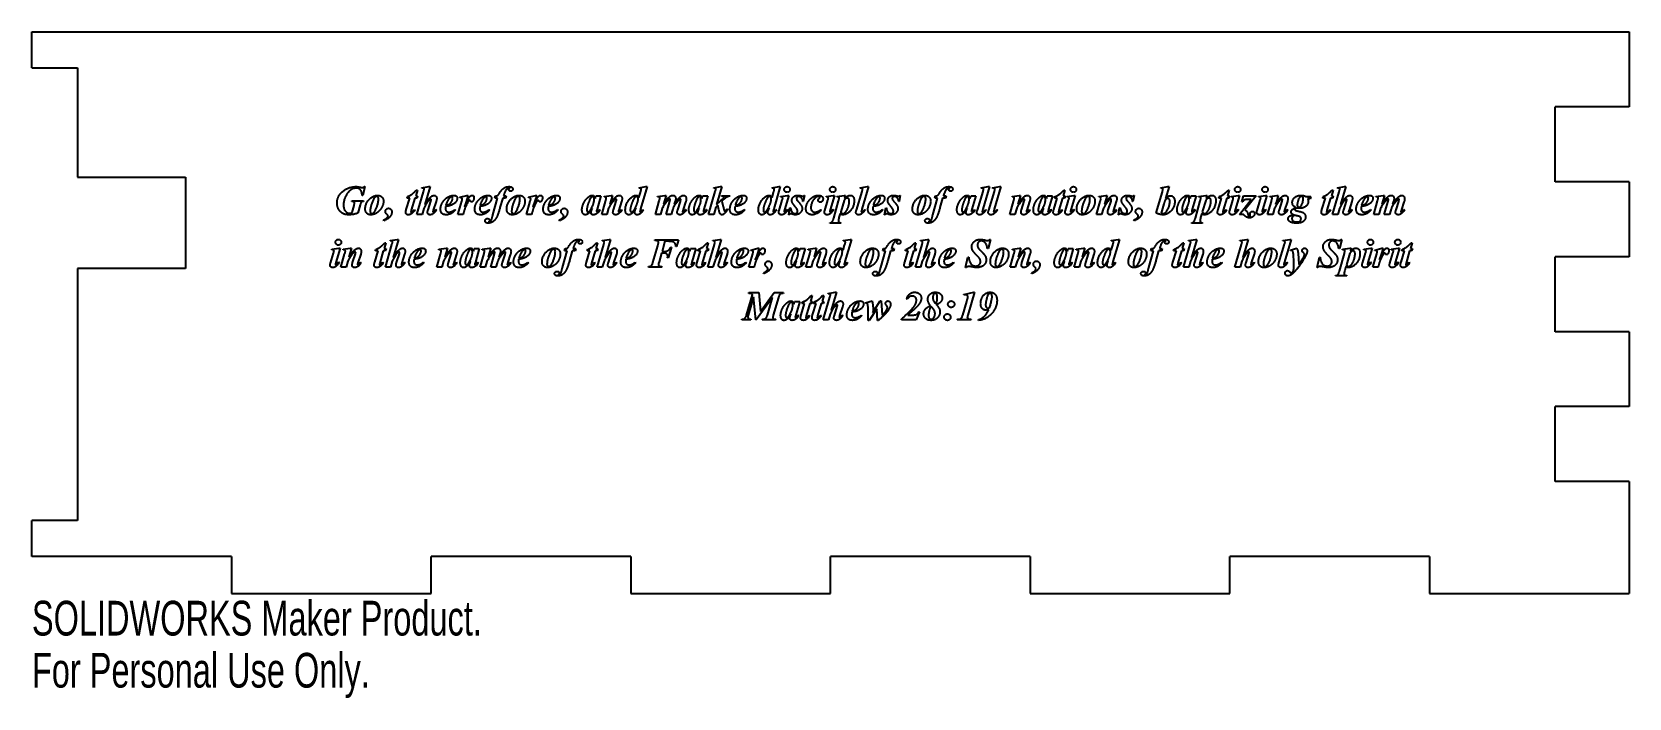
# Model space of a CAD drawing. Header units: inches. Extents: x -8.75 to 0, y -0.78 to 2.88.
import ezdxf

# ---------------------------------------------------------------- set-up
doc = ezdxf.new("R2010")
doc.units = ezdxf.units.IN
doc.header["$MEASUREMENT"] = 0
doc.styles.add('SLDTEXTSTYLE0', font='TXT', dxfattribs={"width": 0.7})

msp = doc.modelspace()

# ---------------------------------------------------------------- texts
at = {"color": 7, "linetype": 'Continuous', "char_height": 0.1903, "attachment_point": 1, "style": 'SLDTEXTSTYLE0'}
for s, insert in [('SOLIDWORKS Maker Product.', (-8.75, -0.2429)), ('For Personal Use Only.', (-8.75, -0.5283))]:
    msp.add_mtext(s, dxfattribs=dict(at, insert=insert))

# ---------------------------------------------------------------- linework, layer by layer
at = {"color": 7, "linetype": 'Continuous', "lineweight": 25}
for p, q in [((-8.75, 2.6781), (-8.75, 2.875)), ((-8.75, 2.875), (0, 2.875)), ((0, 2.875), (0, 2.4643)), ((-8.75, 2.6781), (-8.5, 2.6781)), ((-8.5, 2.6781), (-8.5, 2.0781)), ((0, 2.4643), (-0.4055, 2.4643)), ((-0.4055, 2.0536), (-0.4055, 2.4643)), ((-8.5, 2.0781), (-7.9094, 2.0781)), ((-7.9094, 2.0781), (-7.9094, 1.5781)), ((-6.9262, 2.0271), (-6.9366, 1.9792)), ((-6.9304, 2.0271), (-6.9262, 2.0271)), ((-6.6137, 2.0208), (-6.5753, 2.0271)), ((-6.6137, 2.0187), (-6.6137, 2.0208)), ((-6.5684, 2.0271), (-6.5972, 1.9283)), ((-6.5753, 2.0271), (-6.5684, 2.0271)), ((-5.4241, 2.0208), (-5.3861, 2.0271)), ((-5.4241, 2.0187), (-5.4241, 2.0208)), ((-5.3792, 2.0271), (-5.4153, 1.9053)), ((-5.3861, 2.0271), (-5.3792, 2.0271)), ((-5.0137, 2.0208), (-4.9769, 2.0271)), ((-5.0137, 2.0187), (-5.0137, 2.0208)), ((-4.9704, 2.0271), (-4.9988, 1.9298)), ((-4.9769, 2.0271), (-4.9704, 2.0271)), ((-4.695, 2.0208), (-4.6569, 2.0271)), ((-4.695, 2.0187), (-4.695, 2.0208)), ((-4.65, 2.0271), (-4.6861, 1.9053)), ((-4.6569, 2.0271), (-4.65, 2.0271)), ((-4.2116, 2.0208), (-4.1731, 2.0271)), ((-4.2116, 2.0187), (-4.2116, 2.0208)), ((-4.1662, 2.0271), (-4.203, 1.9038)), ((-4.1731, 2.0271), (-4.1662, 2.0271)), ((-3.5491, 2.0208), (-3.5106, 2.0271)), ((-3.5491, 2.0187), (-3.5491, 2.0208)), ((-3.5037, 2.0271), (-3.5405, 1.9038)), ((-3.5106, 2.0271), (-3.5037, 2.0271)), ((-3.4866, 2.0208), (-3.4481, 2.0271)), ((-3.4866, 2.0187), (-3.4866, 2.0208)), ((-3.4412, 2.0271), (-3.478, 1.9038)), ((-3.4481, 2.0271), (-3.4412, 2.0271)), ((-2.5658, 2.0208), (-2.5273, 2.0271)), ((-2.5658, 2.0187), (-2.5658, 2.0208)), ((-2.5204, 2.0271), (-2.5395, 1.9625)), ((-2.5273, 2.0271), (-2.5204, 2.0271)), ((-1.5971, 2.0208), (-1.5586, 2.0271)), ((-1.5971, 2.0187), (-1.5971, 2.0208)), ((-1.5517, 2.0271), (-1.5805, 1.9283)), ((-1.5586, 2.0271), (-1.5517, 2.0271)), ((0, 2.0536), (-0.4055, 2.0536)), ((0, 2.0536), (0, 1.6429)), ((-6.998, 1.9458), (-6.9969, 1.95)), ((-6.9969, 1.95), (-6.9332, 1.95)), ((-6.9516, 1.9267), (-6.9647, 1.8819)), ((-6.9366, 1.9792), (-6.9408, 1.9792)), ((-6.9332, 1.95), (-6.9341, 1.9458)), ((-6.6993, 1.9024), (-6.6803, 1.9646)), ((-6.695, 1.9646), (-6.6928, 1.9729)), ((-6.6803, 1.9646), (-6.695, 1.9646)), ((-6.6522, 1.9646), (-6.6718, 1.8972)), ((-6.6412, 1.9646), (-6.6522, 1.9646)), ((-6.6384, 2.0083), (-6.6475, 1.9771)), ((-6.6475, 1.9771), (-6.6373, 1.9771)), ((-6.6445, 2.0083), (-6.6384, 2.0083)), ((-6.6373, 1.9771), (-6.6412, 1.9646)), ((-6.6408, 1.875), (-6.6046, 1.9993)), ((-6.5795, 1.9001), (-6.5643, 1.948)), ((-6.5353, 1.9465), (-6.551, 1.8988)), ((-6.4158, 1.875), (-6.3946, 1.948)), ((-6.4054, 1.9688), (-6.3671, 1.9792)), ((-6.4054, 1.9667), (-6.4054, 1.9688)), ((-6.3595, 1.9792), (-6.38, 1.916)), ((-6.3671, 1.9792), (-6.3595, 1.9792)), ((-6.2247, 1.8731), (-6.1991, 1.9646)), ((-6.2137, 1.9646), (-6.2102, 1.9771)), ((-6.1991, 1.9646), (-6.2137, 1.9646)), ((-6.171, 1.9646), (-6.1858, 1.9121)), ((-6.1548, 1.9646), (-6.171, 1.9646)), ((-6.1662, 1.9771), (-6.1512, 1.9771)), ((-6.1512, 1.9771), (-6.1548, 1.9646)), ((-6.0408, 1.875), (-6.0196, 1.948)), ((-6.0304, 1.9688), (-5.9921, 1.9792)), ((-6.0304, 1.9667), (-6.0304, 1.9688)), ((-5.9845, 1.9792), (-6.005, 1.916)), ((-5.9921, 1.9792), (-5.9845, 1.9792)), ((-5.6646, 1.9624), (-5.6605, 1.9771)), ((-5.6605, 1.9771), (-5.6325, 1.9771)), ((-5.6325, 1.9771), (-5.6539, 1.9033)), ((-5.6283, 1.875), (-5.6077, 1.9457)), ((-5.6158, 1.9729), (-5.5769, 1.9792)), ((-5.6158, 1.9708), (-5.6158, 1.9729)), ((-5.5698, 1.9792), (-5.5839, 1.931)), ((-5.5769, 1.9792), (-5.5698, 1.9792)), ((-5.5639, 1.9001), (-5.5487, 1.9482)), ((-5.5197, 1.946), (-5.5353, 1.8987)), ((-5.4245, 1.9679), (-5.4165, 1.9953)), ((-5.3346, 1.875), (-5.3129, 1.9493)), ((-5.3221, 1.9729), (-5.283, 1.9792)), ((-5.3221, 1.9708), (-5.3221, 1.9729)), ((-5.2761, 1.9792), (-5.2905, 1.9309)), ((-5.283, 1.9792), (-5.2761, 1.9792)), ((-5.2762, 1.875), (-5.2547, 1.948)), ((-5.226, 1.947), (-5.2312, 1.9309)), ((-5.2116, 1.9007), (-5.1976, 1.9447)), ((-5.1687, 1.9421), (-5.1822, 1.9021)), ((-5.0792, 1.9624), (-5.0751, 1.9771)), ((-5.0751, 1.9771), (-5.0471, 1.9771)), ((-5.0471, 1.9771), (-5.0685, 1.9033)), ((-5.0429, 1.875), (-5.0062, 2.0005)), ((-4.9915, 1.9264), (-5.0031, 1.9152)), ((-4.9988, 1.9298), (-4.9768, 1.9488)), ((-4.986, 1.8997), (-4.9915, 1.9264)), ((-4.9768, 1.9488), (-4.9659, 1.9583)), ((-4.9721, 1.9771), (-4.9262, 1.9771)), ((-4.9721, 1.975), (-4.9721, 1.9771)), ((-4.9642, 1.9528), (-4.9696, 1.9478)), ((-4.9696, 1.9478), (-4.9626, 1.916)), ((-4.9262, 1.9771), (-4.9262, 1.975)), ((-4.6954, 1.9679), (-4.6873, 1.9953)), ((-4.6563, 1.897), (-4.6392, 1.9524)), ((-4.6491, 1.9729), (-4.6101, 1.9792)), ((-4.6491, 1.9708), (-4.6491, 1.9729)), ((-4.6032, 1.9792), (-4.6269, 1.8999)), ((-4.6101, 1.9792), (-4.6032, 1.9792)), ((-4.5241, 1.9458), (-4.5262, 1.9458)), ((-4.5179, 1.9792), (-4.5241, 1.9458)), ((-4.52, 1.9792), (-4.5179, 1.9792)), ((-4.4063, 1.897), (-4.3892, 1.9524)), ((-4.3991, 1.9729), (-4.3601, 1.9792)), ((-4.3991, 1.9708), (-4.3991, 1.9729)), ((-4.3532, 1.9792), (-4.3769, 1.8999)), ((-4.3601, 1.9792), (-4.3532, 1.9792)), ((-4.3574, 1.8539), (-4.3305, 1.9499)), ((-4.3408, 1.9729), (-4.3001, 1.9792)), ((-4.3408, 1.9708), (-4.3408, 1.9729)), ((-4.3008, 1.9515), (-4.3193, 1.8883)), ((-4.3001, 1.9792), (-4.2928, 1.9792)), ((-4.2928, 1.9792), (-4.2976, 1.9625)), ((-4.233, 1.8985), (-4.2017, 2.0013)), ((-3.9991, 1.9458), (-4.0012, 1.9458)), ((-3.9929, 1.9792), (-3.9991, 1.9458)), ((-3.995, 1.9792), (-3.9929, 1.9792)), ((-3.8143, 1.8731), (-3.7887, 1.9646)), ((-3.8033, 1.9646), (-3.7998, 1.9771)), ((-3.7887, 1.9646), (-3.8033, 1.9646)), ((-3.7605, 1.9646), (-3.7754, 1.9121)), ((-3.7444, 1.9646), (-3.7605, 1.9646)), ((-3.7558, 1.9771), (-3.7408, 1.9771)), ((-3.7408, 1.9771), (-3.7444, 1.9646)), ((-3.6104, 1.9624), (-3.6063, 1.9771)), ((-3.6063, 1.9771), (-3.5783, 1.9771)), ((-3.5783, 1.9771), (-3.5998, 1.9033)), ((-3.5705, 1.8985), (-3.5392, 2.0013)), ((-3.508, 1.8985), (-3.4767, 2.0013)), ((-3.3929, 1.875), (-3.3723, 1.9457)), ((-3.3804, 1.9729), (-3.3415, 1.9792)), ((-3.3804, 1.9708), (-3.3804, 1.9729)), ((-3.3344, 1.9792), (-3.3485, 1.931)), ((-3.3415, 1.9792), (-3.3344, 1.9792)), ((-3.3284, 1.9001), (-3.3132, 1.9482)), ((-3.2843, 1.946), (-3.2999, 1.8987)), ((-3.1917, 1.9624), (-3.1876, 1.9771)), ((-3.1876, 1.9771), (-3.1596, 1.9771)), ((-3.1596, 1.9771), (-3.181, 1.9033)), ((-3.1514, 1.9024), (-3.1324, 1.9646)), ((-3.1471, 1.9646), (-3.1449, 1.9729)), ((-3.1324, 1.9646), (-3.1471, 1.9646)), ((-3.1043, 1.9646), (-3.1239, 1.8972)), ((-3.0933, 1.9646), (-3.1043, 1.9646)), ((-3.0905, 2.0083), (-3.0996, 1.9771)), ((-3.0996, 1.9771), (-3.0894, 1.9771)), ((-3.0966, 2.0083), (-3.0905, 2.0083)), ((-3.0894, 1.9771), (-3.0933, 1.9646)), ((-3.0876, 1.897), (-3.0705, 1.9524)), ((-3.0804, 1.9729), (-3.0413, 1.9792)), ((-3.0804, 1.9708), (-3.0804, 1.9729)), ((-3.0344, 1.9792), (-3.0582, 1.8999)), ((-3.0413, 1.9792), (-3.0344, 1.9792)), ((-2.9179, 1.875), (-2.8973, 1.9457)), ((-2.9054, 1.9729), (-2.8665, 1.9792)), ((-2.9054, 1.9708), (-2.9054, 1.9729)), ((-2.8594, 1.9792), (-2.8735, 1.931)), ((-2.8665, 1.9792), (-2.8594, 1.9792)), ((-2.8534, 1.9001), (-2.8382, 1.9482)), ((-2.8093, 1.946), (-2.8249, 1.8987)), ((-2.7179, 1.9458), (-2.72, 1.9458)), ((-2.7116, 1.9792), (-2.7179, 1.9458)), ((-2.7137, 1.9792), (-2.7116, 1.9792)), ((-2.5907, 1.8826), (-2.5569, 1.9984)), ((-2.5485, 1.9323), (-2.5631, 1.8825)), ((-2.4042, 1.9624), (-2.4001, 1.9771)), ((-2.4001, 1.9771), (-2.3721, 1.9771)), ((-2.3721, 1.9771), (-2.3935, 1.9033)), ((-2.3761, 1.8539), (-2.3492, 1.9499)), ((-2.3596, 1.9729), (-2.3189, 1.9792)), ((-2.3596, 1.9708), (-2.3596, 1.9729)), ((-2.3196, 1.9515), (-2.338, 1.8883)), ((-2.3189, 1.9792), (-2.3115, 1.9792)), ((-2.3115, 1.9792), (-2.3164, 1.9625)), ((-2.2514, 1.9024), (-2.2324, 1.9646)), ((-2.2471, 1.9646), (-2.2449, 1.9729)), ((-2.2324, 1.9646), (-2.2471, 1.9646)), ((-2.2043, 1.9646), (-2.2239, 1.8972)), ((-2.1933, 1.9646), (-2.2043, 1.9646)), ((-2.1905, 2.0083), (-2.1996, 1.9771)), ((-2.1996, 1.9771), (-2.1894, 1.9771)), ((-2.1966, 2.0083), (-2.1905, 2.0083)), ((-2.1894, 1.9771), (-2.1933, 1.9646)), ((-2.1876, 1.897), (-2.1705, 1.9524)), ((-2.1804, 1.9729), (-2.1413, 1.9792)), ((-2.1804, 1.9708), (-2.1804, 1.9729)), ((-2.1344, 1.9792), (-2.1582, 1.8999)), ((-2.1413, 1.9792), (-2.1344, 1.9792)), ((-2.1351, 1.875), (-2.0699, 1.9563)), ((-2.121, 1.9438), (-2.1117, 1.9771)), ((-2.1168, 1.9438), (-2.121, 1.9438)), ((-2.1117, 1.9771), (-2.0431, 1.9771)), ((-2.0431, 1.9771), (-2.1055, 1.8993)), ((-2.0699, 1.9563), (-2.0939, 1.9563)), ((-2.0376, 1.897), (-2.0205, 1.9524)), ((-2.0304, 1.9729), (-1.9913, 1.9792)), ((-2.0304, 1.9708), (-2.0304, 1.9729)), ((-1.9844, 1.9792), (-2.0082, 1.8999)), ((-1.9913, 1.9792), (-1.9844, 1.9792)), ((-1.9804, 1.875), (-1.9598, 1.9457)), ((-1.9679, 1.9729), (-1.929, 1.9792)), ((-1.9679, 1.9708), (-1.9679, 1.9729)), ((-1.9219, 1.9792), (-1.936, 1.931)), ((-1.929, 1.9792), (-1.9219, 1.9792)), ((-1.9159, 1.9001), (-1.9007, 1.9482)), ((-1.8718, 1.946), (-1.8874, 1.8987)), ((-1.7717, 1.9729), (-1.7429, 1.9729)), ((-1.7471, 1.9604), (-1.761, 1.9604)), ((-1.7429, 1.9729), (-1.7471, 1.9604)), ((-1.6826, 1.9024), (-1.6636, 1.9646)), ((-1.6783, 1.9646), (-1.6762, 1.9729)), ((-1.6636, 1.9646), (-1.6783, 1.9646)), ((-1.6355, 1.9646), (-1.6551, 1.8972)), ((-1.6245, 1.9646), (-1.6355, 1.9646)), ((-1.6217, 2.0083), (-1.6309, 1.9771)), ((-1.6309, 1.9771), (-1.6207, 1.9771)), ((-1.6278, 2.0083), (-1.6217, 2.0083)), ((-1.6207, 1.9771), (-1.6245, 1.9646)), ((-1.6241, 1.875), (-1.5879, 1.9993)), ((-1.5629, 1.9001), (-1.5476, 1.948)), ((-1.5186, 1.9465), (-1.5343, 1.8988)), ((-1.3991, 1.875), (-1.3775, 1.9493)), ((-1.3866, 1.9729), (-1.3476, 1.9792)), ((-1.3866, 1.9708), (-1.3866, 1.9729)), ((-1.3407, 1.9792), (-1.3551, 1.9309)), ((-1.3476, 1.9792), (-1.3407, 1.9792)), ((-1.3408, 1.875), (-1.3193, 1.948)), ((-1.2906, 1.947), (-1.2958, 1.9309)), ((-1.2762, 1.9007), (-1.2622, 1.9447)), ((-1.2333, 1.9421), (-1.2468, 1.9021)), ((-6.9964, 1.8844), (-6.9855, 1.9234)), ((-6.8221, 1.8396), (-6.8241, 1.8438)), ((-6.6549, 1.9021), (-6.6528, 1.8995)), ((-6.6127, 1.875), (-6.6408, 1.875)), ((-6.6032, 1.9076), (-6.6127, 1.875)), ((-6.5361, 1.9021), (-6.534, 1.8997)), ((-6.4325, 1.9021), (-6.4304, 1.8993)), ((-6.3877, 1.875), (-6.4158, 1.875)), ((-6.245, 1.9021), (-6.2429, 1.8993)), ((-6.0127, 1.875), (-6.0408, 1.875)), ((-5.87, 1.9021), (-5.8679, 1.8993)), ((-5.8596, 1.8396), (-5.8616, 1.8438)), ((-5.6832, 1.8993), (-5.6805, 1.9082)), ((-5.6539, 1.9033), (-5.6561, 1.8943)), ((-5.6401, 1.9021), (-5.638, 1.9001)), ((-5.6002, 1.875), (-5.6283, 1.875)), ((-5.5905, 1.9083), (-5.6002, 1.875)), ((-5.5203, 1.9021), (-5.5182, 1.8996)), ((-5.4446, 1.899), (-5.4411, 1.9102)), ((-5.4028, 1.9021), (-5.4007, 1.9)), ((-5.3064, 1.875), (-5.3346, 1.875)), ((-5.2973, 1.9065), (-5.3064, 1.875)), ((-5.2481, 1.875), (-5.2762, 1.875)), ((-5.2411, 1.8981), (-5.2481, 1.875)), ((-5.1682, 1.9021), (-5.1661, 1.8997)), ((-5.0978, 1.8993), (-5.0951, 1.9082)), ((-5.0685, 1.9033), (-5.0707, 1.8943)), ((-5.0546, 1.9021), (-5.0526, 1.9001)), ((-5.0148, 1.875), (-5.0429, 1.875)), ((-5.0031, 1.9152), (-5.0148, 1.875)), ((-4.9408, 1.9062), (-4.9387, 1.9035)), ((-4.8471, 1.9021), (-4.845, 1.8993)), ((-4.7154, 1.899), (-4.7119, 1.9102)), ((-4.6737, 1.9021), (-4.6716, 1.9)), ((-4.6106, 1.9042), (-4.6085, 1.902)), ((-4.6033, 1.8729), (-4.5971, 1.9104)), ((-4.6012, 1.8729), (-4.6033, 1.8729)), ((-4.5971, 1.9104), (-4.595, 1.9104)), ((-4.4283, 1.9021), (-4.4262, 1.8992)), ((-4.3606, 1.9042), (-4.3585, 1.902)), ((-4.322, 1.879), (-4.3286, 1.8572)), ((-4.1877, 1.9021), (-4.1856, 1.9002)), ((-4.0908, 1.9021), (-4.0887, 1.8993)), ((-4.0783, 1.8729), (-4.0721, 1.9104)), ((-4.0762, 1.8729), (-4.0783, 1.8729)), ((-4.0721, 1.9104), (-4.07, 1.9104)), ((-3.6291, 1.8993), (-3.6263, 1.9082)), ((-3.5998, 1.9033), (-3.602, 1.8943)), ((-3.5859, 1.9021), (-3.5838, 1.9001)), ((-3.5252, 1.9021), (-3.5231, 1.9002)), ((-3.4627, 1.9021), (-3.4606, 1.9002)), ((-3.3647, 1.875), (-3.3929, 1.875)), ((-3.355, 1.9083), (-3.3647, 1.875)), ((-3.2849, 1.9021), (-3.2828, 1.8996)), ((-3.2103, 1.8993), (-3.2076, 1.9082)), ((-3.181, 1.9033), (-3.1832, 1.8943)), ((-3.1671, 1.9021), (-3.1651, 1.9001)), ((-3.107, 1.9021), (-3.1049, 1.8995)), ((-3.0418, 1.9042), (-3.0397, 1.902)), ((-2.8897, 1.875), (-2.9179, 1.875)), ((-2.88, 1.9083), (-2.8897, 1.875)), ((-2.8099, 1.9021), (-2.8078, 1.8996)), ((-2.7971, 1.8729), (-2.7908, 1.9104)), ((-2.795, 1.8729), (-2.7971, 1.8729)), ((-2.7908, 1.9104), (-2.7887, 1.9104)), ((-2.7116, 1.8396), (-2.7137, 1.8438)), ((-2.4228, 1.8993), (-2.4201, 1.9082)), ((-2.3935, 1.9033), (-2.3957, 1.8943)), ((-2.3796, 1.9021), (-2.3776, 1.9001)), ((-2.3407, 1.879), (-2.3473, 1.8572)), ((-2.207, 1.9021), (-2.2049, 1.8995)), ((-2.1418, 1.9042), (-2.1397, 1.902)), ((-2.1168, 1.875), (-2.1351, 1.875)), ((-2.0762, 1.8673), (-2.0762, 1.8778)), ((-1.9918, 1.9042), (-1.9897, 1.902)), ((-1.9522, 1.875), (-1.9804, 1.875)), ((-1.9425, 1.9083), (-1.9522, 1.875)), ((-1.8724, 1.9021), (-1.8703, 1.8996)), ((-1.6382, 1.9021), (-1.6362, 1.8995)), ((-1.596, 1.875), (-1.6241, 1.875)), ((-1.5865, 1.9076), (-1.596, 1.875)), ((-1.5194, 1.9021), (-1.5173, 1.8997)), ((-1.4158, 1.9021), (-1.4137, 1.8993)), ((-1.371, 1.875), (-1.3991, 1.875)), ((-1.3618, 1.9065), (-1.371, 1.875)), ((-1.3127, 1.875), (-1.3408, 1.875)), ((-1.3057, 1.8981), (-1.3127, 1.875)), ((-1.2328, 1.9021), (-1.2307, 1.8997)), ((-6.2464, 1.8347), (-6.2459, 1.8339)), ((-4.3783, 1.8271), (-4.3783, 1.8292)), ((-4.3179, 1.8271), (-4.3783, 1.8271)), ((-4.3179, 1.8292), (-4.3179, 1.8271)), ((-3.836, 1.8347), (-3.8355, 1.8339)), ((-2.3971, 1.8271), (-2.3971, 1.8292)), ((-2.3366, 1.8271), (-2.3971, 1.8271)), ((-2.3366, 1.8292), (-2.3366, 1.8271)), ((-7.1147, 1.6076), (-7.0976, 1.663)), ((-7.1075, 1.6835), (-7.0684, 1.6898)), ((-7.1075, 1.6815), (-7.1075, 1.6835)), ((-7.0615, 1.6898), (-7.0852, 1.6106)), ((-7.0684, 1.6898), (-7.0615, 1.6898)), ((-7.045, 1.6835), (-7.006, 1.6898)), ((-7.045, 1.6815), (-7.045, 1.6835)), ((-6.999, 1.6898), (-7.0131, 1.6416)), ((-7.006, 1.6898), (-6.999, 1.6898)), ((-6.8722, 1.6131), (-6.8532, 1.6752)), ((-6.8679, 1.6752), (-6.8657, 1.6836)), ((-6.8532, 1.6752), (-6.8679, 1.6752)), ((-6.8251, 1.6752), (-6.8447, 1.6078)), ((-6.8141, 1.6752), (-6.8251, 1.6752)), ((-6.8113, 1.719), (-6.8204, 1.6877)), ((-6.8204, 1.6877), (-6.8102, 1.6877)), ((-6.8174, 1.719), (-6.8113, 1.719)), ((-6.8102, 1.6877), (-6.8141, 1.6752)), ((-6.8137, 1.5856), (-6.7775, 1.7099)), ((-6.7866, 1.7315), (-6.7482, 1.7377)), ((-6.7866, 1.7294), (-6.7866, 1.7315)), ((-6.7413, 1.7377), (-6.7701, 1.6389)), ((-6.7482, 1.7377), (-6.7413, 1.7377)), ((-6.52, 1.6835), (-6.481, 1.6898)), ((-6.52, 1.6815), (-6.52, 1.6835)), ((-6.474, 1.6898), (-6.4881, 1.6416)), ((-6.481, 1.6898), (-6.474, 1.6898)), ((-6.3313, 1.673), (-6.3272, 1.6877)), ((-6.3272, 1.6877), (-6.2991, 1.6877)), ((-6.2991, 1.6877), (-6.3206, 1.6139)), ((-6.2825, 1.6835), (-6.2434, 1.6898)), ((-6.2825, 1.6815), (-6.2825, 1.6835)), ((-6.2365, 1.6898), (-6.2509, 1.6415)), ((-6.2434, 1.6898), (-6.2365, 1.6898)), ((-5.8435, 1.5838), (-5.8178, 1.6752)), ((-5.8325, 1.6752), (-5.829, 1.6877)), ((-5.8178, 1.6752), (-5.8325, 1.6752)), ((-5.7897, 1.6752), (-5.8045, 1.6228)), ((-5.7736, 1.6752), (-5.7897, 1.6752)), ((-5.785, 1.6877), (-5.77, 1.6877)), ((-5.77, 1.6877), (-5.7736, 1.6752)), ((-5.7118, 1.6131), (-5.6928, 1.6752)), ((-5.7075, 1.6752), (-5.7053, 1.6836)), ((-5.6928, 1.6752), (-5.7075, 1.6752)), ((-5.6647, 1.6752), (-5.6843, 1.6078)), ((-5.6537, 1.6752), (-5.6647, 1.6752)), ((-5.6509, 1.719), (-5.66, 1.6877)), ((-5.66, 1.6877), (-5.6498, 1.6877)), ((-5.657, 1.719), (-5.6509, 1.719)), ((-5.6498, 1.6877), (-5.6537, 1.6752)), ((-5.6533, 1.5856), (-5.6171, 1.7099)), ((-5.6262, 1.7315), (-5.5878, 1.7377)), ((-5.6262, 1.7294), (-5.6262, 1.7315)), ((-5.5809, 1.7377), (-5.6097, 1.6389)), ((-5.5878, 1.7377), (-5.5809, 1.7377)), ((-5.3479, 1.6112), (-5.3213, 1.7031)), ((-5.3366, 1.7356), (-5.2086, 1.7356)), ((-5.3366, 1.7315), (-5.3366, 1.7356)), ((-5.3005, 1.6627), (-5.3143, 1.6157)), ((-5.282, 1.7273), (-5.2981, 1.671)), ((-5.262, 1.7273), (-5.282, 1.7273)), ((-5.2461, 1.696), (-5.2637, 1.6377)), ((-5.2502, 1.696), (-5.2461, 1.696)), ((-5.2179, 1.6981), (-5.2221, 1.6981)), ((-5.2086, 1.7356), (-5.2179, 1.6981)), ((-5.1459, 1.673), (-5.1418, 1.6877)), ((-5.1418, 1.6877), (-5.1137, 1.6877)), ((-5.1137, 1.6877), (-5.1352, 1.6139)), ((-5.1055, 1.6131), (-5.0865, 1.6752)), ((-5.1012, 1.6752), (-5.0991, 1.6836)), ((-5.0865, 1.6752), (-5.1012, 1.6752)), ((-5.0585, 1.6752), (-5.078, 1.6078)), ((-5.0474, 1.6752), (-5.0585, 1.6752)), ((-5.0447, 1.719), (-5.0538, 1.6877)), ((-5.0538, 1.6877), (-5.0436, 1.6877)), ((-5.0507, 1.719), (-5.0447, 1.719)), ((-5.0436, 1.6877), (-5.0474, 1.6752)), ((-5.0471, 1.5856), (-5.0108, 1.7099)), ((-5.02, 1.7315), (-4.9815, 1.7377)), ((-5.02, 1.7294), (-5.02, 1.7315)), ((-4.9746, 1.7377), (-5.0034, 1.6389)), ((-4.9815, 1.7377), (-4.9746, 1.7377)), ((-4.8116, 1.6794), (-4.7734, 1.6898)), ((-4.8116, 1.6773), (-4.8116, 1.6794)), ((-4.7657, 1.6898), (-4.7862, 1.6266)), ((-4.7734, 1.6898), (-4.7657, 1.6898)), ((-4.5459, 1.673), (-4.5418, 1.6877)), ((-4.5418, 1.6877), (-4.5137, 1.6877)), ((-4.5137, 1.6877), (-4.5352, 1.6139)), ((-4.4971, 1.6835), (-4.4581, 1.6898)), ((-4.4971, 1.6815), (-4.4971, 1.6835)), ((-4.4511, 1.6898), (-4.4652, 1.6416)), ((-4.4581, 1.6898), (-4.4511, 1.6898)), ((-4.3058, 1.6785), (-4.2977, 1.7059)), ((-4.3054, 1.7315), (-4.2673, 1.7377)), ((-4.3054, 1.7294), (-4.3054, 1.7315)), ((-4.2604, 1.7377), (-4.2965, 1.616)), ((-4.2673, 1.7377), (-4.2604, 1.7377)), ((-4.0997, 1.5838), (-4.0741, 1.6752)), ((-4.0887, 1.6752), (-4.0852, 1.6877)), ((-4.0741, 1.6752), (-4.0887, 1.6752)), ((-4.046, 1.6752), (-4.0608, 1.6228)), ((-4.0298, 1.6752), (-4.046, 1.6752)), ((-4.0412, 1.6877), (-4.0262, 1.6877)), ((-4.0262, 1.6877), (-4.0298, 1.6752)), ((-3.968, 1.6131), (-3.949, 1.6752)), ((-3.9637, 1.6752), (-3.9616, 1.6836)), ((-3.949, 1.6752), (-3.9637, 1.6752)), ((-3.921, 1.6752), (-3.9405, 1.6078)), ((-3.9099, 1.6752), (-3.921, 1.6752)), ((-3.9072, 1.719), (-3.9163, 1.6877)), ((-3.9163, 1.6877), (-3.9061, 1.6877)), ((-3.9132, 1.719), (-3.9072, 1.719)), ((-3.9061, 1.6877), (-3.9099, 1.6752)), ((-3.9096, 1.5856), (-3.8733, 1.7099)), ((-3.8825, 1.7315), (-3.844, 1.7377)), ((-3.8825, 1.7294), (-3.8825, 1.7315)), ((-3.8371, 1.7377), (-3.8659, 1.6389)), ((-3.844, 1.7377), (-3.8371, 1.7377)), ((-3.5119, 1.6877), (-3.5157, 1.6877)), ((-3.499, 1.7377), (-3.5119, 1.6877)), ((-3.5032, 1.7377), (-3.499, 1.7377)), ((-3.3783, 1.6835), (-3.3394, 1.6898)), ((-3.3783, 1.6815), (-3.3783, 1.6835)), ((-3.3323, 1.6898), (-3.3464, 1.6416)), ((-3.3394, 1.6898), (-3.3323, 1.6898)), ((-3.0771, 1.673), (-3.073, 1.6877)), ((-3.073, 1.6877), (-3.045, 1.6877)), ((-3.045, 1.6877), (-3.0664, 1.6139)), ((-3.0283, 1.6835), (-2.9894, 1.6898)), ((-3.0283, 1.6815), (-3.0283, 1.6835)), ((-2.9823, 1.6898), (-2.9964, 1.6416)), ((-2.9894, 1.6898), (-2.9823, 1.6898)), ((-2.837, 1.6785), (-2.829, 1.7059)), ((-2.8366, 1.7315), (-2.7986, 1.7377)), ((-2.8366, 1.7294), (-2.8366, 1.7315)), ((-2.7917, 1.7377), (-2.8278, 1.616)), ((-2.7986, 1.7377), (-2.7917, 1.7377)), ((-2.631, 1.5838), (-2.6053, 1.6752)), ((-2.62, 1.6752), (-2.6165, 1.6877)), ((-2.6053, 1.6752), (-2.62, 1.6752)), ((-2.5772, 1.6752), (-2.592, 1.6228)), ((-2.5611, 1.6752), (-2.5772, 1.6752)), ((-2.5725, 1.6877), (-2.5575, 1.6877)), ((-2.5575, 1.6877), (-2.5611, 1.6752)), ((-2.4993, 1.6131), (-2.4803, 1.6752)), ((-2.495, 1.6752), (-2.4928, 1.6836)), ((-2.4803, 1.6752), (-2.495, 1.6752)), ((-2.4522, 1.6752), (-2.4718, 1.6078)), ((-2.4412, 1.6752), (-2.4522, 1.6752)), ((-2.4384, 1.719), (-2.4475, 1.6877)), ((-2.4475, 1.6877), (-2.4373, 1.6877)), ((-2.4445, 1.719), (-2.4384, 1.719)), ((-2.4373, 1.6877), (-2.4412, 1.6752)), ((-2.4408, 1.5856), (-2.4046, 1.7099)), ((-2.4137, 1.7315), (-2.3753, 1.7377)), ((-2.4137, 1.7294), (-2.4137, 1.7315)), ((-2.3684, 1.7377), (-2.3972, 1.6389)), ((-2.3753, 1.7377), (-2.3684, 1.7377)), ((-2.1596, 1.5856), (-2.1233, 1.7099)), ((-2.1325, 1.7315), (-2.094, 1.7377)), ((-2.1325, 1.7294), (-2.1325, 1.7315)), ((-2.0871, 1.7377), (-2.1159, 1.6389)), ((-2.094, 1.7377), (-2.0871, 1.7377)), ((-1.9184, 1.6091), (-1.8871, 1.712)), ((-1.8971, 1.7315), (-1.8585, 1.7377)), ((-1.8971, 1.7294), (-1.8971, 1.7315)), ((-1.8517, 1.7377), (-1.8884, 1.6144)), ((-1.8585, 1.7377), (-1.8517, 1.7377)), ((-1.8554, 1.6794), (-1.8224, 1.6898)), ((-1.8554, 1.6773), (-1.8554, 1.6794)), ((-1.5869, 1.6877), (-1.5907, 1.6877)), ((-1.574, 1.7377), (-1.5869, 1.6877)), ((-1.5782, 1.7377), (-1.574, 1.7377)), ((-1.57, 1.6835), (-1.5293, 1.6898)), ((-1.57, 1.6815), (-1.57, 1.6835)), ((-1.5293, 1.6898), (-1.5219, 1.6898)), ((-1.5219, 1.6898), (-1.5268, 1.6731)), ((-1.4605, 1.6076), (-1.4434, 1.663)), ((-1.4533, 1.6835), (-1.4142, 1.6898)), ((-1.4533, 1.6815), (-1.4533, 1.6835)), ((-1.4073, 1.6898), (-1.4311, 1.6106)), ((-1.4142, 1.6898), (-1.4073, 1.6898)), ((-1.3929, 1.6794), (-1.3546, 1.6898)), ((-1.3929, 1.6773), (-1.3929, 1.6794)), ((-1.347, 1.6898), (-1.3675, 1.6266)), ((-1.3546, 1.6898), (-1.347, 1.6898)), ((-1.3105, 1.6076), (-1.2934, 1.663)), ((-1.3033, 1.6835), (-1.2642, 1.6898)), ((-1.3033, 1.6815), (-1.3033, 1.6835)), ((-1.2573, 1.6898), (-1.2811, 1.6106)), ((-1.2642, 1.6898), (-1.2573, 1.6898)), ((-1.2493, 1.6131), (-1.2303, 1.6752)), ((-1.245, 1.6752), (-1.2428, 1.6836)), ((-1.2303, 1.6752), (-1.245, 1.6752)), ((-1.2022, 1.6752), (-1.2218, 1.6078)), ((-1.1912, 1.6752), (-1.2022, 1.6752)), ((-1.1884, 1.719), (-1.1975, 1.6877)), ((-1.1975, 1.6877), (-1.1873, 1.6877)), ((-1.1945, 1.719), (-1.1884, 1.719)), ((-1.1873, 1.6877), (-1.1912, 1.6752)), ((-8.5, 1.5781), (-8.5, 0.1969)), ((-7.9094, 1.5781), (-8.5, 1.5781)), ((-7.0689, 1.6148), (-7.0668, 1.6126)), ((-7.0575, 1.5856), (-7.0369, 1.6564)), ((-7.0293, 1.5856), (-7.0575, 1.5856)), ((-7.0196, 1.6189), (-7.0293, 1.5856)), ((-6.993, 1.6107), (-6.9778, 1.6588)), ((-6.9489, 1.6566), (-6.9645, 1.6093)), ((-6.9495, 1.6127), (-6.9474, 1.6102)), ((-6.8278, 1.6127), (-6.8257, 1.6102)), ((-6.7856, 1.5856), (-6.8137, 1.5856)), ((-6.7761, 1.6183), (-6.7856, 1.5856)), ((-6.7524, 1.6107), (-6.7372, 1.6586)), ((-6.7082, 1.6571), (-6.7239, 1.6095)), ((-6.709, 1.6127), (-6.7069, 1.6103)), ((-6.6054, 1.6127), (-6.6033, 1.6099)), ((-6.5325, 1.5856), (-6.5119, 1.6564)), ((-6.5043, 1.5856), (-6.5325, 1.5856)), ((-6.4946, 1.6189), (-6.5043, 1.5856)), ((-6.468, 1.6107), (-6.4528, 1.6588)), ((-6.4239, 1.6566), (-6.4395, 1.6093)), ((-6.4245, 1.6127), (-6.4224, 1.6102)), ((-6.3499, 1.6099), (-6.3472, 1.6188)), ((-6.3206, 1.6139), (-6.3228, 1.6049)), ((-6.3067, 1.6127), (-6.3046, 1.6108)), ((-6.295, 1.5856), (-6.2733, 1.6599)), ((-6.2669, 1.5856), (-6.295, 1.5856)), ((-6.2577, 1.6171), (-6.2669, 1.5856)), ((-6.2366, 1.5856), (-6.2151, 1.6587)), ((-6.2085, 1.5856), (-6.2366, 1.5856)), ((-6.2015, 1.6088), (-6.2085, 1.5856)), ((-6.1865, 1.6577), (-6.1917, 1.6415)), ((-6.172, 1.6114), (-6.158, 1.6553)), ((-6.1291, 1.6527), (-6.1426, 1.6127)), ((-6.1286, 1.6127), (-6.1266, 1.6103)), ((-6.0325, 1.6127), (-6.0304, 1.6099)), ((-5.6674, 1.6127), (-5.6653, 1.6102)), ((-5.6252, 1.5856), (-5.6533, 1.5856)), ((-5.6157, 1.6183), (-5.6252, 1.5856)), ((-5.592, 1.6107), (-5.5768, 1.6586)), ((-5.5478, 1.6571), (-5.5635, 1.6095)), ((-5.5486, 1.6127), (-5.5465, 1.6103)), ((-5.445, 1.6127), (-5.4429, 1.6099)), ((-5.3721, 1.5856), (-5.3721, 1.5898)), ((-5.2991, 1.5856), (-5.3721, 1.5856)), ((-5.3143, 1.6157), (-5.317, 1.6062)), ((-5.2991, 1.5898), (-5.2991, 1.5856)), ((-5.2637, 1.6377), (-5.2679, 1.6377)), ((-5.1645, 1.6099), (-5.1617, 1.6188)), ((-5.1352, 1.6139), (-5.1374, 1.6049)), ((-5.1213, 1.6127), (-5.1192, 1.6108)), ((-5.0612, 1.6127), (-5.0591, 1.6102)), ((-5.0189, 1.5856), (-5.0471, 1.5856)), ((-5.0094, 1.6183), (-5.0189, 1.5856)), ((-4.9858, 1.6107), (-4.9705, 1.6586)), ((-4.9415, 1.6571), (-4.9572, 1.6095)), ((-4.9423, 1.6127), (-4.9403, 1.6103)), ((-4.8387, 1.6127), (-4.8366, 1.6099)), ((-4.8221, 1.5856), (-4.8008, 1.6587)), ((-4.794, 1.5856), (-4.8221, 1.5856)), ((-4.5645, 1.6099), (-4.5617, 1.6188)), ((-4.5352, 1.6139), (-4.5374, 1.6049)), ((-4.5213, 1.6127), (-4.5192, 1.6108)), ((-4.5096, 1.5856), (-4.489, 1.6564)), ((-4.4814, 1.5856), (-4.5096, 1.5856)), ((-4.4717, 1.6189), (-4.4814, 1.5856)), ((-4.4451, 1.6107), (-4.4299, 1.6588)), ((-4.4009, 1.6566), (-4.4166, 1.6093)), ((-4.4016, 1.6127), (-4.3995, 1.6102)), ((-4.3258, 1.6096), (-4.3223, 1.6208)), ((-4.2841, 1.6127), (-4.282, 1.6106)), ((-3.9237, 1.6127), (-3.9216, 1.6102)), ((-3.8814, 1.5856), (-3.9096, 1.5856)), ((-3.8719, 1.6183), (-3.8814, 1.5856)), ((-3.8483, 1.6107), (-3.833, 1.6586)), ((-3.804, 1.6571), (-3.8197, 1.6095)), ((-3.8048, 1.6127), (-3.8028, 1.6103)), ((-3.7012, 1.6127), (-3.6991, 1.6099)), ((-3.6345, 1.5835), (-3.6218, 1.6398)), ((-3.6304, 1.5835), (-3.6345, 1.5835)), ((-3.6218, 1.6398), (-3.6179, 1.6398)), ((-3.3908, 1.5856), (-3.3702, 1.6564)), ((-3.3627, 1.5856), (-3.3908, 1.5856)), ((-3.353, 1.6189), (-3.3627, 1.5856)), ((-3.3264, 1.6107), (-3.3112, 1.6588)), ((-3.2822, 1.6566), (-3.2978, 1.6093)), ((-3.2828, 1.6127), (-3.2807, 1.6102)), ((-3.0957, 1.6099), (-3.093, 1.6188)), ((-3.0664, 1.6139), (-3.0686, 1.6049)), ((-3.0526, 1.6127), (-3.0505, 1.6108)), ((-3.0408, 1.5856), (-3.0202, 1.6564)), ((-3.0127, 1.5856), (-3.0408, 1.5856)), ((-3.003, 1.6189), (-3.0127, 1.5856)), ((-2.9764, 1.6107), (-2.9612, 1.6588)), ((-2.9322, 1.6566), (-2.9478, 1.6093)), ((-2.9328, 1.6127), (-2.9307, 1.6102)), ((-2.8571, 1.6096), (-2.8536, 1.6208)), ((-2.8153, 1.6127), (-2.8132, 1.6106)), ((-2.4549, 1.6127), (-2.4528, 1.6102)), ((-2.4127, 1.5856), (-2.4408, 1.5856)), ((-2.4032, 1.6183), (-2.4127, 1.5856)), ((-2.3795, 1.6107), (-2.3643, 1.6586)), ((-2.3353, 1.6571), (-2.351, 1.6095)), ((-2.3361, 1.6127), (-2.334, 1.6103)), ((-2.2325, 1.6127), (-2.2304, 1.6099)), ((-2.1314, 1.5856), (-2.1596, 1.5856)), ((-2.1219, 1.6183), (-2.1314, 1.5856)), ((-2.0983, 1.6107), (-2.083, 1.6586)), ((-2.054, 1.6571), (-2.0697, 1.6095)), ((-2.0548, 1.6127), (-2.0528, 1.6103)), ((-1.8731, 1.6127), (-1.871, 1.6108)), ((-1.8369, 1.6134), (-1.8387, 1.6567)), ((-1.7095, 1.5835), (-1.6968, 1.6398)), ((-1.7054, 1.5835), (-1.7095, 1.5835)), ((-1.6968, 1.6398), (-1.6929, 1.6398)), ((-1.5865, 1.5645), (-1.5596, 1.6606)), ((-1.5512, 1.5896), (-1.5577, 1.5678)), ((-1.53, 1.6622), (-1.5485, 1.599)), ((-1.4147, 1.6148), (-1.4127, 1.6126)), ((-1.4033, 1.5856), (-1.3821, 1.6587)), ((-1.3752, 1.5856), (-1.4033, 1.5856)), ((-1.2647, 1.6148), (-1.2627, 1.6126)), ((-1.2049, 1.6127), (-1.2028, 1.6102)), ((0, 1.6429), (-0.4055, 1.6429)), ((-0.4055, 1.2321), (-0.4055, 1.6429)), ((-5.8652, 1.5454), (-5.8646, 1.5445)), ((-4.7408, 1.5502), (-4.7429, 1.5544)), ((-4.1214, 1.5454), (-4.1209, 1.5445)), ((-3.2721, 1.5502), (-3.2741, 1.5544)), ((-2.6527, 1.5454), (-2.6521, 1.5445)), ((-1.6075, 1.5377), (-1.6075, 1.5398)), ((-1.5471, 1.5377), (-1.6075, 1.5377)), ((-1.5471, 1.5398), (-1.5471, 1.5377)), ((-4.8343, 1.3231), (-4.802, 1.4339)), ((-4.7967, 1.4228), (-4.8257, 1.3231)), ((-4.8229, 1.4421), (-4.8216, 1.4463)), ((-4.8216, 1.4463), (-4.768, 1.4463)), ((-4.7846, 1.2963), (-4.7967, 1.4228)), ((-4.6924, 1.4203), (-4.7814, 1.2963)), ((-4.768, 1.4463), (-4.7578, 1.3427)), ((-4.7578, 1.3427), (-4.6832, 1.4463)), ((-4.7208, 1.3231), (-4.6924, 1.4203)), ((-4.6603, 1.4191), (-4.6883, 1.3231)), ((-4.6832, 1.4463), (-4.6331, 1.4463)), ((-4.6331, 1.4463), (-4.6344, 1.4421)), ((-4.4749, 1.4296), (-4.484, 1.3983)), ((-4.481, 1.4296), (-4.4749, 1.4296)), ((-4.4124, 1.4296), (-4.4215, 1.3983)), ((-4.4185, 1.4296), (-4.4124, 1.4296)), ((-4.4148, 1.2963), (-4.3785, 1.4205)), ((-4.3877, 1.4421), (-4.3492, 1.4483)), ((-4.3877, 1.44), (-4.3877, 1.4421)), ((-4.3423, 1.4483), (-4.3711, 1.3495)), ((-4.3492, 1.4483), (-4.3423, 1.4483)), ((-4.1835, 1.39), (-4.1476, 1.4004)), ((-4.1423, 1.3367), (-4.1035, 1.4004)), ((-4.1035, 1.4004), (-4.0981, 1.4004)), ((-4.0981, 1.4004), (-4.0919, 1.3233)), ((-3.9541, 1.4109), (-3.9581, 1.4127)), ((-3.6439, 1.4358), (-3.5905, 1.4483)), ((-3.6439, 1.4338), (-3.6439, 1.4358)), ((-3.586, 1.4483), (-3.6226, 1.3233)), ((-3.5905, 1.4483), (-3.586, 1.4483)), ((-4.5947, 1.3205), (-4.592, 1.3294)), ((-4.5761, 1.3836), (-4.572, 1.3983)), ((-4.572, 1.3983), (-4.5439, 1.3983)), ((-4.5654, 1.3245), (-4.5676, 1.3155)), ((-4.5439, 1.3983), (-4.5654, 1.3245)), ((-4.5515, 1.3233), (-4.5494, 1.3214)), ((-4.5357, 1.3237), (-4.5167, 1.3858)), ((-4.5314, 1.3858), (-4.5293, 1.3942)), ((-4.5167, 1.3858), (-4.5314, 1.3858)), ((-4.4887, 1.3858), (-4.5082, 1.3185)), ((-4.4914, 1.3233), (-4.4893, 1.3208)), ((-4.4776, 1.3858), (-4.4887, 1.3858)), ((-4.484, 1.3983), (-4.4738, 1.3983)), ((-4.4738, 1.3983), (-4.4776, 1.3858)), ((-4.4732, 1.3237), (-4.4542, 1.3858)), ((-4.4689, 1.3858), (-4.4668, 1.3942)), ((-4.4542, 1.3858), (-4.4689, 1.3858)), ((-4.4262, 1.3858), (-4.4457, 1.3185)), ((-4.4289, 1.3233), (-4.4268, 1.3208)), ((-4.4151, 1.3858), (-4.4262, 1.3858)), ((-4.4215, 1.3983), (-4.4113, 1.3983)), ((-4.4113, 1.3983), (-4.4151, 1.3858)), ((-4.3771, 1.3289), (-4.3866, 1.2963)), ((-4.3535, 1.3213), (-4.3382, 1.3692)), ((-4.3092, 1.3678), (-4.3249, 1.3201)), ((-4.3101, 1.3233), (-4.308, 1.321)), ((-4.2064, 1.3233), (-4.2044, 1.3206)), ((-4.1835, 1.3879), (-4.1835, 1.39)), ((-4.1689, 1.2942), (-4.1689, 1.3531)), ((-4.1218, 1.3566), (-4.1626, 1.2942)), ((-4.1168, 1.2942), (-4.1218, 1.3566)), ((-3.9513, 1.3233), (-3.9237, 1.3233)), ((-3.8883, 1.34), (-3.9058, 1.2963)), ((-3.8924, 1.34), (-3.8883, 1.34)), ((-3.6506, 1.3233), (-3.6289, 1.3977)), ((-4.861, 1.2963), (-4.86, 1.3004)), ((-4.8119, 1.2963), (-4.861, 1.2963)), ((-4.8108, 1.3004), (-4.8119, 1.2963)), ((-4.7814, 1.2963), (-4.7846, 1.2963)), ((-4.7495, 1.2963), (-4.7481, 1.3004)), ((-4.6757, 1.2963), (-4.7495, 1.2963)), ((-4.6747, 1.3004), (-4.6757, 1.2963)), ((-4.3866, 1.2963), (-4.4148, 1.2963)), ((-4.1626, 1.2942), (-4.1689, 1.2942)), ((-4.1123, 1.2942), (-4.1168, 1.2942)), ((-3.9856, 1.2963), (-3.9856, 1.3006)), ((-3.9058, 1.2963), (-3.9856, 1.2963)), ((-3.681, 1.2963), (-3.6797, 1.3004)), ((-3.606, 1.2963), (-3.681, 1.2963)), ((-3.6047, 1.3004), (-3.606, 1.2963)), ((-3.5641, 1.2942), (-3.5641, 1.2983)), ((0, 1.2321), (-0.4055, 1.2321)), ((0, 1.2321), (0, 0.8214)), ((0, 0.8214), (-0.4055, 0.8214)), ((-0.4055, 0.4107), (-0.4055, 0.8214)), ((0, 0.4107), (-0.4055, 0.4107)), ((0, 0.4107), (0, -0.2028)), ((-8.75, 0), (-8.75, 0.1969)), ((-8.5, 0.1969), (-8.75, 0.1969)), ((-7.6562, 0), (-8.75, 0)), ((-7.6562, 0), (-7.6562, -0.2028)), ((-5.4688, 0), (-6.5625, 0)), ((-6.5625, -0.2028), (-6.5625, 0)), ((-5.4688, 0), (-5.4688, -0.2028)), ((-3.2812, 0), (-4.375, 0)), ((-4.375, -0.2028), (-4.375, 0)), ((-3.2812, 0), (-3.2812, -0.2028)), ((-1.0938, 0), (-2.1875, 0)), ((-2.1875, -0.2028), (-2.1875, 0)), ((-1.0938, 0), (-1.0938, -0.2028)), ((-7.6562, -0.2028), (-6.5625, -0.2028)), ((-5.4688, -0.2028), (-4.375, -0.2028)), ((-3.2812, -0.2028), (-2.1875, -0.2028)), ((-1.0938, -0.2028), (0, -0.2028))]:
    msp.add_line(p, q, dxfattribs=at)
for points, knots in [([(-6.9738, 2.0187), (-6.9751, 2.0187), (-6.9777, 2.0187), (-6.9817, 2.0181), (-6.9856, 2.0172), (-6.9895, 2.0161), (-6.9934, 2.0145), (-6.9974, 2.0126), (-7.0013, 2.0103), (-7.0052, 2.0078), (-7.009, 2.0048), (-7.0128, 2.0015), (-7.0163, 1.9978), (-7.0197, 1.9938), (-7.023, 1.9893), (-7.0261, 1.9845), (-7.0291, 1.9793), (-7.0319, 1.9739), (-7.0345, 1.9681), (-7.0367, 1.9623), (-7.0387, 1.9564), (-7.0402, 1.9504), (-7.0414, 1.9443), (-7.0423, 1.9382), (-7.0428, 1.932), (-7.0429, 1.9278), (-7.0429, 1.9257)], [0, 0, 0, 0, 0.030748, 0.061994, 0.093483, 0.125557, 0.158882, 0.193004, 0.228663, 0.265444, 0.303437, 0.342428, 0.382622, 0.424415, 0.467631, 0.512579, 0.559607, 0.608497, 0.658119, 0.707231, 0.755968, 0.804586, 0.853137, 0.90176, 0.950574, 1, 1, 1, 1]), ([(-7.041, 2.0061), (-7.0385, 2.0078), (-7.0337, 2.0111), (-7.0259, 2.0154), (-7.018, 2.019), (-7.0098, 2.022), (-7.0013, 2.0242), (-6.9927, 2.0259), (-6.9837, 2.0269), (-6.9777, 2.027), (-6.9746, 2.0271)], [0, 0, 0, 0, 0.125824, 0.250015, 0.373351, 0.496193, 0.619191, 0.743807, 0.870629, 1, 1, 1, 1]), ([(-6.9746, 2.0271), (-6.9726, 2.0271), (-6.9686, 2.027), (-6.9646, 2.0266), (-6.9627, 2.0264)], [0, 0, 0, 0, 0.519618, 1, 1, 1, 1]), ([(-6.9408, 1.9792), (-6.9409, 1.9809), (-6.9411, 1.9841), (-6.9417, 1.9889), (-6.9425, 1.9932), (-6.9435, 1.9972), (-6.9448, 2.0008), (-6.9463, 2.0041), (-6.9481, 2.007), (-6.9501, 2.0095), (-6.9523, 2.0117), (-6.9547, 2.0136), (-6.9574, 2.0152), (-6.9603, 2.0165), (-6.9633, 2.0175), (-6.9666, 2.0182), (-6.9701, 2.0187), (-6.9726, 2.0187), (-6.9738, 2.0187)], [0, 0, 0, 0, 0.086959, 0.168239, 0.243521, 0.313683, 0.379131, 0.440095, 0.49753, 0.552176, 0.60528, 0.658022, 0.710684, 0.763951, 0.819012, 0.876515, 0.936544, 1, 1, 1, 1]), ([(-6.9627, 2.0264), (-6.9619, 2.0263), (-6.96, 2.026), (-6.9569, 2.0254), (-6.9529, 2.0245), (-6.95, 2.0238), (-6.9485, 2.0234)], [0, 0, 0, 0, 0.1678163, 0.3890815, 0.666607, 1, 1, 1, 1]), ([(-6.9485, 2.0234), (-6.9475, 2.0232), (-6.9456, 2.0228), (-6.9431, 2.0222), (-6.9411, 2.0219), (-6.94, 2.0219), (-6.9395, 2.0218)], [0, 0, 0, 0, 0.3396, 0.619727, 0.839357, 1, 1, 1, 1]), ([(-6.9395, 2.0218), (-6.9387, 2.0219), (-6.937, 2.022), (-6.9347, 2.0231), (-6.9324, 2.0248), (-6.9311, 2.0263), (-6.9304, 2.0271)], [0, 0, 0, 0, 0.221495, 0.453199, 0.708718, 1, 1, 1, 1]), ([(-6.6038, 2.0166), (-6.6044, 2.017), (-6.6057, 2.0178), (-6.608, 2.0185), (-6.6107, 2.0188), (-6.6127, 2.0188), (-6.6137, 2.0187)], [0, 0, 0, 0, 0.204337, 0.435005, 0.69821, 1, 1, 1, 1]), ([(-6.6013, 2.0113), (-6.6014, 2.0119), (-6.6014, 2.0129), (-6.6019, 2.0144), (-6.6027, 2.0156), (-6.6034, 2.0163), (-6.6038, 2.0166)], [0, 0, 0, 0, 0.265526, 0.514444, 0.752194, 1, 1, 1, 1]), ([(-6.1906, 1.9882), (-6.1896, 1.9899), (-6.1876, 1.9932), (-6.1846, 1.9979), (-6.1815, 2.0021), (-6.1784, 2.0061), (-6.1752, 2.0096), (-6.172, 2.0128), (-6.1687, 2.0156), (-6.1654, 2.0181), (-6.162, 2.0202), (-6.1585, 2.022), (-6.155, 2.0236), (-6.1513, 2.0249), (-6.1475, 2.0259), (-6.1437, 2.0266), (-6.1397, 2.027), (-6.1371, 2.0271), (-6.1357, 2.0271)], [0, 0, 0, 0, 0.082735, 0.161183, 0.235602, 0.306921, 0.373681, 0.437744, 0.4984, 0.556255, 0.612266, 0.667806, 0.722579, 0.777119, 0.831776, 0.886978, 0.942944, 1, 1, 1, 1]), ([(-6.1489, 2.0136), (-6.1498, 2.0126), (-6.1516, 2.0105), (-6.1541, 2.007), (-6.1565, 2.003), (-6.1587, 1.9986), (-6.1608, 1.9939), (-6.1628, 1.9887), (-6.1646, 1.983), (-6.1657, 1.9791), (-6.1662, 1.9771)], [0, 0, 0, 0, 0.099452, 0.205113, 0.317687, 0.437391, 0.565429, 0.701836, 0.845932, 1, 1, 1, 1]), ([(-6.136, 2.0208), (-6.137, 2.0207), (-6.1393, 2.0205), (-6.1425, 2.0191), (-6.1458, 2.0168), (-6.1478, 2.0147), (-6.1489, 2.0136)], [0, 0, 0, 0, 0.210371, 0.440381, 0.699409, 1, 1, 1, 1]), ([(-6.1366, 2.01), (-6.1365, 2.0108), (-6.1363, 2.0126), (-6.1351, 2.0146), (-6.134, 2.016), (-6.1335, 2.0171), (-6.1331, 2.0178), (-6.133, 2.0183), (-6.133, 2.0185)], [0, 0, 0, 0, 0.2593592, 0.5684706, 0.7242816, 0.8476462, 0.9397657, 1, 1, 1, 1]), ([(-6.133, 2.0185), (-6.133, 2.0188), (-6.1331, 2.0195), (-6.1338, 2.0202), (-6.1348, 2.0208), (-6.1356, 2.0208), (-6.136, 2.0208)], [0, 0, 0, 0, 0.229409, 0.465522, 0.718445, 1, 1, 1, 1]), ([(-6.1357, 2.0271), (-6.1341, 2.0271), (-6.1311, 2.027), (-6.1269, 2.0263), (-6.1234, 2.0252), (-6.1206, 2.0234), (-6.1184, 2.0214), (-6.1169, 2.0191), (-6.116, 2.0164), (-6.1159, 2.0145), (-6.1158, 2.0136)], [0, 0, 0, 0, 0.180218, 0.334907, 0.469259, 0.586173, 0.693114, 0.79364, 0.893836, 1, 1, 1, 1]), ([(-6.1158, 2.0136), (-6.1158, 2.0127), (-6.1159, 2.0111), (-6.1165, 2.0088), (-6.1175, 2.0068), (-6.1189, 2.0051), (-6.1205, 2.0037), (-6.1224, 2.0028), (-6.1245, 2.0022), (-6.126, 2.0021), (-6.1267, 2.0021)], [0, 0, 0, 0, 0.141373, 0.271902, 0.394693, 0.517047, 0.637983, 0.755046, 0.873221, 1, 1, 1, 1]), ([(-5.42, 2.0191), (-5.4206, 2.0191), (-5.422, 2.019), (-5.4234, 2.0189), (-5.4241, 2.0187)], [0, 0, 0, 0, 0.443907, 1, 1, 1, 1]), ([(-5.4121, 2.0118), (-5.4122, 2.0123), (-5.4122, 2.0133), (-5.4126, 2.0147), (-5.4133, 2.0159), (-5.4143, 2.017), (-5.4154, 2.0179), (-5.4168, 2.0186), (-5.4183, 2.019), (-5.4194, 2.0191), (-5.42, 2.0191)], [0, 0, 0, 0, 0.123269, 0.239833, 0.355917, 0.47785, 0.602291, 0.727982, 0.857696, 1, 1, 1, 1]), ([(-5.0036, 2.0114), (-5.0036, 2.0122), (-5.0037, 2.0136), (-5.0044, 2.0155), (-5.0055, 2.0171), (-5.0069, 2.0179), (-5.0083, 2.0184), (-5.0097, 2.0186), (-5.0116, 2.0188), (-5.013, 2.0188), (-5.0137, 2.0187)], [0, 0, 0, 0, 0.160905, 0.296806, 0.42049, 0.542645, 0.61791, 0.717011, 0.844283, 1, 1, 1, 1]), ([(-4.6908, 2.0191), (-4.6914, 2.0191), (-4.6928, 2.019), (-4.6942, 2.0189), (-4.695, 2.0187)], [0, 0, 0, 0, 0.443907, 1, 1, 1, 1]), ([(-4.683, 2.0118), (-4.683, 2.0123), (-4.683, 2.0133), (-4.6834, 2.0147), (-4.6842, 2.0159), (-4.6851, 2.017), (-4.6863, 2.0179), (-4.6876, 2.0186), (-4.6892, 2.019), (-4.6902, 2.0191), (-4.6908, 2.0191)], [0, 0, 0, 0, 0.123269, 0.2398328, 0.3559167, 0.4778497, 0.6022909, 0.7279821, 0.8576961, 1, 1, 1, 1]), ([(-4.6283, 2.0115), (-4.6283, 2.0125), (-4.6282, 2.0146), (-4.6273, 2.0175), (-4.6258, 2.0202), (-4.6238, 2.0225), (-4.6215, 2.0246), (-4.6188, 2.026), (-4.6159, 2.0269), (-4.6138, 2.027), (-4.6128, 2.0271)], [0, 0, 0, 0, 0.128069, 0.249947, 0.371754, 0.499132, 0.626344, 0.748778, 0.871931, 1, 1, 1, 1]), ([(-4.6128, 2.0271), (-4.6117, 2.027), (-4.6096, 2.0269), (-4.6066, 2.0261), (-4.6039, 2.0246), (-4.6015, 2.0226), (-4.5995, 2.0202), (-4.5981, 2.0175), (-4.5972, 2.0146), (-4.5971, 2.0125), (-4.5971, 2.0115)], [0, 0, 0, 0, 0.130072, 0.253889, 0.375723, 0.50332, 0.630072, 0.75128, 0.87256, 1, 1, 1, 1]), ([(-4.3783, 2.0115), (-4.3783, 2.0125), (-4.3782, 2.0146), (-4.3773, 2.0175), (-4.3758, 2.0202), (-4.3738, 2.0225), (-4.3715, 2.0246), (-4.3688, 2.026), (-4.3659, 2.0269), (-4.3638, 2.027), (-4.3628, 2.0271)], [0, 0, 0, 0, 0.128069, 0.249947, 0.371754, 0.499132, 0.626344, 0.748778, 0.871931, 1, 1, 1, 1]), ([(-4.3628, 2.0271), (-4.3617, 2.027), (-4.3596, 2.0269), (-4.3566, 2.0261), (-4.3539, 2.0246), (-4.3515, 2.0226), (-4.3495, 2.0202), (-4.3481, 2.0175), (-4.3472, 2.0146), (-4.3471, 2.0125), (-4.3471, 2.0115)], [0, 0, 0, 0, 0.130072, 0.253889, 0.375723, 0.50332, 0.630072, 0.75128, 0.87256, 1, 1, 1, 1]), ([(-4.2016, 2.0169), (-4.2022, 2.0172), (-4.2035, 2.0179), (-4.2059, 2.0185), (-4.2086, 2.0188), (-4.2106, 2.0188), (-4.2116, 2.0187)], [0, 0, 0, 0, 0.200982, 0.432794, 0.695163, 1, 1, 1, 1]), ([(-4.2017, 2.0013), (-4.2013, 2.0026), (-4.2006, 2.005), (-4.1998, 2.0081), (-4.1993, 2.0106), (-4.1992, 2.012), (-4.1991, 2.0126)], [0, 0, 0, 0, 0.349951, 0.631009, 0.847838, 1, 1, 1, 1]), ([(-4.1991, 2.0126), (-4.1992, 2.0131), (-4.1992, 2.0139), (-4.1997, 2.0151), (-4.2005, 2.0161), (-4.2012, 2.0166), (-4.2016, 2.0169)], [0, 0, 0, 0, 0.249731, 0.489154, 0.733166, 1, 1, 1, 1]), ([(-3.7801, 1.9882), (-3.7791, 1.9899), (-3.7772, 1.9932), (-3.7742, 1.9979), (-3.7711, 2.0021), (-3.7679, 2.0061), (-3.7647, 2.0096), (-3.7615, 2.0128), (-3.7583, 2.0156), (-3.755, 2.0181), (-3.7516, 2.0202), (-3.7481, 2.022), (-3.7446, 2.0236), (-3.7409, 2.0249), (-3.7371, 2.0259), (-3.7333, 2.0266), (-3.7293, 2.027), (-3.7267, 2.0271), (-3.7253, 2.0271)], [0, 0, 0, 0, 0.082735, 0.161183, 0.235602, 0.306921, 0.373681, 0.437744, 0.4984, 0.556255, 0.612266, 0.667806, 0.722579, 0.777119, 0.831776, 0.886978, 0.942944, 1, 1, 1, 1]), ([(-3.7384, 2.0136), (-3.7393, 2.0126), (-3.7412, 2.0105), (-3.7437, 2.007), (-3.7461, 2.003), (-3.7483, 1.9986), (-3.7504, 1.9939), (-3.7524, 1.9887), (-3.7542, 1.983), (-3.7553, 1.9791), (-3.7558, 1.9771)], [0, 0, 0, 0, 0.099452, 0.205113, 0.317687, 0.437391, 0.565429, 0.701836, 0.845932, 1, 1, 1, 1]), ([(-3.7255, 2.0208), (-3.7266, 2.0207), (-3.7288, 2.0205), (-3.7321, 2.0191), (-3.7354, 2.0168), (-3.7374, 2.0147), (-3.7384, 2.0136)], [0, 0, 0, 0, 0.210371, 0.440381, 0.699409, 1, 1, 1, 1]), ([(-3.7262, 2.01), (-3.7261, 2.0108), (-3.7259, 2.0126), (-3.7247, 2.0146), (-3.7236, 2.016), (-3.7231, 2.0171), (-3.7227, 2.0178), (-3.7226, 2.0183), (-3.7226, 2.0185)], [0, 0, 0, 0, 0.259359, 0.568471, 0.724282, 0.847646, 0.939766, 1, 1, 1, 1]), ([(-3.7226, 2.0185), (-3.7226, 2.0188), (-3.7227, 2.0195), (-3.7234, 2.0202), (-3.7244, 2.0208), (-3.7251, 2.0208), (-3.7255, 2.0208)], [0, 0, 0, 0, 0.229409, 0.465522, 0.718445, 1, 1, 1, 1]), ([(-3.7253, 2.0271), (-3.7237, 2.0271), (-3.7207, 2.027), (-3.7165, 2.0263), (-3.7129, 2.0252), (-3.7102, 2.0234), (-3.708, 2.0214), (-3.7065, 2.0191), (-3.7056, 2.0164), (-3.7054, 2.0145), (-3.7054, 2.0136)], [0, 0, 0, 0, 0.180218, 0.334907, 0.469259, 0.586173, 0.693114, 0.79364, 0.893836, 1, 1, 1, 1]), ([(-3.7054, 2.0136), (-3.7054, 2.0127), (-3.7055, 2.0111), (-3.7061, 2.0088), (-3.7071, 2.0068), (-3.7085, 2.0051), (-3.7101, 2.0037), (-3.712, 2.0028), (-3.7141, 2.0022), (-3.7155, 2.0021), (-3.7163, 2.0021)], [0, 0, 0, 0, 0.141373, 0.271902, 0.394693, 0.517047, 0.637983, 0.755046, 0.873221, 1, 1, 1, 1]), ([(-3.5391, 2.0169), (-3.5397, 2.0172), (-3.541, 2.0179), (-3.5434, 2.0185), (-3.5461, 2.0188), (-3.5481, 2.0188), (-3.5491, 2.0187)], [0, 0, 0, 0, 0.200982, 0.432794, 0.695163, 1, 1, 1, 1]), ([(-3.5392, 2.0013), (-3.5388, 2.0026), (-3.5381, 2.005), (-3.5373, 2.0081), (-3.5368, 2.0106), (-3.5367, 2.012), (-3.5366, 2.0126)], [0, 0, 0, 0, 0.349951, 0.631009, 0.847838, 1, 1, 1, 1]), ([(-3.5366, 2.0126), (-3.5367, 2.0131), (-3.5367, 2.0139), (-3.5372, 2.0151), (-3.538, 2.0161), (-3.5387, 2.0166), (-3.5391, 2.0169)], [0, 0, 0, 0, 0.249731, 0.489154, 0.733166, 1, 1, 1, 1]), ([(-3.4766, 2.0169), (-3.4772, 2.0172), (-3.4785, 2.0179), (-3.4809, 2.0185), (-3.4836, 2.0188), (-3.4856, 2.0188), (-3.4866, 2.0187)], [0, 0, 0, 0, 0.200982, 0.432794, 0.695163, 1, 1, 1, 1]), ([(-3.4767, 2.0013), (-3.4763, 2.0026), (-3.4756, 2.005), (-3.4748, 2.0081), (-3.4743, 2.0106), (-3.4742, 2.012), (-3.4741, 2.0126)], [0, 0, 0, 0, 0.349951, 0.631009, 0.847838, 1, 1, 1, 1]), ([(-3.4741, 2.0126), (-3.4742, 2.0131), (-3.4742, 2.0139), (-3.4747, 2.0151), (-3.4755, 2.0161), (-3.4762, 2.0166), (-3.4766, 2.0169)], [0, 0, 0, 0, 0.249731, 0.489154, 0.733166, 1, 1, 1, 1]), ([(-3.0596, 2.0115), (-3.0595, 2.0125), (-3.0594, 2.0146), (-3.0585, 2.0175), (-3.0571, 2.0202), (-3.0551, 2.0225), (-3.0528, 2.0246), (-3.0501, 2.026), (-3.0471, 2.0269), (-3.0451, 2.027), (-3.044, 2.0271)], [0, 0, 0, 0, 0.128069, 0.249947, 0.371754, 0.499132, 0.626344, 0.748778, 0.871931, 1, 1, 1, 1]), ([(-3.044, 2.0271), (-3.0429, 2.027), (-3.0408, 2.0269), (-3.0379, 2.0261), (-3.0351, 2.0246), (-3.0328, 2.0226), (-3.0308, 2.0202), (-3.0294, 2.0175), (-3.0285, 2.0146), (-3.0284, 2.0125), (-3.0283, 2.0115)], [0, 0, 0, 0, 0.130072, 0.253889, 0.375723, 0.50332, 0.630072, 0.75128, 0.87256, 1, 1, 1, 1]), ([(-2.5558, 2.0163), (-2.5564, 2.0167), (-2.5576, 2.0176), (-2.56, 2.0184), (-2.5628, 2.0188), (-2.5648, 2.0188), (-2.5658, 2.0187)], [0, 0, 0, 0, 0.2115963, 0.440212, 0.7016441, 1, 1, 1, 1]), ([(-2.5534, 2.0107), (-2.5534, 2.0113), (-2.5535, 2.0124), (-2.5539, 2.0139), (-2.5547, 2.0152), (-2.5554, 2.0159), (-2.5558, 2.0163)], [0, 0, 0, 0, 0.268414, 0.513758, 0.75544, 1, 1, 1, 1]), ([(-2.1596, 2.0115), (-2.1595, 2.0125), (-2.1594, 2.0146), (-2.1585, 2.0175), (-2.1571, 2.0202), (-2.1551, 2.0225), (-2.1528, 2.0246), (-2.1501, 2.026), (-2.1471, 2.0269), (-2.1451, 2.027), (-2.144, 2.0271)], [0, 0, 0, 0, 0.128069, 0.249947, 0.371754, 0.499132, 0.626344, 0.748778, 0.871931, 1, 1, 1, 1]), ([(-2.144, 2.0271), (-2.1429, 2.027), (-2.1408, 2.0269), (-2.1379, 2.0261), (-2.1351, 2.0246), (-2.1328, 2.0226), (-2.1308, 2.0202), (-2.1294, 2.0175), (-2.1285, 2.0146), (-2.1284, 2.0125), (-2.1283, 2.0115)], [0, 0, 0, 0, 0.130072, 0.253889, 0.375723, 0.50332, 0.630072, 0.75128, 0.87256, 1, 1, 1, 1]), ([(-2.0096, 2.0115), (-2.0095, 2.0125), (-2.0094, 2.0146), (-2.0085, 2.0175), (-2.0071, 2.0202), (-2.0051, 2.0225), (-2.0028, 2.0246), (-2.0001, 2.026), (-1.9971, 2.0269), (-1.9951, 2.027), (-1.994, 2.0271)], [0, 0, 0, 0, 0.128069, 0.249947, 0.371754, 0.499132, 0.626344, 0.748778, 0.871931, 1, 1, 1, 1]), ([(-1.994, 2.0271), (-1.9929, 2.027), (-1.9908, 2.0269), (-1.9879, 2.0261), (-1.9851, 2.0246), (-1.9828, 2.0226), (-1.9808, 2.0202), (-1.9794, 2.0175), (-1.9785, 2.0146), (-1.9784, 2.0125), (-1.9783, 2.0115)], [0, 0, 0, 0, 0.130072, 0.253889, 0.375723, 0.50332, 0.630072, 0.75128, 0.87256, 1, 1, 1, 1]), ([(-1.5871, 2.0166), (-1.5877, 2.017), (-1.589, 2.0178), (-1.5913, 2.0185), (-1.5941, 2.0188), (-1.596, 2.0188), (-1.5971, 2.0187)], [0, 0, 0, 0, 0.204337, 0.435005, 0.69821, 1, 1, 1, 1]), ([(-1.5847, 2.0113), (-1.5847, 2.0119), (-1.5848, 2.0129), (-1.5852, 2.0144), (-1.586, 2.0156), (-1.5868, 2.0163), (-1.5871, 2.0166)], [0, 0, 0, 0, 0.265526, 0.514444, 0.752194, 1, 1, 1, 1]), ([(-7.0783, 1.9373), (-7.0783, 1.939), (-7.0783, 1.9424), (-7.0778, 1.9475), (-7.0771, 1.9524), (-7.076, 1.9572), (-7.0747, 1.9619), (-7.0731, 1.9666), (-7.0712, 1.971), (-7.069, 1.9754), (-7.0665, 1.9796), (-7.0638, 1.9838), (-7.0607, 1.9878), (-7.0573, 1.9917), (-7.0537, 1.9955), (-7.0497, 1.9992), (-7.0455, 2.0027), (-7.0425, 2.005), (-7.041, 2.0061)], [0, 0, 0, 0, 0.063494, 0.125622, 0.186539, 0.246986, 0.307033, 0.366623, 0.42617, 0.485978, 0.546092, 0.607099, 0.668898, 0.73203, 0.796399, 0.862492, 0.930217, 1, 1, 1, 1]), ([(-7.0131, 1.8729), (-7.0147, 1.8729), (-7.0179, 1.873), (-7.0225, 1.8733), (-7.027, 1.8739), (-7.0312, 1.8746), (-7.0353, 1.8756), (-7.0392, 1.8768), (-7.043, 1.8783), (-7.0465, 1.8799), (-7.0499, 1.8818), (-7.0531, 1.884), (-7.0562, 1.8864), (-7.0591, 1.8891), (-7.0619, 1.892), (-7.0645, 1.8952), (-7.067, 1.8987), (-7.0693, 1.9024), (-7.0715, 1.9063), (-7.0733, 1.9103), (-7.0749, 1.9145), (-7.0761, 1.9188), (-7.0771, 1.9232), (-7.0778, 1.9278), (-7.0782, 1.9325), (-7.0783, 1.9357), (-7.0783, 1.9373)], [0, 0, 0, 0, 0.046644, 0.091521, 0.13502, 0.176929, 0.217509, 0.257077, 0.295581, 0.3335, 0.370747, 0.408238, 0.445934, 0.484511, 0.523289, 0.563351, 0.604449, 0.646934, 0.689936, 0.732808, 0.775883, 0.819253, 0.863136, 0.907791, 0.953349, 1, 1, 1, 1]), ([(-7.0429, 1.9257), (-7.0429, 1.924), (-7.0428, 1.9206), (-7.0423, 1.9156), (-7.0416, 1.911), (-7.0405, 1.9067), (-7.0392, 1.9027), (-7.0374, 1.899), (-7.0355, 1.8957), (-7.0331, 1.8927), (-7.0306, 1.89), (-7.028, 1.8876), (-7.0253, 1.8857), (-7.0224, 1.8841), (-7.0195, 1.8828), (-7.0164, 1.8819), (-7.0132, 1.8813), (-7.0111, 1.8813), (-7.01, 1.8813)], [0, 0, 0, 0, 0.084792, 0.165143, 0.240867, 0.31211, 0.380528, 0.44553, 0.508092, 0.569683, 0.628896, 0.685944, 0.740284, 0.792845, 0.844478, 0.895455, 0.947294, 1, 1, 1, 1]), ([(-6.9826, 1.9363), (-6.9827, 1.9369), (-6.9828, 1.9382), (-6.9835, 1.94), (-6.9846, 1.9417), (-6.9861, 1.9432), (-6.9883, 1.9444), (-6.991, 1.9453), (-6.9943, 1.9458), (-6.9967, 1.9458), (-6.998, 1.9458)], [0, 0, 0, 0, 0.095155, 0.188884, 0.283499, 0.387712, 0.505544, 0.642288, 0.807645, 1, 1, 1, 1]), ([(-6.9855, 1.9234), (-6.9851, 1.9249), (-6.9843, 1.9276), (-6.9834, 1.9312), (-6.9828, 1.934), (-6.9827, 1.9356), (-6.9826, 1.9363)], [0, 0, 0, 0, 0.353638, 0.635346, 0.851527, 1, 1, 1, 1]), ([(-6.9482, 1.938), (-6.9484, 1.9375), (-6.949, 1.9362), (-6.9497, 1.9338), (-6.9506, 1.9306), (-6.9513, 1.9281), (-6.9516, 1.9267)], [0, 0, 0, 0, 0.13971, 0.354103, 0.641046, 1, 1, 1, 1]), ([(-6.9341, 1.9458), (-6.935, 1.9458), (-6.9368, 1.9456), (-6.9392, 1.9451), (-6.9413, 1.9445), (-6.9431, 1.9437), (-6.9447, 1.9426), (-6.946, 1.9412), (-6.9473, 1.9398), (-6.9479, 1.9386), (-6.9482, 1.938)], [0, 0, 0, 0, 0.159939, 0.304765, 0.433377, 0.550066, 0.659128, 0.768996, 0.882229, 1, 1, 1, 1]), ([(-6.9241, 1.904), (-6.9241, 1.9065), (-6.9239, 1.9115), (-6.9227, 1.9189), (-6.9209, 1.9261), (-6.9182, 1.933), (-6.9149, 1.9395), (-6.9113, 1.9456), (-6.9072, 1.9513), (-6.9027, 1.9566), (-6.8978, 1.9614), (-6.8926, 1.9657), (-6.887, 1.9696), (-6.8811, 1.973), (-6.875, 1.9757), (-6.8687, 1.9777), (-6.8623, 1.9789), (-6.858, 1.9791), (-6.8558, 1.9792)], [0, 0, 0, 0, 0.068373, 0.135108, 0.201218, 0.267276, 0.332787, 0.396645, 0.459164, 0.521042, 0.582325, 0.643264, 0.703651, 0.764819, 0.825173, 0.88396, 0.941824, 1, 1, 1, 1]), ([(-6.87, 1.9695), (-6.8707, 1.9688), (-6.8721, 1.9674), (-6.8741, 1.9647), (-6.8762, 1.9615), (-6.8783, 1.9577), (-6.8805, 1.9534), (-6.8828, 1.9484), (-6.8851, 1.9429), (-6.8874, 1.9369), (-6.8897, 1.9308), (-6.8916, 1.9246), (-6.8933, 1.9186), (-6.8947, 1.9128), (-6.8957, 1.9071), (-6.8965, 1.9015), (-6.897, 1.8962), (-6.897, 1.8926), (-6.8971, 1.8909)], [0, 0, 0, 0, 0.033249, 0.072559, 0.117666, 0.169098, 0.227007, 0.290985, 0.362132, 0.439493, 0.518973, 0.59539, 0.668972, 0.739827, 0.808386, 0.874496, 0.93831, 1, 1, 1, 1]), ([(-6.8241, 1.9478), (-6.8242, 1.9463), (-6.8243, 1.9433), (-6.8247, 1.9388), (-6.8255, 1.9342), (-6.8266, 1.9297), (-6.828, 1.9252), (-6.8297, 1.9207), (-6.8318, 1.9162), (-6.834, 1.9117), (-6.8366, 1.9073), (-6.8394, 1.9032), (-6.8424, 1.8993), (-6.8455, 1.8956), (-6.8489, 1.8922), (-6.8525, 1.889), (-6.8563, 1.886), (-6.8602, 1.8833), (-6.8642, 1.8809), (-6.8683, 1.8787), (-6.8724, 1.877), (-6.8765, 1.8755), (-6.8806, 1.8743), (-6.8847, 1.8735), (-6.8888, 1.873), (-6.8915, 1.8729), (-6.8929, 1.8729)], [0, 0, 0, 0, 0.040288, 0.081046, 0.121912, 0.163592, 0.205763, 0.249164, 0.293302, 0.33884, 0.384474, 0.429222, 0.47316, 0.516609, 0.559725, 0.602707, 0.645492, 0.688706, 0.731235, 0.772081, 0.811808, 0.850842, 0.888714, 0.926191, 0.963211, 1, 1, 1, 1]), ([(-6.8792, 1.8818), (-6.8787, 1.8822), (-6.8778, 1.883), (-6.8765, 1.8845), (-6.8752, 1.8863), (-6.8737, 1.8883), (-6.8722, 1.8907), (-6.8706, 1.8934), (-6.8689, 1.8964), (-6.8666, 1.9009), (-6.8638, 1.9068), (-6.8608, 1.9143), (-6.8581, 1.9221), (-6.8557, 1.9302), (-6.8537, 1.9383), (-6.8523, 1.9461), (-6.8514, 1.9536), (-6.8513, 1.9585), (-6.8512, 1.9609)], [0, 0, 0, 0, 0.019705, 0.042924, 0.069319, 0.09916, 0.132071, 0.168505, 0.208627, 0.25247, 0.344777, 0.439194, 0.536414, 0.636224, 0.735117, 0.828115, 0.916399, 1, 1, 1, 1]), ([(-6.8603, 1.9729), (-6.8613, 1.9729), (-6.8631, 1.9728), (-6.8657, 1.9722), (-6.868, 1.9711), (-6.8693, 1.97), (-6.87, 1.9695)], [0, 0, 0, 0, 0.267997, 0.517347, 0.757714, 1, 1, 1, 1]), ([(-6.8512, 1.9609), (-6.8513, 1.9618), (-6.8513, 1.9635), (-6.8518, 1.9659), (-6.8527, 1.968), (-6.8539, 1.9698), (-6.8554, 1.9711), (-6.8569, 1.9722), (-6.8586, 1.9728), (-6.8598, 1.9729), (-6.8603, 1.9729)], [0, 0, 0, 0, 0.160943, 0.307485, 0.440153, 0.565263, 0.682999, 0.791977, 0.894836, 1, 1, 1, 1]), ([(-6.8558, 1.9792), (-6.8544, 1.9791), (-6.8516, 1.979), (-6.8474, 1.9782), (-6.8434, 1.977), (-6.8395, 1.9752), (-6.8359, 1.973), (-6.8328, 1.9703), (-6.8301, 1.9673), (-6.828, 1.9638), (-6.8262, 1.9601), (-6.8251, 1.9562), (-6.8243, 1.9521), (-6.8242, 1.9492), (-6.8241, 1.9478)], [0, 0, 0, 0, 0.085554, 0.1696881, 0.253802, 0.3392591, 0.4235597, 0.5049416, 0.5853359, 0.6665296, 0.7484813, 0.8303396, 0.9138323, 1, 1, 1, 1]), ([(-6.6928, 1.9729), (-6.6906, 1.9738), (-6.6862, 1.9756), (-6.6799, 1.9786), (-6.6741, 1.9818), (-6.6696, 1.9847), (-6.6662, 1.9874), (-6.6634, 1.9895), (-6.6606, 1.992), (-6.6576, 1.9947), (-6.6545, 1.9977), (-6.6513, 2.001), (-6.6479, 2.0046), (-6.6456, 2.0071), (-6.6445, 2.0083)], [0, 0, 0, 0, 0.120172, 0.234507, 0.343418, 0.447385, 0.500336, 0.558038, 0.620076, 0.686978, 0.757998, 0.833949, 0.914855, 1, 1, 1, 1]), ([(-6.6046, 1.9993), (-6.6042, 2.0005), (-6.6035, 2.0028), (-6.6027, 2.0061), (-6.6019, 2.0089), (-6.6015, 2.0106), (-6.6013, 2.0113)], [0, 0, 0, 0, 0.309608, 0.579825, 0.809543, 1, 1, 1, 1]), ([(-6.576, 1.9515), (-6.5772, 1.9503), (-6.5796, 1.9477), (-6.5829, 1.9435), (-6.5863, 1.9387), (-6.5897, 1.9335), (-6.5931, 1.9277), (-6.5965, 1.9215), (-6.5999, 1.9148), (-6.6021, 1.9101), (-6.6032, 1.9076)], [0, 0, 0, 0, 0.097381, 0.201941, 0.314889, 0.435268, 0.563663, 0.700252, 0.84603, 1, 1, 1, 1]), ([(-6.5972, 1.9283), (-6.596, 1.9301), (-6.5937, 1.9336), (-6.5905, 1.9387), (-6.5875, 1.9433), (-6.5847, 1.9474), (-6.5822, 1.951), (-6.5799, 1.9542), (-6.5779, 1.9569), (-6.5766, 1.9586), (-6.576, 1.9593)], [0, 0, 0, 0, 0.173877, 0.333793, 0.479504, 0.611991, 0.729823, 0.833527, 0.924039, 1, 1, 1, 1]), ([(-6.576, 1.9593), (-6.5752, 1.9602), (-6.5737, 1.9621), (-6.5714, 1.9646), (-6.5691, 1.9669), (-6.567, 1.969), (-6.5649, 1.9709), (-6.563, 1.9725), (-6.5611, 1.9739), (-6.5587, 1.9754), (-6.5558, 1.9769), (-6.5524, 1.9782), (-6.549, 1.979), (-6.5468, 1.9791), (-6.5457, 1.9792)], [0, 0, 0, 0, 0.098594, 0.190898, 0.276935, 0.356828, 0.430658, 0.499201, 0.561431, 0.618084, 0.722633, 0.821089, 0.911954, 1, 1, 1, 1]), ([(-6.5657, 1.9583), (-6.5664, 1.9582), (-6.568, 1.958), (-6.5704, 1.9566), (-6.5732, 1.9544), (-6.575, 1.9525), (-6.576, 1.9515)], [0, 0, 0, 0, 0.166187, 0.382288, 0.65827, 1, 1, 1, 1]), ([(-6.5628, 1.9552), (-6.5628, 1.9556), (-6.5629, 1.9564), (-6.5637, 1.9574), (-6.5646, 1.9582), (-6.5653, 1.9583), (-6.5657, 1.9583)], [0, 0, 0, 0, 0.253161, 0.511631, 0.767134, 1, 1, 1, 1]), ([(-6.5643, 1.948), (-6.564, 1.9488), (-6.5636, 1.9502), (-6.5631, 1.9521), (-6.5629, 1.9538), (-6.5628, 1.9547), (-6.5628, 1.9552)], [0, 0, 0, 0, 0.326208, 0.598677, 0.822608, 1, 1, 1, 1]), ([(-6.5457, 1.9792), (-6.5448, 1.9791), (-6.543, 1.979), (-6.5405, 1.978), (-6.5382, 1.9765), (-6.5361, 1.9744), (-6.5344, 1.9718), (-6.5332, 1.9688), (-6.5325, 1.9653), (-6.5324, 1.9629), (-6.5323, 1.9616)], [0, 0, 0, 0, 0.108195, 0.214475, 0.325674, 0.444897, 0.572296, 0.703214, 0.845636, 1, 1, 1, 1]), ([(-6.5323, 1.9616), (-6.5324, 1.9605), (-6.5325, 1.9583), (-6.5331, 1.9547), (-6.534, 1.9507), (-6.5348, 1.948), (-6.5353, 1.9465)], [0, 0, 0, 0, 0.209004, 0.443557, 0.70733, 1, 1, 1, 1]), ([(-6.5116, 1.9024), (-6.5116, 1.9039), (-6.5116, 1.907), (-6.511, 1.9115), (-6.5103, 1.9161), (-6.5091, 1.9207), (-6.5077, 1.9252), (-6.5059, 1.9298), (-6.5039, 1.9344), (-6.5015, 1.9389), (-6.4988, 1.9433), (-6.4959, 1.9476), (-6.4928, 1.9516), (-6.4894, 1.9553), (-6.4858, 1.9589), (-6.482, 1.9622), (-6.4779, 1.9653), (-6.4736, 1.9682), (-6.4692, 1.9707), (-6.4648, 1.973), (-6.4604, 1.9749), (-6.456, 1.9764), (-6.4515, 1.9776), (-6.4471, 1.9785), (-6.4426, 1.9791), (-6.4397, 1.9791), (-6.4382, 1.9792)], [0, 0, 0, 0, 0.0390819, 0.0783624, 0.1179891, 0.1582481, 0.1991886, 0.2410503, 0.2838796, 0.328057, 0.3726002, 0.4165523, 0.4598614, 0.5033248, 0.5465268, 0.5900403, 0.633619, 0.6778774, 0.7217551, 0.7640514, 0.805409, 0.8455518, 0.8848719, 0.9235535, 0.9620333, 1, 1, 1, 1]), ([(-6.4826, 1.925), (-6.4811, 1.9252), (-6.4782, 1.9257), (-6.4743, 1.9266), (-6.4708, 1.9275), (-6.4678, 1.9287), (-6.4651, 1.9301), (-6.4625, 1.9318), (-6.4599, 1.9339), (-6.4574, 1.9363), (-6.4549, 1.9391), (-6.4526, 1.9423), (-6.4505, 1.9458), (-6.4486, 1.9495), (-6.447, 1.9534), (-6.4458, 1.9572), (-6.4451, 1.9609), (-6.445, 1.9633), (-6.445, 1.9645)], [0, 0, 0, 0, 0.0768649, 0.1450345, 0.205136, 0.2573111, 0.3070894, 0.3589899, 0.4141165, 0.4731512, 0.5354056, 0.6002247, 0.6685274, 0.7400153, 0.8114429, 0.8777062, 0.9404108, 1, 1, 1, 1]), ([(-6.4627, 1.9638), (-6.4637, 1.9626), (-6.4658, 1.9603), (-6.4685, 1.9565), (-6.4712, 1.9522), (-6.4737, 1.9476), (-6.4762, 1.9425), (-6.4785, 1.937), (-6.4807, 1.9312), (-6.4819, 1.9271), (-6.4826, 1.925)], [0, 0, 0, 0, 0.102496, 0.210714, 0.32463, 0.445355, 0.572975, 0.707181, 0.84953, 1, 1, 1, 1]), ([(-6.451, 1.9708), (-6.4519, 1.9707), (-6.4538, 1.9705), (-6.4567, 1.969), (-6.4598, 1.9668), (-6.4617, 1.9648), (-6.4627, 1.9638)], [0, 0, 0, 0, 0.195013, 0.416861, 0.68378, 1, 1, 1, 1]), ([(-6.4246, 1.9482), (-6.4257, 1.9465), (-6.4278, 1.9433), (-6.4316, 1.9388), (-6.4359, 1.9349), (-6.4405, 1.9315), (-6.4455, 1.9286), (-6.4508, 1.926), (-6.4563, 1.9237), (-6.4602, 1.9226), (-6.4621, 1.922)], [0, 0, 0, 0, 0.126688, 0.250228, 0.372514, 0.49468, 0.617641, 0.742739, 0.869822, 1, 1, 1, 1]), ([(-6.445, 1.9645), (-6.445, 1.965), (-6.445, 1.9659), (-6.4454, 1.9671), (-6.4459, 1.9682), (-6.4467, 1.9692), (-6.4475, 1.9699), (-6.4486, 1.9704), (-6.4497, 1.9708), (-6.4506, 1.9708), (-6.451, 1.9708)], [0, 0, 0, 0, 0.142801, 0.272978, 0.397465, 0.51751, 0.637554, 0.753126, 0.873718, 1, 1, 1, 1]), ([(-6.4382, 1.9792), (-6.4368, 1.9791), (-6.4341, 1.9791), (-6.4304, 1.9782), (-6.4272, 1.9768), (-6.4246, 1.9749), (-6.4225, 1.9725), (-6.421, 1.9699), (-6.4201, 1.9669), (-6.42, 1.9648), (-6.42, 1.9637)], [0, 0, 0, 0, 0.157556, 0.296643, 0.423401, 0.542675, 0.6567, 0.76879, 0.880952, 1, 1, 1, 1]), ([(-6.42, 1.9637), (-6.42, 1.9624), (-6.4202, 1.9597), (-6.4211, 1.9558), (-6.4225, 1.9519), (-6.4239, 1.9494), (-6.4246, 1.9482)], [0, 0, 0, 0, 0.242528, 0.485953, 0.737487, 1, 1, 1, 1]), ([(-6.3923, 1.9589), (-6.3924, 1.9597), (-6.3924, 1.9614), (-6.3934, 1.9635), (-6.3949, 1.965), (-6.3966, 1.9659), (-6.3983, 1.9663), (-6.4002, 1.9665), (-6.4026, 1.9667), (-6.4044, 1.9667), (-6.4054, 1.9667)], [0, 0, 0, 0, 0.150745, 0.274893, 0.388689, 0.507831, 0.584565, 0.690788, 0.829821, 1, 1, 1, 1]), ([(-6.3946, 1.948), (-6.3942, 1.9493), (-6.3936, 1.9515), (-6.3929, 1.9546), (-6.3925, 1.9569), (-6.3924, 1.9583), (-6.3923, 1.9589)], [0, 0, 0, 0, 0.350075, 0.630908, 0.849316, 1, 1, 1, 1]), ([(-6.3541, 1.9514), (-6.3545, 1.9511), (-6.3555, 1.9504), (-6.3569, 1.949), (-6.3585, 1.9471), (-6.3604, 1.9447), (-6.3625, 1.9416), (-6.3647, 1.9376), (-6.3671, 1.9328), (-6.3697, 1.9273), (-6.3722, 1.9217), (-6.3745, 1.9163), (-6.3766, 1.9113), (-6.3781, 1.9074), (-6.3792, 1.9042), (-6.3802, 1.9014), (-6.3812, 1.8981), (-6.3823, 1.8944), (-6.3835, 1.8902), (-6.3848, 1.8855), (-6.3862, 1.8804), (-6.3872, 1.8769), (-6.3877, 1.875)], [0, 0, 0, 0, 0.018512, 0.042511, 0.072038, 0.107513, 0.150611, 0.204319, 0.267951, 0.342632, 0.41874, 0.488356, 0.551653, 0.608652, 0.63804, 0.673035, 0.713772, 0.759641, 0.811495, 0.868854, 0.93162, 1, 1, 1, 1]), ([(-6.38, 1.916), (-6.3792, 1.9179), (-6.3776, 1.9216), (-6.3753, 1.9269), (-6.373, 1.932), (-6.3708, 1.9368), (-6.3687, 1.9413), (-6.3667, 1.9456), (-6.3647, 1.9496), (-6.3628, 1.9532), (-6.361, 1.9567), (-6.3593, 1.9598), (-6.3577, 1.9627), (-6.3561, 1.9653), (-6.3546, 1.9676), (-6.3531, 1.9696), (-6.3518, 1.9714), (-6.3509, 1.9724), (-6.3504, 1.9729)], [0, 0, 0, 0, 0.0953006, 0.1864799, 0.2728747, 0.3546961, 0.4324142, 0.5060371, 0.5748962, 0.6392273, 0.6992619, 0.7552458, 0.8063227, 0.8538375, 0.8966853, 0.9351913, 0.9698399, 1, 1, 1, 1]), ([(-6.3518, 1.9521), (-6.3522, 1.9521), (-6.353, 1.952), (-6.3537, 1.9516), (-6.3541, 1.9514)], [0, 0, 0, 0, 0.471736, 1, 1, 1, 1]), ([(-6.3406, 1.9438), (-6.3412, 1.9438), (-6.3425, 1.9439), (-6.3443, 1.9446), (-6.3459, 1.9457), (-6.347, 1.9473), (-6.3479, 1.9488), (-6.3487, 1.95), (-6.3494, 1.9509), (-6.35, 1.9516), (-6.3508, 1.952), (-6.3515, 1.952), (-6.3518, 1.9521)], [0, 0, 0, 0, 0.137153, 0.261675, 0.387414, 0.520635, 0.64693, 0.748142, 0.820248, 0.868457, 0.935312, 1, 1, 1, 1]), ([(-6.3504, 1.9729), (-6.3495, 1.9738), (-6.3477, 1.9756), (-6.3446, 1.9777), (-6.3415, 1.9789), (-6.3393, 1.9791), (-6.3382, 1.9792)], [0, 0, 0, 0, 0.283236, 0.539118, 0.77285, 1, 1, 1, 1]), ([(-6.3334, 1.9484), (-6.3339, 1.9477), (-6.3349, 1.9464), (-6.3367, 1.9449), (-6.3386, 1.9439), (-6.3399, 1.9438), (-6.3406, 1.9438)], [0, 0, 0, 0, 0.294309, 0.549668, 0.77758, 1, 1, 1, 1]), ([(-6.3382, 1.9792), (-6.3375, 1.9791), (-6.3361, 1.9791), (-6.3342, 1.9784), (-6.3324, 1.9773), (-6.331, 1.9758), (-6.3297, 1.974), (-6.3289, 1.9717), (-6.3284, 1.9691), (-6.3283, 1.9673), (-6.3283, 1.9663)], [0, 0, 0, 0, 0.116379, 0.225761, 0.334619, 0.44808, 0.569236, 0.697368, 0.841074, 1, 1, 1, 1]), ([(-6.3283, 1.9663), (-6.3284, 1.9646), (-6.3285, 1.9613), (-6.3295, 1.9565), (-6.331, 1.9522), (-6.3326, 1.9496), (-6.3334, 1.9484)], [0, 0, 0, 0, 0.270819, 0.5253759, 0.7655508, 1, 1, 1, 1]), ([(-6.3241, 1.9024), (-6.3241, 1.9039), (-6.3241, 1.907), (-6.3235, 1.9115), (-6.3228, 1.9161), (-6.3216, 1.9207), (-6.3202, 1.9252), (-6.3184, 1.9298), (-6.3164, 1.9344), (-6.314, 1.9389), (-6.3113, 1.9433), (-6.3084, 1.9476), (-6.3053, 1.9516), (-6.3019, 1.9553), (-6.2983, 1.9589), (-6.2945, 1.9622), (-6.2904, 1.9653), (-6.2861, 1.9682), (-6.2817, 1.9707), (-6.2773, 1.973), (-6.2729, 1.9749), (-6.2685, 1.9764), (-6.264, 1.9776), (-6.2596, 1.9785), (-6.2551, 1.9791), (-6.2522, 1.9791), (-6.2507, 1.9792)], [0, 0, 0, 0, 0.039082, 0.078362, 0.117989, 0.158248, 0.199189, 0.24105, 0.28388, 0.328057, 0.3726, 0.416552, 0.459861, 0.503325, 0.546527, 0.59004, 0.633619, 0.677877, 0.721755, 0.764051, 0.805409, 0.845552, 0.884872, 0.923553, 0.962033, 1, 1, 1, 1]), ([(-6.2951, 1.925), (-6.2936, 1.9252), (-6.2907, 1.9257), (-6.2868, 1.9266), (-6.2833, 1.9275), (-6.2803, 1.9287), (-6.2776, 1.9301), (-6.275, 1.9318), (-6.2724, 1.9339), (-6.2699, 1.9363), (-6.2674, 1.9391), (-6.2651, 1.9423), (-6.263, 1.9458), (-6.2611, 1.9495), (-6.2595, 1.9534), (-6.2583, 1.9572), (-6.2576, 1.9609), (-6.2575, 1.9633), (-6.2575, 1.9645)], [0, 0, 0, 0, 0.0768649, 0.1450345, 0.205136, 0.2573111, 0.3070894, 0.3589899, 0.4141165, 0.4731512, 0.5354056, 0.6002247, 0.6685274, 0.7400153, 0.8114429, 0.8777062, 0.9404108, 1, 1, 1, 1]), ([(-6.2752, 1.9638), (-6.2762, 1.9626), (-6.2783, 1.9603), (-6.281, 1.9565), (-6.2837, 1.9522), (-6.2862, 1.9476), (-6.2887, 1.9425), (-6.291, 1.937), (-6.2932, 1.9312), (-6.2944, 1.9271), (-6.2951, 1.925)], [0, 0, 0, 0, 0.102496, 0.210714, 0.32463, 0.445355, 0.572975, 0.707181, 0.84953, 1, 1, 1, 1]), ([(-6.2635, 1.9708), (-6.2644, 1.9707), (-6.2663, 1.9705), (-6.2692, 1.969), (-6.2723, 1.9668), (-6.2742, 1.9648), (-6.2752, 1.9638)], [0, 0, 0, 0, 0.195013, 0.416861, 0.68378, 1, 1, 1, 1]), ([(-6.2371, 1.9482), (-6.2382, 1.9465), (-6.2403, 1.9433), (-6.2441, 1.9388), (-6.2484, 1.9349), (-6.253, 1.9315), (-6.258, 1.9286), (-6.2633, 1.926), (-6.2688, 1.9237), (-6.2727, 1.9226), (-6.2746, 1.922)], [0, 0, 0, 0, 0.126688, 0.250228, 0.372514, 0.49468, 0.617641, 0.742739, 0.869822, 1, 1, 1, 1]), ([(-6.2575, 1.9645), (-6.2575, 1.965), (-6.2575, 1.9659), (-6.2579, 1.9671), (-6.2584, 1.9682), (-6.2592, 1.9692), (-6.26, 1.9699), (-6.2611, 1.9704), (-6.2622, 1.9708), (-6.2631, 1.9708), (-6.2635, 1.9708)], [0, 0, 0, 0, 0.142801, 0.272978, 0.397465, 0.51751, 0.637554, 0.753126, 0.873718, 1, 1, 1, 1]), ([(-6.2507, 1.9792), (-6.2493, 1.9791), (-6.2466, 1.9791), (-6.2429, 1.9782), (-6.2397, 1.9768), (-6.2371, 1.9749), (-6.235, 1.9725), (-6.2335, 1.9699), (-6.2326, 1.9669), (-6.2325, 1.9648), (-6.2325, 1.9637)], [0, 0, 0, 0, 0.157556, 0.296643, 0.423401, 0.542675, 0.6567, 0.76879, 0.880952, 1, 1, 1, 1]), ([(-6.2325, 1.9637), (-6.2325, 1.9624), (-6.2327, 1.9597), (-6.2336, 1.9558), (-6.235, 1.9519), (-6.2364, 1.9494), (-6.2371, 1.9482)], [0, 0, 0, 0, 0.242528, 0.485953, 0.737487, 1, 1, 1, 1]), ([(-6.2102, 1.9771), (-6.209, 1.9771), (-6.2066, 1.9771), (-6.2034, 1.9775), (-6.2006, 1.978), (-6.1983, 1.979), (-6.1963, 1.9804), (-6.1944, 1.9825), (-6.1925, 1.9851), (-6.1912, 1.9872), (-6.1906, 1.9882)], [0, 0, 0, 0, 0.156535, 0.291088, 0.403666, 0.497803, 0.592801, 0.706305, 0.841924, 1, 1, 1, 1]), ([(-6.1491, 1.904), (-6.1491, 1.9065), (-6.1489, 1.9115), (-6.1477, 1.9189), (-6.1459, 1.9261), (-6.1432, 1.933), (-6.1399, 1.9395), (-6.1363, 1.9456), (-6.1322, 1.9513), (-6.1277, 1.9566), (-6.1228, 1.9614), (-6.1176, 1.9657), (-6.112, 1.9696), (-6.1061, 1.973), (-6.1, 1.9757), (-6.0937, 1.9777), (-6.0873, 1.9789), (-6.083, 1.9791), (-6.0808, 1.9792)], [0, 0, 0, 0, 0.068373, 0.135108, 0.201218, 0.267276, 0.332787, 0.396645, 0.459164, 0.521042, 0.582325, 0.643264, 0.703651, 0.764819, 0.825173, 0.88396, 0.941824, 1, 1, 1, 1]), ([(-6.1267, 2.0021), (-6.1274, 2.0021), (-6.1288, 2.0021), (-6.1306, 2.0026), (-6.1324, 2.0033), (-6.1339, 2.0043), (-6.1351, 2.0055), (-6.136, 2.0069), (-6.1366, 2.0084), (-6.1366, 2.0095), (-6.1366, 2.01)], [0, 0, 0, 0, 0.147617, 0.282733, 0.412711, 0.540406, 0.664117, 0.775878, 0.886615, 1, 1, 1, 1]), ([(-6.095, 1.9695), (-6.0957, 1.9688), (-6.0971, 1.9674), (-6.0991, 1.9647), (-6.1012, 1.9615), (-6.1033, 1.9577), (-6.1055, 1.9534), (-6.1078, 1.9484), (-6.1101, 1.9429), (-6.1124, 1.9369), (-6.1147, 1.9308), (-6.1166, 1.9246), (-6.1183, 1.9186), (-6.1197, 1.9128), (-6.1207, 1.9071), (-6.1215, 1.9015), (-6.122, 1.8962), (-6.122, 1.8926), (-6.1221, 1.8909)], [0, 0, 0, 0, 0.033249, 0.072559, 0.117666, 0.169098, 0.227007, 0.290985, 0.362132, 0.439493, 0.518973, 0.59539, 0.668972, 0.739827, 0.808386, 0.874496, 0.93831, 1, 1, 1, 1]), ([(-6.0491, 1.9478), (-6.0492, 1.9463), (-6.0493, 1.9433), (-6.0497, 1.9388), (-6.0505, 1.9342), (-6.0516, 1.9297), (-6.053, 1.9252), (-6.0547, 1.9207), (-6.0568, 1.9162), (-6.059, 1.9117), (-6.0616, 1.9073), (-6.0644, 1.9032), (-6.0674, 1.8993), (-6.0705, 1.8956), (-6.0739, 1.8922), (-6.0775, 1.889), (-6.0813, 1.886), (-6.0852, 1.8833), (-6.0892, 1.8809), (-6.0933, 1.8787), (-6.0974, 1.877), (-6.1015, 1.8755), (-6.1056, 1.8743), (-6.1097, 1.8735), (-6.1138, 1.873), (-6.1165, 1.8729), (-6.1179, 1.8729)], [0, 0, 0, 0, 0.040288, 0.081046, 0.121912, 0.163592, 0.205763, 0.249164, 0.293302, 0.33884, 0.384474, 0.429222, 0.47316, 0.516609, 0.559725, 0.602707, 0.645492, 0.688706, 0.731235, 0.772081, 0.811808, 0.850842, 0.888714, 0.926191, 0.963211, 1, 1, 1, 1]), ([(-6.1042, 1.8818), (-6.1037, 1.8822), (-6.1028, 1.883), (-6.1015, 1.8845), (-6.1002, 1.8863), (-6.0987, 1.8883), (-6.0972, 1.8907), (-6.0956, 1.8934), (-6.0939, 1.8964), (-6.0916, 1.9009), (-6.0888, 1.9068), (-6.0858, 1.9143), (-6.0831, 1.9221), (-6.0807, 1.9302), (-6.0787, 1.9383), (-6.0773, 1.9461), (-6.0764, 1.9536), (-6.0763, 1.9585), (-6.0762, 1.9609)], [0, 0, 0, 0, 0.019705, 0.042924, 0.069319, 0.09916, 0.132071, 0.168505, 0.208627, 0.25247, 0.344777, 0.439194, 0.536414, 0.636224, 0.735117, 0.828115, 0.916399, 1, 1, 1, 1]), ([(-6.0853, 1.9729), (-6.0863, 1.9729), (-6.0881, 1.9728), (-6.0907, 1.9722), (-6.093, 1.9711), (-6.0943, 1.97), (-6.095, 1.9695)], [0, 0, 0, 0, 0.267997, 0.517347, 0.757714, 1, 1, 1, 1]), ([(-6.0762, 1.9609), (-6.0763, 1.9618), (-6.0763, 1.9635), (-6.0768, 1.9659), (-6.0777, 1.968), (-6.0789, 1.9698), (-6.0804, 1.9711), (-6.0819, 1.9722), (-6.0836, 1.9728), (-6.0848, 1.9729), (-6.0853, 1.9729)], [0, 0, 0, 0, 0.160943, 0.307485, 0.440153, 0.565263, 0.682999, 0.791977, 0.894836, 1, 1, 1, 1]), ([(-6.0808, 1.9792), (-6.0794, 1.9791), (-6.0766, 1.979), (-6.0724, 1.9782), (-6.0684, 1.977), (-6.0645, 1.9752), (-6.0609, 1.973), (-6.0578, 1.9703), (-6.0551, 1.9673), (-6.053, 1.9638), (-6.0512, 1.9601), (-6.0501, 1.9562), (-6.0493, 1.9521), (-6.0492, 1.9492), (-6.0491, 1.9478)], [0, 0, 0, 0, 0.085554, 0.1696881, 0.253802, 0.3392591, 0.4235597, 0.5049416, 0.5853359, 0.6665296, 0.7484813, 0.8303396, 0.9138323, 1, 1, 1, 1]), ([(-6.0173, 1.9589), (-6.0174, 1.9597), (-6.0174, 1.9614), (-6.0184, 1.9635), (-6.0199, 1.965), (-6.0216, 1.9659), (-6.0233, 1.9663), (-6.0252, 1.9665), (-6.0276, 1.9667), (-6.0294, 1.9667), (-6.0304, 1.9667)], [0, 0, 0, 0, 0.150745, 0.274893, 0.388689, 0.507831, 0.584565, 0.690788, 0.829821, 1, 1, 1, 1]), ([(-6.0196, 1.948), (-6.0192, 1.9493), (-6.0186, 1.9515), (-6.0179, 1.9546), (-6.0175, 1.9569), (-6.0174, 1.9583), (-6.0173, 1.9589)], [0, 0, 0, 0, 0.350075, 0.630908, 0.849316, 1, 1, 1, 1]), ([(-5.9791, 1.9514), (-5.9795, 1.9511), (-5.9805, 1.9504), (-5.9819, 1.949), (-5.9835, 1.9471), (-5.9854, 1.9447), (-5.9875, 1.9416), (-5.9897, 1.9376), (-5.9921, 1.9328), (-5.9947, 1.9273), (-5.9972, 1.9217), (-5.9995, 1.9163), (-6.0016, 1.9113), (-6.0031, 1.9074), (-6.0042, 1.9042), (-6.0052, 1.9014), (-6.0062, 1.8981), (-6.0073, 1.8944), (-6.0085, 1.8902), (-6.0098, 1.8855), (-6.0112, 1.8804), (-6.0122, 1.8769), (-6.0127, 1.875)], [0, 0, 0, 0, 0.018512, 0.042511, 0.072038, 0.107513, 0.150611, 0.204319, 0.267951, 0.342632, 0.41874, 0.488356, 0.551653, 0.608652, 0.63804, 0.673035, 0.713772, 0.759641, 0.811495, 0.868854, 0.93162, 1, 1, 1, 1]), ([(-6.005, 1.916), (-6.0042, 1.9179), (-6.0026, 1.9216), (-6.0003, 1.9269), (-5.998, 1.932), (-5.9958, 1.9368), (-5.9937, 1.9413), (-5.9917, 1.9456), (-5.9897, 1.9496), (-5.9878, 1.9532), (-5.986, 1.9567), (-5.9843, 1.9598), (-5.9827, 1.9627), (-5.9811, 1.9653), (-5.9796, 1.9676), (-5.9781, 1.9696), (-5.9768, 1.9714), (-5.9759, 1.9724), (-5.9754, 1.9729)], [0, 0, 0, 0, 0.0953006, 0.1864799, 0.2728747, 0.3546961, 0.4324142, 0.5060371, 0.5748962, 0.6392273, 0.6992619, 0.7552458, 0.8063227, 0.8538375, 0.8966853, 0.9351913, 0.9698399, 1, 1, 1, 1]), ([(-5.9768, 1.9521), (-5.9772, 1.9521), (-5.978, 1.952), (-5.9787, 1.9516), (-5.9791, 1.9514)], [0, 0, 0, 0, 0.471736, 1, 1, 1, 1]), ([(-5.9656, 1.9438), (-5.9662, 1.9438), (-5.9675, 1.9439), (-5.9693, 1.9446), (-5.9709, 1.9457), (-5.972, 1.9473), (-5.9729, 1.9488), (-5.9737, 1.95), (-5.9744, 1.9509), (-5.975, 1.9516), (-5.9758, 1.952), (-5.9765, 1.952), (-5.9768, 1.9521)], [0, 0, 0, 0, 0.137153, 0.261675, 0.387414, 0.520635, 0.64693, 0.748142, 0.820248, 0.868457, 0.935312, 1, 1, 1, 1]), ([(-5.9754, 1.9729), (-5.9745, 1.9738), (-5.9727, 1.9756), (-5.9696, 1.9777), (-5.9665, 1.9789), (-5.9643, 1.9791), (-5.9632, 1.9792)], [0, 0, 0, 0, 0.283236, 0.539118, 0.77285, 1, 1, 1, 1]), ([(-5.9584, 1.9484), (-5.9589, 1.9477), (-5.9599, 1.9464), (-5.9617, 1.9449), (-5.9636, 1.9439), (-5.9649, 1.9438), (-5.9656, 1.9438)], [0, 0, 0, 0, 0.294309, 0.549668, 0.77758, 1, 1, 1, 1]), ([(-5.9632, 1.9792), (-5.9625, 1.9791), (-5.9611, 1.9791), (-5.9592, 1.9784), (-5.9574, 1.9773), (-5.956, 1.9758), (-5.9547, 1.974), (-5.9539, 1.9717), (-5.9534, 1.9691), (-5.9533, 1.9673), (-5.9533, 1.9663)], [0, 0, 0, 0, 0.116379, 0.225761, 0.334619, 0.44808, 0.569236, 0.697368, 0.841074, 1, 1, 1, 1]), ([(-5.9533, 1.9663), (-5.9534, 1.9646), (-5.9535, 1.9613), (-5.9545, 1.9565), (-5.956, 1.9522), (-5.9576, 1.9496), (-5.9584, 1.9484)], [0, 0, 0, 0, 0.270819, 0.5253759, 0.7655508, 1, 1, 1, 1]), ([(-5.9491, 1.9024), (-5.9491, 1.9039), (-5.9491, 1.907), (-5.9485, 1.9115), (-5.9478, 1.9161), (-5.9466, 1.9207), (-5.9452, 1.9252), (-5.9434, 1.9298), (-5.9414, 1.9344), (-5.939, 1.9389), (-5.9363, 1.9433), (-5.9334, 1.9476), (-5.9303, 1.9516), (-5.9269, 1.9553), (-5.9233, 1.9589), (-5.9195, 1.9622), (-5.9154, 1.9653), (-5.9111, 1.9682), (-5.9067, 1.9707), (-5.9023, 1.973), (-5.8979, 1.9749), (-5.8935, 1.9764), (-5.889, 1.9776), (-5.8846, 1.9785), (-5.8801, 1.9791), (-5.8772, 1.9791), (-5.8757, 1.9792)], [0, 0, 0, 0, 0.039082, 0.078362, 0.117989, 0.158248, 0.199189, 0.24105, 0.28388, 0.328057, 0.3726, 0.416552, 0.459861, 0.503325, 0.546527, 0.59004, 0.633619, 0.677877, 0.721755, 0.764051, 0.805409, 0.845552, 0.884872, 0.923553, 0.962033, 1, 1, 1, 1]), ([(-5.9201, 1.925), (-5.9186, 1.9252), (-5.9157, 1.9257), (-5.9118, 1.9266), (-5.9083, 1.9275), (-5.9053, 1.9287), (-5.9026, 1.9301), (-5.9, 1.9318), (-5.8974, 1.9339), (-5.8949, 1.9363), (-5.8924, 1.9391), (-5.8901, 1.9423), (-5.888, 1.9458), (-5.8861, 1.9495), (-5.8845, 1.9534), (-5.8833, 1.9572), (-5.8826, 1.9609), (-5.8825, 1.9633), (-5.8825, 1.9645)], [0, 0, 0, 0, 0.0768649, 0.1450345, 0.205136, 0.2573111, 0.3070894, 0.3589899, 0.4141165, 0.4731512, 0.5354056, 0.6002247, 0.6685274, 0.7400153, 0.8114429, 0.8777062, 0.9404108, 1, 1, 1, 1]), ([(-5.9002, 1.9638), (-5.9012, 1.9626), (-5.9033, 1.9603), (-5.906, 1.9565), (-5.9087, 1.9522), (-5.9112, 1.9476), (-5.9137, 1.9425), (-5.916, 1.937), (-5.9182, 1.9312), (-5.9194, 1.9271), (-5.9201, 1.925)], [0, 0, 0, 0, 0.102496, 0.210714, 0.32463, 0.445355, 0.572975, 0.707181, 0.84953, 1, 1, 1, 1]), ([(-5.8885, 1.9708), (-5.8894, 1.9707), (-5.8913, 1.9705), (-5.8942, 1.969), (-5.8973, 1.9668), (-5.8992, 1.9648), (-5.9002, 1.9638)], [0, 0, 0, 0, 0.195013, 0.416861, 0.68378, 1, 1, 1, 1]), ([(-5.8621, 1.9482), (-5.8632, 1.9465), (-5.8653, 1.9433), (-5.8691, 1.9388), (-5.8734, 1.9349), (-5.878, 1.9315), (-5.883, 1.9286), (-5.8883, 1.926), (-5.8938, 1.9237), (-5.8977, 1.9226), (-5.8996, 1.922)], [0, 0, 0, 0, 0.126688, 0.250228, 0.372514, 0.49468, 0.617641, 0.742739, 0.869822, 1, 1, 1, 1]), ([(-5.8825, 1.9645), (-5.8825, 1.965), (-5.8825, 1.9659), (-5.8829, 1.9671), (-5.8834, 1.9682), (-5.8842, 1.9692), (-5.885, 1.9699), (-5.8861, 1.9704), (-5.8872, 1.9708), (-5.8881, 1.9708), (-5.8885, 1.9708)], [0, 0, 0, 0, 0.142801, 0.272978, 0.397465, 0.51751, 0.637554, 0.753126, 0.873718, 1, 1, 1, 1]), ([(-5.8757, 1.9792), (-5.8743, 1.9791), (-5.8716, 1.9791), (-5.8679, 1.9782), (-5.8647, 1.9768), (-5.8621, 1.9749), (-5.86, 1.9725), (-5.8585, 1.9699), (-5.8576, 1.9669), (-5.8575, 1.9648), (-5.8575, 1.9637)], [0, 0, 0, 0, 0.157556, 0.296643, 0.423401, 0.542675, 0.6567, 0.76879, 0.880952, 1, 1, 1, 1]), ([(-5.8575, 1.9637), (-5.8575, 1.9624), (-5.8577, 1.9597), (-5.8586, 1.9558), (-5.86, 1.9519), (-5.8614, 1.9494), (-5.8621, 1.9482)], [0, 0, 0, 0, 0.242528, 0.485953, 0.737487, 1, 1, 1, 1]), ([(-5.7366, 1.9003), (-5.7366, 1.9016), (-5.7366, 1.9044), (-5.7361, 1.9085), (-5.7354, 1.9128), (-5.7344, 1.9172), (-5.7331, 1.9218), (-5.7314, 1.9265), (-5.7295, 1.9313), (-5.7274, 1.9363), (-5.725, 1.9412), (-5.7224, 1.9459), (-5.7197, 1.9504), (-5.7167, 1.9546), (-5.7136, 1.9586), (-5.7102, 1.9623), (-5.7067, 1.9658), (-5.7042, 1.9679), (-5.703, 1.9689)], [0, 0, 0, 0, 0.050997, 0.103943, 0.158988, 0.216791, 0.277525, 0.340557, 0.406814, 0.476408, 0.546463, 0.615088, 0.681898, 0.747317, 0.811647, 0.875037, 0.937745, 1, 1, 1, 1]), ([(-5.6851, 1.9693), (-5.6858, 1.9686), (-5.6871, 1.9671), (-5.689, 1.9645), (-5.691, 1.9615), (-5.6929, 1.9579), (-5.6949, 1.9539), (-5.6969, 1.9493), (-5.699, 1.9443), (-5.7011, 1.939), (-5.703, 1.9335), (-5.7048, 1.9281), (-5.7063, 1.9228), (-5.7074, 1.9178), (-5.7084, 1.913), (-5.7091, 1.9083), (-5.7095, 1.9039), (-5.7095, 1.901), (-5.7096, 1.8995)], [0, 0, 0, 0, 0.037531, 0.080077, 0.128489, 0.182503, 0.242688, 0.308762, 0.380759, 0.45896, 0.538185, 0.61438, 0.686534, 0.755191, 0.821089, 0.883834, 0.943104, 1, 1, 1, 1]), ([(-5.703, 1.9689), (-5.702, 1.9698), (-5.7, 1.9713), (-5.6969, 1.9734), (-5.694, 1.9752), (-5.6911, 1.9767), (-5.6881, 1.9778), (-5.6853, 1.9785), (-5.6825, 1.9791), (-5.6806, 1.9791), (-5.6797, 1.9792)], [0, 0, 0, 0, 0.151251, 0.292341, 0.425249, 0.551635, 0.671301, 0.784657, 0.894307, 1, 1, 1, 1]), ([(-5.6781, 1.9729), (-5.6787, 1.9729), (-5.6799, 1.9728), (-5.6817, 1.972), (-5.6835, 1.9709), (-5.6846, 1.9699), (-5.6851, 1.9693)], [0, 0, 0, 0, 0.21488, 0.444023, 0.703923, 1, 1, 1, 1]), ([(-5.6807, 1.9156), (-5.6799, 1.9174), (-5.6782, 1.921), (-5.676, 1.9265), (-5.6742, 1.9317), (-5.6726, 1.9369), (-5.6714, 1.9418), (-5.6706, 1.9466), (-5.6701, 1.9513), (-5.67, 1.9543), (-5.67, 1.9558)], [0, 0, 0, 0, 0.146155, 0.28499, 0.418182, 0.545285, 0.666433, 0.782078, 0.893677, 1, 1, 1, 1]), ([(-5.6797, 1.9792), (-5.6788, 1.9791), (-5.6769, 1.979), (-5.6743, 1.9784), (-5.6719, 1.9772), (-5.6699, 1.9756), (-5.6681, 1.9733), (-5.6667, 1.9703), (-5.6654, 1.9666), (-5.6649, 1.9639), (-5.6646, 1.9624)], [0, 0, 0, 0, 0.114685, 0.222136, 0.322068, 0.423716, 0.534699, 0.665421, 0.819071, 1, 1, 1, 1]), ([(-5.6727, 1.9699), (-5.673, 1.9704), (-5.6737, 1.9713), (-5.675, 1.9722), (-5.6765, 1.9728), (-5.6776, 1.9729), (-5.6781, 1.9729)], [0, 0, 0, 0, 0.264796, 0.509314, 0.746635, 1, 1, 1, 1]), ([(-5.67, 1.9558), (-5.67, 1.9573), (-5.67, 1.9601), (-5.6706, 1.964), (-5.6713, 1.9673), (-5.6723, 1.9691), (-5.6727, 1.9699)], [0, 0, 0, 0, 0.31411, 0.581113, 0.808451, 1, 1, 1, 1]), ([(-5.6034, 1.9625), (-5.6035, 1.9633), (-5.6035, 1.9649), (-5.6043, 1.967), (-5.6056, 1.9687), (-5.6073, 1.9697), (-5.609, 1.9703), (-5.6109, 1.9706), (-5.6132, 1.9708), (-5.6149, 1.9708), (-5.6158, 1.9708)], [0, 0, 0, 0, 0.1436918, 0.268193, 0.3875783, 0.5171029, 0.5986702, 0.7057699, 0.838043, 1, 1, 1, 1]), ([(-5.6077, 1.9457), (-5.6072, 1.9474), (-5.6063, 1.9505), (-5.6051, 1.9549), (-5.6042, 1.9589), (-5.6037, 1.9613), (-5.6034, 1.9625)], [0, 0, 0, 0, 0.297706, 0.565151, 0.797817, 1, 1, 1, 1]), ([(-5.5607, 1.9525), (-5.562, 1.9512), (-5.5647, 1.9485), (-5.5684, 1.9441), (-5.5722, 1.9392), (-5.5759, 1.9339), (-5.5796, 1.9282), (-5.5833, 1.922), (-5.587, 1.9153), (-5.5893, 1.9107), (-5.5905, 1.9083)], [0, 0, 0, 0, 0.1027659, 0.2109917, 0.3258082, 0.4462553, 0.5742688, 0.709207, 0.8507118, 1, 1, 1, 1]), ([(-5.5839, 1.931), (-5.5828, 1.9327), (-5.5806, 1.9359), (-5.5774, 1.9406), (-5.5744, 1.9448), (-5.5717, 1.9486), (-5.5692, 1.952), (-5.5669, 1.955), (-5.5648, 1.9576), (-5.5634, 1.9591), (-5.5628, 1.9598)], [0, 0, 0, 0, 0.170885, 0.328423, 0.473151, 0.60457, 0.722896, 0.827784, 0.920751, 1, 1, 1, 1]), ([(-5.5628, 1.9598), (-5.5619, 1.9607), (-5.5603, 1.9625), (-5.5579, 1.965), (-5.5555, 1.9672), (-5.5533, 1.9692), (-5.5511, 1.971), (-5.549, 1.9726), (-5.547, 1.974), (-5.5445, 1.9754), (-5.5415, 1.9769), (-5.5379, 1.9782), (-5.5344, 1.979), (-5.5321, 1.9791), (-5.531, 1.9792)], [0, 0, 0, 0, 0.0969218, 0.1877818, 0.2726419, 0.3515781, 0.4253408, 0.4934164, 0.556438, 0.6143835, 0.7213252, 0.8206381, 0.9129371, 1, 1, 1, 1]), ([(-5.5504, 1.9583), (-5.5512, 1.9583), (-5.5529, 1.9581), (-5.5553, 1.9568), (-5.558, 1.955), (-5.5598, 1.9534), (-5.5607, 1.9525)], [0, 0, 0, 0, 0.18595, 0.410703, 0.678753, 1, 1, 1, 1]), ([(-5.5471, 1.9552), (-5.5471, 1.9556), (-5.5473, 1.9564), (-5.5481, 1.9574), (-5.5491, 1.9582), (-5.55, 1.9583), (-5.5504, 1.9583)], [0, 0, 0, 0, 0.237424, 0.485936, 0.744903, 1, 1, 1, 1]), ([(-5.5487, 1.9482), (-5.5484, 1.9489), (-5.548, 1.9503), (-5.5475, 1.9522), (-5.5472, 1.9538), (-5.5471, 1.9548), (-5.5471, 1.9552)], [0, 0, 0, 0, 0.323477, 0.5957725, 0.8222132, 1, 1, 1, 1]), ([(-5.531, 1.9792), (-5.5301, 1.9791), (-5.5282, 1.979), (-5.5255, 1.978), (-5.523, 1.9764), (-5.5209, 1.9741), (-5.519, 1.9714), (-5.5177, 1.9683), (-5.5169, 1.9648), (-5.5168, 1.9623), (-5.5168, 1.961)], [0, 0, 0, 0, 0.11115, 0.220348, 0.332299, 0.453462, 0.580543, 0.710706, 0.849887, 1, 1, 1, 1]), ([(-5.5168, 1.961), (-5.5168, 1.9599), (-5.5169, 1.9576), (-5.5174, 1.954), (-5.5184, 1.9501), (-5.5193, 1.9474), (-5.5197, 1.946)], [0, 0, 0, 0, 0.211602, 0.448481, 0.711298, 1, 1, 1, 1]), ([(-5.4991, 1.8995), (-5.4991, 1.9023), (-5.4989, 1.9078), (-5.4974, 1.9161), (-5.4952, 1.9243), (-5.492, 1.9322), (-5.4883, 1.9398), (-5.4842, 1.9469), (-5.4798, 1.9533), (-5.4752, 1.9591), (-5.4705, 1.964), (-5.466, 1.9683), (-5.4615, 1.9718), (-5.4571, 1.9746), (-5.4527, 1.9766), (-5.4484, 1.9781), (-5.4441, 1.979), (-5.4413, 1.9791), (-5.4399, 1.9792)], [0, 0, 0, 0, 0.077147, 0.154624, 0.233275, 0.314144, 0.394438, 0.470385, 0.542388, 0.61097, 0.675117, 0.733484, 0.786256, 0.834058, 0.878285, 0.920578, 0.960784, 1, 1, 1, 1]), ([(-5.446, 1.9689), (-5.4467, 1.9682), (-5.4482, 1.9667), (-5.4502, 1.964), (-5.4523, 1.9609), (-5.4544, 1.9573), (-5.4566, 1.9531), (-5.4588, 1.9485), (-5.461, 1.9434), (-5.4631, 1.9379), (-5.4652, 1.9324), (-5.467, 1.9269), (-5.4686, 1.9217), (-5.4698, 1.9166), (-5.4708, 1.9118), (-5.4715, 1.9073), (-5.472, 1.903), (-5.472, 1.9002), (-5.4721, 1.8988)], [0, 0, 0, 0, 0.039058, 0.083585, 0.133213, 0.188862, 0.24975, 0.316963, 0.38981, 0.468983, 0.548747, 0.624553, 0.69647, 0.76437, 0.828593, 0.889258, 0.946036, 1, 1, 1, 1]), ([(-5.4576, 1.8913), (-5.4568, 1.8922), (-5.4551, 1.8939), (-5.4527, 1.8968), (-5.4502, 1.9001), (-5.4478, 1.9039), (-5.4454, 1.908), (-5.443, 1.9126), (-5.4406, 1.9175), (-5.4383, 1.9228), (-5.4361, 1.9281), (-5.4342, 1.9333), (-5.4325, 1.9382), (-5.4311, 1.9428), (-5.4301, 1.9472), (-5.4293, 1.9513), (-5.4289, 1.9552), (-5.4288, 1.9577), (-5.4288, 1.9589)], [0, 0, 0, 0, 0.046849, 0.097576, 0.152756, 0.212232, 0.276295, 0.34511, 0.418793, 0.497432, 0.576186, 0.650511, 0.719564, 0.784401, 0.844447, 0.9007, 0.952007, 1, 1, 1, 1]), ([(-5.438, 1.9729), (-5.4386, 1.9729), (-5.44, 1.9727), (-5.442, 1.9719), (-5.444, 1.9707), (-5.4453, 1.9695), (-5.446, 1.9689)], [0, 0, 0, 0, 0.210073, 0.436002, 0.701852, 1, 1, 1, 1]), ([(-5.4399, 1.9792), (-5.4392, 1.9791), (-5.4378, 1.9791), (-5.4358, 1.9786), (-5.4339, 1.9779), (-5.4321, 1.9768), (-5.4303, 1.9753), (-5.4285, 1.9733), (-5.4265, 1.9708), (-5.4252, 1.9689), (-5.4245, 1.9679)], [0, 0, 0, 0, 0.10479, 0.2066, 0.306934, 0.407996, 0.5217, 0.657981, 0.817059, 1, 1, 1, 1]), ([(-5.4288, 1.9589), (-5.4288, 1.96), (-5.4288, 1.9621), (-5.4293, 1.9651), (-5.4302, 1.9676), (-5.4314, 1.9695), (-5.4329, 1.971), (-5.4345, 1.9721), (-5.4362, 1.9728), (-5.4374, 1.9729), (-5.438, 1.9729)], [0, 0, 0, 0, 0.182078, 0.340413, 0.476855, 0.597484, 0.707742, 0.807666, 0.904168, 1, 1, 1, 1]), ([(-5.4165, 1.9953), (-5.4162, 1.9962), (-5.4155, 1.998), (-5.4146, 2.0006), (-5.4138, 2.003), (-5.4132, 2.0051), (-5.4128, 2.0071), (-5.4124, 2.0089), (-5.4122, 2.0104), (-5.4121, 2.0114), (-5.4121, 2.0118)], [0, 0, 0, 0, 0.17149, 0.332142, 0.475405, 0.607405, 0.724184, 0.830496, 0.920303, 1, 1, 1, 1]), ([(-5.3097, 1.9648), (-5.3097, 1.9654), (-5.3098, 1.9665), (-5.3106, 1.9681), (-5.3119, 1.9694), (-5.3135, 1.9701), (-5.3152, 1.9705), (-5.3171, 1.9707), (-5.3194, 1.9708), (-5.3211, 1.9708), (-5.3221, 1.9708)], [0, 0, 0, 0, 0.110035, 0.2160184, 0.327246, 0.4614138, 0.5499171, 0.668271, 0.8175367, 1, 1, 1, 1]), ([(-5.3129, 1.9493), (-5.3124, 1.9509), (-5.3115, 1.954), (-5.3105, 1.9583), (-5.3098, 1.9618), (-5.3097, 1.9639), (-5.3097, 1.9648)], [0, 0, 0, 0, 0.330049, 0.606605, 0.830269, 1, 1, 1, 1]), ([(-5.2699, 1.9474), (-5.2724, 1.9444), (-5.2775, 1.9384), (-5.2844, 1.9286), (-5.2911, 1.9179), (-5.2952, 1.9103), (-5.2973, 1.9065)], [0, 0, 0, 0, 0.2344138, 0.4785433, 0.7332628, 1, 1, 1, 1]), ([(-5.2905, 1.9309), (-5.2893, 1.9326), (-5.2869, 1.9361), (-5.2835, 1.9409), (-5.2803, 1.9454), (-5.2774, 1.9493), (-5.2747, 1.9529), (-5.2723, 1.9559), (-5.2702, 1.9586), (-5.2688, 1.9601), (-5.2682, 1.9608)], [0, 0, 0, 0, 0.173738, 0.333509, 0.479324, 0.6112, 0.729155, 0.832684, 0.923571, 1, 1, 1, 1]), ([(-5.2555, 1.9583), (-5.2559, 1.9583), (-5.2568, 1.9582), (-5.2582, 1.9576), (-5.2597, 1.9568), (-5.2615, 1.9556), (-5.2633, 1.954), (-5.2654, 1.9521), (-5.2676, 1.9499), (-5.2691, 1.9482), (-5.2699, 1.9474)], [0, 0, 0, 0, 0.0675794, 0.1468257, 0.2430781, 0.3570473, 0.4897924, 0.640781, 0.8103425, 1, 1, 1, 1]), ([(-5.2682, 1.9608), (-5.2673, 1.9617), (-5.2657, 1.9635), (-5.2633, 1.966), (-5.261, 1.9682), (-5.2588, 1.9702), (-5.2567, 1.9719), (-5.2547, 1.9734), (-5.2529, 1.9746), (-5.2506, 1.976), (-5.2478, 1.9772), (-5.2444, 1.9783), (-5.241, 1.979), (-5.2387, 1.9791), (-5.2376, 1.9792)], [0, 0, 0, 0, 0.1007281, 0.1945372, 0.2820936, 0.362881, 0.4363682, 0.5026954, 0.5632791, 0.6175792, 0.718509, 0.8141592, 0.9078182, 1, 1, 1, 1]), ([(-5.253, 1.9562), (-5.253, 1.9565), (-5.2531, 1.9571), (-5.2538, 1.9577), (-5.2546, 1.9582), (-5.2552, 1.9583), (-5.2555, 1.9583)], [0, 0, 0, 0, 0.219587, 0.481206, 0.755408, 1, 1, 1, 1]), ([(-5.2547, 1.948), (-5.2545, 1.949), (-5.254, 1.9506), (-5.2534, 1.9529), (-5.2531, 1.9547), (-5.253, 1.9558), (-5.253, 1.9562)], [0, 0, 0, 0, 0.338701, 0.618844, 0.836246, 1, 1, 1, 1]), ([(-5.2006, 1.9576), (-5.2011, 1.9574), (-5.2021, 1.9568), (-5.2037, 1.9555), (-5.2058, 1.9539), (-5.2076, 1.9521), (-5.2093, 1.9505), (-5.2107, 1.9489), (-5.2123, 1.9472), (-5.214, 1.9452), (-5.2158, 1.9429), (-5.2178, 1.9405), (-5.2198, 1.9377), (-5.222, 1.9349), (-5.2242, 1.932), (-5.2262, 1.9292), (-5.2281, 1.9266), (-5.2297, 1.9241), (-5.2312, 1.9218), (-5.2325, 1.9197), (-5.2336, 1.9177), (-5.2349, 1.9153), (-5.2362, 1.912), (-5.2379, 1.9079), (-5.2395, 1.9032), (-5.2405, 1.8999), (-5.2411, 1.8981)], [0, 0, 0, 0, 0.0211459, 0.0494547, 0.0848453, 0.1279928, 0.1531717, 0.1818282, 0.2139868, 0.2496645, 0.2892187, 0.3325952, 0.3792462, 0.4297238, 0.4802876, 0.527477, 0.5715625, 0.6116836, 0.649339, 0.6830789, 0.7141629, 0.7416334, 0.7966339, 0.857963, 0.9258118, 1, 1, 1, 1]), ([(-5.2376, 1.9792), (-5.2363, 1.9791), (-5.2341, 1.979), (-5.2309, 1.978), (-5.2282, 1.9761), (-5.2263, 1.9737), (-5.2248, 1.9708), (-5.2237, 1.9679), (-5.2231, 1.9647), (-5.223, 1.9626), (-5.2229, 1.9615)], [0, 0, 0, 0, 0.140488, 0.265151, 0.384636, 0.505422, 0.629371, 0.751723, 0.873743, 1, 1, 1, 1]), ([(-5.2312, 1.9309), (-5.23, 1.9326), (-5.2276, 1.9361), (-5.2242, 1.941), (-5.221, 1.9455), (-5.2181, 1.9494), (-5.2155, 1.9529), (-5.2132, 1.9559), (-5.2111, 1.9585), (-5.2098, 1.9601), (-5.2091, 1.9607)], [0, 0, 0, 0, 0.1755427, 0.3365262, 0.483964, 0.6161457, 0.7330857, 0.8365711, 0.9255636, 1, 1, 1, 1]), ([(-5.2229, 1.9615), (-5.223, 1.9606), (-5.2231, 1.9585), (-5.2237, 1.9552), (-5.2247, 1.9513), (-5.2256, 1.9485), (-5.226, 1.947)], [0, 0, 0, 0, 0.184788, 0.4120616, 0.6834774, 1, 1, 1, 1]), ([(-5.2091, 1.9607), (-5.2083, 1.9617), (-5.2066, 1.9634), (-5.2042, 1.966), (-5.2018, 1.9683), (-5.1995, 1.9703), (-5.1973, 1.9721), (-5.1951, 1.9737), (-5.1931, 1.9751), (-5.1917, 1.9759), (-5.191, 1.9762)], [0, 0, 0, 0, 0.156846, 0.304975, 0.442541, 0.571651, 0.691471, 0.803279, 0.905519, 1, 1, 1, 1]), ([(-5.1974, 1.9583), (-5.1979, 1.9583), (-5.199, 1.9583), (-5.2001, 1.9579), (-5.2006, 1.9576)], [0, 0, 0, 0, 0.489059, 1, 1, 1, 1]), ([(-5.1976, 1.9447), (-5.1972, 1.9461), (-5.1964, 1.9485), (-5.1956, 1.9518), (-5.1949, 1.9542), (-5.1948, 1.9556), (-5.1948, 1.9561)], [0, 0, 0, 0, 0.366909, 0.656274, 0.866427, 1, 1, 1, 1]), ([(-5.1948, 1.9561), (-5.1948, 1.9564), (-5.1949, 1.957), (-5.1956, 1.9576), (-5.1964, 1.9582), (-5.1971, 1.9583), (-5.1974, 1.9583)], [0, 0, 0, 0, 0.220611, 0.482981, 0.764534, 1, 1, 1, 1]), ([(-5.191, 1.9762), (-5.1901, 1.9767), (-5.1884, 1.9776), (-5.1856, 1.9785), (-5.1827, 1.979), (-5.1807, 1.9791), (-5.1797, 1.9792)], [0, 0, 0, 0, 0.251869, 0.501134, 0.746787, 1, 1, 1, 1]), ([(-5.1797, 1.9792), (-5.1787, 1.9791), (-5.1767, 1.979), (-5.1739, 1.9779), (-5.1713, 1.9762), (-5.1691, 1.9738), (-5.1673, 1.971), (-5.166, 1.9676), (-5.1652, 1.9639), (-5.1651, 1.9613), (-5.165, 1.9599)], [0, 0, 0, 0, 0.11169, 0.219755, 0.331223, 0.45075, 0.57664, 0.708199, 0.847623, 1, 1, 1, 1]), ([(-5.165, 1.9599), (-5.1651, 1.9587), (-5.1652, 1.956), (-5.1659, 1.9518), (-5.1671, 1.9471), (-5.1681, 1.9438), (-5.1687, 1.9421)], [0, 0, 0, 0, 0.2020231, 0.4352402, 0.7014083, 1, 1, 1, 1]), ([(-5.1512, 1.9003), (-5.1512, 1.9016), (-5.1512, 1.9044), (-5.1507, 1.9085), (-5.15, 1.9128), (-5.1489, 1.9172), (-5.1476, 1.9218), (-5.146, 1.9265), (-5.1441, 1.9313), (-5.142, 1.9363), (-5.1396, 1.9412), (-5.137, 1.9459), (-5.1342, 1.9504), (-5.1313, 1.9546), (-5.1281, 1.9586), (-5.1248, 1.9623), (-5.1213, 1.9658), (-5.1188, 1.9679), (-5.1176, 1.9689)], [0, 0, 0, 0, 0.050997, 0.103943, 0.158988, 0.216791, 0.277525, 0.340557, 0.406814, 0.476408, 0.546463, 0.615088, 0.681898, 0.747317, 0.811647, 0.875037, 0.937745, 1, 1, 1, 1]), ([(-5.0997, 1.9693), (-5.1004, 1.9686), (-5.1017, 1.9671), (-5.1036, 1.9645), (-5.1055, 1.9615), (-5.1075, 1.9579), (-5.1095, 1.9539), (-5.1115, 1.9493), (-5.1136, 1.9443), (-5.1157, 1.939), (-5.1176, 1.9335), (-5.1194, 1.9281), (-5.1208, 1.9228), (-5.122, 1.9178), (-5.123, 1.913), (-5.1237, 1.9083), (-5.1241, 1.9039), (-5.1241, 1.901), (-5.1241, 1.8995)], [0, 0, 0, 0, 0.037531, 0.080077, 0.128489, 0.182503, 0.242688, 0.308762, 0.380759, 0.45896, 0.538185, 0.61438, 0.686534, 0.755191, 0.821089, 0.883834, 0.943104, 1, 1, 1, 1]), ([(-5.1176, 1.9689), (-5.1166, 1.9698), (-5.1146, 1.9713), (-5.1115, 1.9734), (-5.1086, 1.9752), (-5.1056, 1.9767), (-5.1027, 1.9778), (-5.0999, 1.9785), (-5.0971, 1.9791), (-5.0952, 1.9791), (-5.0943, 1.9792)], [0, 0, 0, 0, 0.151251, 0.292341, 0.425249, 0.551635, 0.671301, 0.784657, 0.894307, 1, 1, 1, 1]), ([(-5.0927, 1.9729), (-5.0933, 1.9729), (-5.0945, 1.9728), (-5.0962, 1.972), (-5.0981, 1.9709), (-5.0992, 1.9699), (-5.0997, 1.9693)], [0, 0, 0, 0, 0.21488, 0.444023, 0.703923, 1, 1, 1, 1]), ([(-5.0953, 1.9156), (-5.0945, 1.9174), (-5.0928, 1.921), (-5.0906, 1.9265), (-5.0888, 1.9317), (-5.0872, 1.9369), (-5.086, 1.9418), (-5.0852, 1.9466), (-5.0847, 1.9513), (-5.0846, 1.9543), (-5.0846, 1.9558)], [0, 0, 0, 0, 0.146155, 0.28499, 0.418182, 0.545285, 0.666433, 0.782078, 0.893677, 1, 1, 1, 1]), ([(-5.0943, 1.9792), (-5.0933, 1.9791), (-5.0915, 1.979), (-5.0889, 1.9784), (-5.0865, 1.9772), (-5.0845, 1.9756), (-5.0827, 1.9733), (-5.0813, 1.9703), (-5.08, 1.9666), (-5.0795, 1.9639), (-5.0792, 1.9624)], [0, 0, 0, 0, 0.114685, 0.222136, 0.322068, 0.423716, 0.534699, 0.665421, 0.819071, 1, 1, 1, 1]), ([(-5.0873, 1.9699), (-5.0876, 1.9704), (-5.0883, 1.9713), (-5.0896, 1.9722), (-5.0911, 1.9728), (-5.0922, 1.9729), (-5.0927, 1.9729)], [0, 0, 0, 0, 0.264796, 0.509314, 0.746635, 1, 1, 1, 1]), ([(-5.0846, 1.9558), (-5.0846, 1.9573), (-5.0846, 1.9601), (-5.0852, 1.964), (-5.0859, 1.9673), (-5.0869, 1.9691), (-5.0873, 1.9699)], [0, 0, 0, 0, 0.31411, 0.581113, 0.808451, 1, 1, 1, 1]), ([(-5.0062, 2.0005), (-5.0058, 2.0017), (-5.0051, 2.004), (-5.0043, 2.007), (-5.0037, 2.0094), (-5.0036, 2.0108), (-5.0036, 2.0114)], [0, 0, 0, 0, 0.34487, 0.62848, 0.845195, 1, 1, 1, 1]), ([(-4.96, 1.9686), (-4.96, 1.969), (-4.96, 1.9698), (-4.9605, 1.9709), (-4.9612, 1.9719), (-4.9622, 1.9728), (-4.9638, 1.9736), (-4.9659, 1.9743), (-4.9688, 1.9747), (-4.9709, 1.9749), (-4.9721, 1.975)], [0, 0, 0, 0, 0.0799362, 0.1581217, 0.2367779, 0.3234699, 0.4311235, 0.5771979, 0.7668243, 1, 1, 1, 1]), ([(-4.9659, 1.9583), (-4.9653, 1.9589), (-4.9643, 1.9601), (-4.9629, 1.962), (-4.9617, 1.9636), (-4.9611, 1.9647), (-4.9608, 1.9652)], [0, 0, 0, 0, 0.298231, 0.565627, 0.799885, 1, 1, 1, 1]), ([(-4.9509, 1.9639), (-4.9524, 1.9628), (-4.955, 1.9607), (-4.9587, 1.9577), (-4.9617, 1.9551), (-4.9634, 1.9535), (-4.9642, 1.9528)], [0, 0, 0, 0, 0.3167668, 0.5889734, 0.8152915, 1, 1, 1, 1]), ([(-4.9608, 1.9652), (-4.9606, 1.9658), (-4.9601, 1.9668), (-4.96, 1.968), (-4.96, 1.9686)], [0, 0, 0, 0, 0.528751, 1, 1, 1, 1]), ([(-4.9405, 1.9704), (-4.9412, 1.9701), (-4.9428, 1.9693), (-4.9453, 1.9678), (-4.9481, 1.966), (-4.9499, 1.9646), (-4.9509, 1.9639)], [0, 0, 0, 0, 0.203816, 0.438758, 0.703255, 1, 1, 1, 1]), ([(-4.9262, 1.975), (-4.9276, 1.9747), (-4.9303, 1.974), (-4.9341, 1.973), (-4.9374, 1.9718), (-4.9395, 1.9709), (-4.9405, 1.9704)], [0, 0, 0, 0, 0.287025, 0.549387, 0.787475, 1, 1, 1, 1]), ([(-4.9262, 1.9024), (-4.9262, 1.9039), (-4.9261, 1.907), (-4.9256, 1.9115), (-4.9249, 1.9161), (-4.9237, 1.9207), (-4.9223, 1.9252), (-4.9205, 1.9298), (-4.9184, 1.9344), (-4.916, 1.9389), (-4.9134, 1.9433), (-4.9105, 1.9476), (-4.9074, 1.9516), (-4.904, 1.9553), (-4.9004, 1.9589), (-4.8965, 1.9622), (-4.8925, 1.9653), (-4.8882, 1.9682), (-4.8838, 1.9707), (-4.8794, 1.973), (-4.875, 1.9749), (-4.8705, 1.9764), (-4.8661, 1.9776), (-4.8617, 1.9785), (-4.8572, 1.9791), (-4.8542, 1.9791), (-4.8528, 1.9792)], [0, 0, 0, 0, 0.039082, 0.078362, 0.117989, 0.158248, 0.199189, 0.24105, 0.28388, 0.328057, 0.3726, 0.416552, 0.459861, 0.503325, 0.546527, 0.59004, 0.633619, 0.677877, 0.721755, 0.764051, 0.805409, 0.845552, 0.884872, 0.923553, 0.962033, 1, 1, 1, 1]), ([(-4.8972, 1.925), (-4.8957, 1.9252), (-4.8928, 1.9257), (-4.8888, 1.9266), (-4.8854, 1.9275), (-4.8824, 1.9287), (-4.8796, 1.9301), (-4.8771, 1.9318), (-4.8745, 1.9339), (-4.872, 1.9363), (-4.8695, 1.9391), (-4.8672, 1.9423), (-4.8651, 1.9458), (-4.8632, 1.9495), (-4.8616, 1.9534), (-4.8604, 1.9572), (-4.8597, 1.9609), (-4.8596, 1.9633), (-4.8596, 1.9645)], [0, 0, 0, 0, 0.076865, 0.145034, 0.205136, 0.257311, 0.307089, 0.35899, 0.414116, 0.473151, 0.535406, 0.600225, 0.668527, 0.740015, 0.811443, 0.877706, 0.940411, 1, 1, 1, 1]), ([(-4.8773, 1.9638), (-4.8783, 1.9626), (-4.8803, 1.9603), (-4.8831, 1.9565), (-4.8858, 1.9522), (-4.8883, 1.9476), (-4.8908, 1.9425), (-4.893, 1.937), (-4.8952, 1.9312), (-4.8965, 1.9271), (-4.8972, 1.925)], [0, 0, 0, 0, 0.102496, 0.210714, 0.32463, 0.445355, 0.572975, 0.707181, 0.84953, 1, 1, 1, 1]), ([(-4.8656, 1.9708), (-4.8665, 1.9707), (-4.8684, 1.9705), (-4.8713, 1.969), (-4.8744, 1.9668), (-4.8763, 1.9648), (-4.8773, 1.9638)], [0, 0, 0, 0, 0.195013, 0.416861, 0.68378, 1, 1, 1, 1]), ([(-4.8392, 1.9482), (-4.8402, 1.9465), (-4.8424, 1.9433), (-4.8462, 1.9388), (-4.8504, 1.9349), (-4.8551, 1.9315), (-4.8601, 1.9286), (-4.8654, 1.926), (-4.8709, 1.9237), (-4.8748, 1.9226), (-4.8767, 1.922)], [0, 0, 0, 0, 0.126688, 0.250228, 0.372514, 0.49468, 0.617641, 0.742739, 0.869822, 1, 1, 1, 1]), ([(-4.8596, 1.9645), (-4.8596, 1.965), (-4.8596, 1.9659), (-4.86, 1.9671), (-4.8604, 1.9682), (-4.8612, 1.9692), (-4.8621, 1.9699), (-4.8632, 1.9704), (-4.8643, 1.9708), (-4.8651, 1.9708), (-4.8656, 1.9708)], [0, 0, 0, 0, 0.142801, 0.272978, 0.397465, 0.51751, 0.637554, 0.753126, 0.873718, 1, 1, 1, 1]), ([(-4.8528, 1.9792), (-4.8513, 1.9791), (-4.8487, 1.9791), (-4.845, 1.9782), (-4.8417, 1.9768), (-4.8391, 1.9749), (-4.8371, 1.9725), (-4.8356, 1.9699), (-4.8347, 1.9669), (-4.8346, 1.9648), (-4.8346, 1.9637)], [0, 0, 0, 0, 0.157556, 0.296643, 0.423401, 0.542675, 0.6567, 0.76879, 0.880952, 1, 1, 1, 1]), ([(-4.8346, 1.9637), (-4.8346, 1.9624), (-4.8347, 1.9597), (-4.8356, 1.9558), (-4.8371, 1.9519), (-4.8384, 1.9494), (-4.8392, 1.9482)], [0, 0, 0, 0, 0.242528, 0.485953, 0.737487, 1, 1, 1, 1]), ([(-4.77, 1.8995), (-4.7699, 1.9023), (-4.7697, 1.9078), (-4.7683, 1.9161), (-4.766, 1.9243), (-4.7628, 1.9322), (-4.7591, 1.9398), (-4.755, 1.9469), (-4.7507, 1.9533), (-4.7461, 1.9591), (-4.7414, 1.964), (-4.7368, 1.9683), (-4.7323, 1.9718), (-4.7279, 1.9746), (-4.7235, 1.9766), (-4.7192, 1.9781), (-4.7149, 1.979), (-4.7121, 1.9791), (-4.7107, 1.9792)], [0, 0, 0, 0, 0.077147, 0.154624, 0.233275, 0.314144, 0.394438, 0.470385, 0.542388, 0.61097, 0.675117, 0.733484, 0.786256, 0.834058, 0.878285, 0.920578, 0.960784, 1, 1, 1, 1]), ([(-4.7168, 1.9689), (-4.7175, 1.9682), (-4.719, 1.9667), (-4.721, 1.964), (-4.7232, 1.9609), (-4.7253, 1.9573), (-4.7274, 1.9531), (-4.7296, 1.9485), (-4.7318, 1.9434), (-4.734, 1.9379), (-4.736, 1.9324), (-4.7378, 1.9269), (-4.7394, 1.9217), (-4.7407, 1.9166), (-4.7416, 1.9118), (-4.7424, 1.9073), (-4.7428, 1.903), (-4.7429, 1.9002), (-4.7429, 1.8988)], [0, 0, 0, 0, 0.039058, 0.083585, 0.133213, 0.188862, 0.24975, 0.316963, 0.38981, 0.468983, 0.548747, 0.624553, 0.69647, 0.76437, 0.828593, 0.889258, 0.946036, 1, 1, 1, 1]), ([(-4.7285, 1.8913), (-4.7276, 1.8922), (-4.7259, 1.8939), (-4.7235, 1.8968), (-4.7211, 1.9001), (-4.7186, 1.9039), (-4.7162, 1.908), (-4.7139, 1.9126), (-4.7114, 1.9175), (-4.7091, 1.9228), (-4.7069, 1.9281), (-4.705, 1.9333), (-4.7033, 1.9382), (-4.702, 1.9428), (-4.7009, 1.9472), (-4.7002, 1.9513), (-4.6997, 1.9552), (-4.6996, 1.9577), (-4.6996, 1.9589)], [0, 0, 0, 0, 0.046849, 0.097576, 0.152756, 0.212232, 0.276295, 0.34511, 0.418793, 0.497432, 0.576186, 0.650511, 0.719564, 0.784401, 0.844447, 0.9007, 0.952007, 1, 1, 1, 1]), ([(-4.7088, 1.9729), (-4.7095, 1.9729), (-4.7108, 1.9727), (-4.7128, 1.9719), (-4.7148, 1.9707), (-4.7161, 1.9695), (-4.7168, 1.9689)], [0, 0, 0, 0, 0.2100732, 0.4360021, 0.7018519, 1, 1, 1, 1]), ([(-4.7107, 1.9792), (-4.71, 1.9791), (-4.7086, 1.9791), (-4.7066, 1.9786), (-4.7047, 1.9779), (-4.703, 1.9768), (-4.7011, 1.9753), (-4.6993, 1.9733), (-4.6973, 1.9708), (-4.696, 1.9689), (-4.6954, 1.9679)], [0, 0, 0, 0, 0.10479, 0.2066, 0.306934, 0.407996, 0.5217, 0.657981, 0.817059, 1, 1, 1, 1]), ([(-4.6996, 1.9589), (-4.6996, 1.96), (-4.6997, 1.9621), (-4.7002, 1.9651), (-4.701, 1.9676), (-4.7023, 1.9695), (-4.7037, 1.971), (-4.7053, 1.9721), (-4.707, 1.9728), (-4.7082, 1.9729), (-4.7088, 1.9729)], [0, 0, 0, 0, 0.182078, 0.340413, 0.476855, 0.597484, 0.707742, 0.807666, 0.904168, 1, 1, 1, 1]), ([(-4.6873, 1.9953), (-4.687, 1.9962), (-4.6863, 1.998), (-4.6854, 2.0006), (-4.6847, 2.003), (-4.684, 2.0051), (-4.6836, 2.0071), (-4.6832, 2.0089), (-4.683, 2.0104), (-4.683, 2.0114), (-4.683, 2.0118)], [0, 0, 0, 0, 0.1714898, 0.3321416, 0.4754047, 0.6074046, 0.7241838, 0.8304956, 0.9203027, 1, 1, 1, 1]), ([(-4.645, 1.9709), (-4.6456, 1.9709), (-4.647, 1.9709), (-4.6484, 1.9709), (-4.6491, 1.9708)], [0, 0, 0, 0, 0.453061, 1, 1, 1, 1]), ([(-4.6367, 1.9645), (-4.6368, 1.9649), (-4.6368, 1.9657), (-4.6373, 1.9669), (-4.638, 1.968), (-4.639, 1.969), (-4.6401, 1.9699), (-4.6416, 1.9705), (-4.6432, 1.9709), (-4.6444, 1.9709), (-4.645, 1.9709)], [0, 0, 0, 0, 0.106757, 0.213696, 0.322982, 0.443511, 0.571484, 0.70283, 0.84314, 1, 1, 1, 1]), ([(-4.6392, 1.9524), (-4.6388, 1.9537), (-4.6382, 1.956), (-4.6374, 1.9592), (-4.6369, 1.962), (-4.6368, 1.9637), (-4.6367, 1.9645)], [0, 0, 0, 0, 0.31585, 0.589913, 0.81473, 1, 1, 1, 1]), ([(-4.6128, 1.9958), (-4.6138, 1.9959), (-4.6158, 1.996), (-4.6187, 1.9969), (-4.6214, 1.9983), (-4.6238, 2.0003), (-4.6258, 2.0027), (-4.6273, 2.0054), (-4.6282, 2.0084), (-4.6283, 2.0104), (-4.6283, 2.0115)], [0, 0, 0, 0, 0.126881, 0.247614, 0.370178, 0.497691, 0.626054, 0.749788, 0.871796, 1, 1, 1, 1]), ([(-4.5971, 2.0115), (-4.5971, 2.0104), (-4.5972, 2.0084), (-4.5981, 2.0054), (-4.5996, 2.0027), (-4.6016, 2.0003), (-4.604, 1.9983), (-4.6067, 1.9969), (-4.6097, 1.996), (-4.6117, 1.9959), (-4.6128, 1.9958)], [0, 0, 0, 0, 0.127561, 0.248956, 0.37207, 0.499788, 0.626661, 0.749774, 0.872439, 1, 1, 1, 1]), ([(-4.5866, 1.9512), (-4.5866, 1.9521), (-4.5866, 1.9541), (-4.5862, 1.9569), (-4.5854, 1.9596), (-4.5844, 1.9622), (-4.5832, 1.9647), (-4.5817, 1.967), (-4.5798, 1.9692), (-4.5777, 1.9712), (-4.5754, 1.9731), (-4.5728, 1.9747), (-4.57, 1.9761), (-4.567, 1.9773), (-4.5637, 1.9781), (-4.5602, 1.9787), (-4.5565, 1.9791), (-4.5539, 1.9791), (-4.5526, 1.9792)], [0, 0, 0, 0, 0.059206, 0.117017, 0.172813, 0.228349, 0.283605, 0.339563, 0.39695, 0.45597, 0.516732, 0.578175, 0.641074, 0.706379, 0.774283, 0.845821, 0.920436, 1, 1, 1, 1]), ([(-4.5837, 1.9385), (-4.5842, 1.9395), (-4.5851, 1.9414), (-4.586, 1.9445), (-4.5865, 1.9478), (-4.5866, 1.95), (-4.5866, 1.9512)], [0, 0, 0, 0, 0.238905, 0.484724, 0.736486, 1, 1, 1, 1]), ([(-4.5682, 1.917), (-4.5691, 1.9181), (-4.5709, 1.9202), (-4.5733, 1.9235), (-4.5756, 1.9264), (-4.5777, 1.9292), (-4.5795, 1.9318), (-4.5811, 1.9342), (-4.5825, 1.9364), (-4.5833, 1.9378), (-4.5837, 1.9385)], [0, 0, 0, 0, 0.163661, 0.315484, 0.456034, 0.586544, 0.706092, 0.815425, 0.912231, 1, 1, 1, 1]), ([(-4.5499, 1.9729), (-4.5507, 1.9729), (-4.5523, 1.9728), (-4.5546, 1.9722), (-4.5566, 1.9713), (-4.5584, 1.97), (-4.5598, 1.9685), (-4.5608, 1.9667), (-4.5616, 1.9648), (-4.5616, 1.9635), (-4.5616, 1.9628)], [0, 0, 0, 0, 0.142331, 0.2730913, 0.4017827, 0.5289074, 0.6533722, 0.7678945, 0.8821665, 1, 1, 1, 1]), ([(-4.5616, 1.9628), (-4.5616, 1.9617), (-4.5615, 1.9594), (-4.5606, 1.9567), (-4.5595, 1.9544), (-4.5582, 1.9525), (-4.5565, 1.9503), (-4.5552, 1.9488), (-4.5545, 1.9479)], [0, 0, 0, 0, 0.201119, 0.398406, 0.508601, 0.646353, 0.809974, 1, 1, 1, 1]), ([(-4.5545, 1.9479), (-4.5533, 1.9465), (-4.5508, 1.9436), (-4.5474, 1.9395), (-4.5443, 1.9358), (-4.5417, 1.9323), (-4.5394, 1.9293), (-4.5374, 1.9266), (-4.5358, 1.9243), (-4.5342, 1.9217), (-4.5326, 1.9186), (-4.5314, 1.9148), (-4.5305, 1.9109), (-4.5304, 1.9083), (-4.5304, 1.9069)], [0, 0, 0, 0, 0.120187, 0.230514, 0.329957, 0.419154, 0.497491, 0.565519, 0.623828, 0.671023, 0.754262, 0.836198, 0.917475, 1, 1, 1, 1]), ([(-4.5526, 1.9792), (-4.5514, 1.9791), (-4.5488, 1.9791), (-4.5446, 1.9785), (-4.5401, 1.9777), (-4.537, 1.9769), (-4.5353, 1.9765)], [0, 0, 0, 0, 0.213653, 0.4494, 0.711873, 1, 1, 1, 1]), ([(-4.5262, 1.9458), (-4.5263, 1.9469), (-4.5265, 1.9489), (-4.527, 1.9518), (-4.5277, 1.9545), (-4.5287, 1.9571), (-4.5298, 1.9595), (-4.5311, 1.9617), (-4.5326, 1.9638), (-4.5349, 1.9662), (-4.5378, 1.9689), (-4.5417, 1.9712), (-4.5458, 1.9727), (-4.5485, 1.9728), (-4.5499, 1.9729)], [0, 0, 0, 0, 0.077861, 0.152341, 0.223862, 0.292897, 0.359225, 0.425334, 0.489584, 0.554298, 0.677497, 0.790085, 0.895581, 1, 1, 1, 1]), ([(-4.5353, 1.9765), (-4.5345, 1.9763), (-4.533, 1.9759), (-4.5308, 1.9754), (-4.5289, 1.9752), (-4.5277, 1.9752), (-4.5271, 1.9751)], [0, 0, 0, 0, 0.301428, 0.568151, 0.800344, 1, 1, 1, 1]), ([(-4.5271, 1.9751), (-4.5264, 1.9752), (-4.525, 1.9753), (-4.5231, 1.9761), (-4.5213, 1.9774), (-4.5204, 1.9786), (-4.52, 1.9792)], [0, 0, 0, 0, 0.248846, 0.485926, 0.732908, 1, 1, 1, 1]), ([(-4.5096, 1.9051), (-4.5095, 1.9066), (-4.5095, 1.9096), (-4.509, 1.9142), (-4.5082, 1.9187), (-4.5071, 1.9232), (-4.5057, 1.9277), (-4.504, 1.9321), (-4.502, 1.9366), (-4.4996, 1.941), (-4.497, 1.9452), (-4.4943, 1.9493), (-4.4913, 1.9532), (-4.4881, 1.9568), (-4.4847, 1.9602), (-4.4811, 1.9633), (-4.4773, 1.9662), (-4.4734, 1.9689), (-4.4693, 1.9713), (-4.4653, 1.9734), (-4.4612, 1.9752), (-4.4572, 1.9766), (-4.4532, 1.9778), (-4.4492, 1.9786), (-4.4452, 1.9791), (-4.4425, 1.9791), (-4.4412, 1.9792)], [0, 0, 0, 0, 0.041244, 0.082374, 0.123613, 0.165742, 0.208017, 0.251159, 0.295164, 0.340468, 0.385911, 0.430415, 0.474467, 0.51806, 0.561154, 0.604332, 0.647378, 0.69082, 0.733587, 0.774932, 0.814869, 0.853606, 0.891256, 0.927863, 0.964052, 1, 1, 1, 1]), ([(-4.459, 1.9654), (-4.4608, 1.9637), (-4.4645, 1.9602), (-4.4692, 1.9542), (-4.4733, 1.9475), (-4.4766, 1.9403), (-4.4792, 1.9328), (-4.4811, 1.9255), (-4.4822, 1.9183), (-4.4824, 1.9136), (-4.4825, 1.9113)], [0, 0, 0, 0, 0.124484, 0.249466, 0.377598, 0.509924, 0.641307, 0.766017, 0.885497, 1, 1, 1, 1]), ([(-4.4407, 1.9729), (-4.4423, 1.9728), (-4.4455, 1.9727), (-4.4502, 1.9711), (-4.4549, 1.9688), (-4.4576, 1.9665), (-4.459, 1.9654)], [0, 0, 0, 0, 0.238767, 0.479069, 0.730492, 1, 1, 1, 1]), ([(-4.4429, 1.9526), (-4.4428, 1.9536), (-4.4427, 1.9555), (-4.4415, 1.9582), (-4.4396, 1.9607), (-4.4378, 1.962), (-4.4369, 1.9628)], [0, 0, 0, 0, 0.233363, 0.468177, 0.718862, 1, 1, 1, 1]), ([(-4.4311, 1.9417), (-4.4319, 1.9417), (-4.4335, 1.9418), (-4.4358, 1.9424), (-4.4378, 1.9434), (-4.4396, 1.9448), (-4.4411, 1.9465), (-4.4421, 1.9484), (-4.4428, 1.9505), (-4.4429, 1.9519), (-4.4429, 1.9526)], [0, 0, 0, 0, 0.13689, 0.265346, 0.389838, 0.516856, 0.641971, 0.7609, 0.879426, 1, 1, 1, 1]), ([(-4.4412, 1.9792), (-4.4402, 1.9791), (-4.4382, 1.9791), (-4.4353, 1.9788), (-4.4327, 1.9784), (-4.4302, 1.9778), (-4.4279, 1.977), (-4.4258, 1.9761), (-4.4239, 1.9749), (-4.4217, 1.9732), (-4.4193, 1.9708), (-4.4173, 1.9674), (-4.416, 1.9637), (-4.4159, 1.961), (-4.4158, 1.9597)], [0, 0, 0, 0, 0.085069, 0.164996, 0.240094, 0.310954, 0.37789, 0.441824, 0.503099, 0.562441, 0.675695, 0.782422, 0.889115, 1, 1, 1, 1]), ([(-4.4346, 1.9712), (-4.435, 1.9715), (-4.4359, 1.972), (-4.4373, 1.9725), (-4.4389, 1.9729), (-4.4401, 1.9729), (-4.4407, 1.9729)], [0, 0, 0, 0, 0.226994, 0.468048, 0.723616, 1, 1, 1, 1]), ([(-4.4369, 1.9628), (-4.4363, 1.9632), (-4.4352, 1.9641), (-4.4339, 1.9655), (-4.4331, 1.9668), (-4.4329, 1.9677), (-4.4329, 1.9681)], [0, 0, 0, 0, 0.33616, 0.607284, 0.825551, 1, 1, 1, 1]), ([(-4.4329, 1.9681), (-4.4329, 1.9684), (-4.4329, 1.969), (-4.4333, 1.9698), (-4.4338, 1.9706), (-4.4344, 1.971), (-4.4346, 1.9712)], [0, 0, 0, 0, 0.244742, 0.486847, 0.728483, 1, 1, 1, 1]), ([(-4.4158, 1.9597), (-4.4159, 1.9585), (-4.416, 1.9561), (-4.4169, 1.9527), (-4.4184, 1.9496), (-4.4205, 1.9469), (-4.4229, 1.9446), (-4.4254, 1.9429), (-4.4282, 1.9419), (-4.4302, 1.9417), (-4.4311, 1.9417)], [0, 0, 0, 0, 0.138953, 0.271813, 0.402391, 0.53515, 0.663157, 0.779438, 0.890732, 1, 1, 1, 1]), ([(-4.395, 1.9709), (-4.3956, 1.9709), (-4.397, 1.9709), (-4.3984, 1.9709), (-4.3991, 1.9708)], [0, 0, 0, 0, 0.453061, 1, 1, 1, 1]), ([(-4.3867, 1.9645), (-4.3868, 1.9649), (-4.3868, 1.9657), (-4.3873, 1.9669), (-4.388, 1.968), (-4.389, 1.969), (-4.3901, 1.9699), (-4.3916, 1.9705), (-4.3932, 1.9709), (-4.3944, 1.9709), (-4.395, 1.9709)], [0, 0, 0, 0, 0.106757, 0.213696, 0.322982, 0.443511, 0.571484, 0.70283, 0.84314, 1, 1, 1, 1]), ([(-4.3892, 1.9524), (-4.3888, 1.9537), (-4.3882, 1.956), (-4.3874, 1.9592), (-4.3869, 1.962), (-4.3868, 1.9637), (-4.3867, 1.9645)], [0, 0, 0, 0, 0.31585, 0.589913, 0.81473, 1, 1, 1, 1]), ([(-4.3628, 1.9958), (-4.3638, 1.9959), (-4.3658, 1.996), (-4.3687, 1.9969), (-4.3714, 1.9983), (-4.3738, 2.0003), (-4.3758, 2.0027), (-4.3773, 2.0054), (-4.3782, 2.0084), (-4.3783, 2.0104), (-4.3783, 2.0115)], [0, 0, 0, 0, 0.126881, 0.247614, 0.370178, 0.497691, 0.626054, 0.749788, 0.871796, 1, 1, 1, 1]), ([(-4.3471, 2.0115), (-4.3471, 2.0104), (-4.3472, 2.0084), (-4.3481, 2.0054), (-4.3496, 2.0027), (-4.3516, 2.0003), (-4.354, 1.9983), (-4.3567, 1.9969), (-4.3597, 1.996), (-4.3617, 1.9959), (-4.3628, 1.9958)], [0, 0, 0, 0, 0.127561, 0.248956, 0.37207, 0.499788, 0.626661, 0.749774, 0.872439, 1, 1, 1, 1]), ([(-4.3275, 1.9651), (-4.3275, 1.9657), (-4.3276, 1.9669), (-4.3283, 1.9684), (-4.3296, 1.9696), (-4.3311, 1.9703), (-4.3329, 1.9706), (-4.3349, 1.9707), (-4.3376, 1.9708), (-4.3397, 1.9708), (-4.3408, 1.9708)], [0, 0, 0, 0, 0.107658, 0.20502, 0.304291, 0.418521, 0.503053, 0.626208, 0.792392, 1, 1, 1, 1]), ([(-4.3305, 1.9499), (-4.33, 1.9516), (-4.3292, 1.9546), (-4.3283, 1.9588), (-4.3277, 1.9622), (-4.3275, 1.9643), (-4.3275, 1.9651)], [0, 0, 0, 0, 0.33171, 0.608594, 0.829634, 1, 1, 1, 1]), ([(-4.3071, 1.8792), (-4.3059, 1.8793), (-4.3035, 1.8795), (-4.3006, 1.8808), (-4.2983, 1.8824), (-4.2963, 1.8842), (-4.2941, 1.8864), (-4.2917, 1.8891), (-4.2892, 1.8923), (-4.2868, 1.8959), (-4.2844, 1.8999), (-4.2821, 1.9044), (-4.28, 1.9092), (-4.278, 1.9143), (-4.2763, 1.9198), (-4.2748, 1.9255), (-4.2736, 1.9312), (-4.2727, 1.937), (-4.2722, 1.9426), (-4.2721, 1.9463), (-4.2721, 1.9481)], [0, 0, 0, 0, 0.043195, 0.088086, 0.114569, 0.146581, 0.184958, 0.228747, 0.277876, 0.330945, 0.387607, 0.448735, 0.513093, 0.580187, 0.649596, 0.722044, 0.794842, 0.86538, 0.933417, 1, 1, 1, 1]), ([(-4.2894, 1.9626), (-4.2902, 1.962), (-4.2921, 1.9607), (-4.2948, 1.9582), (-4.2978, 1.9552), (-4.2998, 1.9528), (-4.3008, 1.9515)], [0, 0, 0, 0, 0.19451, 0.424011, 0.692071, 1, 1, 1, 1]), ([(-4.2976, 1.9625), (-4.2967, 1.9633), (-4.295, 1.9648), (-4.2924, 1.967), (-4.29, 1.9689), (-4.2877, 1.9707), (-4.2855, 1.9723), (-4.2834, 1.9736), (-4.2815, 1.9748), (-4.279, 1.976), (-4.2761, 1.9773), (-4.2726, 1.9784), (-4.2691, 1.979), (-4.2667, 1.9791), (-4.2656, 1.9792)], [0, 0, 0, 0, 0.096773, 0.188005, 0.272597, 0.351161, 0.424468, 0.49067, 0.552297, 0.607839, 0.711227, 0.809846, 0.90556, 1, 1, 1, 1]), ([(-4.2822, 1.9646), (-4.2829, 1.9646), (-4.2841, 1.9645), (-4.2859, 1.9641), (-4.2877, 1.9635), (-4.2888, 1.9629), (-4.2894, 1.9626)], [0, 0, 0, 0, 0.251306, 0.493757, 0.746731, 1, 1, 1, 1]), ([(-4.2721, 1.9481), (-4.2721, 1.9494), (-4.2722, 1.9519), (-4.2727, 1.9554), (-4.2736, 1.9583), (-4.2749, 1.9606), (-4.2765, 1.9624), (-4.2782, 1.9637), (-4.2802, 1.9644), (-4.2815, 1.9645), (-4.2822, 1.9646)], [0, 0, 0, 0, 0.187129, 0.34895, 0.487183, 0.607402, 0.715185, 0.812266, 0.90577, 1, 1, 1, 1]), ([(-4.245, 1.9514), (-4.245, 1.9487), (-4.2452, 1.9435), (-4.2462, 1.9359), (-4.2478, 1.9284), (-4.2502, 1.9212), (-4.2532, 1.9142), (-4.2569, 1.9074), (-4.2612, 1.9009), (-4.2646, 1.8968), (-4.2663, 1.8947)], [0, 0, 0, 0, 0.127432, 0.252144, 0.375066, 0.496856, 0.619895, 0.743724, 0.870093, 1, 1, 1, 1]), ([(-4.2656, 1.9792), (-4.2648, 1.9791), (-4.2632, 1.9791), (-4.2609, 1.9787), (-4.2588, 1.9781), (-4.2568, 1.9772), (-4.255, 1.976), (-4.2533, 1.9747), (-4.2517, 1.973), (-4.2498, 1.9704), (-4.2479, 1.9668), (-4.2462, 1.9621), (-4.2451, 1.9569), (-4.245, 1.9532), (-4.245, 1.9514)], [0, 0, 0, 0, 0.06224, 0.120922, 0.178038, 0.234064, 0.289526, 0.345664, 0.404484, 0.465123, 0.590666, 0.719249, 0.855301, 1, 1, 1, 1]), ([(-4.17, 1.9024), (-4.1699, 1.9039), (-4.1699, 1.907), (-4.1694, 1.9115), (-4.1686, 1.9161), (-4.1674, 1.9207), (-4.166, 1.9252), (-4.1642, 1.9298), (-4.1622, 1.9344), (-4.1598, 1.9389), (-4.1571, 1.9433), (-4.1543, 1.9476), (-4.1511, 1.9516), (-4.1477, 1.9553), (-4.1441, 1.9589), (-4.1403, 1.9622), (-4.1362, 1.9653), (-4.132, 1.9682), (-4.1276, 1.9707), (-4.1232, 1.973), (-4.1187, 1.9749), (-4.1143, 1.9764), (-4.1099, 1.9776), (-4.1054, 1.9785), (-4.101, 1.9791), (-4.098, 1.9791), (-4.0965, 1.9792)], [0, 0, 0, 0, 0.039082, 0.078362, 0.117989, 0.158248, 0.199189, 0.24105, 0.28388, 0.328057, 0.3726, 0.416552, 0.459861, 0.503325, 0.546527, 0.59004, 0.633619, 0.677877, 0.721755, 0.764051, 0.805409, 0.845552, 0.884872, 0.923553, 0.962033, 1, 1, 1, 1]), ([(-4.1409, 1.925), (-4.1394, 1.9252), (-4.1366, 1.9257), (-4.1326, 1.9266), (-4.1291, 1.9275), (-4.1261, 1.9287), (-4.1234, 1.9301), (-4.1208, 1.9318), (-4.1182, 1.9339), (-4.1157, 1.9363), (-4.1133, 1.9391), (-4.111, 1.9423), (-4.1089, 1.9458), (-4.107, 1.9495), (-4.1054, 1.9534), (-4.1042, 1.9572), (-4.1035, 1.9609), (-4.1034, 1.9633), (-4.1033, 1.9645)], [0, 0, 0, 0, 0.076865, 0.145034, 0.205136, 0.257311, 0.307089, 0.35899, 0.414116, 0.473151, 0.535406, 0.600225, 0.668527, 0.740015, 0.811443, 0.877706, 0.940411, 1, 1, 1, 1]), ([(-4.1211, 1.9638), (-4.1221, 1.9626), (-4.1241, 1.9603), (-4.1269, 1.9565), (-4.1296, 1.9522), (-4.1321, 1.9476), (-4.1345, 1.9425), (-4.1368, 1.937), (-4.139, 1.9312), (-4.1403, 1.9271), (-4.1409, 1.925)], [0, 0, 0, 0, 0.102496, 0.210714, 0.32463, 0.445355, 0.572975, 0.707181, 0.84953, 1, 1, 1, 1]), ([(-4.1093, 1.9708), (-4.1102, 1.9707), (-4.1122, 1.9705), (-4.1151, 1.969), (-4.1181, 1.9668), (-4.12, 1.9648), (-4.1211, 1.9638)], [0, 0, 0, 0, 0.195013, 0.416861, 0.68378, 1, 1, 1, 1]), ([(-4.0829, 1.9482), (-4.084, 1.9465), (-4.0862, 1.9433), (-4.09, 1.9388), (-4.0942, 1.9349), (-4.0989, 1.9315), (-4.1038, 1.9286), (-4.1091, 1.926), (-4.1147, 1.9237), (-4.1185, 1.9226), (-4.1205, 1.922)], [0, 0, 0, 0, 0.126688, 0.250228, 0.372514, 0.49468, 0.617641, 0.742739, 0.869822, 1, 1, 1, 1]), ([(-4.1033, 1.9645), (-4.1033, 1.965), (-4.1034, 1.9659), (-4.1037, 1.9671), (-4.1042, 1.9682), (-4.105, 1.9692), (-4.1059, 1.9699), (-4.1069, 1.9704), (-4.1081, 1.9708), (-4.1089, 1.9708), (-4.1093, 1.9708)], [0, 0, 0, 0, 0.142801, 0.272978, 0.397465, 0.51751, 0.637554, 0.753126, 0.873718, 1, 1, 1, 1]), ([(-4.0965, 1.9792), (-4.0951, 1.9791), (-4.0924, 1.9791), (-4.0887, 1.9782), (-4.0855, 1.9768), (-4.0829, 1.9749), (-4.0808, 1.9725), (-4.0793, 1.9699), (-4.0785, 1.9669), (-4.0784, 1.9648), (-4.0783, 1.9637)], [0, 0, 0, 0, 0.157556, 0.296643, 0.423401, 0.542675, 0.6567, 0.76879, 0.880952, 1, 1, 1, 1]), ([(-4.0783, 1.9637), (-4.0784, 1.9624), (-4.0785, 1.9597), (-4.0794, 1.9558), (-4.0808, 1.9519), (-4.0822, 1.9494), (-4.0829, 1.9482)], [0, 0, 0, 0, 0.242528, 0.485953, 0.737487, 1, 1, 1, 1]), ([(-4.0616, 1.9512), (-4.0616, 1.9521), (-4.0616, 1.9541), (-4.0612, 1.9569), (-4.0604, 1.9596), (-4.0594, 1.9622), (-4.0582, 1.9647), (-4.0567, 1.967), (-4.0548, 1.9692), (-4.0527, 1.9712), (-4.0504, 1.9731), (-4.0478, 1.9747), (-4.045, 1.9761), (-4.042, 1.9773), (-4.0387, 1.9781), (-4.0352, 1.9787), (-4.0315, 1.9791), (-4.0289, 1.9791), (-4.0276, 1.9792)], [0, 0, 0, 0, 0.059206, 0.117017, 0.172813, 0.228349, 0.283605, 0.339563, 0.39695, 0.45597, 0.516732, 0.578175, 0.641074, 0.706379, 0.774283, 0.845821, 0.920436, 1, 1, 1, 1]), ([(-4.0587, 1.9385), (-4.0592, 1.9395), (-4.0601, 1.9414), (-4.061, 1.9445), (-4.0615, 1.9478), (-4.0616, 1.95), (-4.0616, 1.9512)], [0, 0, 0, 0, 0.238905, 0.484724, 0.736486, 1, 1, 1, 1]), ([(-4.0432, 1.917), (-4.0441, 1.9181), (-4.0459, 1.9202), (-4.0483, 1.9235), (-4.0506, 1.9264), (-4.0527, 1.9292), (-4.0545, 1.9318), (-4.0561, 1.9342), (-4.0575, 1.9364), (-4.0583, 1.9378), (-4.0587, 1.9385)], [0, 0, 0, 0, 0.163661, 0.315484, 0.456034, 0.586544, 0.706092, 0.815425, 0.912231, 1, 1, 1, 1]), ([(-4.0249, 1.9729), (-4.0257, 1.9729), (-4.0273, 1.9728), (-4.0296, 1.9722), (-4.0316, 1.9713), (-4.0334, 1.97), (-4.0348, 1.9685), (-4.0358, 1.9667), (-4.0366, 1.9648), (-4.0366, 1.9635), (-4.0366, 1.9628)], [0, 0, 0, 0, 0.142331, 0.273091, 0.401783, 0.528907, 0.653372, 0.767895, 0.882167, 1, 1, 1, 1]), ([(-4.0366, 1.9628), (-4.0366, 1.9617), (-4.0365, 1.9594), (-4.0356, 1.9567), (-4.0345, 1.9544), (-4.0332, 1.9525), (-4.0315, 1.9503), (-4.0302, 1.9488), (-4.0295, 1.9479)], [0, 0, 0, 0, 0.201119, 0.398406, 0.508601, 0.646353, 0.809974, 1, 1, 1, 1]), ([(-4.0295, 1.9479), (-4.0283, 1.9465), (-4.0258, 1.9436), (-4.0224, 1.9395), (-4.0193, 1.9358), (-4.0167, 1.9323), (-4.0144, 1.9293), (-4.0124, 1.9266), (-4.0108, 1.9243), (-4.0092, 1.9217), (-4.0076, 1.9186), (-4.0064, 1.9148), (-4.0055, 1.9109), (-4.0054, 1.9083), (-4.0054, 1.9069)], [0, 0, 0, 0, 0.120187, 0.230514, 0.329957, 0.419154, 0.497491, 0.565519, 0.623828, 0.671023, 0.754262, 0.836198, 0.917475, 1, 1, 1, 1]), ([(-4.0276, 1.9792), (-4.0264, 1.9791), (-4.0238, 1.9791), (-4.0196, 1.9785), (-4.0151, 1.9777), (-4.012, 1.9769), (-4.0103, 1.9765)], [0, 0, 0, 0, 0.213653, 0.4494, 0.711873, 1, 1, 1, 1]), ([(-4.0012, 1.9458), (-4.0013, 1.9469), (-4.0015, 1.9489), (-4.002, 1.9518), (-4.0027, 1.9545), (-4.0037, 1.9571), (-4.0048, 1.9595), (-4.0061, 1.9617), (-4.0076, 1.9638), (-4.0099, 1.9662), (-4.0128, 1.9689), (-4.0167, 1.9712), (-4.0208, 1.9727), (-4.0235, 1.9728), (-4.0249, 1.9729)], [0, 0, 0, 0, 0.077861, 0.152341, 0.223862, 0.292897, 0.359225, 0.425334, 0.489584, 0.554298, 0.677497, 0.790085, 0.895581, 1, 1, 1, 1]), ([(-4.0103, 1.9765), (-4.0095, 1.9763), (-4.008, 1.9759), (-4.0058, 1.9754), (-4.0039, 1.9752), (-4.0027, 1.9752), (-4.0021, 1.9751)], [0, 0, 0, 0, 0.3014279, 0.5681514, 0.8003443, 1, 1, 1, 1]), ([(-4.0021, 1.9751), (-4.0014, 1.9752), (-4, 1.9753), (-3.9981, 1.9761), (-3.9963, 1.9774), (-3.9954, 1.9786), (-3.995, 1.9792)], [0, 0, 0, 0, 0.248846, 0.485926, 0.732908, 1, 1, 1, 1]), ([(-3.9262, 1.904), (-3.9262, 1.9065), (-3.926, 1.9115), (-3.9248, 1.9189), (-3.923, 1.9261), (-3.9202, 1.933), (-3.917, 1.9395), (-3.9134, 1.9456), (-3.9093, 1.9513), (-3.9048, 1.9566), (-3.8999, 1.9614), (-3.8947, 1.9657), (-3.8891, 1.9696), (-3.8832, 1.973), (-3.8771, 1.9757), (-3.8708, 1.9777), (-3.8644, 1.9789), (-3.8601, 1.9791), (-3.8579, 1.9792)], [0, 0, 0, 0, 0.068373, 0.135108, 0.201218, 0.267276, 0.332787, 0.396645, 0.459164, 0.521042, 0.582325, 0.643264, 0.703651, 0.764819, 0.825173, 0.88396, 0.941824, 1, 1, 1, 1]), ([(-3.8721, 1.9695), (-3.8728, 1.9688), (-3.8742, 1.9674), (-3.8762, 1.9647), (-3.8783, 1.9615), (-3.8804, 1.9577), (-3.8826, 1.9534), (-3.8849, 1.9484), (-3.8872, 1.9429), (-3.8895, 1.9369), (-3.8918, 1.9308), (-3.8937, 1.9246), (-3.8954, 1.9186), (-3.8968, 1.9128), (-3.8978, 1.9071), (-3.8986, 1.9015), (-3.899, 1.8962), (-3.8991, 1.8926), (-3.8991, 1.8909)], [0, 0, 0, 0, 0.033249, 0.072559, 0.117666, 0.169098, 0.227007, 0.290985, 0.362132, 0.439493, 0.518973, 0.59539, 0.668972, 0.739827, 0.808386, 0.874496, 0.93831, 1, 1, 1, 1]), ([(-3.8262, 1.9478), (-3.8263, 1.9463), (-3.8263, 1.9433), (-3.8268, 1.9388), (-3.8276, 1.9342), (-3.8287, 1.9297), (-3.8301, 1.9252), (-3.8318, 1.9207), (-3.8338, 1.9162), (-3.8361, 1.9117), (-3.8387, 1.9073), (-3.8415, 1.9032), (-3.8444, 1.8993), (-3.8476, 1.8956), (-3.851, 1.8922), (-3.8546, 1.889), (-3.8583, 1.886), (-3.8623, 1.8833), (-3.8663, 1.8809), (-3.8704, 1.8787), (-3.8745, 1.877), (-3.8785, 1.8755), (-3.8826, 1.8743), (-3.8868, 1.8735), (-3.8909, 1.873), (-3.8936, 1.8729), (-3.895, 1.8729)], [0, 0, 0, 0, 0.040288, 0.081046, 0.121912, 0.163592, 0.205763, 0.249164, 0.293302, 0.33884, 0.384474, 0.429222, 0.47316, 0.516609, 0.559725, 0.602707, 0.645492, 0.688706, 0.731235, 0.772081, 0.811808, 0.850842, 0.888714, 0.926191, 0.963211, 1, 1, 1, 1]), ([(-3.8812, 1.8818), (-3.8808, 1.8822), (-3.8799, 1.883), (-3.8786, 1.8845), (-3.8772, 1.8863), (-3.8758, 1.8883), (-3.8743, 1.8907), (-3.8727, 1.8934), (-3.871, 1.8964), (-3.8687, 1.9009), (-3.8659, 1.9068), (-3.8628, 1.9143), (-3.8602, 1.9221), (-3.8578, 1.9302), (-3.8558, 1.9383), (-3.8544, 1.9461), (-3.8535, 1.9536), (-3.8534, 1.9585), (-3.8533, 1.9609)], [0, 0, 0, 0, 0.019705, 0.042924, 0.069319, 0.09916, 0.132071, 0.168505, 0.208627, 0.25247, 0.344777, 0.439194, 0.536414, 0.636224, 0.735117, 0.828115, 0.916399, 1, 1, 1, 1]), ([(-3.8624, 1.9729), (-3.8634, 1.9729), (-3.8652, 1.9728), (-3.8678, 1.9722), (-3.8701, 1.9711), (-3.8714, 1.97), (-3.8721, 1.9695)], [0, 0, 0, 0, 0.267997, 0.517347, 0.757714, 1, 1, 1, 1]), ([(-3.8533, 1.9609), (-3.8533, 1.9618), (-3.8534, 1.9635), (-3.8539, 1.9659), (-3.8548, 1.968), (-3.856, 1.9698), (-3.8574, 1.9711), (-3.859, 1.9722), (-3.8607, 1.9728), (-3.8618, 1.9729), (-3.8624, 1.9729)], [0, 0, 0, 0, 0.1609435, 0.3074854, 0.4401531, 0.5652634, 0.6829995, 0.7919773, 0.894836, 1, 1, 1, 1]), ([(-3.8579, 1.9792), (-3.8565, 1.9791), (-3.8537, 1.979), (-3.8495, 1.9782), (-3.8454, 1.977), (-3.8416, 1.9752), (-3.838, 1.973), (-3.8349, 1.9703), (-3.8322, 1.9673), (-3.8301, 1.9638), (-3.8283, 1.9601), (-3.8271, 1.9562), (-3.8263, 1.9521), (-3.8263, 1.9492), (-3.8262, 1.9478)], [0, 0, 0, 0, 0.085554, 0.169688, 0.253802, 0.339259, 0.42356, 0.504942, 0.585336, 0.66653, 0.748481, 0.83034, 0.913832, 1, 1, 1, 1]), ([(-3.7998, 1.9771), (-3.7986, 1.9771), (-3.7962, 1.9771), (-3.7929, 1.9775), (-3.7902, 1.978), (-3.7879, 1.979), (-3.7859, 1.9804), (-3.784, 1.9825), (-3.782, 1.9851), (-3.7808, 1.9872), (-3.7801, 1.9882)], [0, 0, 0, 0, 0.156535, 0.291088, 0.403666, 0.497803, 0.592801, 0.706305, 0.841924, 1, 1, 1, 1]), ([(-3.7163, 2.0021), (-3.717, 2.0021), (-3.7183, 2.0021), (-3.7202, 2.0026), (-3.722, 2.0033), (-3.7234, 2.0043), (-3.7247, 2.0055), (-3.7255, 2.0069), (-3.7262, 2.0084), (-3.7262, 2.0095), (-3.7262, 2.01)], [0, 0, 0, 0, 0.147617, 0.282733, 0.412711, 0.540406, 0.664117, 0.775878, 0.886615, 1, 1, 1, 1]), ([(-3.6825, 1.9003), (-3.6825, 1.9016), (-3.6824, 1.9044), (-3.6819, 1.9085), (-3.6812, 1.9128), (-3.6802, 1.9172), (-3.6789, 1.9218), (-3.6773, 1.9265), (-3.6754, 1.9313), (-3.6732, 1.9363), (-3.6709, 1.9412), (-3.6682, 1.9459), (-3.6655, 1.9504), (-3.6625, 1.9546), (-3.6594, 1.9586), (-3.6561, 1.9623), (-3.6525, 1.9658), (-3.6501, 1.9679), (-3.6488, 1.9689)], [0, 0, 0, 0, 0.050997, 0.103943, 0.158988, 0.216791, 0.277525, 0.340557, 0.406814, 0.476408, 0.546463, 0.615088, 0.681898, 0.747317, 0.811647, 0.875037, 0.937745, 1, 1, 1, 1]), ([(-3.631, 1.9693), (-3.6316, 1.9686), (-3.633, 1.9671), (-3.6348, 1.9645), (-3.6368, 1.9615), (-3.6387, 1.9579), (-3.6408, 1.9539), (-3.6427, 1.9493), (-3.6448, 1.9443), (-3.6469, 1.939), (-3.6489, 1.9335), (-3.6506, 1.9281), (-3.6521, 1.9228), (-3.6533, 1.9178), (-3.6542, 1.913), (-3.6549, 1.9083), (-3.6553, 1.9039), (-3.6554, 1.901), (-3.6554, 1.8995)], [0, 0, 0, 0, 0.037531, 0.080077, 0.128489, 0.182503, 0.242688, 0.308762, 0.380759, 0.45896, 0.538185, 0.61438, 0.686534, 0.755191, 0.821089, 0.883834, 0.943104, 1, 1, 1, 1]), ([(-3.6488, 1.9689), (-3.6478, 1.9698), (-3.6458, 1.9713), (-3.6428, 1.9734), (-3.6398, 1.9752), (-3.6369, 1.9767), (-3.634, 1.9778), (-3.6311, 1.9785), (-3.6283, 1.9791), (-3.6265, 1.9791), (-3.6255, 1.9792)], [0, 0, 0, 0, 0.151251, 0.292341, 0.425249, 0.551635, 0.671301, 0.784657, 0.894307, 1, 1, 1, 1]), ([(-3.624, 1.9729), (-3.6245, 1.9729), (-3.6257, 1.9728), (-3.6275, 1.972), (-3.6293, 1.9709), (-3.6304, 1.9699), (-3.631, 1.9693)], [0, 0, 0, 0, 0.21488, 0.444023, 0.703923, 1, 1, 1, 1]), ([(-3.6266, 1.9156), (-3.6257, 1.9174), (-3.624, 1.921), (-3.6219, 1.9265), (-3.62, 1.9317), (-3.6185, 1.9369), (-3.6173, 1.9418), (-3.6165, 1.9466), (-3.6159, 1.9513), (-3.6158, 1.9543), (-3.6158, 1.9558)], [0, 0, 0, 0, 0.146155, 0.28499, 0.418182, 0.545285, 0.666433, 0.782078, 0.893677, 1, 1, 1, 1]), ([(-3.6255, 1.9792), (-3.6246, 1.9791), (-3.6227, 1.979), (-3.6201, 1.9784), (-3.6178, 1.9772), (-3.6157, 1.9756), (-3.6139, 1.9733), (-3.6125, 1.9703), (-3.6113, 1.9666), (-3.6107, 1.9639), (-3.6104, 1.9624)], [0, 0, 0, 0, 0.114685, 0.222136, 0.322068, 0.423716, 0.534699, 0.665421, 0.819071, 1, 1, 1, 1]), ([(-3.6185, 1.9699), (-3.6189, 1.9704), (-3.6195, 1.9713), (-3.6208, 1.9722), (-3.6223, 1.9728), (-3.6234, 1.9729), (-3.624, 1.9729)], [0, 0, 0, 0, 0.264796, 0.509314, 0.746635, 1, 1, 1, 1]), ([(-3.6158, 1.9558), (-3.6158, 1.9573), (-3.6159, 1.9601), (-3.6164, 1.964), (-3.6172, 1.9673), (-3.6181, 1.9691), (-3.6185, 1.9699)], [0, 0, 0, 0, 0.31411, 0.581113, 0.808451, 1, 1, 1, 1]), ([(-3.368, 1.9625), (-3.3681, 1.9633), (-3.3681, 1.9649), (-3.3689, 1.967), (-3.3702, 1.9687), (-3.3719, 1.9697), (-3.3736, 1.9703), (-3.3755, 1.9706), (-3.3778, 1.9708), (-3.3795, 1.9708), (-3.3804, 1.9708)], [0, 0, 0, 0, 0.143692, 0.268193, 0.387578, 0.517103, 0.59867, 0.70577, 0.838043, 1, 1, 1, 1]), ([(-3.3723, 1.9457), (-3.3718, 1.9474), (-3.3709, 1.9505), (-3.3697, 1.9549), (-3.3688, 1.9589), (-3.3683, 1.9613), (-3.368, 1.9625)], [0, 0, 0, 0, 0.297706, 0.565151, 0.797817, 1, 1, 1, 1]), ([(-3.3253, 1.9525), (-3.3266, 1.9512), (-3.3293, 1.9485), (-3.333, 1.9441), (-3.3368, 1.9392), (-3.3405, 1.9339), (-3.3442, 1.9282), (-3.3479, 1.922), (-3.3515, 1.9153), (-3.3539, 1.9107), (-3.355, 1.9083)], [0, 0, 0, 0, 0.1027659, 0.2109917, 0.3258082, 0.4462553, 0.5742688, 0.709207, 0.8507118, 1, 1, 1, 1]), ([(-3.3485, 1.931), (-3.3474, 1.9327), (-3.3452, 1.9359), (-3.342, 1.9406), (-3.339, 1.9448), (-3.3362, 1.9486), (-3.3338, 1.952), (-3.3314, 1.955), (-3.3293, 1.9576), (-3.328, 1.9591), (-3.3274, 1.9598)], [0, 0, 0, 0, 0.170885, 0.328423, 0.473151, 0.60457, 0.722896, 0.827784, 0.920751, 1, 1, 1, 1]), ([(-3.3274, 1.9598), (-3.3265, 1.9607), (-3.3249, 1.9625), (-3.3225, 1.965), (-3.3201, 1.9672), (-3.3179, 1.9692), (-3.3157, 1.971), (-3.3136, 1.9726), (-3.3116, 1.974), (-3.3091, 1.9754), (-3.3061, 1.9769), (-3.3025, 1.9782), (-3.299, 1.979), (-3.2967, 1.9791), (-3.2956, 1.9792)], [0, 0, 0, 0, 0.096922, 0.187782, 0.272642, 0.351578, 0.425341, 0.493416, 0.556438, 0.614383, 0.721325, 0.820638, 0.912937, 1, 1, 1, 1]), ([(-3.315, 1.9583), (-3.3158, 1.9583), (-3.3174, 1.9581), (-3.3199, 1.9568), (-3.3226, 1.955), (-3.3243, 1.9534), (-3.3253, 1.9525)], [0, 0, 0, 0, 0.18595, 0.410703, 0.678753, 1, 1, 1, 1]), ([(-3.3117, 1.9552), (-3.3117, 1.9556), (-3.3118, 1.9564), (-3.3127, 1.9574), (-3.3137, 1.9582), (-3.3146, 1.9583), (-3.315, 1.9583)], [0, 0, 0, 0, 0.237424, 0.485936, 0.744903, 1, 1, 1, 1]), ([(-3.3132, 1.9482), (-3.313, 1.9489), (-3.3126, 1.9503), (-3.3121, 1.9522), (-3.3118, 1.9538), (-3.3117, 1.9548), (-3.3117, 1.9552)], [0, 0, 0, 0, 0.323477, 0.595772, 0.822213, 1, 1, 1, 1]), ([(-3.2956, 1.9792), (-3.2946, 1.9791), (-3.2928, 1.979), (-3.2901, 1.978), (-3.2876, 1.9764), (-3.2854, 1.9741), (-3.2836, 1.9714), (-3.2823, 1.9683), (-3.2815, 1.9648), (-3.2814, 1.9623), (-3.2813, 1.961)], [0, 0, 0, 0, 0.11115, 0.220348, 0.332299, 0.453462, 0.580543, 0.710706, 0.849887, 1, 1, 1, 1]), ([(-3.2813, 1.961), (-3.2814, 1.9599), (-3.2815, 1.9576), (-3.282, 1.954), (-3.283, 1.9501), (-3.2838, 1.9474), (-3.2843, 1.946)], [0, 0, 0, 0, 0.211602, 0.448481, 0.711298, 1, 1, 1, 1]), ([(-3.2637, 1.9003), (-3.2637, 1.9016), (-3.2637, 1.9044), (-3.2632, 1.9085), (-3.2625, 1.9128), (-3.2614, 1.9172), (-3.2601, 1.9218), (-3.2585, 1.9265), (-3.2566, 1.9313), (-3.2545, 1.9363), (-3.2521, 1.9412), (-3.2495, 1.9459), (-3.2467, 1.9504), (-3.2438, 1.9546), (-3.2406, 1.9586), (-3.2373, 1.9623), (-3.2338, 1.9658), (-3.2313, 1.9679), (-3.2301, 1.9689)], [0, 0, 0, 0, 0.050997, 0.103943, 0.158988, 0.216791, 0.277525, 0.340557, 0.406814, 0.476408, 0.546463, 0.615088, 0.681898, 0.747317, 0.811647, 0.875037, 0.937745, 1, 1, 1, 1]), ([(-3.2122, 1.9693), (-3.2129, 1.9686), (-3.2142, 1.9671), (-3.2161, 1.9645), (-3.218, 1.9615), (-3.22, 1.9579), (-3.222, 1.9539), (-3.224, 1.9493), (-3.2261, 1.9443), (-3.2282, 1.939), (-3.2301, 1.9335), (-3.2319, 1.9281), (-3.2333, 1.9228), (-3.2345, 1.9178), (-3.2355, 1.913), (-3.2362, 1.9083), (-3.2366, 1.9039), (-3.2366, 1.901), (-3.2366, 1.8995)], [0, 0, 0, 0, 0.037531, 0.080077, 0.128489, 0.182503, 0.242688, 0.308762, 0.380759, 0.45896, 0.538185, 0.61438, 0.686534, 0.755191, 0.821089, 0.883834, 0.943104, 1, 1, 1, 1]), ([(-3.2301, 1.9689), (-3.2291, 1.9698), (-3.2271, 1.9713), (-3.224, 1.9734), (-3.2211, 1.9752), (-3.2181, 1.9767), (-3.2152, 1.9778), (-3.2124, 1.9785), (-3.2096, 1.9791), (-3.2077, 1.9791), (-3.2068, 1.9792)], [0, 0, 0, 0, 0.151251, 0.292341, 0.425249, 0.551635, 0.671301, 0.784657, 0.894307, 1, 1, 1, 1]), ([(-3.2052, 1.9729), (-3.2058, 1.9729), (-3.207, 1.9728), (-3.2087, 1.972), (-3.2106, 1.9709), (-3.2117, 1.9699), (-3.2122, 1.9693)], [0, 0, 0, 0, 0.21488, 0.444023, 0.703923, 1, 1, 1, 1]), ([(-3.2078, 1.9156), (-3.207, 1.9174), (-3.2053, 1.921), (-3.2031, 1.9265), (-3.2013, 1.9317), (-3.1997, 1.9369), (-3.1985, 1.9418), (-3.1977, 1.9466), (-3.1972, 1.9513), (-3.1971, 1.9543), (-3.1971, 1.9558)], [0, 0, 0, 0, 0.146155, 0.28499, 0.418182, 0.545285, 0.666433, 0.782078, 0.893677, 1, 1, 1, 1]), ([(-3.2068, 1.9792), (-3.2058, 1.9791), (-3.204, 1.979), (-3.2014, 1.9784), (-3.199, 1.9772), (-3.197, 1.9756), (-3.1952, 1.9733), (-3.1938, 1.9703), (-3.1925, 1.9666), (-3.192, 1.9639), (-3.1917, 1.9624)], [0, 0, 0, 0, 0.114685, 0.222136, 0.322068, 0.423716, 0.534699, 0.665421, 0.819071, 1, 1, 1, 1]), ([(-3.1998, 1.9699), (-3.2001, 1.9704), (-3.2008, 1.9713), (-3.2021, 1.9722), (-3.2036, 1.9728), (-3.2047, 1.9729), (-3.2052, 1.9729)], [0, 0, 0, 0, 0.264796, 0.509314, 0.746635, 1, 1, 1, 1]), ([(-3.1971, 1.9558), (-3.1971, 1.9573), (-3.1971, 1.9601), (-3.1977, 1.964), (-3.1984, 1.9673), (-3.1994, 1.9691), (-3.1998, 1.9699)], [0, 0, 0, 0, 0.31411, 0.581113, 0.808451, 1, 1, 1, 1]), ([(-3.1449, 1.9729), (-3.1427, 1.9738), (-3.1383, 1.9756), (-3.132, 1.9786), (-3.1262, 1.9818), (-3.1217, 1.9847), (-3.1182, 1.9874), (-3.1155, 1.9895), (-3.1127, 1.992), (-3.1097, 1.9947), (-3.1066, 1.9977), (-3.1034, 2.001), (-3.1, 2.0046), (-3.0977, 2.0071), (-3.0966, 2.0083)], [0, 0, 0, 0, 0.120172, 0.234507, 0.343418, 0.447385, 0.500336, 0.558038, 0.620076, 0.686978, 0.757998, 0.833949, 0.914855, 1, 1, 1, 1]), ([(-3.0762, 1.9709), (-3.0769, 1.9709), (-3.0782, 1.9709), (-3.0796, 1.9709), (-3.0804, 1.9708)], [0, 0, 0, 0, 0.453061, 1, 1, 1, 1]), ([(-3.068, 1.9645), (-3.068, 1.9649), (-3.0681, 1.9657), (-3.0685, 1.9669), (-3.0692, 1.968), (-3.0702, 1.969), (-3.0714, 1.9699), (-3.0728, 1.9705), (-3.0745, 1.9709), (-3.0756, 1.9709), (-3.0762, 1.9709)], [0, 0, 0, 0, 0.106757, 0.213696, 0.322982, 0.443511, 0.571484, 0.70283, 0.84314, 1, 1, 1, 1]), ([(-3.0705, 1.9524), (-3.0701, 1.9537), (-3.0694, 1.956), (-3.0686, 1.9592), (-3.0681, 1.962), (-3.068, 1.9637), (-3.068, 1.9645)], [0, 0, 0, 0, 0.31585, 0.589913, 0.81473, 1, 1, 1, 1]), ([(-3.044, 1.9958), (-3.045, 1.9959), (-3.0471, 1.996), (-3.05, 1.9969), (-3.0527, 1.9983), (-3.055, 2.0003), (-3.0571, 2.0027), (-3.0585, 2.0054), (-3.0594, 2.0084), (-3.0595, 2.0104), (-3.0596, 2.0115)], [0, 0, 0, 0, 0.126881, 0.247614, 0.370178, 0.497691, 0.626054, 0.749788, 0.871796, 1, 1, 1, 1]), ([(-3.0283, 2.0115), (-3.0284, 2.0104), (-3.0285, 2.0084), (-3.0294, 2.0054), (-3.0308, 2.0027), (-3.0328, 2.0003), (-3.0352, 1.9983), (-3.0379, 1.9969), (-3.0409, 1.996), (-3.043, 1.9959), (-3.044, 1.9958)], [0, 0, 0, 0, 0.127561, 0.248956, 0.37207, 0.499788, 0.626661, 0.749774, 0.872439, 1, 1, 1, 1]), ([(-3.0262, 1.904), (-3.0262, 1.9065), (-3.026, 1.9115), (-3.0248, 1.9189), (-3.023, 1.9261), (-3.0202, 1.933), (-3.017, 1.9395), (-3.0134, 1.9456), (-3.0093, 1.9513), (-3.0048, 1.9566), (-2.9999, 1.9614), (-2.9947, 1.9657), (-2.9891, 1.9696), (-2.9832, 1.973), (-2.9771, 1.9757), (-2.9708, 1.9777), (-2.9644, 1.9789), (-2.9601, 1.9791), (-2.9579, 1.9792)], [0, 0, 0, 0, 0.068373, 0.135108, 0.201218, 0.267276, 0.332787, 0.396645, 0.459164, 0.521042, 0.582325, 0.643264, 0.703651, 0.764819, 0.825173, 0.88396, 0.941824, 1, 1, 1, 1]), ([(-2.9721, 1.9695), (-2.9728, 1.9688), (-2.9742, 1.9674), (-2.9762, 1.9647), (-2.9783, 1.9615), (-2.9804, 1.9577), (-2.9826, 1.9534), (-2.9849, 1.9484), (-2.9872, 1.9429), (-2.9895, 1.9369), (-2.9918, 1.9308), (-2.9937, 1.9246), (-2.9954, 1.9186), (-2.9968, 1.9128), (-2.9978, 1.9071), (-2.9986, 1.9015), (-2.999, 1.8962), (-2.9991, 1.8926), (-2.9991, 1.8909)], [0, 0, 0, 0, 0.033249, 0.072559, 0.117666, 0.169098, 0.227007, 0.290985, 0.362132, 0.439493, 0.518973, 0.59539, 0.668972, 0.739827, 0.808386, 0.874496, 0.93831, 1, 1, 1, 1]), ([(-2.9262, 1.9478), (-2.9263, 1.9463), (-2.9263, 1.9433), (-2.9268, 1.9388), (-2.9276, 1.9342), (-2.9287, 1.9297), (-2.9301, 1.9252), (-2.9318, 1.9207), (-2.9338, 1.9162), (-2.9361, 1.9117), (-2.9387, 1.9073), (-2.9415, 1.9032), (-2.9444, 1.8993), (-2.9476, 1.8956), (-2.951, 1.8922), (-2.9546, 1.889), (-2.9583, 1.886), (-2.9623, 1.8833), (-2.9663, 1.8809), (-2.9704, 1.8787), (-2.9745, 1.877), (-2.9785, 1.8755), (-2.9826, 1.8743), (-2.9868, 1.8735), (-2.9909, 1.873), (-2.9936, 1.8729), (-2.995, 1.8729)], [0, 0, 0, 0, 0.040288, 0.081046, 0.121912, 0.163592, 0.205763, 0.249164, 0.293302, 0.33884, 0.384474, 0.429222, 0.47316, 0.516609, 0.559725, 0.602707, 0.645492, 0.688706, 0.731235, 0.772081, 0.811808, 0.850842, 0.888714, 0.926191, 0.963211, 1, 1, 1, 1]), ([(-2.9812, 1.8818), (-2.9808, 1.8822), (-2.9799, 1.883), (-2.9786, 1.8845), (-2.9772, 1.8863), (-2.9758, 1.8883), (-2.9743, 1.8907), (-2.9727, 1.8934), (-2.971, 1.8964), (-2.9687, 1.9009), (-2.9659, 1.9068), (-2.9628, 1.9143), (-2.9602, 1.9221), (-2.9578, 1.9302), (-2.9558, 1.9383), (-2.9544, 1.9461), (-2.9535, 1.9536), (-2.9534, 1.9585), (-2.9533, 1.9609)], [0, 0, 0, 0, 0.019705, 0.042924, 0.069319, 0.09916, 0.132071, 0.168505, 0.208627, 0.25247, 0.344777, 0.439194, 0.536414, 0.636224, 0.735117, 0.828115, 0.916399, 1, 1, 1, 1]), ([(-2.9624, 1.9729), (-2.9634, 1.9729), (-2.9652, 1.9728), (-2.9678, 1.9722), (-2.9701, 1.9711), (-2.9714, 1.97), (-2.9721, 1.9695)], [0, 0, 0, 0, 0.267997, 0.517347, 0.757714, 1, 1, 1, 1]), ([(-2.9533, 1.9609), (-2.9533, 1.9618), (-2.9534, 1.9635), (-2.9539, 1.9659), (-2.9548, 1.968), (-2.956, 1.9698), (-2.9574, 1.9711), (-2.959, 1.9722), (-2.9607, 1.9728), (-2.9618, 1.9729), (-2.9624, 1.9729)], [0, 0, 0, 0, 0.160943, 0.307485, 0.440153, 0.565263, 0.682999, 0.791977, 0.894836, 1, 1, 1, 1]), ([(-2.9579, 1.9792), (-2.9565, 1.9791), (-2.9537, 1.979), (-2.9495, 1.9782), (-2.9454, 1.977), (-2.9416, 1.9752), (-2.938, 1.973), (-2.9349, 1.9703), (-2.9322, 1.9673), (-2.9301, 1.9638), (-2.9283, 1.9601), (-2.9271, 1.9562), (-2.9263, 1.9521), (-2.9263, 1.9492), (-2.9262, 1.9478)], [0, 0, 0, 0, 0.085554, 0.169688, 0.253802, 0.339259, 0.42356, 0.504942, 0.585336, 0.66653, 0.748481, 0.83034, 0.913832, 1, 1, 1, 1]), ([(-2.893, 1.9625), (-2.8931, 1.9633), (-2.8931, 1.9649), (-2.8939, 1.967), (-2.8952, 1.9687), (-2.8969, 1.9697), (-2.8986, 1.9703), (-2.9005, 1.9706), (-2.9028, 1.9708), (-2.9045, 1.9708), (-2.9054, 1.9708)], [0, 0, 0, 0, 0.143692, 0.268193, 0.387578, 0.517103, 0.59867, 0.70577, 0.838043, 1, 1, 1, 1]), ([(-2.8973, 1.9457), (-2.8968, 1.9474), (-2.8959, 1.9505), (-2.8947, 1.9549), (-2.8938, 1.9589), (-2.8933, 1.9613), (-2.893, 1.9625)], [0, 0, 0, 0, 0.297706, 0.565151, 0.797817, 1, 1, 1, 1]), ([(-2.8503, 1.9525), (-2.8516, 1.9512), (-2.8543, 1.9485), (-2.858, 1.9441), (-2.8618, 1.9392), (-2.8655, 1.9339), (-2.8692, 1.9282), (-2.8729, 1.922), (-2.8765, 1.9153), (-2.8789, 1.9107), (-2.88, 1.9083)], [0, 0, 0, 0, 0.1027659, 0.2109917, 0.3258082, 0.4462553, 0.5742688, 0.709207, 0.8507118, 1, 1, 1, 1]), ([(-2.8735, 1.931), (-2.8724, 1.9327), (-2.8702, 1.9359), (-2.867, 1.9406), (-2.864, 1.9448), (-2.8612, 1.9486), (-2.8588, 1.952), (-2.8564, 1.955), (-2.8543, 1.9576), (-2.853, 1.9591), (-2.8524, 1.9598)], [0, 0, 0, 0, 0.170885, 0.328423, 0.473151, 0.60457, 0.722896, 0.827784, 0.920751, 1, 1, 1, 1]), ([(-2.8524, 1.9598), (-2.8515, 1.9607), (-2.8499, 1.9625), (-2.8475, 1.965), (-2.8451, 1.9672), (-2.8429, 1.9692), (-2.8407, 1.971), (-2.8386, 1.9726), (-2.8366, 1.974), (-2.8341, 1.9754), (-2.8311, 1.9769), (-2.8275, 1.9782), (-2.824, 1.979), (-2.8217, 1.9791), (-2.8206, 1.9792)], [0, 0, 0, 0, 0.096922, 0.187782, 0.272642, 0.351578, 0.425341, 0.493416, 0.556438, 0.614383, 0.721325, 0.820638, 0.912937, 1, 1, 1, 1]), ([(-2.84, 1.9583), (-2.8408, 1.9583), (-2.8424, 1.9581), (-2.8449, 1.9568), (-2.8476, 1.955), (-2.8493, 1.9534), (-2.8503, 1.9525)], [0, 0, 0, 0, 0.18595, 0.410703, 0.678753, 1, 1, 1, 1]), ([(-2.8367, 1.9552), (-2.8367, 1.9556), (-2.8368, 1.9564), (-2.8377, 1.9574), (-2.8387, 1.9582), (-2.8396, 1.9583), (-2.84, 1.9583)], [0, 0, 0, 0, 0.237424, 0.485936, 0.744903, 1, 1, 1, 1]), ([(-2.8382, 1.9482), (-2.838, 1.9489), (-2.8376, 1.9503), (-2.8371, 1.9522), (-2.8368, 1.9538), (-2.8367, 1.9548), (-2.8367, 1.9552)], [0, 0, 0, 0, 0.323477, 0.595772, 0.822213, 1, 1, 1, 1]), ([(-2.8206, 1.9792), (-2.8196, 1.9791), (-2.8178, 1.979), (-2.8151, 1.978), (-2.8126, 1.9764), (-2.8104, 1.9741), (-2.8086, 1.9714), (-2.8073, 1.9683), (-2.8065, 1.9648), (-2.8064, 1.9623), (-2.8063, 1.961)], [0, 0, 0, 0, 0.11115, 0.220348, 0.332299, 0.453462, 0.580543, 0.710706, 0.849887, 1, 1, 1, 1]), ([(-2.8063, 1.961), (-2.8064, 1.9599), (-2.8065, 1.9576), (-2.807, 1.954), (-2.808, 1.9501), (-2.8088, 1.9474), (-2.8093, 1.946)], [0, 0, 0, 0, 0.211602, 0.448481, 0.711298, 1, 1, 1, 1]), ([(-2.7804, 1.9512), (-2.7804, 1.9521), (-2.7803, 1.9541), (-2.7799, 1.9569), (-2.7792, 1.9596), (-2.7782, 1.9622), (-2.777, 1.9647), (-2.7754, 1.967), (-2.7736, 1.9692), (-2.7715, 1.9712), (-2.7692, 1.9731), (-2.7666, 1.9747), (-2.7637, 1.9761), (-2.7607, 1.9773), (-2.7574, 1.9781), (-2.754, 1.9787), (-2.7502, 1.9791), (-2.7477, 1.9791), (-2.7464, 1.9792)], [0, 0, 0, 0, 0.059206, 0.117017, 0.172813, 0.228349, 0.283605, 0.339563, 0.39695, 0.45597, 0.516732, 0.578175, 0.641074, 0.706379, 0.774283, 0.845821, 0.920436, 1, 1, 1, 1]), ([(-2.7775, 1.9385), (-2.7779, 1.9395), (-2.7788, 1.9414), (-2.7797, 1.9445), (-2.7803, 1.9478), (-2.7804, 1.95), (-2.7804, 1.9512)], [0, 0, 0, 0, 0.238905, 0.484724, 0.736486, 1, 1, 1, 1]), ([(-2.7619, 1.917), (-2.7629, 1.9181), (-2.7646, 1.9202), (-2.7671, 1.9235), (-2.7694, 1.9264), (-2.7714, 1.9292), (-2.7733, 1.9318), (-2.7749, 1.9342), (-2.7763, 1.9364), (-2.7771, 1.9378), (-2.7775, 1.9385)], [0, 0, 0, 0, 0.163661, 0.315484, 0.456034, 0.586544, 0.706092, 0.815425, 0.912231, 1, 1, 1, 1]), ([(-2.7437, 1.9729), (-2.7445, 1.9729), (-2.7461, 1.9728), (-2.7483, 1.9722), (-2.7504, 1.9713), (-2.7521, 1.97), (-2.7536, 1.9685), (-2.7546, 1.9667), (-2.7553, 1.9648), (-2.7554, 1.9635), (-2.7554, 1.9628)], [0, 0, 0, 0, 0.142331, 0.273091, 0.401783, 0.528907, 0.653372, 0.767895, 0.882167, 1, 1, 1, 1]), ([(-2.7554, 1.9628), (-2.7553, 1.9617), (-2.7552, 1.9594), (-2.7544, 1.9567), (-2.7532, 1.9544), (-2.7519, 1.9525), (-2.7502, 1.9503), (-2.749, 1.9488), (-2.7483, 1.9479)], [0, 0, 0, 0, 0.201119, 0.398406, 0.508601, 0.646353, 0.809974, 1, 1, 1, 1]), ([(-2.7483, 1.9479), (-2.747, 1.9465), (-2.7446, 1.9436), (-2.7412, 1.9395), (-2.7381, 1.9358), (-2.7355, 1.9323), (-2.7331, 1.9293), (-2.7312, 1.9266), (-2.7296, 1.9243), (-2.728, 1.9217), (-2.7264, 1.9186), (-2.7251, 1.9148), (-2.7243, 1.9109), (-2.7242, 1.9083), (-2.7241, 1.9069)], [0, 0, 0, 0, 0.120187, 0.230514, 0.329957, 0.419154, 0.497491, 0.565519, 0.623828, 0.671023, 0.754262, 0.836198, 0.917475, 1, 1, 1, 1]), ([(-2.7464, 1.9792), (-2.7451, 1.9791), (-2.7425, 1.9791), (-2.7384, 1.9785), (-2.7339, 1.9777), (-2.7307, 1.9769), (-2.7291, 1.9765)], [0, 0, 0, 0, 0.213653, 0.4494, 0.711873, 1, 1, 1, 1]), ([(-2.72, 1.9458), (-2.7201, 1.9469), (-2.7203, 1.9489), (-2.7208, 1.9518), (-2.7215, 1.9545), (-2.7224, 1.9571), (-2.7235, 1.9595), (-2.7249, 1.9617), (-2.7264, 1.9638), (-2.7286, 1.9662), (-2.7316, 1.9689), (-2.7355, 1.9712), (-2.7395, 1.9727), (-2.7423, 1.9728), (-2.7437, 1.9729)], [0, 0, 0, 0, 0.077861, 0.152341, 0.223862, 0.292897, 0.359225, 0.425334, 0.489584, 0.554298, 0.677497, 0.790085, 0.895581, 1, 1, 1, 1]), ([(-2.7291, 1.9765), (-2.7283, 1.9763), (-2.7268, 1.9759), (-2.7246, 1.9754), (-2.7226, 1.9752), (-2.7214, 1.9752), (-2.7209, 1.9751)], [0, 0, 0, 0, 0.3014279, 0.5681514, 0.8003443, 1, 1, 1, 1]), ([(-2.7209, 1.9751), (-2.7202, 1.9752), (-2.7188, 1.9753), (-2.7168, 1.9761), (-2.7151, 1.9774), (-2.7142, 1.9786), (-2.7137, 1.9792)], [0, 0, 0, 0, 0.248846, 0.485926, 0.732908, 1, 1, 1, 1]), ([(-2.5569, 1.9984), (-2.5565, 1.9997), (-2.5558, 2.0021), (-2.5548, 2.0055), (-2.554, 2.0083), (-2.5536, 2.01), (-2.5534, 2.0107)], [0, 0, 0, 0, 0.315024, 0.585653, 0.815375, 1, 1, 1, 1]), ([(-2.5403, 1.9545), (-2.5406, 1.954), (-2.5413, 1.9529), (-2.5423, 1.951), (-2.5433, 1.9488), (-2.5443, 1.9462), (-2.5453, 1.9433), (-2.5464, 1.94), (-2.5474, 1.9363), (-2.5481, 1.9337), (-2.5485, 1.9323)], [0, 0, 0, 0, 0.074716, 0.162005, 0.26594, 0.382544, 0.514634, 0.660627, 0.823694, 1, 1, 1, 1]), ([(-2.5444, 1.8815), (-2.5434, 1.8822), (-2.5411, 1.8838), (-2.538, 1.8868), (-2.5347, 1.8907), (-2.5314, 1.8951), (-2.5283, 1.9003), (-2.5253, 1.906), (-2.5226, 1.9122), (-2.5203, 1.9188), (-2.5183, 1.9257), (-2.5169, 1.9326), (-2.516, 1.9396), (-2.5159, 1.9442), (-2.5158, 1.9465)], [0, 0, 0, 0, 0.052126, 0.112104, 0.179808, 0.256348, 0.3395, 0.426674, 0.518544, 0.615719, 0.714508, 0.810976, 0.905798, 1, 1, 1, 1]), ([(-2.5272, 1.9625), (-2.5278, 1.9625), (-2.5291, 1.9624), (-2.5309, 1.9621), (-2.5326, 1.9614), (-2.5343, 1.9605), (-2.5359, 1.9594), (-2.5374, 1.958), (-2.5389, 1.9563), (-2.5398, 1.9551), (-2.5403, 1.9545)], [0, 0, 0, 0, 0.1162007, 0.2302641, 0.3454639, 0.4628155, 0.584101, 0.7151543, 0.8519512, 1, 1, 1, 1]), ([(-2.5395, 1.9625), (-2.5382, 1.9638), (-2.5358, 1.9664), (-2.5322, 1.9697), (-2.5289, 1.9722), (-2.5259, 1.9742), (-2.5229, 1.9755), (-2.52, 1.9765), (-2.5169, 1.977), (-2.5148, 1.977), (-2.5137, 1.9771)], [0, 0, 0, 0, 0.184846, 0.344317, 0.47992, 0.592557, 0.693869, 0.794346, 0.895669, 1, 1, 1, 1]), ([(-2.5158, 1.9465), (-2.5159, 1.9477), (-2.5159, 1.95), (-2.5165, 1.9533), (-2.5177, 1.9561), (-2.5191, 1.9584), (-2.521, 1.9602), (-2.5229, 1.9616), (-2.525, 1.9623), (-2.5265, 1.9624), (-2.5272, 1.9625)], [0, 0, 0, 0, 0.168446, 0.318428, 0.453254, 0.577876, 0.693601, 0.798426, 0.899608, 1, 1, 1, 1]), ([(-2.5137, 1.9771), (-2.5127, 1.977), (-2.5107, 1.977), (-2.5079, 1.9766), (-2.5052, 1.9758), (-2.5027, 1.9748), (-2.5005, 1.9734), (-2.4984, 1.9718), (-2.4965, 1.9699), (-2.4944, 1.9669), (-2.4921, 1.9628), (-2.4902, 1.9575), (-2.4889, 1.9518), (-2.4888, 1.9479), (-2.4887, 1.9459)], [0, 0, 0, 0, 0.067552, 0.131356, 0.19243, 0.251963, 0.309557, 0.367895, 0.427398, 0.48905, 0.613746, 0.738799, 0.866257, 1, 1, 1, 1]), ([(-2.4887, 1.9459), (-2.4888, 1.9435), (-2.4889, 1.9387), (-2.49, 1.9316), (-2.4916, 1.9247), (-2.4939, 1.918), (-2.497, 1.9115), (-2.5006, 1.9052), (-2.5049, 1.8991), (-2.5083, 1.8953), (-2.51, 1.8933)], [0, 0, 0, 0, 0.125132, 0.24801, 0.369695, 0.491308, 0.614205, 0.739291, 0.867145, 1, 1, 1, 1]), ([(-2.4762, 1.9003), (-2.4762, 1.9016), (-2.4762, 1.9044), (-2.4757, 1.9085), (-2.475, 1.9128), (-2.4739, 1.9172), (-2.4726, 1.9218), (-2.471, 1.9265), (-2.4691, 1.9313), (-2.467, 1.9363), (-2.4646, 1.9412), (-2.462, 1.9459), (-2.4592, 1.9504), (-2.4563, 1.9546), (-2.4531, 1.9586), (-2.4498, 1.9623), (-2.4463, 1.9658), (-2.4438, 1.9679), (-2.4426, 1.9689)], [0, 0, 0, 0, 0.050997, 0.103943, 0.158988, 0.216791, 0.277525, 0.340557, 0.406814, 0.476408, 0.546463, 0.615088, 0.681898, 0.747317, 0.811647, 0.875037, 0.937745, 1, 1, 1, 1]), ([(-2.4247, 1.9693), (-2.4254, 1.9686), (-2.4267, 1.9671), (-2.4286, 1.9645), (-2.4305, 1.9615), (-2.4325, 1.9579), (-2.4345, 1.9539), (-2.4365, 1.9493), (-2.4386, 1.9443), (-2.4407, 1.939), (-2.4426, 1.9335), (-2.4444, 1.9281), (-2.4458, 1.9228), (-2.447, 1.9178), (-2.448, 1.913), (-2.4487, 1.9083), (-2.4491, 1.9039), (-2.4491, 1.901), (-2.4491, 1.8995)], [0, 0, 0, 0, 0.037531, 0.080077, 0.128489, 0.182503, 0.242688, 0.308762, 0.380759, 0.45896, 0.538185, 0.61438, 0.686534, 0.755191, 0.821089, 0.883834, 0.943104, 1, 1, 1, 1]), ([(-2.4426, 1.9689), (-2.4416, 1.9698), (-2.4396, 1.9713), (-2.4365, 1.9734), (-2.4336, 1.9752), (-2.4306, 1.9767), (-2.4277, 1.9778), (-2.4249, 1.9785), (-2.4221, 1.9791), (-2.4202, 1.9791), (-2.4193, 1.9792)], [0, 0, 0, 0, 0.1512513, 0.2923411, 0.4252491, 0.5516348, 0.6713009, 0.7846573, 0.8943067, 1, 1, 1, 1]), ([(-2.4177, 1.9729), (-2.4183, 1.9729), (-2.4195, 1.9728), (-2.4212, 1.972), (-2.4231, 1.9709), (-2.4242, 1.9699), (-2.4247, 1.9693)], [0, 0, 0, 0, 0.21488, 0.444023, 0.703923, 1, 1, 1, 1]), ([(-2.4203, 1.9156), (-2.4195, 1.9174), (-2.4178, 1.921), (-2.4156, 1.9265), (-2.4138, 1.9317), (-2.4122, 1.9369), (-2.411, 1.9418), (-2.4102, 1.9466), (-2.4097, 1.9513), (-2.4096, 1.9543), (-2.4096, 1.9558)], [0, 0, 0, 0, 0.146155, 0.28499, 0.418182, 0.545285, 0.666433, 0.782078, 0.893677, 1, 1, 1, 1]), ([(-2.4193, 1.9792), (-2.4183, 1.9791), (-2.4165, 1.979), (-2.4139, 1.9784), (-2.4115, 1.9772), (-2.4095, 1.9756), (-2.4077, 1.9733), (-2.4063, 1.9703), (-2.405, 1.9666), (-2.4045, 1.9639), (-2.4042, 1.9624)], [0, 0, 0, 0, 0.114685, 0.222136, 0.322068, 0.423716, 0.534699, 0.665421, 0.819071, 1, 1, 1, 1]), ([(-2.4123, 1.9699), (-2.4126, 1.9704), (-2.4133, 1.9713), (-2.4146, 1.9722), (-2.4161, 1.9728), (-2.4172, 1.9729), (-2.4177, 1.9729)], [0, 0, 0, 0, 0.264796, 0.509314, 0.746635, 1, 1, 1, 1]), ([(-2.4096, 1.9558), (-2.4096, 1.9573), (-2.4096, 1.9601), (-2.4102, 1.964), (-2.4109, 1.9673), (-2.4119, 1.9691), (-2.4123, 1.9699)], [0, 0, 0, 0, 0.31411, 0.581113, 0.808451, 1, 1, 1, 1]), ([(-2.3462, 1.9651), (-2.3463, 1.9657), (-2.3464, 1.9669), (-2.347, 1.9684), (-2.3483, 1.9696), (-2.3499, 1.9703), (-2.3516, 1.9706), (-2.3536, 1.9707), (-2.3564, 1.9708), (-2.3584, 1.9708), (-2.3596, 1.9708)], [0, 0, 0, 0, 0.1076582, 0.2050205, 0.3042912, 0.4185206, 0.5030529, 0.6262075, 0.7923922, 1, 1, 1, 1]), ([(-2.3492, 1.9499), (-2.3488, 1.9516), (-2.3479, 1.9546), (-2.347, 1.9588), (-2.3464, 1.9622), (-2.3463, 1.9643), (-2.3462, 1.9651)], [0, 0, 0, 0, 0.33171, 0.608594, 0.829634, 1, 1, 1, 1]), ([(-2.3258, 1.8792), (-2.3247, 1.8793), (-2.3222, 1.8795), (-2.3193, 1.8808), (-2.317, 1.8824), (-2.315, 1.8842), (-2.3128, 1.8864), (-2.3104, 1.8891), (-2.308, 1.8923), (-2.3056, 1.8959), (-2.3032, 1.8999), (-2.3009, 1.9044), (-2.2987, 1.9092), (-2.2967, 1.9143), (-2.295, 1.9198), (-2.2935, 1.9255), (-2.2923, 1.9312), (-2.2915, 1.937), (-2.2909, 1.9426), (-2.2908, 1.9463), (-2.2908, 1.9481)], [0, 0, 0, 0, 0.043195, 0.088086, 0.114569, 0.146581, 0.184958, 0.228747, 0.277876, 0.330945, 0.387607, 0.448735, 0.513093, 0.580187, 0.649596, 0.722044, 0.794842, 0.86538, 0.933417, 1, 1, 1, 1]), ([(-2.3081, 1.9626), (-2.309, 1.962), (-2.3109, 1.9607), (-2.3136, 1.9582), (-2.3166, 1.9552), (-2.3185, 1.9528), (-2.3196, 1.9515)], [0, 0, 0, 0, 0.19451, 0.424011, 0.692071, 1, 1, 1, 1]), ([(-2.3164, 1.9625), (-2.3155, 1.9633), (-2.3137, 1.9648), (-2.3112, 1.967), (-2.3087, 1.9689), (-2.3064, 1.9707), (-2.3042, 1.9723), (-2.3021, 1.9736), (-2.3002, 1.9748), (-2.2978, 1.976), (-2.2949, 1.9773), (-2.2914, 1.9784), (-2.2878, 1.979), (-2.2855, 1.9791), (-2.2843, 1.9792)], [0, 0, 0, 0, 0.096773, 0.188005, 0.272597, 0.351161, 0.424468, 0.49067, 0.552297, 0.607839, 0.711227, 0.809846, 0.90556, 1, 1, 1, 1]), ([(-2.301, 1.9646), (-2.3016, 1.9646), (-2.3028, 1.9645), (-2.3047, 1.9641), (-2.3065, 1.9635), (-2.3076, 1.9629), (-2.3081, 1.9626)], [0, 0, 0, 0, 0.251306, 0.493757, 0.746731, 1, 1, 1, 1]), ([(-2.2908, 1.9481), (-2.2908, 1.9494), (-2.2909, 1.9519), (-2.2914, 1.9554), (-2.2924, 1.9583), (-2.2937, 1.9606), (-2.2953, 1.9624), (-2.297, 1.9637), (-2.2989, 1.9644), (-2.3003, 1.9645), (-2.301, 1.9646)], [0, 0, 0, 0, 0.187129, 0.34895, 0.487183, 0.607402, 0.715185, 0.812266, 0.90577, 1, 1, 1, 1]), ([(-2.2637, 1.9514), (-2.2638, 1.9487), (-2.2639, 1.9435), (-2.265, 1.9359), (-2.2666, 1.9284), (-2.269, 1.9212), (-2.272, 1.9142), (-2.2756, 1.9074), (-2.28, 1.9009), (-2.2833, 1.8968), (-2.2851, 1.8947)], [0, 0, 0, 0, 0.127432, 0.252144, 0.375066, 0.496856, 0.619895, 0.743724, 0.870093, 1, 1, 1, 1]), ([(-2.2843, 1.9792), (-2.2835, 1.9791), (-2.282, 1.9791), (-2.2797, 1.9787), (-2.2776, 1.9781), (-2.2756, 1.9772), (-2.2737, 1.976), (-2.272, 1.9747), (-2.2705, 1.973), (-2.2686, 1.9704), (-2.2666, 1.9668), (-2.2649, 1.9621), (-2.2639, 1.9569), (-2.2638, 1.9532), (-2.2637, 1.9514)], [0, 0, 0, 0, 0.06224, 0.120922, 0.178038, 0.234064, 0.289526, 0.345664, 0.404484, 0.465123, 0.590666, 0.719249, 0.855301, 1, 1, 1, 1]), ([(-2.2449, 1.9729), (-2.2427, 1.9738), (-2.2383, 1.9756), (-2.232, 1.9786), (-2.2262, 1.9818), (-2.2217, 1.9847), (-2.2182, 1.9874), (-2.2155, 1.9895), (-2.2127, 1.992), (-2.2097, 1.9947), (-2.2066, 1.9977), (-2.2034, 2.001), (-2.2, 2.0046), (-2.1977, 2.0071), (-2.1966, 2.0083)], [0, 0, 0, 0, 0.120172, 0.234507, 0.343418, 0.447385, 0.500336, 0.558038, 0.620076, 0.686978, 0.757998, 0.833949, 0.914855, 1, 1, 1, 1]), ([(-2.1762, 1.9709), (-2.1769, 1.9709), (-2.1782, 1.9709), (-2.1796, 1.9709), (-2.1804, 1.9708)], [0, 0, 0, 0, 0.453061, 1, 1, 1, 1]), ([(-2.168, 1.9645), (-2.168, 1.9649), (-2.1681, 1.9657), (-2.1685, 1.9669), (-2.1692, 1.968), (-2.1702, 1.969), (-2.1714, 1.9699), (-2.1728, 1.9705), (-2.1745, 1.9709), (-2.1756, 1.9709), (-2.1762, 1.9709)], [0, 0, 0, 0, 0.106757, 0.213696, 0.322982, 0.443511, 0.571484, 0.70283, 0.84314, 1, 1, 1, 1]), ([(-2.1705, 1.9524), (-2.1701, 1.9537), (-2.1694, 1.956), (-2.1686, 1.9592), (-2.1681, 1.962), (-2.168, 1.9637), (-2.168, 1.9645)], [0, 0, 0, 0, 0.31585, 0.589913, 0.81473, 1, 1, 1, 1]), ([(-2.144, 1.9958), (-2.145, 1.9959), (-2.1471, 1.996), (-2.15, 1.9969), (-2.1527, 1.9983), (-2.155, 2.0003), (-2.1571, 2.0027), (-2.1585, 2.0054), (-2.1594, 2.0084), (-2.1595, 2.0104), (-2.1596, 2.0115)], [0, 0, 0, 0, 0.126881, 0.247614, 0.370178, 0.497691, 0.626054, 0.749788, 0.871796, 1, 1, 1, 1]), ([(-2.1283, 2.0115), (-2.1284, 2.0104), (-2.1285, 2.0084), (-2.1294, 2.0054), (-2.1308, 2.0027), (-2.1328, 2.0003), (-2.1352, 1.9983), (-2.1379, 1.9969), (-2.1409, 1.996), (-2.143, 1.9959), (-2.144, 1.9958)], [0, 0, 0, 0, 0.127561, 0.248956, 0.37207, 0.499788, 0.626661, 0.749774, 0.872439, 1, 1, 1, 1]), ([(-2.0939, 1.9563), (-2.0954, 1.9562), (-2.0983, 1.9562), (-2.1023, 1.9557), (-2.1057, 1.955), (-2.1084, 1.9538), (-2.1107, 1.9521), (-2.1129, 1.9499), (-2.1149, 1.9471), (-2.1161, 1.9449), (-2.1168, 1.9438)], [0, 0, 0, 0, 0.167163, 0.309631, 0.430343, 0.530123, 0.625742, 0.734852, 0.858532, 1, 1, 1, 1]), ([(-2.0262, 1.9709), (-2.0269, 1.9709), (-2.0282, 1.9709), (-2.0296, 1.9709), (-2.0304, 1.9708)], [0, 0, 0, 0, 0.453061, 1, 1, 1, 1]), ([(-2.018, 1.9645), (-2.018, 1.9649), (-2.0181, 1.9657), (-2.0185, 1.9669), (-2.0192, 1.968), (-2.0202, 1.969), (-2.0214, 1.9699), (-2.0228, 1.9705), (-2.0245, 1.9709), (-2.0256, 1.9709), (-2.0262, 1.9709)], [0, 0, 0, 0, 0.106757, 0.213696, 0.322982, 0.443511, 0.571484, 0.70283, 0.84314, 1, 1, 1, 1]), ([(-2.0205, 1.9524), (-2.0201, 1.9537), (-2.0194, 1.956), (-2.0186, 1.9592), (-2.0181, 1.962), (-2.018, 1.9637), (-2.018, 1.9645)], [0, 0, 0, 0, 0.31585, 0.589913, 0.81473, 1, 1, 1, 1]), ([(-1.994, 1.9958), (-1.995, 1.9959), (-1.9971, 1.996), (-2, 1.9969), (-2.0027, 1.9983), (-2.005, 2.0003), (-2.0071, 2.0027), (-2.0085, 2.0054), (-2.0094, 2.0084), (-2.0095, 2.0104), (-2.0096, 2.0115)], [0, 0, 0, 0, 0.126881, 0.247614, 0.370178, 0.497691, 0.626054, 0.749788, 0.871796, 1, 1, 1, 1]), ([(-1.9783, 2.0115), (-1.9784, 2.0104), (-1.9785, 2.0084), (-1.9794, 2.0054), (-1.9808, 2.0027), (-1.9828, 2.0003), (-1.9852, 1.9983), (-1.9879, 1.9969), (-1.9909, 1.996), (-1.993, 1.9959), (-1.994, 1.9958)], [0, 0, 0, 0, 0.127561, 0.248956, 0.37207, 0.499788, 0.626661, 0.749774, 0.872439, 1, 1, 1, 1]), ([(-1.9555, 1.9625), (-1.9556, 1.9633), (-1.9556, 1.9649), (-1.9564, 1.967), (-1.9577, 1.9687), (-1.9594, 1.9697), (-1.9611, 1.9703), (-1.963, 1.9706), (-1.9653, 1.9708), (-1.967, 1.9708), (-1.9679, 1.9708)], [0, 0, 0, 0, 0.143692, 0.268193, 0.387578, 0.517103, 0.59867, 0.70577, 0.838043, 1, 1, 1, 1]), ([(-1.9598, 1.9457), (-1.9593, 1.9474), (-1.9584, 1.9505), (-1.9572, 1.9549), (-1.9563, 1.9589), (-1.9558, 1.9613), (-1.9555, 1.9625)], [0, 0, 0, 0, 0.297706, 0.5651509, 0.7978169, 1, 1, 1, 1]), ([(-1.9128, 1.9525), (-1.9141, 1.9512), (-1.9168, 1.9485), (-1.9205, 1.9441), (-1.9243, 1.9392), (-1.928, 1.9339), (-1.9317, 1.9282), (-1.9354, 1.922), (-1.939, 1.9153), (-1.9414, 1.9107), (-1.9425, 1.9083)], [0, 0, 0, 0, 0.1027659, 0.2109917, 0.3258082, 0.4462553, 0.5742688, 0.709207, 0.8507118, 1, 1, 1, 1]), ([(-1.936, 1.931), (-1.9349, 1.9327), (-1.9327, 1.9359), (-1.9295, 1.9406), (-1.9265, 1.9448), (-1.9237, 1.9486), (-1.9213, 1.952), (-1.9189, 1.955), (-1.9168, 1.9576), (-1.9155, 1.9591), (-1.9149, 1.9598)], [0, 0, 0, 0, 0.170885, 0.328423, 0.473151, 0.60457, 0.722896, 0.827784, 0.920751, 1, 1, 1, 1]), ([(-1.9149, 1.9598), (-1.914, 1.9607), (-1.9124, 1.9625), (-1.91, 1.965), (-1.9076, 1.9672), (-1.9054, 1.9692), (-1.9032, 1.971), (-1.9011, 1.9726), (-1.8991, 1.974), (-1.8966, 1.9754), (-1.8936, 1.9769), (-1.89, 1.9782), (-1.8865, 1.979), (-1.8842, 1.9791), (-1.8831, 1.9792)], [0, 0, 0, 0, 0.096922, 0.187782, 0.272642, 0.351578, 0.425341, 0.493416, 0.556438, 0.614383, 0.721325, 0.820638, 0.912937, 1, 1, 1, 1]), ([(-1.9025, 1.9583), (-1.9033, 1.9583), (-1.9049, 1.9581), (-1.9074, 1.9568), (-1.9101, 1.955), (-1.9118, 1.9534), (-1.9128, 1.9525)], [0, 0, 0, 0, 0.18595, 0.410703, 0.678753, 1, 1, 1, 1]), ([(-1.8992, 1.9552), (-1.8992, 1.9556), (-1.8993, 1.9564), (-1.9002, 1.9574), (-1.9012, 1.9582), (-1.9021, 1.9583), (-1.9025, 1.9583)], [0, 0, 0, 0, 0.237424, 0.485936, 0.744903, 1, 1, 1, 1]), ([(-1.9007, 1.9482), (-1.9005, 1.9489), (-1.9001, 1.9503), (-1.8996, 1.9522), (-1.8993, 1.9538), (-1.8992, 1.9548), (-1.8992, 1.9552)], [0, 0, 0, 0, 0.323477, 0.595772, 0.822213, 1, 1, 1, 1]), ([(-1.8831, 1.9792), (-1.8821, 1.9791), (-1.8803, 1.979), (-1.8776, 1.978), (-1.8751, 1.9764), (-1.8729, 1.9741), (-1.8711, 1.9714), (-1.8698, 1.9683), (-1.869, 1.9648), (-1.8689, 1.9623), (-1.8688, 1.961)], [0, 0, 0, 0, 0.11115, 0.220348, 0.332299, 0.453462, 0.580543, 0.710706, 0.849887, 1, 1, 1, 1]), ([(-1.8688, 1.961), (-1.8689, 1.9599), (-1.869, 1.9576), (-1.8695, 1.954), (-1.8705, 1.9501), (-1.8713, 1.9474), (-1.8718, 1.946)], [0, 0, 0, 0, 0.211602, 0.448481, 0.711298, 1, 1, 1, 1]), ([(-1.845, 1.9403), (-1.8449, 1.9419), (-1.8448, 1.9452), (-1.8436, 1.95), (-1.8419, 1.9547), (-1.8393, 1.9592), (-1.8362, 1.9635), (-1.8322, 1.9673), (-1.8276, 1.9708), (-1.8224, 1.9737), (-1.8166, 1.9762), (-1.8103, 1.9779), (-1.8037, 1.979), (-1.7991, 1.9791), (-1.7967, 1.9792)], [0, 0, 0, 0, 0.071033, 0.142186, 0.213936, 0.288983, 0.366249, 0.445733, 0.528382, 0.615959, 0.707183, 0.800797, 0.897855, 1, 1, 1, 1]), ([(-1.8247, 1.9125), (-1.8264, 1.9132), (-1.8296, 1.9147), (-1.8339, 1.9174), (-1.8375, 1.9204), (-1.8403, 1.9238), (-1.8424, 1.9275), (-1.8439, 1.9315), (-1.8448, 1.9358), (-1.8449, 1.9388), (-1.845, 1.9403)], [0, 0, 0, 0, 0.150648, 0.287731, 0.413139, 0.531185, 0.645211, 0.759326, 0.876874, 1, 1, 1, 1]), ([(-1.8034, 1.9693), (-1.8044, 1.9683), (-1.8065, 1.966), (-1.8091, 1.9618), (-1.8115, 1.9567), (-1.8137, 1.9509), (-1.8155, 1.9447), (-1.8169, 1.9385), (-1.8177, 1.9324), (-1.8178, 1.9284), (-1.8179, 1.9265)], [0, 0, 0, 0, 0.092507, 0.198766, 0.320869, 0.459742, 0.603255, 0.74121, 0.872899, 1, 1, 1, 1]), ([(-1.8179, 1.9265), (-1.8179, 1.9256), (-1.8178, 1.9239), (-1.8172, 1.9216), (-1.8163, 1.9195), (-1.8149, 1.9177), (-1.8133, 1.9163), (-1.8114, 1.9153), (-1.8094, 1.9147), (-1.808, 1.9146), (-1.8073, 1.9146)], [0, 0, 0, 0, 0.1462374, 0.2797541, 0.4061762, 0.5283207, 0.648532, 0.7627331, 0.8791959, 1, 1, 1, 1]), ([(-1.7945, 1.9729), (-1.7954, 1.9729), (-1.797, 1.9728), (-1.7994, 1.9721), (-1.8016, 1.971), (-1.8028, 1.9699), (-1.8034, 1.9693)], [0, 0, 0, 0, 0.259351, 0.503632, 0.748115, 1, 1, 1, 1]), ([(-1.7575, 1.9474), (-1.7576, 1.9457), (-1.7577, 1.9423), (-1.7587, 1.9372), (-1.7605, 1.9324), (-1.7629, 1.9278), (-1.766, 1.9236), (-1.7698, 1.9198), (-1.7742, 1.9164), (-1.7793, 1.9135), (-1.7848, 1.9112), (-1.7906, 1.9095), (-1.7968, 1.9085), (-1.801, 1.9084), (-1.8031, 1.9083)], [0, 0, 0, 0, 0.077363, 0.153138, 0.228698, 0.305993, 0.384148, 0.463094, 0.545517, 0.632275, 0.721888, 0.811766, 0.904253, 1, 1, 1, 1]), ([(-1.7997, 1.9177), (-1.7987, 1.9189), (-1.7965, 1.9213), (-1.7938, 1.9259), (-1.7913, 1.9313), (-1.789, 1.9374), (-1.7871, 1.9438), (-1.7857, 1.9502), (-1.7848, 1.9561), (-1.7846, 1.96), (-1.7846, 1.9619)], [0, 0, 0, 0, 0.096768, 0.207141, 0.332702, 0.47372, 0.618829, 0.754193, 0.881407, 1, 1, 1, 1]), ([(-1.7967, 1.9792), (-1.7952, 1.9791), (-1.7923, 1.9791), (-1.788, 1.9787), (-1.784, 1.9781), (-1.7815, 1.9775), (-1.7803, 1.9772)], [0, 0, 0, 0, 0.272177, 0.527535, 0.771138, 1, 1, 1, 1]), ([(-1.7846, 1.9619), (-1.7846, 1.9627), (-1.7847, 1.9642), (-1.7852, 1.9664), (-1.7861, 1.9683), (-1.7874, 1.9699), (-1.7889, 1.9713), (-1.7906, 1.9722), (-1.7925, 1.9728), (-1.7938, 1.9729), (-1.7945, 1.9729)], [0, 0, 0, 0, 0.1417411, 0.2730663, 0.3994177, 0.5238198, 0.6461786, 0.7629856, 0.8777985, 1, 1, 1, 1]), ([(-1.7803, 1.9772), (-1.7796, 1.977), (-1.7783, 1.9766), (-1.7762, 1.9756), (-1.774, 1.9744), (-1.7725, 1.9734), (-1.7717, 1.9729)], [0, 0, 0, 0, 0.210226, 0.445962, 0.70883, 1, 1, 1, 1]), ([(-1.761, 1.9604), (-1.7605, 1.9593), (-1.7594, 1.9571), (-1.7583, 1.9538), (-1.7576, 1.9506), (-1.7575, 1.9485), (-1.7575, 1.9474)], [0, 0, 0, 0, 0.274428, 0.529753, 0.769387, 1, 1, 1, 1]), ([(-1.6762, 1.9729), (-1.6739, 1.9738), (-1.6695, 1.9756), (-1.6632, 1.9786), (-1.6575, 1.9818), (-1.6529, 1.9847), (-1.6495, 1.9874), (-1.6467, 1.9895), (-1.6439, 1.992), (-1.6409, 1.9947), (-1.6378, 1.9977), (-1.6346, 2.001), (-1.6312, 2.0046), (-1.629, 2.0071), (-1.6278, 2.0083)], [0, 0, 0, 0, 0.120172, 0.234507, 0.343418, 0.447385, 0.500336, 0.558038, 0.620076, 0.686978, 0.757998, 0.833949, 0.914855, 1, 1, 1, 1]), ([(-1.5879, 1.9993), (-1.5876, 2.0005), (-1.5869, 2.0028), (-1.586, 2.0061), (-1.5852, 2.0089), (-1.5848, 2.0106), (-1.5847, 2.0113)], [0, 0, 0, 0, 0.3096075, 0.5798246, 0.8095431, 1, 1, 1, 1]), ([(-1.5594, 1.9515), (-1.5605, 1.9503), (-1.5629, 1.9477), (-1.5663, 1.9435), (-1.5697, 1.9387), (-1.573, 1.9335), (-1.5764, 1.9277), (-1.5798, 1.9215), (-1.5832, 1.9148), (-1.5854, 1.9101), (-1.5865, 1.9076)], [0, 0, 0, 0, 0.097381, 0.201941, 0.314889, 0.435268, 0.563663, 0.700252, 0.84603, 1, 1, 1, 1]), ([(-1.5805, 1.9283), (-1.5793, 1.9301), (-1.5771, 1.9336), (-1.5738, 1.9387), (-1.5708, 1.9433), (-1.568, 1.9474), (-1.5655, 1.951), (-1.5632, 1.9542), (-1.5613, 1.9569), (-1.56, 1.9586), (-1.5594, 1.9593)], [0, 0, 0, 0, 0.173877, 0.333793, 0.479504, 0.611991, 0.729823, 0.833527, 0.924039, 1, 1, 1, 1]), ([(-1.5594, 1.9593), (-1.5586, 1.9602), (-1.557, 1.9621), (-1.5547, 1.9646), (-1.5525, 1.9669), (-1.5503, 1.969), (-1.5483, 1.9709), (-1.5463, 1.9725), (-1.5444, 1.9739), (-1.542, 1.9754), (-1.5392, 1.9769), (-1.5357, 1.9782), (-1.5323, 1.979), (-1.5301, 1.9791), (-1.529, 1.9792)], [0, 0, 0, 0, 0.098594, 0.190898, 0.276935, 0.356828, 0.430658, 0.499201, 0.561431, 0.618084, 0.722633, 0.821089, 0.911954, 1, 1, 1, 1]), ([(-1.549, 1.9583), (-1.5497, 1.9582), (-1.5513, 1.958), (-1.5538, 1.9566), (-1.5565, 1.9544), (-1.5583, 1.9525), (-1.5594, 1.9515)], [0, 0, 0, 0, 0.1661867, 0.3822877, 0.6582703, 1, 1, 1, 1]), ([(-1.5461, 1.9552), (-1.5462, 1.9556), (-1.5462, 1.9564), (-1.547, 1.9574), (-1.5479, 1.9582), (-1.5487, 1.9583), (-1.549, 1.9583)], [0, 0, 0, 0, 0.253161, 0.511631, 0.767134, 1, 1, 1, 1]), ([(-1.5476, 1.948), (-1.5474, 1.9488), (-1.5469, 1.9502), (-1.5465, 1.9521), (-1.5462, 1.9538), (-1.5461, 1.9547), (-1.5461, 1.9552)], [0, 0, 0, 0, 0.326208, 0.598677, 0.822608, 1, 1, 1, 1]), ([(-1.529, 1.9792), (-1.5281, 1.9791), (-1.5263, 1.979), (-1.5238, 1.978), (-1.5215, 1.9765), (-1.5195, 1.9744), (-1.5178, 1.9718), (-1.5165, 1.9688), (-1.5158, 1.9653), (-1.5157, 1.9629), (-1.5157, 1.9616)], [0, 0, 0, 0, 0.108195, 0.214475, 0.325674, 0.444897, 0.572296, 0.703214, 0.845636, 1, 1, 1, 1]), ([(-1.5157, 1.9616), (-1.5157, 1.9605), (-1.5158, 1.9583), (-1.5164, 1.9547), (-1.5173, 1.9507), (-1.5182, 1.948), (-1.5186, 1.9465)], [0, 0, 0, 0, 0.209004, 0.443557, 0.70733, 1, 1, 1, 1]), ([(-1.495, 1.9024), (-1.4949, 1.9039), (-1.4949, 1.907), (-1.4944, 1.9115), (-1.4936, 1.9161), (-1.4924, 1.9207), (-1.491, 1.9252), (-1.4892, 1.9298), (-1.4872, 1.9344), (-1.4848, 1.9389), (-1.4821, 1.9433), (-1.4793, 1.9476), (-1.4761, 1.9516), (-1.4727, 1.9553), (-1.4691, 1.9589), (-1.4653, 1.9622), (-1.4612, 1.9653), (-1.457, 1.9682), (-1.4526, 1.9707), (-1.4482, 1.973), (-1.4437, 1.9749), (-1.4393, 1.9764), (-1.4349, 1.9776), (-1.4304, 1.9785), (-1.426, 1.9791), (-1.423, 1.9791), (-1.4215, 1.9792)], [0, 0, 0, 0, 0.039082, 0.078362, 0.117989, 0.158248, 0.199189, 0.24105, 0.28388, 0.328057, 0.3726, 0.416552, 0.459861, 0.503325, 0.546527, 0.59004, 0.633619, 0.677877, 0.721755, 0.764051, 0.805409, 0.845552, 0.884872, 0.923553, 0.962033, 1, 1, 1, 1]), ([(-1.4659, 1.925), (-1.4644, 1.9252), (-1.4616, 1.9257), (-1.4576, 1.9266), (-1.4541, 1.9275), (-1.4511, 1.9287), (-1.4484, 1.9301), (-1.4458, 1.9318), (-1.4432, 1.9339), (-1.4407, 1.9363), (-1.4383, 1.9391), (-1.436, 1.9423), (-1.4339, 1.9458), (-1.432, 1.9495), (-1.4304, 1.9534), (-1.4292, 1.9572), (-1.4285, 1.9609), (-1.4284, 1.9633), (-1.4283, 1.9645)], [0, 0, 0, 0, 0.076865, 0.145034, 0.205136, 0.257311, 0.307089, 0.35899, 0.414116, 0.473151, 0.535406, 0.600225, 0.668527, 0.740015, 0.811443, 0.877706, 0.940411, 1, 1, 1, 1]), ([(-1.4461, 1.9638), (-1.4471, 1.9626), (-1.4491, 1.9603), (-1.4519, 1.9565), (-1.4546, 1.9522), (-1.4571, 1.9476), (-1.4595, 1.9425), (-1.4618, 1.937), (-1.464, 1.9312), (-1.4653, 1.9271), (-1.4659, 1.925)], [0, 0, 0, 0, 0.102496, 0.210714, 0.32463, 0.445355, 0.572975, 0.707181, 0.84953, 1, 1, 1, 1]), ([(-1.4343, 1.9708), (-1.4352, 1.9707), (-1.4372, 1.9705), (-1.4401, 1.969), (-1.4431, 1.9668), (-1.445, 1.9648), (-1.4461, 1.9638)], [0, 0, 0, 0, 0.195013, 0.416861, 0.68378, 1, 1, 1, 1]), ([(-1.4079, 1.9482), (-1.409, 1.9465), (-1.4112, 1.9433), (-1.415, 1.9388), (-1.4192, 1.9349), (-1.4239, 1.9315), (-1.4288, 1.9286), (-1.4341, 1.926), (-1.4397, 1.9237), (-1.4435, 1.9226), (-1.4455, 1.922)], [0, 0, 0, 0, 0.126688, 0.250228, 0.372514, 0.49468, 0.617641, 0.742739, 0.869822, 1, 1, 1, 1]), ([(-1.4283, 1.9645), (-1.4283, 1.965), (-1.4284, 1.9659), (-1.4287, 1.9671), (-1.4292, 1.9682), (-1.43, 1.9692), (-1.4309, 1.9699), (-1.4319, 1.9704), (-1.4331, 1.9708), (-1.4339, 1.9708), (-1.4343, 1.9708)], [0, 0, 0, 0, 0.142801, 0.272978, 0.397465, 0.51751, 0.637554, 0.753126, 0.873718, 1, 1, 1, 1]), ([(-1.4215, 1.9792), (-1.4201, 1.9791), (-1.4174, 1.9791), (-1.4137, 1.9782), (-1.4105, 1.9768), (-1.4079, 1.9749), (-1.4058, 1.9725), (-1.4043, 1.9699), (-1.4035, 1.9669), (-1.4034, 1.9648), (-1.4033, 1.9637)], [0, 0, 0, 0, 0.157556, 0.296643, 0.423401, 0.542675, 0.6567, 0.76879, 0.880952, 1, 1, 1, 1]), ([(-1.4033, 1.9637), (-1.4034, 1.9624), (-1.4035, 1.9597), (-1.4044, 1.9558), (-1.4058, 1.9519), (-1.4072, 1.9494), (-1.4079, 1.9482)], [0, 0, 0, 0, 0.242528, 0.485953, 0.737487, 1, 1, 1, 1]), ([(-1.3742, 1.9648), (-1.3743, 1.9654), (-1.3743, 1.9665), (-1.3752, 1.9681), (-1.3765, 1.9694), (-1.3781, 1.9701), (-1.3798, 1.9705), (-1.3817, 1.9707), (-1.384, 1.9708), (-1.3857, 1.9708), (-1.3866, 1.9708)], [0, 0, 0, 0, 0.110035, 0.216018, 0.327246, 0.461414, 0.549917, 0.668271, 0.817537, 1, 1, 1, 1]), ([(-1.3775, 1.9493), (-1.377, 1.9509), (-1.3761, 1.954), (-1.3751, 1.9583), (-1.3744, 1.9618), (-1.3743, 1.9639), (-1.3742, 1.9648)], [0, 0, 0, 0, 0.330049, 0.606605, 0.830269, 1, 1, 1, 1]), ([(-1.3345, 1.9474), (-1.337, 1.9444), (-1.3421, 1.9384), (-1.349, 1.9286), (-1.3557, 1.9179), (-1.3598, 1.9103), (-1.3618, 1.9065)], [0, 0, 0, 0, 0.2344138, 0.4785433, 0.7332628, 1, 1, 1, 1]), ([(-1.3551, 1.9309), (-1.3539, 1.9326), (-1.3515, 1.9361), (-1.3481, 1.9409), (-1.3449, 1.9454), (-1.3419, 1.9493), (-1.3393, 1.9529), (-1.3369, 1.9559), (-1.3348, 1.9586), (-1.3334, 1.9601), (-1.3327, 1.9608)], [0, 0, 0, 0, 0.173738, 0.333509, 0.479324, 0.6112, 0.729155, 0.832684, 0.923571, 1, 1, 1, 1]), ([(-1.32, 1.9583), (-1.3205, 1.9583), (-1.3214, 1.9582), (-1.3228, 1.9576), (-1.3243, 1.9568), (-1.326, 1.9556), (-1.3279, 1.954), (-1.33, 1.9521), (-1.3322, 1.9499), (-1.3337, 1.9482), (-1.3345, 1.9474)], [0, 0, 0, 0, 0.067579, 0.146826, 0.243078, 0.357047, 0.489792, 0.640781, 0.810342, 1, 1, 1, 1]), ([(-1.3327, 1.9608), (-1.3319, 1.9617), (-1.3303, 1.9635), (-1.3279, 1.966), (-1.3256, 1.9682), (-1.3233, 1.9702), (-1.3213, 1.9719), (-1.3193, 1.9734), (-1.3175, 1.9746), (-1.3152, 1.976), (-1.3123, 1.9772), (-1.309, 1.9783), (-1.3056, 1.979), (-1.3033, 1.9791), (-1.3021, 1.9792)], [0, 0, 0, 0, 0.100728, 0.194537, 0.282094, 0.362881, 0.436368, 0.502695, 0.563279, 0.617579, 0.718509, 0.814159, 0.907818, 1, 1, 1, 1]), ([(-1.3176, 1.9562), (-1.3176, 1.9565), (-1.3177, 1.9571), (-1.3184, 1.9577), (-1.3191, 1.9582), (-1.3198, 1.9583), (-1.32, 1.9583)], [0, 0, 0, 0, 0.219587, 0.481206, 0.755408, 1, 1, 1, 1]), ([(-1.3193, 1.948), (-1.319, 1.949), (-1.3186, 1.9506), (-1.318, 1.9529), (-1.3176, 1.9547), (-1.3176, 1.9558), (-1.3176, 1.9562)], [0, 0, 0, 0, 0.338701, 0.618844, 0.836246, 1, 1, 1, 1]), ([(-1.2652, 1.9576), (-1.2656, 1.9574), (-1.2667, 1.9568), (-1.2683, 1.9555), (-1.2703, 1.9539), (-1.2722, 1.9521), (-1.2739, 1.9505), (-1.2753, 1.9489), (-1.2768, 1.9472), (-1.2785, 1.9452), (-1.2804, 1.9429), (-1.2823, 1.9405), (-1.2844, 1.9377), (-1.2866, 1.9349), (-1.2888, 1.932), (-1.2908, 1.9292), (-1.2927, 1.9266), (-1.2943, 1.9241), (-1.2958, 1.9218), (-1.2971, 1.9197), (-1.2982, 1.9177), (-1.2994, 1.9153), (-1.3008, 1.912), (-1.3025, 1.9079), (-1.3041, 1.9032), (-1.3051, 1.8999), (-1.3057, 1.8981)], [0, 0, 0, 0, 0.021146, 0.049455, 0.084845, 0.127993, 0.153172, 0.181828, 0.213987, 0.249665, 0.289219, 0.332595, 0.379246, 0.429724, 0.480288, 0.527477, 0.571563, 0.611684, 0.649339, 0.683079, 0.714163, 0.741633, 0.796634, 0.857963, 0.925812, 1, 1, 1, 1]), ([(-1.3021, 1.9792), (-1.3009, 1.9791), (-1.2986, 1.979), (-1.2954, 1.978), (-1.2928, 1.9761), (-1.2908, 1.9737), (-1.2894, 1.9708), (-1.2882, 1.9679), (-1.2876, 1.9647), (-1.2875, 1.9626), (-1.2875, 1.9615)], [0, 0, 0, 0, 0.140488, 0.265151, 0.384636, 0.505422, 0.629371, 0.751723, 0.873743, 1, 1, 1, 1]), ([(-1.2958, 1.9309), (-1.2946, 1.9326), (-1.2922, 1.9361), (-1.2888, 1.941), (-1.2856, 1.9455), (-1.2827, 1.9494), (-1.2801, 1.9529), (-1.2777, 1.9559), (-1.2757, 1.9585), (-1.2743, 1.9601), (-1.2737, 1.9607)], [0, 0, 0, 0, 0.175543, 0.336526, 0.483964, 0.616146, 0.733086, 0.836571, 0.925564, 1, 1, 1, 1]), ([(-1.2875, 1.9615), (-1.2875, 1.9606), (-1.2876, 1.9585), (-1.2883, 1.9552), (-1.2893, 1.9513), (-1.2901, 1.9485), (-1.2906, 1.947)], [0, 0, 0, 0, 0.184788, 0.412062, 0.683477, 1, 1, 1, 1]), ([(-1.2737, 1.9607), (-1.2729, 1.9617), (-1.2712, 1.9634), (-1.2688, 1.966), (-1.2664, 1.9683), (-1.2641, 1.9703), (-1.2618, 1.9721), (-1.2597, 1.9737), (-1.2576, 1.9751), (-1.2563, 1.9759), (-1.2556, 1.9762)], [0, 0, 0, 0, 0.156846, 0.304975, 0.442541, 0.571651, 0.691471, 0.803279, 0.905519, 1, 1, 1, 1]), ([(-1.2619, 1.9583), (-1.2625, 1.9583), (-1.2636, 1.9583), (-1.2647, 1.9579), (-1.2652, 1.9576)], [0, 0, 0, 0, 0.489059, 1, 1, 1, 1]), ([(-1.2622, 1.9447), (-1.2617, 1.9461), (-1.261, 1.9485), (-1.2601, 1.9518), (-1.2595, 1.9542), (-1.2594, 1.9556), (-1.2593, 1.9561)], [0, 0, 0, 0, 0.366909, 0.656274, 0.866427, 1, 1, 1, 1]), ([(-1.2593, 1.9561), (-1.2594, 1.9564), (-1.2595, 1.957), (-1.2602, 1.9576), (-1.261, 1.9582), (-1.2617, 1.9583), (-1.2619, 1.9583)], [0, 0, 0, 0, 0.220611, 0.482981, 0.764534, 1, 1, 1, 1]), ([(-1.2556, 1.9762), (-1.2547, 1.9767), (-1.253, 1.9776), (-1.2502, 1.9785), (-1.2472, 1.979), (-1.2453, 1.9791), (-1.2443, 1.9792)], [0, 0, 0, 0, 0.251869, 0.501134, 0.746787, 1, 1, 1, 1]), ([(-1.2443, 1.9792), (-1.2433, 1.9791), (-1.2413, 1.979), (-1.2385, 1.9779), (-1.2359, 1.9762), (-1.2337, 1.9738), (-1.2319, 1.971), (-1.2305, 1.9676), (-1.2297, 1.9639), (-1.2297, 1.9613), (-1.2296, 1.9599)], [0, 0, 0, 0, 0.11169, 0.219755, 0.331223, 0.45075, 0.57664, 0.708199, 0.847623, 1, 1, 1, 1]), ([(-1.2296, 1.9599), (-1.2297, 1.9587), (-1.2298, 1.956), (-1.2305, 1.9518), (-1.2317, 1.9471), (-1.2327, 1.9438), (-1.2333, 1.9421)], [0, 0, 0, 0, 0.202023, 0.43524, 0.701408, 1, 1, 1, 1]), ([(-6.9647, 1.8819), (-6.9666, 1.8812), (-6.9704, 1.8797), (-6.9763, 1.8779), (-6.9823, 1.8764), (-6.9883, 1.8751), (-6.9944, 1.8741), (-7.0006, 1.8734), (-7.0068, 1.873), (-7.011, 1.8729), (-7.0131, 1.8729)], [0, 0, 0, 0, 0.124491, 0.248334, 0.372459, 0.496025, 0.621095, 0.746099, 0.872523, 1, 1, 1, 1]), ([(-7.01, 1.8813), (-7.009, 1.8813), (-7.0069, 1.8814), (-7.0037, 1.882), (-7.0001, 1.883), (-6.9977, 1.8839), (-6.9964, 1.8844)], [0, 0, 0, 0, 0.211893, 0.445685, 0.708984, 1, 1, 1, 1]), ([(-6.8929, 1.8729), (-6.8941, 1.8729), (-6.8965, 1.873), (-6.8999, 1.8734), (-6.9031, 1.8741), (-6.9061, 1.8751), (-6.9089, 1.8764), (-6.9115, 1.8779), (-6.9139, 1.8798), (-6.916, 1.8819), (-6.9179, 1.8842), (-6.9196, 1.8867), (-6.921, 1.8892), (-6.9221, 1.892), (-6.9231, 1.8948), (-6.9237, 1.8977), (-6.9241, 1.9008), (-6.9241, 1.9029), (-6.9241, 1.904)], [0, 0, 0, 0, 0.072878, 0.142298, 0.208199, 0.271692, 0.33365, 0.394303, 0.454151, 0.514931, 0.575502, 0.635011, 0.694027, 0.75313, 0.812473, 0.873468, 0.935645, 1, 1, 1, 1]), ([(-6.8971, 1.8909), (-6.897, 1.8901), (-6.897, 1.8885), (-6.8963, 1.8863), (-6.8954, 1.8842), (-6.8941, 1.8824), (-6.8925, 1.881), (-6.8907, 1.88), (-6.8888, 1.8793), (-6.8874, 1.8792), (-6.8867, 1.8792)], [0, 0, 0, 0, 0.141117, 0.271235, 0.399612, 0.526778, 0.652943, 0.768103, 0.883172, 1, 1, 1, 1]), ([(-6.8867, 1.8792), (-6.886, 1.8792), (-6.8847, 1.8793), (-6.8827, 1.8798), (-6.8808, 1.8806), (-6.8797, 1.8814), (-6.8792, 1.8818)], [0, 0, 0, 0, 0.255377, 0.501412, 0.750643, 1, 1, 1, 1]), ([(-6.8241, 1.8438), (-6.8228, 1.8445), (-6.8201, 1.846), (-6.8164, 1.8481), (-6.813, 1.8501), (-6.8101, 1.852), (-6.8076, 1.8537), (-6.8055, 1.8553), (-6.8038, 1.8567), (-6.8029, 1.8577), (-6.8025, 1.8581)], [0, 0, 0, 0, 0.182487, 0.347794, 0.496609, 0.630096, 0.746637, 0.846375, 0.930351, 1, 1, 1, 1]), ([(-6.7783, 1.8883), (-6.7783, 1.8872), (-6.7784, 1.8849), (-6.7789, 1.8815), (-6.7798, 1.8781), (-6.7809, 1.8748), (-6.7824, 1.8714), (-6.7843, 1.8681), (-6.7864, 1.8648), (-6.7889, 1.8615), (-6.7917, 1.8583), (-6.795, 1.8552), (-6.7985, 1.8523), (-6.8025, 1.8495), (-6.8068, 1.8467), (-6.8116, 1.8442), (-6.8167, 1.8418), (-6.8202, 1.8403), (-6.8221, 1.8396)], [0, 0, 0, 0, 0.048756, 0.09796, 0.147705, 0.198202, 0.251025, 0.305514, 0.362012, 0.421201, 0.482917, 0.546844, 0.613695, 0.683209, 0.756621, 0.833721, 0.914775, 1, 1, 1, 1]), ([(-6.8137, 1.891), (-6.8137, 1.8921), (-6.8136, 1.8944), (-6.8125, 1.8976), (-6.8109, 1.9006), (-6.8086, 1.9033), (-6.8059, 1.9055), (-6.8029, 1.9072), (-6.7995, 1.9082), (-6.7972, 1.9083), (-6.796, 1.9083)], [0, 0, 0, 0, 0.124786, 0.24604, 0.367276, 0.49483, 0.623439, 0.747319, 0.870502, 1, 1, 1, 1]), ([(-6.8123, 1.884), (-6.8125, 1.8845), (-6.813, 1.8855), (-6.8134, 1.8872), (-6.8137, 1.889), (-6.8137, 1.8903), (-6.8137, 1.891)], [0, 0, 0, 0, 0.221627, 0.457211, 0.718365, 1, 1, 1, 1]), ([(-6.7991, 1.8658), (-6.7992, 1.8665), (-6.7994, 1.8681), (-6.8006, 1.8705), (-6.8024, 1.8729), (-6.8048, 1.8752), (-6.8073, 1.8776), (-6.8094, 1.8799), (-6.8111, 1.882), (-6.8119, 1.8834), (-6.8123, 1.884)], [0, 0, 0, 0, 0.096583, 0.207364, 0.338519, 0.493433, 0.650359, 0.786242, 0.902895, 1, 1, 1, 1]), ([(-6.8025, 1.8581), (-6.802, 1.8588), (-6.801, 1.86), (-6.7999, 1.8619), (-6.7993, 1.8638), (-6.7992, 1.8651), (-6.7991, 1.8658)], [0, 0, 0, 0, 0.283585, 0.540099, 0.773353, 1, 1, 1, 1]), ([(-6.796, 1.9083), (-6.7949, 1.9083), (-6.7926, 1.9081), (-6.7892, 1.907), (-6.7862, 1.9051), (-6.7835, 1.9026), (-6.7812, 1.8996), (-6.7795, 1.8961), (-6.7785, 1.8923), (-6.7784, 1.8897), (-6.7783, 1.8883)], [0, 0, 0, 0, 0.116802, 0.232217, 0.349327, 0.47503, 0.603269, 0.731207, 0.861468, 1, 1, 1, 1]), ([(-6.7024, 1.8853), (-6.7024, 1.8865), (-6.7023, 1.8891), (-6.7016, 1.8931), (-6.7007, 1.8976), (-6.6998, 1.9008), (-6.6993, 1.9024)], [0, 0, 0, 0, 0.205405, 0.439032, 0.704171, 1, 1, 1, 1]), ([(-6.6869, 1.8729), (-6.6881, 1.873), (-6.6903, 1.873), (-6.6934, 1.8737), (-6.6961, 1.8748), (-6.6984, 1.8763), (-6.7002, 1.8782), (-6.7015, 1.8804), (-6.7023, 1.8828), (-6.7024, 1.8845), (-6.7024, 1.8853)], [0, 0, 0, 0, 0.156482, 0.296729, 0.42572, 0.547555, 0.663201, 0.773821, 0.884124, 1, 1, 1, 1]), ([(-6.6528, 1.8995), (-6.6541, 1.8974), (-6.6564, 1.8932), (-6.6605, 1.8877), (-6.6647, 1.883), (-6.6691, 1.8793), (-6.6736, 1.8765), (-6.678, 1.8744), (-6.6825, 1.8731), (-6.6854, 1.873), (-6.6869, 1.8729)], [0, 0, 0, 0, 0.164549, 0.315664, 0.452911, 0.579345, 0.695512, 0.802853, 0.903381, 1, 1, 1, 1]), ([(-6.6718, 1.8972), (-6.6721, 1.8962), (-6.6726, 1.8944), (-6.6732, 1.8918), (-6.6736, 1.8896), (-6.6736, 1.8883), (-6.6737, 1.8877)], [0, 0, 0, 0, 0.315165, 0.585756, 0.812505, 1, 1, 1, 1]), ([(-6.6737, 1.8877), (-6.6736, 1.8875), (-6.6734, 1.8871), (-6.6726, 1.8868), (-6.6716, 1.8865), (-6.6709, 1.8865), (-6.6705, 1.8865)], [0, 0, 0, 0, 0.146229, 0.373492, 0.681429, 1, 1, 1, 1]), ([(-6.6705, 1.8865), (-6.6698, 1.8865), (-6.6684, 1.8867), (-6.6673, 1.8876), (-6.6666, 1.8881)], [0, 0, 0, 0, 0.456588, 1, 1, 1, 1]), ([(-6.6666, 1.8881), (-6.6657, 1.8888), (-6.6638, 1.8905), (-6.661, 1.8937), (-6.6579, 1.8976), (-6.656, 1.9005), (-6.6549, 1.9021)], [0, 0, 0, 0, 0.1935158, 0.4247589, 0.6927919, 1, 1, 1, 1]), ([(-6.5825, 1.886), (-6.5824, 1.8869), (-6.5823, 1.8889), (-6.5817, 1.8922), (-6.5808, 1.896), (-6.58, 1.8986), (-6.5795, 1.9001)], [0, 0, 0, 0, 0.190139, 0.4191589, 0.6885863, 1, 1, 1, 1]), ([(-6.568, 1.8729), (-6.569, 1.873), (-6.5711, 1.873), (-6.574, 1.8738), (-6.5766, 1.8749), (-6.5787, 1.8766), (-6.5804, 1.8786), (-6.5816, 1.8809), (-6.5824, 1.8833), (-6.5824, 1.8851), (-6.5825, 1.886)], [0, 0, 0, 0, 0.147064, 0.281475, 0.406087, 0.527604, 0.646379, 0.76039, 0.878051, 1, 1, 1, 1]), ([(-6.534, 1.8997), (-6.5348, 1.8985), (-6.5363, 1.8961), (-6.5386, 1.8927), (-6.5409, 1.8896), (-6.5431, 1.8868), (-6.5454, 1.8843), (-6.5475, 1.8821), (-6.5497, 1.8803), (-6.5525, 1.8782), (-6.5559, 1.8761), (-6.56, 1.8743), (-6.564, 1.8731), (-6.5667, 1.873), (-6.568, 1.8729)], [0, 0, 0, 0, 0.096691, 0.187562, 0.272718, 0.351723, 0.426334, 0.494711, 0.55819, 0.616931, 0.724725, 0.823275, 0.914478, 1, 1, 1, 1]), ([(-6.551, 1.8988), (-6.5513, 1.8979), (-6.5519, 1.8961), (-6.5525, 1.8938), (-6.5529, 1.8919), (-6.553, 1.8909), (-6.5531, 1.8904)], [0, 0, 0, 0, 0.346514, 0.630526, 0.845425, 1, 1, 1, 1]), ([(-6.5531, 1.8904), (-6.553, 1.8901), (-6.5529, 1.8894), (-6.5523, 1.8886), (-6.5514, 1.8879), (-6.5507, 1.8879), (-6.5504, 1.8878)], [0, 0, 0, 0, 0.23457, 0.489642, 0.757668, 1, 1, 1, 1]), ([(-6.5504, 1.8878), (-6.5499, 1.8879), (-6.5488, 1.888), (-6.548, 1.8886), (-6.5475, 1.8889)], [0, 0, 0, 0, 0.473439, 1, 1, 1, 1]), ([(-6.5475, 1.8889), (-6.5469, 1.8894), (-6.5455, 1.8905), (-6.5435, 1.8925), (-6.5415, 1.8949), (-6.5402, 1.8966), (-6.5395, 1.8976)], [0, 0, 0, 0, 0.20907, 0.444263, 0.707529, 1, 1, 1, 1]), ([(-6.5395, 1.8976), (-6.5393, 1.8978), (-6.5388, 1.8985), (-6.5381, 1.8995), (-6.5371, 1.9007), (-6.5365, 1.9016), (-6.5361, 1.9021)], [0, 0, 0, 0, 0.18485, 0.41446, 0.680809, 1, 1, 1, 1]), ([(-6.4801, 1.8729), (-6.4815, 1.8729), (-6.4843, 1.873), (-6.4883, 1.8734), (-6.4919, 1.8741), (-6.4952, 1.875), (-6.4981, 1.8763), (-6.5007, 1.8778), (-6.503, 1.8797), (-6.5054, 1.8824), (-6.5079, 1.8863), (-6.5101, 1.8914), (-6.5114, 1.8968), (-6.5116, 1.9005), (-6.5116, 1.9024)], [0, 0, 0, 0, 0.087244, 0.167641, 0.242272, 0.311244, 0.376044, 0.436772, 0.49455, 0.55161, 0.663388, 0.773209, 0.884729, 1, 1, 1, 1]), ([(-6.4836, 1.9187), (-6.4837, 1.9176), (-6.484, 1.9153), (-6.4843, 1.9121), (-6.4845, 1.9092), (-6.4846, 1.9073), (-6.4846, 1.9064)], [0, 0, 0, 0, 0.289329, 0.553966, 0.789077, 1, 1, 1, 1]), ([(-6.4846, 1.9064), (-6.4845, 1.9051), (-6.4844, 1.9024), (-6.4834, 1.8987), (-6.482, 1.8954), (-6.4798, 1.8926), (-6.4771, 1.8903), (-6.474, 1.8887), (-6.4704, 1.8877), (-6.4679, 1.8876), (-6.4666, 1.8875)], [0, 0, 0, 0, 0.138619, 0.267658, 0.388404, 0.508312, 0.626725, 0.744958, 0.866809, 1, 1, 1, 1]), ([(-6.4621, 1.922), (-6.4636, 1.9217), (-6.4667, 1.9209), (-6.4717, 1.92), (-6.4774, 1.9193), (-6.4815, 1.9189), (-6.4836, 1.9187)], [0, 0, 0, 0, 0.20459, 0.439082, 0.704993, 1, 1, 1, 1]), ([(-6.4304, 1.8993), (-6.4314, 1.8982), (-6.4334, 1.8959), (-6.4365, 1.8927), (-6.4395, 1.8898), (-6.4425, 1.8871), (-6.4455, 1.8847), (-6.4484, 1.8825), (-6.4514, 1.8806), (-6.4553, 1.8784), (-6.4603, 1.8762), (-6.4666, 1.8743), (-6.4733, 1.8731), (-6.4778, 1.873), (-6.4801, 1.8729)], [0, 0, 0, 0, 0.0791, 0.154916, 0.227172, 0.295979, 0.361898, 0.424661, 0.484745, 0.542227, 0.654471, 0.766987, 0.881447, 1, 1, 1, 1]), ([(-6.4666, 1.8875), (-6.4653, 1.8875), (-6.4626, 1.8876), (-6.4587, 1.8883), (-6.4547, 1.8893), (-6.4507, 1.8907), (-6.4465, 1.8927), (-6.4421, 1.8952), (-6.4374, 1.8984), (-6.4342, 1.9008), (-6.4325, 1.9021)], [0, 0, 0, 0, 0.10426, 0.209667, 0.317162, 0.427674, 0.547407, 0.683078, 0.833212, 1, 1, 1, 1]), ([(-6.2926, 1.8729), (-6.294, 1.8729), (-6.2968, 1.873), (-6.3008, 1.8734), (-6.3044, 1.8741), (-6.3077, 1.875), (-6.3106, 1.8763), (-6.3132, 1.8778), (-6.3155, 1.8797), (-6.3179, 1.8824), (-6.3204, 1.8863), (-6.3226, 1.8914), (-6.3239, 1.8968), (-6.3241, 1.9005), (-6.3241, 1.9024)], [0, 0, 0, 0, 0.087244, 0.167641, 0.242272, 0.311244, 0.376044, 0.436772, 0.49455, 0.55161, 0.663388, 0.773209, 0.884729, 1, 1, 1, 1]), ([(-6.2961, 1.9187), (-6.2962, 1.9176), (-6.2965, 1.9153), (-6.2968, 1.9121), (-6.297, 1.9092), (-6.2971, 1.9073), (-6.2971, 1.9064)], [0, 0, 0, 0, 0.289329, 0.553966, 0.789077, 1, 1, 1, 1]), ([(-6.2971, 1.9064), (-6.297, 1.9051), (-6.2969, 1.9024), (-6.2959, 1.8987), (-6.2945, 1.8954), (-6.2923, 1.8926), (-6.2896, 1.8903), (-6.2865, 1.8887), (-6.2829, 1.8877), (-6.2804, 1.8876), (-6.2791, 1.8875)], [0, 0, 0, 0, 0.138619, 0.267658, 0.388404, 0.508312, 0.626725, 0.744958, 0.866809, 1, 1, 1, 1]), ([(-6.2746, 1.922), (-6.2761, 1.9217), (-6.2792, 1.9209), (-6.2842, 1.92), (-6.2899, 1.9193), (-6.294, 1.9189), (-6.2961, 1.9187)], [0, 0, 0, 0, 0.20459, 0.439082, 0.704993, 1, 1, 1, 1]), ([(-6.2429, 1.8993), (-6.2439, 1.8982), (-6.2459, 1.8959), (-6.249, 1.8927), (-6.252, 1.8898), (-6.255, 1.8871), (-6.258, 1.8847), (-6.2609, 1.8825), (-6.2639, 1.8806), (-6.2678, 1.8784), (-6.2728, 1.8762), (-6.2791, 1.8743), (-6.2858, 1.8731), (-6.2903, 1.873), (-6.2926, 1.8729)], [0, 0, 0, 0, 0.0791, 0.154916, 0.227172, 0.295979, 0.361898, 0.424661, 0.484745, 0.542227, 0.654471, 0.766987, 0.881447, 1, 1, 1, 1]), ([(-6.2791, 1.8875), (-6.2778, 1.8875), (-6.2751, 1.8876), (-6.2712, 1.8883), (-6.2672, 1.8893), (-6.2632, 1.8907), (-6.259, 1.8927), (-6.2546, 1.8952), (-6.2499, 1.8984), (-6.2467, 1.9008), (-6.245, 1.9021)], [0, 0, 0, 0, 0.10426, 0.209667, 0.317162, 0.427674, 0.547407, 0.683078, 0.833212, 1, 1, 1, 1]), ([(-6.2679, 1.8401), (-6.2679, 1.8409), (-6.2678, 1.8424), (-6.267, 1.8447), (-6.2658, 1.8467), (-6.2641, 1.8486), (-6.262, 1.8502), (-6.2595, 1.8513), (-6.2568, 1.852), (-6.2548, 1.852), (-6.2538, 1.8521)], [0, 0, 0, 0, 0.114104, 0.227332, 0.341218, 0.462919, 0.589106, 0.718226, 0.852892, 1, 1, 1, 1]), ([(-6.2501, 1.8271), (-6.2515, 1.8271), (-6.2542, 1.8272), (-6.2579, 1.8279), (-6.2611, 1.8291), (-6.2636, 1.8308), (-6.2655, 1.8329), (-6.2669, 1.8351), (-6.2678, 1.8375), (-6.2679, 1.8392), (-6.2679, 1.8401)], [0, 0, 0, 0, 0.173915, 0.325635, 0.458546, 0.579703, 0.691405, 0.796561, 0.896838, 1, 1, 1, 1]), ([(-6.2538, 1.8521), (-6.253, 1.8521), (-6.2514, 1.852), (-6.2492, 1.8515), (-6.2473, 1.8506), (-6.2457, 1.8494), (-6.2444, 1.848), (-6.2436, 1.8464), (-6.243, 1.8446), (-6.2429, 1.8433), (-6.2429, 1.8426)], [0, 0, 0, 0, 0.152755, 0.290909, 0.41656, 0.536896, 0.653498, 0.765704, 0.879247, 1, 1, 1, 1]), ([(-6.1858, 1.9121), (-6.1866, 1.9092), (-6.1882, 1.9034), (-6.1907, 1.8951), (-6.1931, 1.8874), (-6.1955, 1.8804), (-6.1978, 1.8741), (-6.2, 1.8684), (-6.2022, 1.8633), (-6.2044, 1.8589), (-6.2065, 1.8549), (-6.2088, 1.8513), (-6.2111, 1.8479), (-6.2135, 1.8447), (-6.216, 1.8419), (-6.2187, 1.8392), (-6.2214, 1.8369), (-6.2241, 1.8348), (-6.227, 1.833), (-6.23, 1.8314), (-6.2331, 1.8301), (-6.2363, 1.829), (-6.2396, 1.8281), (-6.243, 1.8275), (-6.2465, 1.8272), (-6.2489, 1.8271), (-6.2501, 1.8271)], [0, 0, 0, 0, 0.080645, 0.1557143, 0.2252232, 0.2892812, 0.3478289, 0.4009001, 0.4482812, 0.4906762, 0.529314, 0.5664272, 0.6021136, 0.6363102, 0.6692996, 0.7012184, 0.7322176, 0.7622358, 0.7916636, 0.8209395, 0.8498721, 0.8790459, 0.9085412, 0.9383185, 0.9689457, 1, 1, 1, 1]), ([(-6.2429, 1.8426), (-6.2429, 1.8421), (-6.2429, 1.841), (-6.2433, 1.8395), (-6.2438, 1.8381), (-6.2446, 1.8371), (-6.2454, 1.8364), (-6.2459, 1.8357), (-6.2463, 1.8352), (-6.2464, 1.8349), (-6.2464, 1.8347)], [0, 0, 0, 0, 0.1933326, 0.3647755, 0.5197192, 0.6653974, 0.791611, 0.8877613, 0.9584753, 1, 1, 1, 1]), ([(-6.2393, 1.8354), (-6.2385, 1.8362), (-6.2368, 1.8379), (-6.2346, 1.8408), (-6.2328, 1.844), (-6.2318, 1.8463), (-6.2314, 1.8474)], [0, 0, 0, 0, 0.24924, 0.494558, 0.744347, 1, 1, 1, 1]), ([(-6.2314, 1.8474), (-6.2312, 1.8479), (-6.2308, 1.849), (-6.2302, 1.851), (-6.2296, 1.8535), (-6.2288, 1.8564), (-6.2279, 1.8599), (-6.2269, 1.8639), (-6.2258, 1.8683), (-6.2251, 1.8715), (-6.2247, 1.8731)], [0, 0, 0, 0, 0.058102, 0.134833, 0.231414, 0.346692, 0.480678, 0.634569, 0.807471, 1, 1, 1, 1]), ([(-6.1179, 1.8729), (-6.1191, 1.8729), (-6.1215, 1.873), (-6.1249, 1.8734), (-6.1281, 1.8741), (-6.1311, 1.8751), (-6.1339, 1.8764), (-6.1365, 1.8779), (-6.1389, 1.8798), (-6.141, 1.8819), (-6.1429, 1.8842), (-6.1446, 1.8867), (-6.146, 1.8892), (-6.1471, 1.892), (-6.1481, 1.8948), (-6.1487, 1.8977), (-6.1491, 1.9008), (-6.1491, 1.9029), (-6.1491, 1.904)], [0, 0, 0, 0, 0.072878, 0.142298, 0.208199, 0.271692, 0.33365, 0.394303, 0.454151, 0.514931, 0.575502, 0.635011, 0.694027, 0.75313, 0.812473, 0.873468, 0.935645, 1, 1, 1, 1]), ([(-6.1221, 1.8909), (-6.122, 1.8901), (-6.122, 1.8885), (-6.1213, 1.8863), (-6.1204, 1.8842), (-6.1191, 1.8824), (-6.1175, 1.881), (-6.1157, 1.88), (-6.1138, 1.8793), (-6.1124, 1.8792), (-6.1117, 1.8792)], [0, 0, 0, 0, 0.141117, 0.271235, 0.399612, 0.526778, 0.652943, 0.768103, 0.883172, 1, 1, 1, 1]), ([(-6.1117, 1.8792), (-6.111, 1.8792), (-6.1097, 1.8793), (-6.1077, 1.8798), (-6.1058, 1.8806), (-6.1047, 1.8814), (-6.1042, 1.8818)], [0, 0, 0, 0, 0.255377, 0.501412, 0.750643, 1, 1, 1, 1]), ([(-5.9176, 1.8729), (-5.919, 1.8729), (-5.9218, 1.873), (-5.9258, 1.8734), (-5.9294, 1.8741), (-5.9327, 1.875), (-5.9356, 1.8763), (-5.9382, 1.8778), (-5.9405, 1.8797), (-5.9429, 1.8824), (-5.9454, 1.8863), (-5.9476, 1.8914), (-5.9489, 1.8968), (-5.9491, 1.9005), (-5.9491, 1.9024)], [0, 0, 0, 0, 0.087244, 0.167641, 0.242272, 0.311244, 0.376044, 0.436772, 0.49455, 0.55161, 0.663388, 0.773209, 0.884729, 1, 1, 1, 1]), ([(-5.9211, 1.9187), (-5.9212, 1.9176), (-5.9215, 1.9153), (-5.9218, 1.9121), (-5.922, 1.9092), (-5.9221, 1.9073), (-5.9221, 1.9064)], [0, 0, 0, 0, 0.289329, 0.553966, 0.789077, 1, 1, 1, 1]), ([(-5.9221, 1.9064), (-5.922, 1.9051), (-5.9219, 1.9024), (-5.9209, 1.8987), (-5.9195, 1.8954), (-5.9173, 1.8926), (-5.9146, 1.8903), (-5.9115, 1.8887), (-5.9079, 1.8877), (-5.9054, 1.8876), (-5.9041, 1.8875)], [0, 0, 0, 0, 0.138619, 0.267658, 0.388404, 0.508312, 0.626725, 0.744958, 0.866809, 1, 1, 1, 1]), ([(-5.8996, 1.922), (-5.9011, 1.9217), (-5.9042, 1.9209), (-5.9092, 1.92), (-5.9149, 1.9193), (-5.919, 1.9189), (-5.9211, 1.9187)], [0, 0, 0, 0, 0.20459, 0.439082, 0.704993, 1, 1, 1, 1]), ([(-5.8679, 1.8993), (-5.8689, 1.8982), (-5.8709, 1.8959), (-5.874, 1.8927), (-5.877, 1.8898), (-5.88, 1.8871), (-5.883, 1.8847), (-5.8859, 1.8825), (-5.8889, 1.8806), (-5.8928, 1.8784), (-5.8978, 1.8762), (-5.9041, 1.8743), (-5.9108, 1.8731), (-5.9153, 1.873), (-5.9176, 1.8729)], [0, 0, 0, 0, 0.0791, 0.154916, 0.227172, 0.295979, 0.361898, 0.424661, 0.484745, 0.542227, 0.654471, 0.766987, 0.881447, 1, 1, 1, 1]), ([(-5.9041, 1.8875), (-5.9028, 1.8875), (-5.9001, 1.8876), (-5.8962, 1.8883), (-5.8922, 1.8893), (-5.8882, 1.8907), (-5.884, 1.8927), (-5.8796, 1.8952), (-5.8749, 1.8984), (-5.8717, 1.9008), (-5.87, 1.9021)], [0, 0, 0, 0, 0.10426, 0.209667, 0.317162, 0.427674, 0.547407, 0.683078, 0.833212, 1, 1, 1, 1]), ([(-5.8616, 1.8438), (-5.8603, 1.8445), (-5.8576, 1.846), (-5.8539, 1.8481), (-5.8505, 1.8501), (-5.8476, 1.852), (-5.8451, 1.8537), (-5.843, 1.8553), (-5.8413, 1.8567), (-5.8404, 1.8577), (-5.84, 1.8581)], [0, 0, 0, 0, 0.182487, 0.347794, 0.496609, 0.630096, 0.746637, 0.846375, 0.930351, 1, 1, 1, 1]), ([(-5.8158, 1.8883), (-5.8158, 1.8872), (-5.8159, 1.8849), (-5.8164, 1.8815), (-5.8173, 1.8781), (-5.8184, 1.8748), (-5.8199, 1.8714), (-5.8218, 1.8681), (-5.8239, 1.8648), (-5.8264, 1.8615), (-5.8292, 1.8583), (-5.8325, 1.8552), (-5.836, 1.8523), (-5.84, 1.8495), (-5.8443, 1.8467), (-5.8491, 1.8442), (-5.8542, 1.8418), (-5.8577, 1.8403), (-5.8596, 1.8396)], [0, 0, 0, 0, 0.048756, 0.09796, 0.147705, 0.198202, 0.251025, 0.305514, 0.362012, 0.421201, 0.482917, 0.546844, 0.613695, 0.683209, 0.756621, 0.833721, 0.914775, 1, 1, 1, 1]), ([(-5.8512, 1.891), (-5.8512, 1.8921), (-5.8511, 1.8944), (-5.85, 1.8976), (-5.8484, 1.9006), (-5.8461, 1.9033), (-5.8434, 1.9055), (-5.8404, 1.9072), (-5.837, 1.9082), (-5.8347, 1.9083), (-5.8335, 1.9083)], [0, 0, 0, 0, 0.124786, 0.24604, 0.367276, 0.49483, 0.623439, 0.747319, 0.870502, 1, 1, 1, 1]), ([(-5.8498, 1.884), (-5.85, 1.8845), (-5.8505, 1.8855), (-5.8509, 1.8872), (-5.8512, 1.889), (-5.8512, 1.8903), (-5.8512, 1.891)], [0, 0, 0, 0, 0.221627, 0.457211, 0.718365, 1, 1, 1, 1]), ([(-5.8366, 1.8658), (-5.8367, 1.8665), (-5.8369, 1.8681), (-5.8381, 1.8705), (-5.8399, 1.8729), (-5.8423, 1.8752), (-5.8448, 1.8776), (-5.8469, 1.8799), (-5.8486, 1.882), (-5.8494, 1.8834), (-5.8498, 1.884)], [0, 0, 0, 0, 0.096583, 0.207364, 0.338519, 0.493433, 0.650359, 0.786242, 0.902895, 1, 1, 1, 1]), ([(-5.84, 1.8581), (-5.8395, 1.8588), (-5.8385, 1.86), (-5.8374, 1.8619), (-5.8368, 1.8638), (-5.8367, 1.8651), (-5.8366, 1.8658)], [0, 0, 0, 0, 0.283585, 0.540099, 0.773353, 1, 1, 1, 1]), ([(-5.8335, 1.9083), (-5.8324, 1.9083), (-5.8301, 1.9081), (-5.8267, 1.907), (-5.8237, 1.9051), (-5.821, 1.9026), (-5.8187, 1.8996), (-5.817, 1.8961), (-5.816, 1.8923), (-5.8159, 1.8897), (-5.8158, 1.8883)], [0, 0, 0, 0, 0.116802, 0.232217, 0.349327, 0.47503, 0.603269, 0.731207, 0.861468, 1, 1, 1, 1]), ([(-5.7182, 1.8729), (-5.719, 1.8729), (-5.7205, 1.873), (-5.7227, 1.8734), (-5.7248, 1.874), (-5.7266, 1.875), (-5.7283, 1.8762), (-5.7299, 1.8776), (-5.7312, 1.8794), (-5.7328, 1.882), (-5.7343, 1.8856), (-5.7357, 1.8903), (-5.7365, 1.8952), (-5.7366, 1.8986), (-5.7366, 1.9003)], [0, 0, 0, 0, 0.063398, 0.124106, 0.181381, 0.236825, 0.292429, 0.349032, 0.407944, 0.469461, 0.597027, 0.727216, 0.860912, 1, 1, 1, 1]), ([(-5.7042, 1.8777), (-5.7053, 1.877), (-5.7074, 1.8755), (-5.7109, 1.8741), (-5.7145, 1.8731), (-5.717, 1.873), (-5.7182, 1.8729)], [0, 0, 0, 0, 0.2629183, 0.5123575, 0.7552948, 1, 1, 1, 1]), ([(-5.7096, 1.8995), (-5.7095, 1.8986), (-5.7095, 1.8967), (-5.7091, 1.8942), (-5.7086, 1.892), (-5.7078, 1.8904), (-5.7068, 1.8891), (-5.7057, 1.8882), (-5.7046, 1.8876), (-5.7039, 1.8875), (-5.7035, 1.8875)], [0, 0, 0, 0, 0.2006273, 0.3741277, 0.5205613, 0.6436886, 0.7503257, 0.8425447, 0.9243072, 1, 1, 1, 1]), ([(-5.6805, 1.9082), (-5.6815, 1.9064), (-5.6835, 1.903), (-5.6865, 1.8982), (-5.6895, 1.8937), (-5.6925, 1.8897), (-5.6954, 1.8861), (-5.6983, 1.8829), (-5.7012, 1.8801), (-5.7032, 1.8785), (-5.7042, 1.8777)], [0, 0, 0, 0, 0.156419, 0.303785, 0.441546, 0.570419, 0.690316, 0.801952, 0.904603, 1, 1, 1, 1]), ([(-5.7035, 1.8875), (-5.7026, 1.8876), (-5.7009, 1.8877), (-5.6984, 1.8891), (-5.6959, 1.8911), (-5.6944, 1.8928), (-5.6936, 1.8937)], [0, 0, 0, 0, 0.205321, 0.430209, 0.691962, 1, 1, 1, 1]), ([(-5.6936, 1.8937), (-5.6924, 1.8953), (-5.69, 1.8985), (-5.6867, 1.9037), (-5.6836, 1.9094), (-5.6817, 1.9135), (-5.6807, 1.9156)], [0, 0, 0, 0, 0.230967, 0.474163, 0.72999, 1, 1, 1, 1]), ([(-5.6869, 1.8834), (-5.6869, 1.8838), (-5.6869, 1.8846), (-5.6867, 1.886), (-5.6864, 1.8877), (-5.686, 1.8896), (-5.6855, 1.8917), (-5.6848, 1.894), (-5.6841, 1.8966), (-5.6835, 1.8984), (-5.6832, 1.8993)], [0, 0, 0, 0, 0.071654, 0.159659, 0.260621, 0.378327, 0.50943, 0.657934, 0.821451, 1, 1, 1, 1]), ([(-5.674, 1.8729), (-5.6749, 1.873), (-5.6768, 1.873), (-5.6795, 1.8736), (-5.6817, 1.8745), (-5.6836, 1.8758), (-5.6851, 1.8774), (-5.6861, 1.8792), (-5.6868, 1.8812), (-5.6869, 1.8826), (-5.6869, 1.8834)], [0, 0, 0, 0, 0.1584891, 0.3006227, 0.4284237, 0.5494395, 0.6650565, 0.7732657, 0.8848279, 1, 1, 1, 1]), ([(-5.638, 1.9001), (-5.6393, 1.8979), (-5.6418, 1.8937), (-5.6459, 1.8879), (-5.6501, 1.8832), (-5.6545, 1.8794), (-5.6592, 1.8765), (-5.6639, 1.8744), (-5.6689, 1.8732), (-5.6723, 1.873), (-5.674, 1.8729)], [0, 0, 0, 0, 0.162883, 0.310308, 0.443899, 0.565597, 0.67871, 0.786572, 0.89326, 1, 1, 1, 1]), ([(-5.6561, 1.8943), (-5.6562, 1.8938), (-5.6564, 1.893), (-5.6564, 1.8922), (-5.6565, 1.8918)], [0, 0, 0, 0, 0.588566, 1, 1, 1, 1]), ([(-5.6565, 1.8918), (-5.6564, 1.8914), (-5.6563, 1.8906), (-5.6557, 1.8895), (-5.6548, 1.8887), (-5.6541, 1.8886), (-5.6537, 1.8885)], [0, 0, 0, 0, 0.270358, 0.540354, 0.789509, 1, 1, 1, 1]), ([(-5.6537, 1.8885), (-5.6533, 1.8886), (-5.6524, 1.8887), (-5.651, 1.8895), (-5.6493, 1.8905), (-5.6482, 1.8915), (-5.6476, 1.892)], [0, 0, 0, 0, 0.171942, 0.39263, 0.666176, 1, 1, 1, 1]), ([(-5.6476, 1.892), (-5.6475, 1.8922), (-5.6471, 1.8925), (-5.6465, 1.8933), (-5.6458, 1.8942), (-5.6449, 1.8953), (-5.6439, 1.8967), (-5.6427, 1.8983), (-5.6414, 1.9001), (-5.6405, 1.9014), (-5.6401, 1.9021)], [0, 0, 0, 0, 0.051109, 0.126147, 0.219685, 0.333793, 0.468546, 0.623988, 0.801635, 1, 1, 1, 1]), ([(-5.5668, 1.886), (-5.5667, 1.8869), (-5.5666, 1.8889), (-5.566, 1.8921), (-5.5651, 1.8959), (-5.5643, 1.8986), (-5.5639, 1.9001)], [0, 0, 0, 0, 0.183214, 0.411654, 0.683026, 1, 1, 1, 1]), ([(-5.5522, 1.8729), (-5.5533, 1.873), (-5.5554, 1.873), (-5.5583, 1.8738), (-5.5608, 1.8749), (-5.563, 1.8766), (-5.5647, 1.8786), (-5.5659, 1.8809), (-5.5667, 1.8833), (-5.5667, 1.8851), (-5.5668, 1.886)], [0, 0, 0, 0, 0.147078, 0.280065, 0.40603, 0.527558, 0.646344, 0.760367, 0.878039, 1, 1, 1, 1]), ([(-5.5182, 1.8996), (-5.5195, 1.8975), (-5.5221, 1.8935), (-5.5262, 1.888), (-5.5304, 1.8834), (-5.5346, 1.8796), (-5.5389, 1.8766), (-5.5433, 1.8745), (-5.5477, 1.8732), (-5.5508, 1.873), (-5.5522, 1.8729)], [0, 0, 0, 0, 0.165262, 0.316603, 0.45397, 0.57917, 0.693818, 0.800285, 0.901451, 1, 1, 1, 1]), ([(-5.5353, 1.8987), (-5.5356, 1.8978), (-5.5361, 1.8961), (-5.5367, 1.8938), (-5.5371, 1.892), (-5.5372, 1.891), (-5.5373, 1.8906)], [0, 0, 0, 0, 0.355168, 0.638877, 0.854433, 1, 1, 1, 1]), ([(-5.5373, 1.8906), (-5.5372, 1.8903), (-5.5371, 1.8895), (-5.5364, 1.8886), (-5.5356, 1.8879), (-5.5349, 1.8878), (-5.5346, 1.8878)], [0, 0, 0, 0, 0.249564, 0.517955, 0.78011, 1, 1, 1, 1]), ([(-5.5346, 1.8878), (-5.5342, 1.8878), (-5.5333, 1.8879), (-5.5325, 1.8884), (-5.5321, 1.8886)], [0, 0, 0, 0, 0.462123, 1, 1, 1, 1]), ([(-5.5321, 1.8886), (-5.5314, 1.8892), (-5.5299, 1.8904), (-5.5279, 1.8925), (-5.5258, 1.8949), (-5.5244, 1.8966), (-5.5237, 1.8976)], [0, 0, 0, 0, 0.2222616, 0.4624979, 0.72018, 1, 1, 1, 1]), ([(-5.5237, 1.8976), (-5.5235, 1.8978), (-5.5231, 1.8985), (-5.5223, 1.8995), (-5.5214, 1.9007), (-5.5207, 1.9016), (-5.5203, 1.9021)], [0, 0, 0, 0, 0.18485, 0.41446, 0.680809, 1, 1, 1, 1]), ([(-5.4797, 1.8729), (-5.481, 1.873), (-5.4836, 1.8731), (-5.4873, 1.8745), (-5.4907, 1.8767), (-5.4931, 1.8791), (-5.4949, 1.8815), (-5.4961, 1.8835), (-5.497, 1.8857), (-5.4978, 1.8881), (-5.4984, 1.8907), (-5.4988, 1.8934), (-5.4991, 1.8964), (-5.4991, 1.8985), (-5.4991, 1.8995)], [0, 0, 0, 0, 0.107255, 0.210945, 0.317543, 0.430964, 0.491424, 0.553406, 0.618559, 0.686565, 0.758175, 0.833959, 0.91447, 1, 1, 1, 1]), ([(-5.4648, 1.8786), (-5.4661, 1.8778), (-5.4684, 1.8761), (-5.4722, 1.8743), (-5.476, 1.8731), (-5.4785, 1.873), (-5.4797, 1.8729)], [0, 0, 0, 0, 0.2813673, 0.5374457, 0.7739269, 1, 1, 1, 1]), ([(-5.4721, 1.8988), (-5.472, 1.8979), (-5.472, 1.8962), (-5.4717, 1.8939), (-5.471, 1.8919), (-5.4702, 1.8903), (-5.4692, 1.8891), (-5.4681, 1.8882), (-5.4669, 1.8876), (-5.4661, 1.8875), (-5.4657, 1.8875)], [0, 0, 0, 0, 0.189628, 0.353585, 0.497208, 0.621783, 0.731936, 0.829237, 0.917058, 1, 1, 1, 1]), ([(-5.4657, 1.8875), (-5.465, 1.8875), (-5.4636, 1.8876), (-5.4616, 1.8885), (-5.4595, 1.8896), (-5.4583, 1.8907), (-5.4576, 1.8913)], [0, 0, 0, 0, 0.2219349, 0.4571543, 0.7121689, 1, 1, 1, 1]), ([(-5.4411, 1.9102), (-5.4422, 1.9083), (-5.4443, 1.9046), (-5.4476, 1.8994), (-5.4507, 1.8947), (-5.4537, 1.8905), (-5.4566, 1.8868), (-5.4594, 1.8836), (-5.4621, 1.8809), (-5.4639, 1.8794), (-5.4648, 1.8786)], [0, 0, 0, 0, 0.166689, 0.321572, 0.463639, 0.593517, 0.712745, 0.819775, 0.914969, 1, 1, 1, 1]), ([(-5.4474, 1.8848), (-5.4474, 1.8857), (-5.4473, 1.8877), (-5.4467, 1.891), (-5.4458, 1.8948), (-5.445, 1.8975), (-5.4446, 1.899)], [0, 0, 0, 0, 0.190928, 0.420589, 0.689836, 1, 1, 1, 1]), ([(-5.434, 1.8729), (-5.435, 1.8729), (-5.4369, 1.873), (-5.4396, 1.8737), (-5.442, 1.8747), (-5.444, 1.8762), (-5.4455, 1.878), (-5.4466, 1.88), (-5.4473, 1.8823), (-5.4474, 1.8839), (-5.4474, 1.8848)], [0, 0, 0, 0, 0.150115, 0.286072, 0.410864, 0.531673, 0.648208, 0.761342, 0.877062, 1, 1, 1, 1]), ([(-5.4007, 1.9), (-5.402, 1.8979), (-5.4043, 1.8938), (-5.4083, 1.8883), (-5.4123, 1.8836), (-5.4164, 1.8797), (-5.4206, 1.8767), (-5.425, 1.8745), (-5.4294, 1.8732), (-5.4325, 1.873), (-5.434, 1.8729)], [0, 0, 0, 0, 0.164793, 0.315414, 0.4521, 0.576701, 0.691101, 0.797725, 0.899554, 1, 1, 1, 1]), ([(-5.4153, 1.9053), (-5.4155, 1.9044), (-5.4161, 1.9027), (-5.4167, 1.9003), (-5.4174, 1.8981), (-5.4178, 1.8963), (-5.4182, 1.8947), (-5.4185, 1.8934), (-5.4187, 1.8923), (-5.4187, 1.8918), (-5.4187, 1.8915)], [0, 0, 0, 0, 0.197618, 0.375176, 0.531751, 0.667775, 0.782785, 0.875781, 0.947368, 1, 1, 1, 1]), ([(-5.4187, 1.8915), (-5.4187, 1.8911), (-5.4186, 1.8904), (-5.418, 1.8894), (-5.4171, 1.8887), (-5.4164, 1.8886), (-5.4161, 1.8885)], [0, 0, 0, 0, 0.262492, 0.532474, 0.787936, 1, 1, 1, 1]), ([(-5.4161, 1.8885), (-5.4158, 1.8886), (-5.4152, 1.8886), (-5.4142, 1.889), (-5.4131, 1.8896), (-5.4125, 1.8901), (-5.4121, 1.8904)], [0, 0, 0, 0, 0.203742, 0.431532, 0.696004, 1, 1, 1, 1]), ([(-5.4121, 1.8904), (-5.4114, 1.891), (-5.4099, 1.8924), (-5.4077, 1.895), (-5.4053, 1.8983), (-5.4037, 1.9008), (-5.4028, 1.9021)], [0, 0, 0, 0, 0.184584, 0.411206, 0.683426, 1, 1, 1, 1]), ([(-5.2147, 1.8861), (-5.2146, 1.887), (-5.2145, 1.8891), (-5.2139, 1.8924), (-5.2129, 1.8964), (-5.2121, 1.8992), (-5.2116, 1.9007)], [0, 0, 0, 0, 0.1825593, 0.4092268, 0.6810678, 1, 1, 1, 1]), ([(-5.1997, 1.8729), (-5.2008, 1.873), (-5.2029, 1.8731), (-5.2058, 1.8738), (-5.2084, 1.875), (-5.2106, 1.8768), (-5.2124, 1.8788), (-5.2137, 1.8811), (-5.2145, 1.8835), (-5.2146, 1.8852), (-5.2147, 1.8861)], [0, 0, 0, 0, 0.145476, 0.278336, 0.406736, 0.533013, 0.655505, 0.771595, 0.883698, 1, 1, 1, 1]), ([(-5.1661, 1.8997), (-5.1674, 1.8975), (-5.1698, 1.8933), (-5.1739, 1.8878), (-5.1782, 1.8831), (-5.1827, 1.8794), (-5.1871, 1.8765), (-5.1915, 1.8745), (-5.1956, 1.8732), (-5.1984, 1.873), (-5.1997, 1.8729)], [0, 0, 0, 0, 0.168632, 0.322186, 0.462383, 0.592276, 0.710044, 0.815566, 0.911763, 1, 1, 1, 1]), ([(-5.1822, 1.9021), (-5.1826, 1.9007), (-5.1835, 1.8983), (-5.1844, 1.895), (-5.1851, 1.8925), (-5.1852, 1.8911), (-5.1852, 1.8906)], [0, 0, 0, 0, 0.359315, 0.643703, 0.857028, 1, 1, 1, 1]), ([(-5.1852, 1.8906), (-5.1852, 1.8903), (-5.1851, 1.8896), (-5.1845, 1.8889), (-5.1837, 1.8883), (-5.1831, 1.8882), (-5.1827, 1.8882)], [0, 0, 0, 0, 0.230922, 0.490546, 0.752183, 1, 1, 1, 1]), ([(-5.1827, 1.8882), (-5.1823, 1.8882), (-5.1815, 1.8883), (-5.1808, 1.8887), (-5.1805, 1.8889)], [0, 0, 0, 0, 0.5084645, 1, 1, 1, 1]), ([(-5.1805, 1.8889), (-5.1798, 1.8895), (-5.1782, 1.8907), (-5.176, 1.8928), (-5.1737, 1.8953), (-5.1722, 1.8972), (-5.1714, 1.8981)], [0, 0, 0, 0, 0.216701, 0.455418, 0.715616, 1, 1, 1, 1]), ([(-5.1714, 1.8981), (-5.171, 1.8987), (-5.1699, 1.9), (-5.1688, 1.9013), (-5.1682, 1.9021)], [0, 0, 0, 0, 0.411547, 1, 1, 1, 1]), ([(-5.1328, 1.8729), (-5.1336, 1.8729), (-5.1351, 1.873), (-5.1373, 1.8734), (-5.1394, 1.874), (-5.1412, 1.875), (-5.1429, 1.8762), (-5.1445, 1.8776), (-5.1458, 1.8794), (-5.1473, 1.882), (-5.1489, 1.8856), (-5.1503, 1.8903), (-5.1511, 1.8952), (-5.1512, 1.8986), (-5.1512, 1.9003)], [0, 0, 0, 0, 0.063398, 0.124106, 0.181381, 0.236825, 0.292429, 0.349032, 0.407944, 0.469461, 0.597027, 0.727216, 0.860912, 1, 1, 1, 1]), ([(-5.1187, 1.8777), (-5.1198, 1.877), (-5.122, 1.8755), (-5.1255, 1.8741), (-5.1291, 1.8731), (-5.1315, 1.873), (-5.1328, 1.8729)], [0, 0, 0, 0, 0.2629183, 0.5123575, 0.7552948, 1, 1, 1, 1]), ([(-5.1241, 1.8995), (-5.1241, 1.8986), (-5.1241, 1.8967), (-5.1237, 1.8942), (-5.1232, 1.892), (-5.1224, 1.8904), (-5.1214, 1.8891), (-5.1203, 1.8882), (-5.1192, 1.8876), (-5.1184, 1.8875), (-5.1181, 1.8875)], [0, 0, 0, 0, 0.2006273, 0.3741277, 0.5205613, 0.6436886, 0.7503257, 0.8425447, 0.9243072, 1, 1, 1, 1]), ([(-5.0951, 1.9082), (-5.0961, 1.9064), (-5.098, 1.903), (-5.1011, 1.8982), (-5.1041, 1.8937), (-5.1071, 1.8897), (-5.11, 1.8861), (-5.1129, 1.8829), (-5.1158, 1.8801), (-5.1178, 1.8785), (-5.1187, 1.8777)], [0, 0, 0, 0, 0.156419, 0.303785, 0.441546, 0.570419, 0.690316, 0.801952, 0.904603, 1, 1, 1, 1]), ([(-5.1181, 1.8875), (-5.1172, 1.8876), (-5.1155, 1.8877), (-5.113, 1.8891), (-5.1105, 1.8911), (-5.109, 1.8928), (-5.1082, 1.8937)], [0, 0, 0, 0, 0.205321, 0.430209, 0.691962, 1, 1, 1, 1]), ([(-5.1082, 1.8937), (-5.107, 1.8953), (-5.1046, 1.8985), (-5.1013, 1.9037), (-5.0981, 1.9094), (-5.0963, 1.9135), (-5.0953, 1.9156)], [0, 0, 0, 0, 0.230967, 0.474163, 0.72999, 1, 1, 1, 1]), ([(-5.1015, 1.8834), (-5.1015, 1.8838), (-5.1014, 1.8846), (-5.1013, 1.886), (-5.101, 1.8877), (-5.1006, 1.8896), (-5.1, 1.8917), (-5.0994, 1.894), (-5.0986, 1.8966), (-5.0981, 1.8984), (-5.0978, 1.8993)], [0, 0, 0, 0, 0.0716538, 0.1596585, 0.2606213, 0.3783269, 0.5094296, 0.6579343, 0.8214508, 1, 1, 1, 1]), ([(-5.0885, 1.8729), (-5.0895, 1.873), (-5.0914, 1.873), (-5.094, 1.8736), (-5.0963, 1.8745), (-5.0982, 1.8758), (-5.0997, 1.8774), (-5.1007, 1.8792), (-5.1014, 1.8812), (-5.1015, 1.8826), (-5.1015, 1.8834)], [0, 0, 0, 0, 0.1584891, 0.3006227, 0.4284237, 0.5494395, 0.6650565, 0.7732657, 0.8848279, 1, 1, 1, 1]), ([(-5.0526, 1.9001), (-5.0539, 1.8979), (-5.0563, 1.8937), (-5.0604, 1.8879), (-5.0647, 1.8832), (-5.0691, 1.8794), (-5.0738, 1.8765), (-5.0785, 1.8744), (-5.0835, 1.8732), (-5.0868, 1.873), (-5.0885, 1.8729)], [0, 0, 0, 0, 0.162883, 0.310308, 0.443899, 0.565597, 0.67871, 0.786572, 0.89326, 1, 1, 1, 1]), ([(-5.0707, 1.8943), (-5.0708, 1.8938), (-5.071, 1.893), (-5.071, 1.8922), (-5.0711, 1.8918)], [0, 0, 0, 0, 0.588566, 1, 1, 1, 1]), ([(-5.0711, 1.8918), (-5.071, 1.8914), (-5.0709, 1.8906), (-5.0702, 1.8895), (-5.0694, 1.8887), (-5.0686, 1.8886), (-5.0683, 1.8885)], [0, 0, 0, 0, 0.270358, 0.540354, 0.789509, 1, 1, 1, 1]), ([(-5.0683, 1.8885), (-5.0679, 1.8886), (-5.067, 1.8887), (-5.0656, 1.8895), (-5.0639, 1.8905), (-5.0628, 1.8915), (-5.0622, 1.892)], [0, 0, 0, 0, 0.171942, 0.39263, 0.666176, 1, 1, 1, 1]), ([(-5.0622, 1.892), (-5.0621, 1.8922), (-5.0617, 1.8925), (-5.0611, 1.8933), (-5.0603, 1.8942), (-5.0595, 1.8953), (-5.0585, 1.8967), (-5.0573, 1.8983), (-5.056, 1.9001), (-5.0551, 1.9014), (-5.0546, 1.9021)], [0, 0, 0, 0, 0.051109, 0.126147, 0.219685, 0.333793, 0.468546, 0.623988, 0.801635, 1, 1, 1, 1]), ([(-4.9694, 1.8729), (-4.9703, 1.873), (-4.9721, 1.8731), (-4.9745, 1.8739), (-4.9768, 1.8753), (-4.9785, 1.8769), (-4.9797, 1.8786), (-4.9806, 1.8804), (-4.9815, 1.8825), (-4.9824, 1.8851), (-4.9833, 1.8882), (-4.9842, 1.8916), (-4.9852, 1.8955), (-4.9857, 1.8983), (-4.986, 1.8997)], [0, 0, 0, 0, 0.0770861, 0.1519587, 0.2263506, 0.306068, 0.3523099, 0.409079, 0.4773536, 0.557626, 0.6496091, 0.754358, 0.8712783, 1, 1, 1, 1]), ([(-4.9571, 1.8786), (-4.9581, 1.8778), (-4.9602, 1.8761), (-4.9634, 1.8743), (-4.9664, 1.8731), (-4.9685, 1.873), (-4.9694, 1.8729)], [0, 0, 0, 0, 0.299577, 0.563004, 0.792114, 1, 1, 1, 1]), ([(-4.9626, 1.916), (-4.9622, 1.9146), (-4.9616, 1.9118), (-4.9607, 1.9079), (-4.9599, 1.9045), (-4.9591, 1.9017), (-4.9584, 1.8992), (-4.9577, 1.8973), (-4.9572, 1.8958), (-4.9568, 1.8951), (-4.9566, 1.8948)], [0, 0, 0, 0, 0.201927, 0.381698, 0.539338, 0.674889, 0.788414, 0.880024, 0.951295, 1, 1, 1, 1]), ([(-4.9387, 1.9035), (-4.9394, 1.9022), (-4.9407, 1.8996), (-4.9429, 1.8959), (-4.9451, 1.8924), (-4.9473, 1.8892), (-4.9496, 1.8861), (-4.952, 1.8834), (-4.9545, 1.8809), (-4.9562, 1.8794), (-4.9571, 1.8786)], [0, 0, 0, 0, 0.143562, 0.28129, 0.413288, 0.540915, 0.66242, 0.778778, 0.891897, 1, 1, 1, 1]), ([(-4.9566, 1.8948), (-4.9561, 1.8943), (-4.9553, 1.8933), (-4.954, 1.8931), (-4.9534, 1.893)], [0, 0, 0, 0, 0.525932, 1, 1, 1, 1]), ([(-4.9534, 1.893), (-4.9531, 1.8931), (-4.9523, 1.8932), (-4.9511, 1.8936), (-4.9499, 1.8944), (-4.9486, 1.8955), (-4.9473, 1.8968), (-4.946, 1.8985), (-4.9446, 1.9005), (-4.9436, 1.9019), (-4.9432, 1.9026)], [0, 0, 0, 0, 0.076909, 0.162567, 0.260065, 0.374398, 0.502588, 0.650445, 0.815644, 1, 1, 1, 1]), ([(-4.9432, 1.9026), (-4.9428, 1.9031), (-4.942, 1.9043), (-4.9413, 1.9056), (-4.9408, 1.9062)], [0, 0, 0, 0, 0.425539, 1, 1, 1, 1]), ([(-4.8947, 1.8729), (-4.8961, 1.8729), (-4.8989, 1.873), (-4.9028, 1.8734), (-4.9065, 1.8741), (-4.9097, 1.875), (-4.9127, 1.8763), (-4.9153, 1.8778), (-4.9176, 1.8797), (-4.92, 1.8824), (-4.9225, 1.8863), (-4.9246, 1.8914), (-4.926, 1.8968), (-4.9262, 1.9005), (-4.9262, 1.9024)], [0, 0, 0, 0, 0.087244, 0.167641, 0.242272, 0.311244, 0.376044, 0.436772, 0.49455, 0.55161, 0.663388, 0.773209, 0.884729, 1, 1, 1, 1]), ([(-4.8982, 1.9187), (-4.8983, 1.9176), (-4.8986, 1.9153), (-4.8989, 1.9121), (-4.8991, 1.9092), (-4.8991, 1.9073), (-4.8991, 1.9064)], [0, 0, 0, 0, 0.289329, 0.553966, 0.789077, 1, 1, 1, 1]), ([(-4.8991, 1.9064), (-4.8991, 1.9051), (-4.899, 1.9024), (-4.898, 1.8987), (-4.8965, 1.8954), (-4.8944, 1.8926), (-4.8917, 1.8903), (-4.8885, 1.8887), (-4.885, 1.8877), (-4.8825, 1.8876), (-4.8812, 1.8875)], [0, 0, 0, 0, 0.138619, 0.267658, 0.388404, 0.508312, 0.626725, 0.744958, 0.866809, 1, 1, 1, 1]), ([(-4.8767, 1.922), (-4.8782, 1.9217), (-4.8812, 1.9209), (-4.8863, 1.92), (-4.892, 1.9193), (-4.896, 1.9189), (-4.8982, 1.9187)], [0, 0, 0, 0, 0.20459, 0.439082, 0.704993, 1, 1, 1, 1]), ([(-4.845, 1.8993), (-4.846, 1.8982), (-4.848, 1.8959), (-4.851, 1.8927), (-4.8541, 1.8898), (-4.8571, 1.8871), (-4.86, 1.8847), (-4.863, 1.8825), (-4.8659, 1.8806), (-4.8699, 1.8784), (-4.8749, 1.8762), (-4.8812, 1.8743), (-4.8879, 1.8731), (-4.8924, 1.873), (-4.8947, 1.8729)], [0, 0, 0, 0, 0.0791, 0.154916, 0.227172, 0.295979, 0.361898, 0.424661, 0.484745, 0.542227, 0.654471, 0.766987, 0.881447, 1, 1, 1, 1]), ([(-4.8812, 1.8875), (-4.8799, 1.8875), (-4.8772, 1.8876), (-4.8733, 1.8883), (-4.8693, 1.8893), (-4.8653, 1.8907), (-4.8611, 1.8927), (-4.8567, 1.8952), (-4.8519, 1.8984), (-4.8487, 1.9008), (-4.8471, 1.9021)], [0, 0, 0, 0, 0.10426, 0.209667, 0.317162, 0.427674, 0.547407, 0.683078, 0.833212, 1, 1, 1, 1]), ([(-4.7505, 1.8729), (-4.7518, 1.873), (-4.7544, 1.8731), (-4.7582, 1.8745), (-4.7616, 1.8767), (-4.764, 1.8791), (-4.7657, 1.8815), (-4.7669, 1.8835), (-4.7678, 1.8857), (-4.7686, 1.8881), (-4.7692, 1.8907), (-4.7697, 1.8934), (-4.7699, 1.8964), (-4.77, 1.8985), (-4.77, 1.8995)], [0, 0, 0, 0, 0.107255, 0.210945, 0.317543, 0.430964, 0.491424, 0.553406, 0.618559, 0.686565, 0.758175, 0.833959, 0.91447, 1, 1, 1, 1]), ([(-4.7356, 1.8786), (-4.7369, 1.8778), (-4.7393, 1.8761), (-4.7431, 1.8743), (-4.7468, 1.8731), (-4.7493, 1.873), (-4.7505, 1.8729)], [0, 0, 0, 0, 0.2813673, 0.5374457, 0.7739269, 1, 1, 1, 1]), ([(-4.7429, 1.8988), (-4.7429, 1.8979), (-4.7428, 1.8962), (-4.7425, 1.8939), (-4.7419, 1.8919), (-4.741, 1.8903), (-4.74, 1.8891), (-4.7389, 1.8882), (-4.7378, 1.8876), (-4.7369, 1.8875), (-4.7365, 1.8875)], [0, 0, 0, 0, 0.189628, 0.353585, 0.497208, 0.621783, 0.731936, 0.829237, 0.917058, 1, 1, 1, 1]), ([(-4.7365, 1.8875), (-4.7359, 1.8875), (-4.7345, 1.8876), (-4.7324, 1.8885), (-4.7304, 1.8896), (-4.7291, 1.8907), (-4.7285, 1.8913)], [0, 0, 0, 0, 0.221935, 0.457154, 0.712169, 1, 1, 1, 1]), ([(-4.7119, 1.9102), (-4.713, 1.9083), (-4.7151, 1.9046), (-4.7184, 1.8994), (-4.7215, 1.8947), (-4.7246, 1.8905), (-4.7275, 1.8868), (-4.7303, 1.8836), (-4.7329, 1.8809), (-4.7348, 1.8794), (-4.7356, 1.8786)], [0, 0, 0, 0, 0.166689, 0.321572, 0.463639, 0.593517, 0.712745, 0.819775, 0.914969, 1, 1, 1, 1]), ([(-4.7183, 1.8848), (-4.7182, 1.8857), (-4.7182, 1.8877), (-4.7175, 1.891), (-4.7167, 1.8948), (-4.7159, 1.8975), (-4.7154, 1.899)], [0, 0, 0, 0, 0.190928, 0.420589, 0.689836, 1, 1, 1, 1]), ([(-4.7048, 1.8729), (-4.7058, 1.8729), (-4.7078, 1.873), (-4.7105, 1.8737), (-4.7128, 1.8747), (-4.7148, 1.8762), (-4.7164, 1.878), (-4.7175, 1.88), (-4.7181, 1.8823), (-4.7182, 1.8839), (-4.7183, 1.8848)], [0, 0, 0, 0, 0.150115, 0.286072, 0.410864, 0.531673, 0.648208, 0.761342, 0.877062, 1, 1, 1, 1]), ([(-4.6716, 1.9), (-4.6728, 1.8979), (-4.6752, 1.8938), (-4.6791, 1.8883), (-4.6831, 1.8836), (-4.6872, 1.8797), (-4.6915, 1.8767), (-4.6958, 1.8745), (-4.7003, 1.8732), (-4.7033, 1.873), (-4.7048, 1.8729)], [0, 0, 0, 0, 0.164793, 0.315414, 0.4521, 0.576701, 0.691101, 0.797725, 0.899554, 1, 1, 1, 1]), ([(-4.6861, 1.9053), (-4.6864, 1.9044), (-4.6869, 1.9027), (-4.6875, 1.9003), (-4.6882, 1.8981), (-4.6886, 1.8963), (-4.6891, 1.8947), (-4.6893, 1.8934), (-4.6895, 1.8923), (-4.6895, 1.8918), (-4.6895, 1.8915)], [0, 0, 0, 0, 0.197618, 0.375176, 0.531751, 0.667775, 0.782785, 0.875781, 0.947368, 1, 1, 1, 1]), ([(-4.6895, 1.8915), (-4.6895, 1.8911), (-4.6894, 1.8904), (-4.6888, 1.8894), (-4.6879, 1.8887), (-4.6873, 1.8886), (-4.687, 1.8885)], [0, 0, 0, 0, 0.262492, 0.532474, 0.787936, 1, 1, 1, 1]), ([(-4.687, 1.8885), (-4.6867, 1.8886), (-4.686, 1.8886), (-4.685, 1.889), (-4.684, 1.8896), (-4.6833, 1.8901), (-4.6829, 1.8904)], [0, 0, 0, 0, 0.2037418, 0.4315322, 0.6960045, 1, 1, 1, 1]), ([(-4.6829, 1.8904), (-4.6822, 1.891), (-4.6807, 1.8924), (-4.6785, 1.895), (-4.6761, 1.8983), (-4.6745, 1.9008), (-4.6737, 1.9021)], [0, 0, 0, 0, 0.1845843, 0.4112064, 0.6834256, 1, 1, 1, 1]), ([(-4.6584, 1.8861), (-4.6584, 1.8869), (-4.6583, 1.8885), (-4.6579, 1.8911), (-4.6573, 1.894), (-4.6567, 1.896), (-4.6563, 1.897)], [0, 0, 0, 0, 0.204884, 0.441272, 0.704979, 1, 1, 1, 1]), ([(-4.6431, 1.8729), (-4.6442, 1.873), (-4.6464, 1.873), (-4.6494, 1.8738), (-4.6521, 1.8749), (-4.6543, 1.8765), (-4.6562, 1.8785), (-4.6575, 1.8808), (-4.6583, 1.8834), (-4.6584, 1.8852), (-4.6584, 1.8861)], [0, 0, 0, 0, 0.14681, 0.281244, 0.407948, 0.530306, 0.649212, 0.763023, 0.878836, 1, 1, 1, 1]), ([(-4.6085, 1.902), (-4.6098, 1.8997), (-4.6124, 1.8953), (-4.6166, 1.8894), (-4.6208, 1.8843), (-4.6251, 1.8802), (-4.6294, 1.8769), (-4.6339, 1.8747), (-4.6385, 1.8732), (-4.6416, 1.873), (-4.6431, 1.8729)], [0, 0, 0, 0, 0.1680135, 0.3206356, 0.4593835, 0.584541, 0.6988335, 0.8038251, 0.9031351, 1, 1, 1, 1]), ([(-4.6269, 1.8999), (-4.6272, 1.8989), (-4.6278, 1.897), (-4.6284, 1.8945), (-4.6288, 1.8926), (-4.6289, 1.8915), (-4.6289, 1.891)], [0, 0, 0, 0, 0.3511552, 0.6365981, 0.8499908, 1, 1, 1, 1]), ([(-4.6289, 1.891), (-4.6288, 1.8906), (-4.6287, 1.8898), (-4.628, 1.8887), (-4.627, 1.8879), (-4.6262, 1.8878), (-4.6259, 1.8877)], [0, 0, 0, 0, 0.247956, 0.514623, 0.778221, 1, 1, 1, 1]), ([(-4.6259, 1.8877), (-4.6252, 1.8878), (-4.6239, 1.888), (-4.6228, 1.8889), (-4.6222, 1.8894)], [0, 0, 0, 0, 0.459307, 1, 1, 1, 1]), ([(-4.6222, 1.8894), (-4.6214, 1.8902), (-4.6194, 1.892), (-4.6167, 1.8953), (-4.6137, 1.8994), (-4.6117, 1.9025), (-4.6106, 1.9042)], [0, 0, 0, 0, 0.1865777, 0.4153055, 0.6853307, 1, 1, 1, 1]), ([(-4.5933, 1.878), (-4.5941, 1.878), (-4.5956, 1.8779), (-4.5975, 1.8773), (-4.5986, 1.8764), (-4.5994, 1.8755), (-4.6004, 1.8743), (-4.6009, 1.8734), (-4.6012, 1.8729)], [0, 0, 0, 0, 0.253584, 0.458633, 0.560311, 0.681684, 0.829363, 1, 1, 1, 1]), ([(-4.595, 1.9104), (-4.5944, 1.9084), (-4.5933, 1.9045), (-4.5915, 1.8993), (-4.5898, 1.895), (-4.5882, 1.8916), (-4.5863, 1.8888), (-4.5842, 1.8864), (-4.582, 1.8842), (-4.5794, 1.8825), (-4.5768, 1.881), (-4.5741, 1.88), (-4.5715, 1.8793), (-4.5698, 1.8792), (-4.5689, 1.8792)], [0, 0, 0, 0, 0.14611, 0.271517, 0.375986, 0.460515, 0.53329, 0.604763, 0.675568, 0.747344, 0.817325, 0.88161, 0.942014, 1, 1, 1, 1]), ([(-4.5837, 1.8759), (-4.5847, 1.8762), (-4.5865, 1.8768), (-4.5891, 1.8775), (-4.5913, 1.8779), (-4.5927, 1.878), (-4.5933, 1.878)], [0, 0, 0, 0, 0.318585, 0.588557, 0.817312, 1, 1, 1, 1]), ([(-4.5674, 1.8729), (-4.5686, 1.873), (-4.571, 1.8731), (-4.5749, 1.8736), (-4.5792, 1.8746), (-4.5821, 1.8755), (-4.5837, 1.8759)], [0, 0, 0, 0, 0.210118, 0.445804, 0.708866, 1, 1, 1, 1]), ([(-4.5689, 1.8792), (-4.568, 1.8792), (-4.5661, 1.8793), (-4.5636, 1.88), (-4.5612, 1.8812), (-4.5592, 1.8829), (-4.5575, 1.8848), (-4.5563, 1.8871), (-4.5555, 1.8895), (-4.5554, 1.8911), (-4.5554, 1.892)], [0, 0, 0, 0, 0.135347, 0.262472, 0.387342, 0.513271, 0.639004, 0.759062, 0.877157, 1, 1, 1, 1]), ([(-4.5554, 1.892), (-4.5554, 1.8928), (-4.5555, 1.8945), (-4.5559, 1.8971), (-4.5566, 1.8996), (-4.5575, 1.9016), (-4.5583, 1.9033), (-4.5592, 1.9048), (-4.5602, 1.9064), (-4.5615, 1.9082), (-4.5629, 1.9101), (-4.5645, 1.9123), (-4.5663, 1.9146), (-4.5675, 1.9161), (-4.5682, 1.917)], [0, 0, 0, 0, 0.088712, 0.178529, 0.267307, 0.359485, 0.410281, 0.468331, 0.535758, 0.61169, 0.695535, 0.788902, 0.890017, 1, 1, 1, 1]), ([(-4.5304, 1.9069), (-4.5305, 1.9055), (-4.5306, 1.9026), (-4.5314, 1.8983), (-4.5329, 1.8942), (-4.5349, 1.8902), (-4.5374, 1.8864), (-4.5406, 1.883), (-4.5443, 1.8801), (-4.5485, 1.8775), (-4.5531, 1.8755), (-4.5578, 1.874), (-4.5626, 1.8731), (-4.5658, 1.873), (-4.5674, 1.8729)], [0, 0, 0, 0, 0.07822, 0.155435, 0.233166, 0.31313, 0.394389, 0.475572, 0.560528, 0.649127, 0.738541, 0.826585, 0.913061, 1, 1, 1, 1]), ([(-4.4766, 1.8729), (-4.4782, 1.873), (-4.4814, 1.873), (-4.486, 1.8739), (-4.4904, 1.8752), (-4.4945, 1.8771), (-4.4981, 1.8795), (-4.5012, 1.8822), (-4.5039, 1.8855), (-4.506, 1.8891), (-4.5075, 1.893), (-4.5087, 1.897), (-4.5094, 1.901), (-4.5095, 1.9037), (-4.5096, 1.9051)], [0, 0, 0, 0, 0.094937, 0.184844, 0.272225, 0.357909, 0.44132, 0.521824, 0.601738, 0.683041, 0.764421, 0.843681, 0.922023, 1, 1, 1, 1]), ([(-4.4825, 1.9113), (-4.4825, 1.9104), (-4.4824, 1.9087), (-4.4821, 1.9061), (-4.4817, 1.9038), (-4.481, 1.9015), (-4.4801, 1.8994), (-4.479, 1.8974), (-4.4777, 1.8956), (-4.4758, 1.8934), (-4.4731, 1.891), (-4.4694, 1.889), (-4.4655, 1.8877), (-4.4628, 1.8876), (-4.4614, 1.8875)], [0, 0, 0, 0, 0.074238, 0.145241, 0.213498, 0.27868, 0.343145, 0.405861, 0.468363, 0.531347, 0.653438, 0.76784, 0.882252, 1, 1, 1, 1]), ([(-4.4476, 1.8807), (-4.4499, 1.8795), (-4.4545, 1.8772), (-4.4617, 1.8747), (-4.4691, 1.8732), (-4.4741, 1.873), (-4.4766, 1.8729)], [0, 0, 0, 0, 0.25881, 0.508349, 0.754691, 1, 1, 1, 1]), ([(-4.4614, 1.8875), (-4.4601, 1.8875), (-4.4574, 1.8876), (-4.4534, 1.8884), (-4.4492, 1.8895), (-4.4449, 1.8911), (-4.4406, 1.8931), (-4.4364, 1.8956), (-4.4322, 1.8986), (-4.4296, 1.9009), (-4.4283, 1.9021)], [0, 0, 0, 0, 0.1042344, 0.2151336, 0.3310649, 0.4560495, 0.5858198, 0.7190522, 0.8568207, 1, 1, 1, 1]), ([(-4.4262, 1.8992), (-4.428, 1.8972), (-4.4314, 1.8934), (-4.4368, 1.8883), (-4.4421, 1.8841), (-4.4458, 1.8818), (-4.4476, 1.8807)], [0, 0, 0, 0, 0.2813, 0.539751, 0.779459, 1, 1, 1, 1]), ([(-4.4084, 1.8861), (-4.4084, 1.8869), (-4.4083, 1.8885), (-4.4079, 1.8911), (-4.4073, 1.894), (-4.4067, 1.896), (-4.4063, 1.897)], [0, 0, 0, 0, 0.204884, 0.441272, 0.704979, 1, 1, 1, 1]), ([(-4.3931, 1.8729), (-4.3942, 1.873), (-4.3964, 1.873), (-4.3994, 1.8738), (-4.4021, 1.8749), (-4.4043, 1.8765), (-4.4062, 1.8785), (-4.4075, 1.8808), (-4.4083, 1.8834), (-4.4084, 1.8852), (-4.4084, 1.8861)], [0, 0, 0, 0, 0.14681, 0.281244, 0.407948, 0.530306, 0.649212, 0.763023, 0.878836, 1, 1, 1, 1]), ([(-4.3585, 1.902), (-4.3598, 1.8997), (-4.3624, 1.8953), (-4.3666, 1.8894), (-4.3708, 1.8843), (-4.3751, 1.8802), (-4.3794, 1.8769), (-4.3839, 1.8747), (-4.3885, 1.8732), (-4.3916, 1.873), (-4.3931, 1.8729)], [0, 0, 0, 0, 0.1680135, 0.3206356, 0.4593835, 0.584541, 0.6988335, 0.8038251, 0.9031351, 1, 1, 1, 1]), ([(-4.3769, 1.8999), (-4.3772, 1.8989), (-4.3778, 1.897), (-4.3784, 1.8945), (-4.3788, 1.8926), (-4.3789, 1.8915), (-4.3789, 1.891)], [0, 0, 0, 0, 0.3511552, 0.6365981, 0.8499908, 1, 1, 1, 1]), ([(-4.3789, 1.891), (-4.3788, 1.8906), (-4.3787, 1.8898), (-4.378, 1.8887), (-4.377, 1.8879), (-4.3762, 1.8878), (-4.3759, 1.8877)], [0, 0, 0, 0, 0.247956, 0.514623, 0.778221, 1, 1, 1, 1]), ([(-4.3783, 1.8292), (-4.3772, 1.8293), (-4.3749, 1.8294), (-4.3717, 1.8304), (-4.3688, 1.8319), (-4.3666, 1.8336), (-4.3651, 1.8354), (-4.3639, 1.837), (-4.3627, 1.839), (-4.3617, 1.8414), (-4.3605, 1.844), (-4.3594, 1.847), (-4.3584, 1.8503), (-4.3577, 1.8527), (-4.3574, 1.8539)], [0, 0, 0, 0, 0.0985582, 0.1920952, 0.2825895, 0.3752233, 0.4256327, 0.4825553, 0.5479953, 0.6215595, 0.7027202, 0.793337, 0.8923833, 1, 1, 1, 1]), ([(-4.3759, 1.8877), (-4.3752, 1.8878), (-4.3739, 1.888), (-4.3728, 1.8889), (-4.3722, 1.8894)], [0, 0, 0, 0, 0.459307, 1, 1, 1, 1]), ([(-4.3722, 1.8894), (-4.3714, 1.8902), (-4.3694, 1.892), (-4.3667, 1.8953), (-4.3637, 1.8994), (-4.3617, 1.9025), (-4.3606, 1.9042)], [0, 0, 0, 0, 0.1865777, 0.4153055, 0.6853307, 1, 1, 1, 1]), ([(-4.3286, 1.8572), (-4.329, 1.8553), (-4.3299, 1.8518), (-4.3308, 1.847), (-4.3315, 1.8428), (-4.3316, 1.8402), (-4.3316, 1.8391)], [0, 0, 0, 0, 0.313485, 0.582605, 0.811771, 1, 1, 1, 1]), ([(-4.3316, 1.8391), (-4.3316, 1.8385), (-4.3315, 1.8373), (-4.3311, 1.8356), (-4.3303, 1.8342), (-4.3292, 1.8328), (-4.3274, 1.8317), (-4.325, 1.8308), (-4.3217, 1.8299), (-4.3192, 1.8294), (-4.3179, 1.8292)], [0, 0, 0, 0, 0.097279, 0.1871184, 0.2730228, 0.3589794, 0.4626352, 0.6014541, 0.7811329, 1, 1, 1, 1]), ([(-4.3074, 1.8729), (-4.3086, 1.873), (-4.3109, 1.8731), (-4.3138, 1.8738), (-4.3158, 1.8748), (-4.3176, 1.8759), (-4.3197, 1.8773), (-4.3212, 1.8784), (-4.322, 1.879)], [0, 0, 0, 0, 0.2284494, 0.4264207, 0.5318728, 0.6611348, 0.8181985, 1, 1, 1, 1]), ([(-4.3193, 1.8883), (-4.3188, 1.8875), (-4.3178, 1.8859), (-4.3163, 1.8838), (-4.3148, 1.8822), (-4.3134, 1.881), (-4.3119, 1.8802), (-4.3104, 1.8796), (-4.3088, 1.8793), (-4.3077, 1.8792), (-4.3071, 1.8792)], [0, 0, 0, 0, 0.1855262, 0.3459836, 0.4804219, 0.5922055, 0.691717, 0.7915357, 0.8925945, 1, 1, 1, 1]), ([(-4.2663, 1.8947), (-4.2679, 1.893), (-4.2709, 1.8896), (-4.2758, 1.8852), (-4.2808, 1.8814), (-4.2859, 1.8783), (-4.2911, 1.8759), (-4.2965, 1.8742), (-4.3019, 1.8731), (-4.3056, 1.873), (-4.3074, 1.8729)], [0, 0, 0, 0, 0.145241, 0.282407, 0.41207, 0.535455, 0.654878, 0.770785, 0.885311, 1, 1, 1, 1]), ([(-4.2357, 1.8852), (-4.2357, 1.886), (-4.2356, 1.8878), (-4.235, 1.8908), (-4.2341, 1.8945), (-4.2334, 1.8971), (-4.233, 1.8985)], [0, 0, 0, 0, 0.175093, 0.400904, 0.674263, 1, 1, 1, 1]), ([(-4.2202, 1.8729), (-4.2213, 1.873), (-4.2235, 1.873), (-4.2266, 1.8737), (-4.2293, 1.8748), (-4.2316, 1.8764), (-4.2334, 1.8783), (-4.2348, 1.8804), (-4.2356, 1.8828), (-4.2357, 1.8844), (-4.2357, 1.8852)], [0, 0, 0, 0, 0.153542, 0.292547, 0.423307, 0.549171, 0.667931, 0.779891, 0.888896, 1, 1, 1, 1]), ([(-4.2058, 1.8775), (-4.2069, 1.8768), (-4.2091, 1.8754), (-4.2127, 1.874), (-4.2164, 1.8731), (-4.2189, 1.873), (-4.2202, 1.8729)], [0, 0, 0, 0, 0.2598144, 0.5085108, 0.7538364, 1, 1, 1, 1]), ([(-4.203, 1.9038), (-4.2032, 1.9029), (-4.2037, 1.9013), (-4.2043, 1.8989), (-4.2049, 1.8968), (-4.2053, 1.895), (-4.2057, 1.8934), (-4.206, 1.8921), (-4.2061, 1.891), (-4.2062, 1.8903), (-4.2062, 1.8901)], [0, 0, 0, 0, 0.19216, 0.36689, 0.519757, 0.655252, 0.768932, 0.865365, 0.942103, 1, 1, 1, 1]), ([(-4.2062, 1.8901), (-4.2061, 1.8896), (-4.2061, 1.8888), (-4.2053, 1.8877), (-4.2044, 1.887), (-4.2036, 1.8869), (-4.2032, 1.8868)], [0, 0, 0, 0, 0.266223, 0.523389, 0.773345, 1, 1, 1, 1]), ([(-4.1856, 1.9002), (-4.1865, 1.8989), (-4.1881, 1.8964), (-4.1906, 1.8929), (-4.1932, 1.8896), (-4.1957, 1.8866), (-4.1982, 1.8839), (-4.2007, 1.8815), (-4.2032, 1.8794), (-4.2049, 1.8781), (-4.2058, 1.8775)], [0, 0, 0, 0, 0.151415, 0.294332, 0.42956, 0.556666, 0.677386, 0.791258, 0.898704, 1, 1, 1, 1]), ([(-4.2032, 1.8868), (-4.2026, 1.8869), (-4.2012, 1.887), (-4.2001, 1.8879), (-4.1995, 1.8883)], [0, 0, 0, 0, 0.478106, 1, 1, 1, 1]), ([(-4.1995, 1.8883), (-4.1985, 1.8891), (-4.1965, 1.8907), (-4.1937, 1.8939), (-4.1906, 1.8977), (-4.1887, 1.9006), (-4.1877, 1.9021)], [0, 0, 0, 0, 0.198837, 0.431518, 0.697158, 1, 1, 1, 1]), ([(-4.1384, 1.8729), (-4.1399, 1.8729), (-4.1426, 1.873), (-4.1466, 1.8734), (-4.1502, 1.8741), (-4.1535, 1.875), (-4.1564, 1.8763), (-4.159, 1.8778), (-4.1613, 1.8797), (-4.1638, 1.8824), (-4.1663, 1.8863), (-4.1684, 1.8914), (-4.1698, 1.8968), (-4.1699, 1.9005), (-4.17, 1.9024)], [0, 0, 0, 0, 0.087244, 0.167641, 0.242272, 0.311244, 0.376044, 0.436772, 0.49455, 0.55161, 0.663388, 0.773209, 0.884729, 1, 1, 1, 1]), ([(-4.1419, 1.9187), (-4.1421, 1.9176), (-4.1424, 1.9153), (-4.1426, 1.9121), (-4.1429, 1.9092), (-4.1429, 1.9073), (-4.1429, 1.9064)], [0, 0, 0, 0, 0.289329, 0.553966, 0.789077, 1, 1, 1, 1]), ([(-4.1429, 1.9064), (-4.1429, 1.9051), (-4.1428, 1.9024), (-4.1418, 1.8987), (-4.1403, 1.8954), (-4.1381, 1.8926), (-4.1355, 1.8903), (-4.1323, 1.8887), (-4.1287, 1.8877), (-4.1262, 1.8876), (-4.1249, 1.8875)], [0, 0, 0, 0, 0.138619, 0.267658, 0.388404, 0.508312, 0.626725, 0.744958, 0.866809, 1, 1, 1, 1]), ([(-4.1205, 1.922), (-4.1219, 1.9217), (-4.125, 1.9209), (-4.13, 1.92), (-4.1357, 1.9193), (-4.1398, 1.9189), (-4.1419, 1.9187)], [0, 0, 0, 0, 0.20459, 0.439082, 0.704993, 1, 1, 1, 1]), ([(-4.0887, 1.8993), (-4.0897, 1.8982), (-4.0917, 1.8959), (-4.0948, 1.8927), (-4.0978, 1.8898), (-4.1008, 1.8871), (-4.1038, 1.8847), (-4.1068, 1.8825), (-4.1097, 1.8806), (-4.1136, 1.8784), (-4.1186, 1.8762), (-4.125, 1.8743), (-4.1316, 1.8731), (-4.1361, 1.873), (-4.1384, 1.8729)], [0, 0, 0, 0, 0.0791, 0.154916, 0.227172, 0.295979, 0.361898, 0.424661, 0.484745, 0.542227, 0.654471, 0.766987, 0.881447, 1, 1, 1, 1]), ([(-4.1249, 1.8875), (-4.1236, 1.8875), (-4.121, 1.8876), (-4.117, 1.8883), (-4.1131, 1.8893), (-4.109, 1.8907), (-4.1049, 1.8927), (-4.1004, 1.8952), (-4.0957, 1.8984), (-4.0925, 1.9008), (-4.0908, 1.9021)], [0, 0, 0, 0, 0.10426, 0.209667, 0.317162, 0.427674, 0.547407, 0.683078, 0.833212, 1, 1, 1, 1]), ([(-4.0683, 1.878), (-4.0691, 1.878), (-4.0706, 1.8779), (-4.0725, 1.8773), (-4.0736, 1.8764), (-4.0744, 1.8755), (-4.0754, 1.8743), (-4.0759, 1.8734), (-4.0762, 1.8729)], [0, 0, 0, 0, 0.253584, 0.458633, 0.560311, 0.681684, 0.829363, 1, 1, 1, 1]), ([(-4.07, 1.9104), (-4.0694, 1.9084), (-4.0683, 1.9045), (-4.0665, 1.8993), (-4.0648, 1.895), (-4.0632, 1.8916), (-4.0613, 1.8888), (-4.0592, 1.8864), (-4.057, 1.8842), (-4.0544, 1.8825), (-4.0518, 1.881), (-4.0491, 1.88), (-4.0465, 1.8793), (-4.0448, 1.8792), (-4.0439, 1.8792)], [0, 0, 0, 0, 0.14611, 0.271517, 0.375986, 0.460515, 0.53329, 0.604763, 0.675568, 0.747344, 0.817325, 0.88161, 0.942014, 1, 1, 1, 1]), ([(-4.0587, 1.8759), (-4.0597, 1.8762), (-4.0615, 1.8768), (-4.0641, 1.8775), (-4.0663, 1.8779), (-4.0677, 1.878), (-4.0683, 1.878)], [0, 0, 0, 0, 0.318585, 0.588557, 0.817312, 1, 1, 1, 1]), ([(-4.0424, 1.8729), (-4.0436, 1.873), (-4.046, 1.8731), (-4.0499, 1.8736), (-4.0542, 1.8746), (-4.0571, 1.8755), (-4.0587, 1.8759)], [0, 0, 0, 0, 0.210118, 0.445804, 0.708866, 1, 1, 1, 1]), ([(-4.0439, 1.8792), (-4.043, 1.8792), (-4.0411, 1.8793), (-4.0386, 1.88), (-4.0362, 1.8812), (-4.0342, 1.8829), (-4.0325, 1.8848), (-4.0313, 1.8871), (-4.0305, 1.8895), (-4.0304, 1.8911), (-4.0304, 1.892)], [0, 0, 0, 0, 0.135347, 0.262472, 0.387342, 0.513271, 0.639004, 0.759062, 0.877157, 1, 1, 1, 1]), ([(-4.0304, 1.892), (-4.0304, 1.8928), (-4.0305, 1.8945), (-4.0309, 1.8971), (-4.0316, 1.8996), (-4.0325, 1.9016), (-4.0333, 1.9033), (-4.0342, 1.9048), (-4.0352, 1.9064), (-4.0365, 1.9082), (-4.0379, 1.9101), (-4.0395, 1.9123), (-4.0413, 1.9146), (-4.0425, 1.9161), (-4.0432, 1.917)], [0, 0, 0, 0, 0.088712, 0.178529, 0.267307, 0.359485, 0.410281, 0.468331, 0.535758, 0.61169, 0.695535, 0.788902, 0.890017, 1, 1, 1, 1]), ([(-4.0054, 1.9069), (-4.0055, 1.9055), (-4.0056, 1.9026), (-4.0064, 1.8983), (-4.0079, 1.8942), (-4.0099, 1.8902), (-4.0124, 1.8864), (-4.0156, 1.883), (-4.0193, 1.8801), (-4.0235, 1.8775), (-4.0281, 1.8755), (-4.0328, 1.874), (-4.0376, 1.8731), (-4.0408, 1.873), (-4.0424, 1.8729)], [0, 0, 0, 0, 0.07822, 0.155435, 0.233166, 0.31313, 0.394389, 0.475572, 0.560528, 0.649127, 0.738541, 0.826585, 0.913061, 1, 1, 1, 1]), ([(-3.895, 1.8729), (-3.8962, 1.8729), (-3.8985, 1.873), (-3.902, 1.8734), (-3.9052, 1.8741), (-3.9082, 1.8751), (-3.911, 1.8764), (-3.9136, 1.8779), (-3.916, 1.8798), (-3.9181, 1.8819), (-3.92, 1.8842), (-3.9217, 1.8867), (-3.9231, 1.8892), (-3.9242, 1.892), (-3.9252, 1.8948), (-3.9257, 1.8977), (-3.9262, 1.9008), (-3.9262, 1.9029), (-3.9262, 1.904)], [0, 0, 0, 0, 0.072878, 0.142298, 0.208199, 0.271692, 0.33365, 0.394303, 0.454151, 0.514931, 0.575502, 0.635011, 0.694027, 0.75313, 0.812473, 0.873468, 0.935645, 1, 1, 1, 1]), ([(-3.8991, 1.8909), (-3.8991, 1.8901), (-3.8991, 1.8885), (-3.8984, 1.8863), (-3.8975, 1.8842), (-3.8961, 1.8824), (-3.8946, 1.881), (-3.8928, 1.88), (-3.8909, 1.8793), (-3.8895, 1.8792), (-3.8888, 1.8792)], [0, 0, 0, 0, 0.141117, 0.271235, 0.399612, 0.526778, 0.652943, 0.768103, 0.883172, 1, 1, 1, 1]), ([(-3.8888, 1.8792), (-3.8881, 1.8792), (-3.8868, 1.8793), (-3.8848, 1.8798), (-3.8829, 1.8806), (-3.8818, 1.8814), (-3.8812, 1.8818)], [0, 0, 0, 0, 0.255377, 0.501412, 0.750643, 1, 1, 1, 1]), ([(-3.8575, 1.8401), (-3.8574, 1.8409), (-3.8574, 1.8424), (-3.8566, 1.8447), (-3.8553, 1.8467), (-3.8536, 1.8486), (-3.8516, 1.8502), (-3.8491, 1.8513), (-3.8463, 1.852), (-3.8444, 1.852), (-3.8434, 1.8521)], [0, 0, 0, 0, 0.114104, 0.227332, 0.341218, 0.462919, 0.589106, 0.718226, 0.852892, 1, 1, 1, 1]), ([(-3.8396, 1.8271), (-3.8411, 1.8271), (-3.8438, 1.8272), (-3.8475, 1.8279), (-3.8506, 1.8291), (-3.8532, 1.8308), (-3.8551, 1.8329), (-3.8565, 1.8351), (-3.8573, 1.8375), (-3.8574, 1.8392), (-3.8575, 1.8401)], [0, 0, 0, 0, 0.173915, 0.325635, 0.458546, 0.579703, 0.691405, 0.796561, 0.896838, 1, 1, 1, 1]), ([(-3.8434, 1.8521), (-3.8426, 1.8521), (-3.841, 1.852), (-3.8388, 1.8515), (-3.8369, 1.8506), (-3.8353, 1.8494), (-3.834, 1.848), (-3.8331, 1.8464), (-3.8325, 1.8446), (-3.8325, 1.8433), (-3.8325, 1.8426)], [0, 0, 0, 0, 0.152755, 0.290909, 0.41656, 0.536896, 0.653498, 0.765704, 0.879247, 1, 1, 1, 1]), ([(-3.7754, 1.9121), (-3.7762, 1.9092), (-3.7778, 1.9034), (-3.7803, 1.8951), (-3.7827, 1.8874), (-3.7851, 1.8804), (-3.7874, 1.8741), (-3.7896, 1.8684), (-3.7918, 1.8633), (-3.7939, 1.8589), (-3.7961, 1.8549), (-3.7984, 1.8513), (-3.8007, 1.8479), (-3.8031, 1.8447), (-3.8056, 1.8419), (-3.8082, 1.8392), (-3.8109, 1.8369), (-3.8137, 1.8348), (-3.8166, 1.833), (-3.8196, 1.8314), (-3.8227, 1.8301), (-3.8259, 1.829), (-3.8292, 1.8281), (-3.8326, 1.8275), (-3.8361, 1.8272), (-3.8384, 1.8271), (-3.8396, 1.8271)], [0, 0, 0, 0, 0.080645, 0.155714, 0.225223, 0.289281, 0.347829, 0.4009, 0.448281, 0.490676, 0.529314, 0.566427, 0.602114, 0.63631, 0.6693, 0.701218, 0.732218, 0.762236, 0.791664, 0.820939, 0.849872, 0.879046, 0.908541, 0.938318, 0.968946, 1, 1, 1, 1]), ([(-3.8325, 1.8426), (-3.8325, 1.8421), (-3.8325, 1.841), (-3.8328, 1.8395), (-3.8334, 1.8381), (-3.8342, 1.8371), (-3.835, 1.8364), (-3.8355, 1.8357), (-3.8359, 1.8352), (-3.836, 1.8349), (-3.836, 1.8347)], [0, 0, 0, 0, 0.193333, 0.364775, 0.519719, 0.665397, 0.791611, 0.887761, 0.958475, 1, 1, 1, 1]), ([(-3.8289, 1.8354), (-3.8281, 1.8362), (-3.8264, 1.8379), (-3.8242, 1.8408), (-3.8224, 1.844), (-3.8214, 1.8463), (-3.821, 1.8474)], [0, 0, 0, 0, 0.24924, 0.494558, 0.744347, 1, 1, 1, 1]), ([(-3.821, 1.8474), (-3.8208, 1.8479), (-3.8204, 1.849), (-3.8198, 1.851), (-3.8192, 1.8535), (-3.8184, 1.8564), (-3.8175, 1.8599), (-3.8165, 1.8639), (-3.8154, 1.8683), (-3.8147, 1.8715), (-3.8143, 1.8731)], [0, 0, 0, 0, 0.0581024, 0.1348328, 0.2314142, 0.3466922, 0.4806781, 0.6345685, 0.8074713, 1, 1, 1, 1]), ([(-3.664, 1.8729), (-3.6648, 1.8729), (-3.6663, 1.873), (-3.6685, 1.8734), (-3.6706, 1.874), (-3.6724, 1.875), (-3.6742, 1.8762), (-3.6757, 1.8776), (-3.677, 1.8794), (-3.6786, 1.882), (-3.6801, 1.8856), (-3.6815, 1.8903), (-3.6823, 1.8952), (-3.6824, 1.8986), (-3.6825, 1.9003)], [0, 0, 0, 0, 0.063398, 0.124106, 0.181381, 0.236825, 0.292429, 0.349032, 0.407944, 0.469461, 0.597027, 0.727216, 0.860912, 1, 1, 1, 1]), ([(-3.65, 1.8777), (-3.6511, 1.877), (-3.6532, 1.8755), (-3.6567, 1.8741), (-3.6603, 1.8731), (-3.6628, 1.873), (-3.664, 1.8729)], [0, 0, 0, 0, 0.262918, 0.512358, 0.755295, 1, 1, 1, 1]), ([(-3.6554, 1.8995), (-3.6554, 1.8986), (-3.6553, 1.8967), (-3.655, 1.8942), (-3.6544, 1.892), (-3.6536, 1.8904), (-3.6526, 1.8891), (-3.6516, 1.8882), (-3.6505, 1.8876), (-3.6497, 1.8875), (-3.6493, 1.8875)], [0, 0, 0, 0, 0.2006273, 0.3741277, 0.5205613, 0.6436886, 0.7503257, 0.8425447, 0.9243072, 1, 1, 1, 1]), ([(-3.6263, 1.9082), (-3.6273, 1.9064), (-3.6293, 1.903), (-3.6323, 1.8982), (-3.6353, 1.8937), (-3.6383, 1.8897), (-3.6412, 1.8861), (-3.6442, 1.8829), (-3.647, 1.8801), (-3.649, 1.8785), (-3.65, 1.8777)], [0, 0, 0, 0, 0.156419, 0.303785, 0.441546, 0.570419, 0.690316, 0.801952, 0.904603, 1, 1, 1, 1]), ([(-3.6493, 1.8875), (-3.6485, 1.8876), (-3.6467, 1.8877), (-3.6442, 1.8891), (-3.6417, 1.8911), (-3.6403, 1.8928), (-3.6394, 1.8937)], [0, 0, 0, 0, 0.205321, 0.430209, 0.691962, 1, 1, 1, 1]), ([(-3.6394, 1.8937), (-3.6383, 1.8953), (-3.6358, 1.8985), (-3.6325, 1.9037), (-3.6294, 1.9094), (-3.6275, 1.9135), (-3.6266, 1.9156)], [0, 0, 0, 0, 0.230967, 0.474163, 0.72999, 1, 1, 1, 1]), ([(-3.6327, 1.8834), (-3.6327, 1.8838), (-3.6327, 1.8846), (-3.6325, 1.886), (-3.6322, 1.8877), (-3.6318, 1.8896), (-3.6313, 1.8917), (-3.6306, 1.894), (-3.6299, 1.8966), (-3.6293, 1.8984), (-3.6291, 1.8993)], [0, 0, 0, 0, 0.0716538, 0.1596585, 0.2606213, 0.3783269, 0.5094296, 0.6579343, 0.8214508, 1, 1, 1, 1]), ([(-3.6198, 1.8729), (-3.6208, 1.873), (-3.6227, 1.873), (-3.6253, 1.8736), (-3.6276, 1.8745), (-3.6294, 1.8758), (-3.6309, 1.8774), (-3.632, 1.8792), (-3.6327, 1.8812), (-3.6327, 1.8826), (-3.6327, 1.8834)], [0, 0, 0, 0, 0.158489, 0.300623, 0.428424, 0.54944, 0.665057, 0.773266, 0.884828, 1, 1, 1, 1]), ([(-3.5838, 1.9001), (-3.5851, 1.8979), (-3.5876, 1.8937), (-3.5917, 1.8879), (-3.596, 1.8832), (-3.6004, 1.8794), (-3.605, 1.8765), (-3.6098, 1.8744), (-3.6147, 1.8732), (-3.6181, 1.873), (-3.6198, 1.8729)], [0, 0, 0, 0, 0.162883, 0.310308, 0.443899, 0.565597, 0.67871, 0.786572, 0.89326, 1, 1, 1, 1]), ([(-3.602, 1.8943), (-3.6021, 1.8938), (-3.6022, 1.893), (-3.6023, 1.8922), (-3.6023, 1.8918)], [0, 0, 0, 0, 0.588566, 1, 1, 1, 1]), ([(-3.6023, 1.8918), (-3.6023, 1.8914), (-3.6022, 1.8906), (-3.6015, 1.8895), (-3.6006, 1.8887), (-3.5999, 1.8886), (-3.5996, 1.8885)], [0, 0, 0, 0, 0.270358, 0.540354, 0.789509, 1, 1, 1, 1]), ([(-3.5996, 1.8885), (-3.5992, 1.8886), (-3.5982, 1.8887), (-3.5968, 1.8895), (-3.5952, 1.8905), (-3.5941, 1.8915), (-3.5935, 1.892)], [0, 0, 0, 0, 0.171942, 0.39263, 0.666176, 1, 1, 1, 1]), ([(-3.5935, 1.892), (-3.5933, 1.8922), (-3.5929, 1.8925), (-3.5924, 1.8933), (-3.5916, 1.8942), (-3.5907, 1.8953), (-3.5897, 1.8967), (-3.5886, 1.8983), (-3.5873, 1.9001), (-3.5864, 1.9014), (-3.5859, 1.9021)], [0, 0, 0, 0, 0.051109, 0.126147, 0.219685, 0.333793, 0.468546, 0.623988, 0.801635, 1, 1, 1, 1]), ([(-3.5732, 1.8852), (-3.5732, 1.886), (-3.5731, 1.8878), (-3.5725, 1.8908), (-3.5716, 1.8945), (-3.5709, 1.8971), (-3.5705, 1.8985)], [0, 0, 0, 0, 0.175093, 0.400904, 0.674263, 1, 1, 1, 1]), ([(-3.5577, 1.8729), (-3.5588, 1.873), (-3.561, 1.873), (-3.5641, 1.8737), (-3.5668, 1.8748), (-3.5691, 1.8764), (-3.5709, 1.8783), (-3.5723, 1.8804), (-3.5731, 1.8828), (-3.5732, 1.8844), (-3.5732, 1.8852)], [0, 0, 0, 0, 0.153542, 0.292547, 0.423307, 0.549171, 0.667931, 0.779891, 0.888896, 1, 1, 1, 1]), ([(-3.5433, 1.8775), (-3.5444, 1.8768), (-3.5466, 1.8754), (-3.5502, 1.874), (-3.5539, 1.8731), (-3.5564, 1.873), (-3.5577, 1.8729)], [0, 0, 0, 0, 0.2598144, 0.5085108, 0.7538364, 1, 1, 1, 1]), ([(-3.5405, 1.9038), (-3.5407, 1.9029), (-3.5412, 1.9013), (-3.5418, 1.8989), (-3.5424, 1.8968), (-3.5428, 1.895), (-3.5432, 1.8934), (-3.5435, 1.8921), (-3.5436, 1.891), (-3.5437, 1.8903), (-3.5437, 1.8901)], [0, 0, 0, 0, 0.19216, 0.36689, 0.519757, 0.655252, 0.768932, 0.865365, 0.942103, 1, 1, 1, 1]), ([(-3.5437, 1.8901), (-3.5436, 1.8896), (-3.5436, 1.8888), (-3.5428, 1.8877), (-3.5419, 1.887), (-3.5411, 1.8869), (-3.5407, 1.8868)], [0, 0, 0, 0, 0.266223, 0.523389, 0.773345, 1, 1, 1, 1]), ([(-3.5231, 1.9002), (-3.524, 1.8989), (-3.5256, 1.8964), (-3.5281, 1.8929), (-3.5307, 1.8896), (-3.5332, 1.8866), (-3.5357, 1.8839), (-3.5382, 1.8815), (-3.5407, 1.8794), (-3.5424, 1.8781), (-3.5433, 1.8775)], [0, 0, 0, 0, 0.151415, 0.294332, 0.42956, 0.556666, 0.677386, 0.791258, 0.898704, 1, 1, 1, 1]), ([(-3.5407, 1.8868), (-3.5401, 1.8869), (-3.5387, 1.887), (-3.5376, 1.8879), (-3.537, 1.8883)], [0, 0, 0, 0, 0.478106, 1, 1, 1, 1]), ([(-3.537, 1.8883), (-3.536, 1.8891), (-3.534, 1.8907), (-3.5312, 1.8939), (-3.5281, 1.8977), (-3.5262, 1.9006), (-3.5252, 1.9021)], [0, 0, 0, 0, 0.198837, 0.431518, 0.697158, 1, 1, 1, 1]), ([(-3.5107, 1.8852), (-3.5107, 1.886), (-3.5106, 1.8878), (-3.51, 1.8908), (-3.5091, 1.8945), (-3.5084, 1.8971), (-3.508, 1.8985)], [0, 0, 0, 0, 0.175093, 0.400904, 0.674263, 1, 1, 1, 1]), ([(-3.4952, 1.8729), (-3.4963, 1.873), (-3.4985, 1.873), (-3.5016, 1.8737), (-3.5043, 1.8748), (-3.5066, 1.8764), (-3.5084, 1.8783), (-3.5098, 1.8804), (-3.5106, 1.8828), (-3.5107, 1.8844), (-3.5107, 1.8852)], [0, 0, 0, 0, 0.153542, 0.292547, 0.423307, 0.549171, 0.667931, 0.779891, 0.888896, 1, 1, 1, 1]), ([(-3.4808, 1.8775), (-3.4819, 1.8768), (-3.4841, 1.8754), (-3.4877, 1.874), (-3.4914, 1.8731), (-3.4939, 1.873), (-3.4952, 1.8729)], [0, 0, 0, 0, 0.2598144, 0.5085108, 0.7538364, 1, 1, 1, 1]), ([(-3.478, 1.9038), (-3.4782, 1.9029), (-3.4787, 1.9013), (-3.4793, 1.8989), (-3.4799, 1.8968), (-3.4803, 1.895), (-3.4807, 1.8934), (-3.481, 1.8921), (-3.4811, 1.891), (-3.4812, 1.8903), (-3.4812, 1.8901)], [0, 0, 0, 0, 0.19216, 0.36689, 0.519757, 0.655252, 0.768932, 0.865365, 0.942103, 1, 1, 1, 1]), ([(-3.4812, 1.8901), (-3.4811, 1.8896), (-3.4811, 1.8888), (-3.4803, 1.8877), (-3.4794, 1.887), (-3.4786, 1.8869), (-3.4782, 1.8868)], [0, 0, 0, 0, 0.266223, 0.523389, 0.773345, 1, 1, 1, 1]), ([(-3.4606, 1.9002), (-3.4615, 1.8989), (-3.4631, 1.8964), (-3.4656, 1.8929), (-3.4682, 1.8896), (-3.4707, 1.8866), (-3.4732, 1.8839), (-3.4757, 1.8815), (-3.4782, 1.8794), (-3.4799, 1.8781), (-3.4808, 1.8775)], [0, 0, 0, 0, 0.151415, 0.294332, 0.42956, 0.556666, 0.677386, 0.791258, 0.898704, 1, 1, 1, 1]), ([(-3.4782, 1.8868), (-3.4776, 1.8869), (-3.4762, 1.887), (-3.4751, 1.8879), (-3.4745, 1.8883)], [0, 0, 0, 0, 0.478106, 1, 1, 1, 1]), ([(-3.4745, 1.8883), (-3.4735, 1.8891), (-3.4715, 1.8907), (-3.4687, 1.8939), (-3.4656, 1.8977), (-3.4637, 1.9006), (-3.4627, 1.9021)], [0, 0, 0, 0, 0.198837, 0.431518, 0.697158, 1, 1, 1, 1]), ([(-3.3313, 1.886), (-3.3313, 1.8869), (-3.3312, 1.8889), (-3.3306, 1.8921), (-3.3297, 1.8959), (-3.3289, 1.8986), (-3.3284, 1.9001)], [0, 0, 0, 0, 0.183214, 0.411654, 0.683026, 1, 1, 1, 1]), ([(-3.3168, 1.8729), (-3.3179, 1.873), (-3.32, 1.873), (-3.3229, 1.8738), (-3.3254, 1.8749), (-3.3275, 1.8766), (-3.3293, 1.8786), (-3.3304, 1.8809), (-3.3312, 1.8833), (-3.3313, 1.8851), (-3.3313, 1.886)], [0, 0, 0, 0, 0.147078, 0.280065, 0.40603, 0.527558, 0.646344, 0.760367, 0.878039, 1, 1, 1, 1]), ([(-3.2828, 1.8996), (-3.2841, 1.8975), (-3.2867, 1.8935), (-3.2908, 1.888), (-3.295, 1.8834), (-3.2992, 1.8796), (-3.3035, 1.8766), (-3.3079, 1.8745), (-3.3123, 1.8732), (-3.3153, 1.873), (-3.3168, 1.8729)], [0, 0, 0, 0, 0.165262, 0.316603, 0.45397, 0.57917, 0.693818, 0.800285, 0.901451, 1, 1, 1, 1]), ([(-3.2999, 1.8987), (-3.3002, 1.8978), (-3.3007, 1.8961), (-3.3013, 1.8938), (-3.3017, 1.892), (-3.3018, 1.891), (-3.3018, 1.8906)], [0, 0, 0, 0, 0.355168, 0.638877, 0.854433, 1, 1, 1, 1]), ([(-3.3018, 1.8906), (-3.3018, 1.8903), (-3.3017, 1.8895), (-3.301, 1.8886), (-3.3001, 1.8879), (-3.2995, 1.8878), (-3.2991, 1.8878)], [0, 0, 0, 0, 0.249564, 0.517955, 0.78011, 1, 1, 1, 1]), ([(-3.2991, 1.8878), (-3.2987, 1.8878), (-3.2978, 1.8879), (-3.2971, 1.8884), (-3.2967, 1.8886)], [0, 0, 0, 0, 0.462123, 1, 1, 1, 1]), ([(-3.2967, 1.8886), (-3.296, 1.8892), (-3.2945, 1.8904), (-3.2924, 1.8925), (-3.2903, 1.8949), (-3.289, 1.8966), (-3.2883, 1.8976)], [0, 0, 0, 0, 0.222262, 0.462498, 0.72018, 1, 1, 1, 1]), ([(-3.2883, 1.8976), (-3.2881, 1.8978), (-3.2876, 1.8985), (-3.2869, 1.8995), (-3.2859, 1.9007), (-3.2853, 1.9016), (-3.2849, 1.9021)], [0, 0, 0, 0, 0.18485, 0.41446, 0.680809, 1, 1, 1, 1]), ([(-3.2453, 1.8729), (-3.2461, 1.8729), (-3.2476, 1.873), (-3.2498, 1.8734), (-3.2519, 1.874), (-3.2537, 1.875), (-3.2554, 1.8762), (-3.257, 1.8776), (-3.2583, 1.8794), (-3.2598, 1.882), (-3.2614, 1.8856), (-3.2628, 1.8903), (-3.2636, 1.8952), (-3.2637, 1.8986), (-3.2637, 1.9003)], [0, 0, 0, 0, 0.063398, 0.124106, 0.181381, 0.236825, 0.292429, 0.349032, 0.407944, 0.469461, 0.597027, 0.727216, 0.860912, 1, 1, 1, 1]), ([(-3.2312, 1.8777), (-3.2323, 1.877), (-3.2345, 1.8755), (-3.238, 1.8741), (-3.2416, 1.8731), (-3.244, 1.873), (-3.2453, 1.8729)], [0, 0, 0, 0, 0.262918, 0.512358, 0.755295, 1, 1, 1, 1]), ([(-3.2366, 1.8995), (-3.2366, 1.8986), (-3.2366, 1.8967), (-3.2362, 1.8942), (-3.2357, 1.892), (-3.2349, 1.8904), (-3.2339, 1.8891), (-3.2328, 1.8882), (-3.2317, 1.8876), (-3.2309, 1.8875), (-3.2306, 1.8875)], [0, 0, 0, 0, 0.2006273, 0.3741277, 0.5205613, 0.6436886, 0.7503257, 0.8425447, 0.9243072, 1, 1, 1, 1]), ([(-3.2076, 1.9082), (-3.2086, 1.9064), (-3.2105, 1.903), (-3.2136, 1.8982), (-3.2166, 1.8937), (-3.2196, 1.8897), (-3.2225, 1.8861), (-3.2254, 1.8829), (-3.2283, 1.8801), (-3.2303, 1.8785), (-3.2312, 1.8777)], [0, 0, 0, 0, 0.156419, 0.303785, 0.441546, 0.570419, 0.690316, 0.801952, 0.904603, 1, 1, 1, 1]), ([(-3.2306, 1.8875), (-3.2297, 1.8876), (-3.228, 1.8877), (-3.2255, 1.8891), (-3.223, 1.8911), (-3.2215, 1.8928), (-3.2207, 1.8937)], [0, 0, 0, 0, 0.205321, 0.430209, 0.691962, 1, 1, 1, 1]), ([(-3.2207, 1.8937), (-3.2195, 1.8953), (-3.2171, 1.8985), (-3.2138, 1.9037), (-3.2106, 1.9094), (-3.2088, 1.9135), (-3.2078, 1.9156)], [0, 0, 0, 0, 0.230967, 0.474163, 0.72999, 1, 1, 1, 1]), ([(-3.214, 1.8834), (-3.214, 1.8838), (-3.2139, 1.8846), (-3.2138, 1.886), (-3.2135, 1.8877), (-3.2131, 1.8896), (-3.2125, 1.8917), (-3.2119, 1.894), (-3.2111, 1.8966), (-3.2106, 1.8984), (-3.2103, 1.8993)], [0, 0, 0, 0, 0.0716538, 0.1596585, 0.2606213, 0.3783269, 0.5094296, 0.6579343, 0.8214508, 1, 1, 1, 1]), ([(-3.201, 1.8729), (-3.202, 1.873), (-3.2039, 1.873), (-3.2065, 1.8736), (-3.2088, 1.8745), (-3.2107, 1.8758), (-3.2122, 1.8774), (-3.2132, 1.8792), (-3.2139, 1.8812), (-3.214, 1.8826), (-3.214, 1.8834)], [0, 0, 0, 0, 0.158489, 0.300623, 0.428424, 0.54944, 0.665057, 0.773266, 0.884828, 1, 1, 1, 1]), ([(-3.1651, 1.9001), (-3.1664, 1.8979), (-3.1688, 1.8937), (-3.1729, 1.8879), (-3.1772, 1.8832), (-3.1816, 1.8794), (-3.1863, 1.8765), (-3.191, 1.8744), (-3.196, 1.8732), (-3.1993, 1.873), (-3.201, 1.8729)], [0, 0, 0, 0, 0.162883, 0.310308, 0.443899, 0.565597, 0.67871, 0.786572, 0.89326, 1, 1, 1, 1]), ([(-3.1832, 1.8943), (-3.1833, 1.8938), (-3.1835, 1.893), (-3.1835, 1.8922), (-3.1836, 1.8918)], [0, 0, 0, 0, 0.588566, 1, 1, 1, 1]), ([(-3.1836, 1.8918), (-3.1835, 1.8914), (-3.1834, 1.8906), (-3.1827, 1.8895), (-3.1819, 1.8887), (-3.1811, 1.8886), (-3.1808, 1.8885)], [0, 0, 0, 0, 0.270358, 0.540354, 0.789509, 1, 1, 1, 1]), ([(-3.1808, 1.8885), (-3.1804, 1.8886), (-3.1795, 1.8887), (-3.1781, 1.8895), (-3.1764, 1.8905), (-3.1753, 1.8915), (-3.1747, 1.892)], [0, 0, 0, 0, 0.171942, 0.39263, 0.666176, 1, 1, 1, 1]), ([(-3.1747, 1.892), (-3.1746, 1.8922), (-3.1742, 1.8925), (-3.1736, 1.8933), (-3.1728, 1.8942), (-3.172, 1.8953), (-3.171, 1.8967), (-3.1698, 1.8983), (-3.1685, 1.9001), (-3.1676, 1.9014), (-3.1671, 1.9021)], [0, 0, 0, 0, 0.051109, 0.1261472, 0.2196849, 0.333793, 0.4685456, 0.6239875, 0.8016354, 1, 1, 1, 1]), ([(-3.1545, 1.8853), (-3.1544, 1.8865), (-3.1544, 1.8891), (-3.1537, 1.8931), (-3.1527, 1.8976), (-3.1518, 1.9008), (-3.1514, 1.9024)], [0, 0, 0, 0, 0.205405, 0.439032, 0.704171, 1, 1, 1, 1]), ([(-3.139, 1.8729), (-3.1402, 1.873), (-3.1424, 1.873), (-3.1455, 1.8737), (-3.1482, 1.8748), (-3.1505, 1.8763), (-3.1523, 1.8782), (-3.1536, 1.8804), (-3.1543, 1.8828), (-3.1544, 1.8845), (-3.1545, 1.8853)], [0, 0, 0, 0, 0.156482, 0.296729, 0.42572, 0.547555, 0.663201, 0.773821, 0.884124, 1, 1, 1, 1]), ([(-3.1049, 1.8995), (-3.1061, 1.8974), (-3.1085, 1.8932), (-3.1125, 1.8877), (-3.1167, 1.883), (-3.1211, 1.8793), (-3.1256, 1.8765), (-3.1301, 1.8744), (-3.1345, 1.8731), (-3.1375, 1.873), (-3.139, 1.8729)], [0, 0, 0, 0, 0.164549, 0.315664, 0.452911, 0.579345, 0.695512, 0.802853, 0.903381, 1, 1, 1, 1]), ([(-3.1239, 1.8972), (-3.1241, 1.8962), (-3.1247, 1.8944), (-3.1252, 1.8918), (-3.1256, 1.8896), (-3.1257, 1.8883), (-3.1257, 1.8877)], [0, 0, 0, 0, 0.315165, 0.585756, 0.812505, 1, 1, 1, 1]), ([(-3.1257, 1.8877), (-3.1257, 1.8875), (-3.1255, 1.8871), (-3.1247, 1.8868), (-3.1237, 1.8865), (-3.1229, 1.8865), (-3.1226, 1.8865)], [0, 0, 0, 0, 0.146229, 0.373492, 0.681429, 1, 1, 1, 1]), ([(-3.1226, 1.8865), (-3.1219, 1.8865), (-3.1205, 1.8867), (-3.1193, 1.8876), (-3.1187, 1.8881)], [0, 0, 0, 0, 0.456588, 1, 1, 1, 1]), ([(-3.1187, 1.8881), (-3.1178, 1.8888), (-3.1158, 1.8905), (-3.1131, 1.8937), (-3.11, 1.8976), (-3.108, 1.9005), (-3.107, 1.9021)], [0, 0, 0, 0, 0.193516, 0.424759, 0.692792, 1, 1, 1, 1]), ([(-3.0897, 1.8861), (-3.0896, 1.8869), (-3.0896, 1.8885), (-3.0892, 1.8911), (-3.0885, 1.894), (-3.0879, 1.896), (-3.0876, 1.897)], [0, 0, 0, 0, 0.204884, 0.441272, 0.704979, 1, 1, 1, 1]), ([(-3.0744, 1.8729), (-3.0755, 1.873), (-3.0776, 1.873), (-3.0806, 1.8738), (-3.0833, 1.8749), (-3.0856, 1.8765), (-3.0874, 1.8785), (-3.0887, 1.8808), (-3.0895, 1.8834), (-3.0896, 1.8852), (-3.0897, 1.8861)], [0, 0, 0, 0, 0.14681, 0.281244, 0.407948, 0.530306, 0.649212, 0.763023, 0.878836, 1, 1, 1, 1]), ([(-3.0397, 1.902), (-3.0411, 1.8997), (-3.0436, 1.8953), (-3.0478, 1.8894), (-3.052, 1.8843), (-3.0563, 1.8802), (-3.0607, 1.8769), (-3.0652, 1.8747), (-3.0697, 1.8732), (-3.0728, 1.873), (-3.0744, 1.8729)], [0, 0, 0, 0, 0.1680135, 0.3206356, 0.4593835, 0.584541, 0.6988335, 0.8038251, 0.9031351, 1, 1, 1, 1]), ([(-3.0582, 1.8999), (-3.0585, 1.8989), (-3.059, 1.897), (-3.0596, 1.8945), (-3.06, 1.8926), (-3.0601, 1.8915), (-3.0601, 1.891)], [0, 0, 0, 0, 0.3511552, 0.6365981, 0.8499908, 1, 1, 1, 1]), ([(-3.0601, 1.891), (-3.0601, 1.8906), (-3.06, 1.8898), (-3.0592, 1.8887), (-3.0583, 1.8879), (-3.0575, 1.8878), (-3.0571, 1.8877)], [0, 0, 0, 0, 0.247956, 0.514623, 0.778221, 1, 1, 1, 1]), ([(-3.0571, 1.8877), (-3.0565, 1.8878), (-3.0551, 1.888), (-3.0541, 1.8889), (-3.0535, 1.8894)], [0, 0, 0, 0, 0.459307, 1, 1, 1, 1]), ([(-3.0535, 1.8894), (-3.0526, 1.8902), (-3.0507, 1.892), (-3.0479, 1.8953), (-3.0449, 1.8994), (-3.0429, 1.9025), (-3.0418, 1.9042)], [0, 0, 0, 0, 0.1865777, 0.4153055, 0.6853307, 1, 1, 1, 1]), ([(-2.995, 1.8729), (-2.9962, 1.8729), (-2.9985, 1.873), (-3.002, 1.8734), (-3.0052, 1.8741), (-3.0082, 1.8751), (-3.011, 1.8764), (-3.0136, 1.8779), (-3.016, 1.8798), (-3.0181, 1.8819), (-3.02, 1.8842), (-3.0217, 1.8867), (-3.0231, 1.8892), (-3.0242, 1.892), (-3.0252, 1.8948), (-3.0257, 1.8977), (-3.0262, 1.9008), (-3.0262, 1.9029), (-3.0262, 1.904)], [0, 0, 0, 0, 0.072878, 0.142298, 0.208199, 0.271692, 0.33365, 0.394303, 0.454151, 0.514931, 0.575502, 0.635011, 0.694027, 0.75313, 0.812473, 0.873468, 0.935645, 1, 1, 1, 1]), ([(-2.9991, 1.8909), (-2.9991, 1.8901), (-2.9991, 1.8885), (-2.9984, 1.8863), (-2.9975, 1.8842), (-2.9961, 1.8824), (-2.9946, 1.881), (-2.9928, 1.88), (-2.9909, 1.8793), (-2.9895, 1.8792), (-2.9888, 1.8792)], [0, 0, 0, 0, 0.141117, 0.271235, 0.399612, 0.526778, 0.652943, 0.768103, 0.883172, 1, 1, 1, 1]), ([(-2.9888, 1.8792), (-2.9881, 1.8792), (-2.9868, 1.8793), (-2.9848, 1.8798), (-2.9829, 1.8806), (-2.9818, 1.8814), (-2.9812, 1.8818)], [0, 0, 0, 0, 0.2553774, 0.5014123, 0.7506427, 1, 1, 1, 1]), ([(-2.8563, 1.886), (-2.8563, 1.8869), (-2.8562, 1.8889), (-2.8556, 1.8921), (-2.8547, 1.8959), (-2.8539, 1.8986), (-2.8534, 1.9001)], [0, 0, 0, 0, 0.183214, 0.411654, 0.683026, 1, 1, 1, 1]), ([(-2.8418, 1.8729), (-2.8429, 1.873), (-2.845, 1.873), (-2.8479, 1.8738), (-2.8504, 1.8749), (-2.8525, 1.8766), (-2.8543, 1.8786), (-2.8554, 1.8809), (-2.8562, 1.8833), (-2.8563, 1.8851), (-2.8563, 1.886)], [0, 0, 0, 0, 0.147078, 0.280065, 0.40603, 0.527558, 0.646344, 0.760367, 0.878039, 1, 1, 1, 1]), ([(-2.8078, 1.8996), (-2.8091, 1.8975), (-2.8117, 1.8935), (-2.8158, 1.888), (-2.82, 1.8834), (-2.8242, 1.8796), (-2.8285, 1.8766), (-2.8329, 1.8745), (-2.8373, 1.8732), (-2.8403, 1.873), (-2.8418, 1.8729)], [0, 0, 0, 0, 0.165262, 0.316603, 0.45397, 0.57917, 0.693818, 0.800285, 0.901451, 1, 1, 1, 1]), ([(-2.8249, 1.8987), (-2.8252, 1.8978), (-2.8257, 1.8961), (-2.8263, 1.8938), (-2.8267, 1.892), (-2.8268, 1.891), (-2.8268, 1.8906)], [0, 0, 0, 0, 0.355168, 0.638877, 0.854433, 1, 1, 1, 1]), ([(-2.8268, 1.8906), (-2.8268, 1.8903), (-2.8267, 1.8895), (-2.826, 1.8886), (-2.8251, 1.8879), (-2.8245, 1.8878), (-2.8241, 1.8878)], [0, 0, 0, 0, 0.249564, 0.517955, 0.78011, 1, 1, 1, 1]), ([(-2.8241, 1.8878), (-2.8237, 1.8878), (-2.8228, 1.8879), (-2.8221, 1.8884), (-2.8217, 1.8886)], [0, 0, 0, 0, 0.462123, 1, 1, 1, 1]), ([(-2.8217, 1.8886), (-2.821, 1.8892), (-2.8195, 1.8904), (-2.8174, 1.8925), (-2.8153, 1.8949), (-2.814, 1.8966), (-2.8133, 1.8976)], [0, 0, 0, 0, 0.222262, 0.462498, 0.72018, 1, 1, 1, 1]), ([(-2.8133, 1.8976), (-2.8131, 1.8978), (-2.8126, 1.8985), (-2.8119, 1.8995), (-2.8109, 1.9007), (-2.8103, 1.9016), (-2.8099, 1.9021)], [0, 0, 0, 0, 0.18485, 0.41446, 0.680809, 1, 1, 1, 1]), ([(-2.787, 1.878), (-2.7879, 1.878), (-2.7894, 1.8779), (-2.7912, 1.8773), (-2.7923, 1.8764), (-2.7932, 1.8755), (-2.7941, 1.8743), (-2.7947, 1.8734), (-2.795, 1.8729)], [0, 0, 0, 0, 0.253584, 0.458633, 0.560311, 0.681684, 0.829363, 1, 1, 1, 1]), ([(-2.7887, 1.9104), (-2.7881, 1.9084), (-2.7871, 1.9045), (-2.7852, 1.8993), (-2.7836, 1.895), (-2.7819, 1.8916), (-2.7801, 1.8888), (-2.778, 1.8864), (-2.7757, 1.8842), (-2.7732, 1.8825), (-2.7705, 1.881), (-2.7678, 1.88), (-2.7652, 1.8793), (-2.7635, 1.8792), (-2.7627, 1.8792)], [0, 0, 0, 0, 0.14611, 0.271517, 0.375986, 0.460515, 0.53329, 0.604763, 0.675568, 0.747344, 0.817325, 0.88161, 0.942014, 1, 1, 1, 1]), ([(-2.7774, 1.8759), (-2.7784, 1.8762), (-2.7803, 1.8768), (-2.7829, 1.8775), (-2.7851, 1.8779), (-2.7864, 1.878), (-2.787, 1.878)], [0, 0, 0, 0, 0.318585, 0.588557, 0.817312, 1, 1, 1, 1]), ([(-2.7612, 1.8729), (-2.7623, 1.873), (-2.7648, 1.8731), (-2.7687, 1.8736), (-2.7729, 1.8746), (-2.7759, 1.8755), (-2.7774, 1.8759)], [0, 0, 0, 0, 0.210118, 0.445804, 0.708866, 1, 1, 1, 1]), ([(-2.7627, 1.8792), (-2.7617, 1.8792), (-2.7599, 1.8793), (-2.7573, 1.88), (-2.7549, 1.8812), (-2.7529, 1.8829), (-2.7512, 1.8848), (-2.75, 1.8871), (-2.7493, 1.8895), (-2.7492, 1.8911), (-2.7491, 1.892)], [0, 0, 0, 0, 0.135347, 0.262472, 0.387342, 0.513271, 0.639004, 0.759062, 0.877157, 1, 1, 1, 1]), ([(-2.7491, 1.892), (-2.7492, 1.8928), (-2.7492, 1.8945), (-2.7496, 1.8971), (-2.7504, 1.8996), (-2.7512, 1.9016), (-2.7521, 1.9033), (-2.753, 1.9048), (-2.754, 1.9064), (-2.7552, 1.9082), (-2.7567, 1.9101), (-2.7582, 1.9123), (-2.76, 1.9146), (-2.7613, 1.9161), (-2.7619, 1.917)], [0, 0, 0, 0, 0.088712, 0.178529, 0.267307, 0.359485, 0.410281, 0.468331, 0.535758, 0.61169, 0.695535, 0.788902, 0.890017, 1, 1, 1, 1]), ([(-2.7241, 1.9069), (-2.7242, 1.9055), (-2.7243, 1.9026), (-2.7252, 1.8983), (-2.7267, 1.8942), (-2.7286, 1.8902), (-2.7312, 1.8864), (-2.7343, 1.883), (-2.7381, 1.8801), (-2.7423, 1.8775), (-2.7468, 1.8755), (-2.7515, 1.874), (-2.7563, 1.8731), (-2.7595, 1.873), (-2.7612, 1.8729)], [0, 0, 0, 0, 0.07822, 0.155435, 0.233166, 0.31313, 0.394389, 0.475572, 0.560528, 0.649127, 0.738541, 0.826585, 0.913061, 1, 1, 1, 1]), ([(-2.7137, 1.8438), (-2.7123, 1.8445), (-2.7097, 1.846), (-2.7059, 1.8481), (-2.7026, 1.8501), (-2.6997, 1.852), (-2.6972, 1.8537), (-2.6951, 1.8553), (-2.6934, 1.8567), (-2.6925, 1.8577), (-2.6921, 1.8581)], [0, 0, 0, 0, 0.182487, 0.347794, 0.496609, 0.630096, 0.746637, 0.846375, 0.930351, 1, 1, 1, 1]), ([(-2.6679, 1.8883), (-2.6679, 1.8872), (-2.668, 1.8849), (-2.6685, 1.8815), (-2.6694, 1.8781), (-2.6705, 1.8748), (-2.672, 1.8714), (-2.6738, 1.8681), (-2.676, 1.8648), (-2.6785, 1.8615), (-2.6813, 1.8583), (-2.6846, 1.8552), (-2.6881, 1.8523), (-2.6921, 1.8495), (-2.6964, 1.8467), (-2.7012, 1.8442), (-2.7062, 1.8418), (-2.7098, 1.8403), (-2.7116, 1.8396)], [0, 0, 0, 0, 0.048756, 0.09796, 0.147705, 0.198202, 0.251025, 0.305514, 0.362012, 0.421201, 0.482917, 0.546844, 0.613695, 0.683209, 0.756621, 0.833721, 0.914775, 1, 1, 1, 1]), ([(-2.7033, 1.891), (-2.7033, 1.8921), (-2.7031, 1.8944), (-2.7021, 1.8976), (-2.7005, 1.9006), (-2.6982, 1.9033), (-2.6955, 1.9055), (-2.6925, 1.9072), (-2.6891, 1.9082), (-2.6868, 1.9083), (-2.6856, 1.9083)], [0, 0, 0, 0, 0.124786, 0.24604, 0.367276, 0.49483, 0.623439, 0.747319, 0.870502, 1, 1, 1, 1]), ([(-2.7019, 1.884), (-2.7021, 1.8845), (-2.7026, 1.8855), (-2.703, 1.8872), (-2.7033, 1.889), (-2.7033, 1.8903), (-2.7033, 1.891)], [0, 0, 0, 0, 0.221627, 0.457211, 0.718365, 1, 1, 1, 1]), ([(-2.6887, 1.8658), (-2.6888, 1.8665), (-2.689, 1.8681), (-2.6901, 1.8705), (-2.692, 1.8729), (-2.6944, 1.8752), (-2.6969, 1.8776), (-2.699, 1.8799), (-2.7007, 1.882), (-2.7015, 1.8834), (-2.7019, 1.884)], [0, 0, 0, 0, 0.096583, 0.207364, 0.338519, 0.493433, 0.650359, 0.786242, 0.902895, 1, 1, 1, 1]), ([(-2.6921, 1.8581), (-2.6915, 1.8588), (-2.6906, 1.86), (-2.6895, 1.8619), (-2.6888, 1.8638), (-2.6888, 1.8651), (-2.6887, 1.8658)], [0, 0, 0, 0, 0.283585, 0.540099, 0.773353, 1, 1, 1, 1]), ([(-2.6856, 1.9083), (-2.6844, 1.9083), (-2.6821, 1.9081), (-2.6788, 1.907), (-2.6758, 1.9051), (-2.6731, 1.9026), (-2.6707, 1.8996), (-2.6691, 1.8961), (-2.6681, 1.8923), (-2.668, 1.8897), (-2.6679, 1.8883)], [0, 0, 0, 0, 0.116802, 0.232217, 0.349327, 0.47503, 0.603269, 0.731207, 0.861468, 1, 1, 1, 1]), ([(-2.5529, 1.8729), (-2.5544, 1.873), (-2.5574, 1.873), (-2.562, 1.8735), (-2.5666, 1.8742), (-2.5713, 1.8753), (-2.5761, 1.8767), (-2.5809, 1.8783), (-2.5858, 1.8803), (-2.589, 1.8818), (-2.5907, 1.8826)], [0, 0, 0, 0, 0.114175, 0.231328, 0.350265, 0.47223, 0.598634, 0.728063, 0.861639, 1, 1, 1, 1]), ([(-2.5631, 1.8825), (-2.5623, 1.882), (-2.5608, 1.881), (-2.5584, 1.88), (-2.5562, 1.8793), (-2.5547, 1.8792), (-2.554, 1.8792)], [0, 0, 0, 0, 0.291621, 0.550445, 0.784474, 1, 1, 1, 1]), ([(-2.554, 1.8792), (-2.5531, 1.8792), (-2.5513, 1.8792), (-2.5488, 1.8797), (-2.5465, 1.8804), (-2.5451, 1.8811), (-2.5444, 1.8815)], [0, 0, 0, 0, 0.274868, 0.530672, 0.770503, 1, 1, 1, 1]), ([(-2.51, 1.8933), (-2.5115, 1.8917), (-2.5146, 1.8885), (-2.5196, 1.8844), (-2.5247, 1.8808), (-2.53, 1.878), (-2.5355, 1.8757), (-2.5411, 1.8741), (-2.5469, 1.8731), (-2.5509, 1.873), (-2.5529, 1.8729)], [0, 0, 0, 0, 0.138237, 0.269946, 0.397208, 0.519798, 0.639951, 0.758873, 0.878796, 1, 1, 1, 1]), ([(-2.4578, 1.8729), (-2.4586, 1.8729), (-2.4601, 1.873), (-2.4623, 1.8734), (-2.4644, 1.874), (-2.4662, 1.875), (-2.4679, 1.8762), (-2.4695, 1.8776), (-2.4708, 1.8794), (-2.4723, 1.882), (-2.4739, 1.8856), (-2.4753, 1.8903), (-2.4761, 1.8952), (-2.4762, 1.8986), (-2.4762, 1.9003)], [0, 0, 0, 0, 0.063398, 0.124106, 0.181381, 0.236825, 0.292429, 0.349032, 0.407944, 0.469461, 0.597027, 0.727216, 0.860912, 1, 1, 1, 1]), ([(-2.4437, 1.8777), (-2.4448, 1.877), (-2.447, 1.8755), (-2.4505, 1.8741), (-2.4541, 1.8731), (-2.4565, 1.873), (-2.4578, 1.8729)], [0, 0, 0, 0, 0.262918, 0.512358, 0.755295, 1, 1, 1, 1]), ([(-2.4491, 1.8995), (-2.4491, 1.8986), (-2.4491, 1.8967), (-2.4487, 1.8942), (-2.4482, 1.892), (-2.4474, 1.8904), (-2.4464, 1.8891), (-2.4453, 1.8882), (-2.4442, 1.8876), (-2.4434, 1.8875), (-2.4431, 1.8875)], [0, 0, 0, 0, 0.200627, 0.374128, 0.520561, 0.643689, 0.750326, 0.842545, 0.924307, 1, 1, 1, 1]), ([(-2.4201, 1.9082), (-2.4211, 1.9064), (-2.423, 1.903), (-2.4261, 1.8982), (-2.4291, 1.8937), (-2.4321, 1.8897), (-2.435, 1.8861), (-2.4379, 1.8829), (-2.4408, 1.8801), (-2.4428, 1.8785), (-2.4437, 1.8777)], [0, 0, 0, 0, 0.156419, 0.303785, 0.441546, 0.570419, 0.690316, 0.801952, 0.904603, 1, 1, 1, 1]), ([(-2.4431, 1.8875), (-2.4422, 1.8876), (-2.4405, 1.8877), (-2.438, 1.8891), (-2.4355, 1.8911), (-2.434, 1.8928), (-2.4332, 1.8937)], [0, 0, 0, 0, 0.205321, 0.430209, 0.691962, 1, 1, 1, 1]), ([(-2.4332, 1.8937), (-2.432, 1.8953), (-2.4296, 1.8985), (-2.4263, 1.9037), (-2.4231, 1.9094), (-2.4213, 1.9135), (-2.4203, 1.9156)], [0, 0, 0, 0, 0.230967, 0.474163, 0.72999, 1, 1, 1, 1]), ([(-2.4265, 1.8834), (-2.4265, 1.8838), (-2.4264, 1.8846), (-2.4263, 1.886), (-2.426, 1.8877), (-2.4256, 1.8896), (-2.425, 1.8917), (-2.4244, 1.894), (-2.4236, 1.8966), (-2.4231, 1.8984), (-2.4228, 1.8993)], [0, 0, 0, 0, 0.0716538, 0.1596585, 0.2606213, 0.3783269, 0.5094296, 0.6579343, 0.8214508, 1, 1, 1, 1]), ([(-2.4135, 1.8729), (-2.4145, 1.873), (-2.4164, 1.873), (-2.419, 1.8736), (-2.4213, 1.8745), (-2.4232, 1.8758), (-2.4247, 1.8774), (-2.4257, 1.8792), (-2.4264, 1.8812), (-2.4265, 1.8826), (-2.4265, 1.8834)], [0, 0, 0, 0, 0.158489, 0.300623, 0.428424, 0.54944, 0.665057, 0.773266, 0.884828, 1, 1, 1, 1]), ([(-2.3776, 1.9001), (-2.3789, 1.8979), (-2.3813, 1.8937), (-2.3854, 1.8879), (-2.3897, 1.8832), (-2.3941, 1.8794), (-2.3988, 1.8765), (-2.4035, 1.8744), (-2.4085, 1.8732), (-2.4118, 1.873), (-2.4135, 1.8729)], [0, 0, 0, 0, 0.162883, 0.310308, 0.443899, 0.565597, 0.67871, 0.786572, 0.89326, 1, 1, 1, 1]), ([(-2.3971, 1.8292), (-2.3959, 1.8293), (-2.3937, 1.8294), (-2.3905, 1.8304), (-2.3875, 1.8319), (-2.3854, 1.8336), (-2.3838, 1.8354), (-2.3827, 1.837), (-2.3815, 1.839), (-2.3804, 1.8414), (-2.3793, 1.844), (-2.3782, 1.847), (-2.3771, 1.8503), (-2.3765, 1.8527), (-2.3761, 1.8539)], [0, 0, 0, 0, 0.098558, 0.192095, 0.28259, 0.375223, 0.425633, 0.482555, 0.547995, 0.621559, 0.70272, 0.793337, 0.892383, 1, 1, 1, 1]), ([(-2.3957, 1.8943), (-2.3958, 1.8938), (-2.396, 1.893), (-2.396, 1.8922), (-2.3961, 1.8918)], [0, 0, 0, 0, 0.588566, 1, 1, 1, 1]), ([(-2.3961, 1.8918), (-2.396, 1.8914), (-2.3959, 1.8906), (-2.3952, 1.8895), (-2.3944, 1.8887), (-2.3936, 1.8886), (-2.3933, 1.8885)], [0, 0, 0, 0, 0.270358, 0.540354, 0.789509, 1, 1, 1, 1]), ([(-2.3933, 1.8885), (-2.3929, 1.8886), (-2.392, 1.8887), (-2.3906, 1.8895), (-2.3889, 1.8905), (-2.3878, 1.8915), (-2.3872, 1.892)], [0, 0, 0, 0, 0.171942, 0.39263, 0.666176, 1, 1, 1, 1]), ([(-2.3872, 1.892), (-2.3871, 1.8922), (-2.3867, 1.8925), (-2.3861, 1.8933), (-2.3853, 1.8942), (-2.3845, 1.8953), (-2.3835, 1.8967), (-2.3823, 1.8983), (-2.381, 1.9001), (-2.3801, 1.9014), (-2.3796, 1.9021)], [0, 0, 0, 0, 0.051109, 0.1261472, 0.2196849, 0.333793, 0.4685456, 0.6239875, 0.8016354, 1, 1, 1, 1]), ([(-2.3473, 1.8572), (-2.3478, 1.8553), (-2.3486, 1.8518), (-2.3496, 1.847), (-2.3502, 1.8428), (-2.3503, 1.8402), (-2.3504, 1.8391)], [0, 0, 0, 0, 0.313485, 0.582605, 0.811771, 1, 1, 1, 1]), ([(-2.3504, 1.8391), (-2.3504, 1.8385), (-2.3503, 1.8373), (-2.3498, 1.8356), (-2.3491, 1.8342), (-2.348, 1.8328), (-2.3462, 1.8317), (-2.3437, 1.8308), (-2.3405, 1.8299), (-2.338, 1.8294), (-2.3366, 1.8292)], [0, 0, 0, 0, 0.097279, 0.1871184, 0.2730228, 0.3589794, 0.4626352, 0.6014541, 0.7811329, 1, 1, 1, 1]), ([(-2.3262, 1.8729), (-2.3274, 1.873), (-2.3297, 1.8731), (-2.3325, 1.8738), (-2.3346, 1.8748), (-2.3364, 1.8759), (-2.3385, 1.8773), (-2.34, 1.8784), (-2.3407, 1.879)], [0, 0, 0, 0, 0.2284494, 0.4264207, 0.5318728, 0.6611348, 0.8181985, 1, 1, 1, 1]), ([(-2.338, 1.8883), (-2.3375, 1.8875), (-2.3365, 1.8859), (-2.335, 1.8838), (-2.3335, 1.8822), (-2.3322, 1.881), (-2.3307, 1.8802), (-2.3292, 1.8796), (-2.3275, 1.8793), (-2.3264, 1.8792), (-2.3258, 1.8792)], [0, 0, 0, 0, 0.185526, 0.345984, 0.480422, 0.592205, 0.691717, 0.791536, 0.892595, 1, 1, 1, 1]), ([(-2.2851, 1.8947), (-2.2866, 1.893), (-2.2896, 1.8896), (-2.2945, 1.8852), (-2.2995, 1.8814), (-2.3046, 1.8783), (-2.3099, 1.8759), (-2.3152, 1.8742), (-2.3207, 1.8731), (-2.3243, 1.873), (-2.3262, 1.8729)], [0, 0, 0, 0, 0.145241, 0.282407, 0.41207, 0.535455, 0.654878, 0.770785, 0.885311, 1, 1, 1, 1]), ([(-2.2545, 1.8853), (-2.2544, 1.8865), (-2.2544, 1.8891), (-2.2537, 1.8931), (-2.2527, 1.8976), (-2.2518, 1.9008), (-2.2514, 1.9024)], [0, 0, 0, 0, 0.205405, 0.439032, 0.704171, 1, 1, 1, 1]), ([(-2.239, 1.8729), (-2.2402, 1.873), (-2.2424, 1.873), (-2.2455, 1.8737), (-2.2482, 1.8748), (-2.2505, 1.8763), (-2.2523, 1.8782), (-2.2536, 1.8804), (-2.2543, 1.8828), (-2.2544, 1.8845), (-2.2545, 1.8853)], [0, 0, 0, 0, 0.156482, 0.296729, 0.42572, 0.547555, 0.663201, 0.773821, 0.884124, 1, 1, 1, 1]), ([(-2.2049, 1.8995), (-2.2061, 1.8974), (-2.2085, 1.8932), (-2.2125, 1.8877), (-2.2167, 1.883), (-2.2211, 1.8793), (-2.2256, 1.8765), (-2.2301, 1.8744), (-2.2345, 1.8731), (-2.2375, 1.873), (-2.239, 1.8729)], [0, 0, 0, 0, 0.164549, 0.315664, 0.452911, 0.579345, 0.695512, 0.802853, 0.903381, 1, 1, 1, 1]), ([(-2.2239, 1.8972), (-2.2241, 1.8962), (-2.2247, 1.8944), (-2.2252, 1.8918), (-2.2256, 1.8896), (-2.2257, 1.8883), (-2.2257, 1.8877)], [0, 0, 0, 0, 0.315165, 0.585756, 0.812505, 1, 1, 1, 1]), ([(-2.2257, 1.8877), (-2.2257, 1.8875), (-2.2255, 1.8871), (-2.2247, 1.8868), (-2.2237, 1.8865), (-2.2229, 1.8865), (-2.2226, 1.8865)], [0, 0, 0, 0, 0.1462294, 0.3734919, 0.6814295, 1, 1, 1, 1]), ([(-2.2226, 1.8865), (-2.2219, 1.8865), (-2.2205, 1.8867), (-2.2193, 1.8876), (-2.2187, 1.8881)], [0, 0, 0, 0, 0.456588, 1, 1, 1, 1]), ([(-2.2187, 1.8881), (-2.2178, 1.8888), (-2.2158, 1.8905), (-2.2131, 1.8937), (-2.21, 1.8976), (-2.208, 1.9005), (-2.207, 1.9021)], [0, 0, 0, 0, 0.193516, 0.424759, 0.692792, 1, 1, 1, 1]), ([(-2.1897, 1.8861), (-2.1896, 1.8869), (-2.1896, 1.8885), (-2.1892, 1.8911), (-2.1885, 1.894), (-2.1879, 1.896), (-2.1876, 1.897)], [0, 0, 0, 0, 0.204884, 0.441272, 0.704979, 1, 1, 1, 1]), ([(-2.1744, 1.8729), (-2.1755, 1.873), (-2.1776, 1.873), (-2.1806, 1.8738), (-2.1833, 1.8749), (-2.1856, 1.8765), (-2.1874, 1.8785), (-2.1887, 1.8808), (-2.1895, 1.8834), (-2.1896, 1.8852), (-2.1897, 1.8861)], [0, 0, 0, 0, 0.14681, 0.281244, 0.407948, 0.530306, 0.649212, 0.763023, 0.878836, 1, 1, 1, 1]), ([(-2.1397, 1.902), (-2.1411, 1.8997), (-2.1436, 1.8953), (-2.1478, 1.8894), (-2.152, 1.8843), (-2.1563, 1.8802), (-2.1607, 1.8769), (-2.1652, 1.8747), (-2.1697, 1.8732), (-2.1728, 1.873), (-2.1744, 1.8729)], [0, 0, 0, 0, 0.168014, 0.320636, 0.459384, 0.584541, 0.698833, 0.803825, 0.903135, 1, 1, 1, 1]), ([(-2.1582, 1.8999), (-2.1585, 1.8989), (-2.159, 1.897), (-2.1596, 1.8945), (-2.16, 1.8926), (-2.1601, 1.8915), (-2.1601, 1.891)], [0, 0, 0, 0, 0.351155, 0.636598, 0.849991, 1, 1, 1, 1]), ([(-2.1601, 1.891), (-2.1601, 1.8906), (-2.16, 1.8898), (-2.1592, 1.8887), (-2.1583, 1.8879), (-2.1575, 1.8878), (-2.1571, 1.8877)], [0, 0, 0, 0, 0.247956, 0.514623, 0.778221, 1, 1, 1, 1]), ([(-2.1571, 1.8877), (-2.1565, 1.8878), (-2.1551, 1.888), (-2.1541, 1.8889), (-2.1535, 1.8894)], [0, 0, 0, 0, 0.459307, 1, 1, 1, 1]), ([(-2.1535, 1.8894), (-2.1526, 1.8902), (-2.1507, 1.892), (-2.1479, 1.8953), (-2.1449, 1.8994), (-2.1429, 1.9025), (-2.1418, 1.9042)], [0, 0, 0, 0, 0.1865777, 0.4153055, 0.6853307, 1, 1, 1, 1]), ([(-2.1079, 1.8697), (-2.1088, 1.8705), (-2.1103, 1.8719), (-2.1127, 1.8736), (-2.1148, 1.8748), (-2.1162, 1.8749), (-2.1168, 1.875)], [0, 0, 0, 0, 0.330492, 0.603936, 0.822299, 1, 1, 1, 1]), ([(-2.0802, 1.8562), (-2.0814, 1.8563), (-2.0838, 1.8563), (-2.0873, 1.8571), (-2.0908, 1.8581), (-2.0943, 1.8596), (-2.0977, 1.8615), (-2.1012, 1.8638), (-2.1046, 1.8665), (-2.1068, 1.8686), (-2.1079, 1.8697)], [0, 0, 0, 0, 0.111609, 0.223927, 0.339165, 0.458937, 0.583613, 0.714399, 0.852503, 1, 1, 1, 1]), ([(-2.1055, 1.8993), (-2.1043, 1.899), (-2.1022, 1.8982), (-2.0993, 1.8966), (-2.0969, 1.8948), (-2.0956, 1.8933), (-2.095, 1.8926)], [0, 0, 0, 0, 0.280524, 0.534543, 0.774495, 1, 1, 1, 1]), ([(-2.095, 1.8926), (-2.0943, 1.8915), (-2.0928, 1.8894), (-2.0911, 1.8857), (-2.0896, 1.8817), (-2.0886, 1.8774), (-2.0877, 1.8733), (-2.0867, 1.8698), (-2.0857, 1.8672), (-2.0847, 1.8653), (-2.0835, 1.8641), (-2.0825, 1.8632), (-2.0814, 1.8626), (-2.0806, 1.8625), (-2.0802, 1.8625)], [0, 0, 0, 0, 0.109153, 0.224803, 0.348076, 0.480555, 0.606679, 0.709252, 0.789635, 0.849252, 0.895008, 0.934369, 0.968729, 1, 1, 1, 1]), ([(-2.0512, 1.8791), (-2.0513, 1.8784), (-2.0513, 1.8769), (-2.0517, 1.8748), (-2.0524, 1.8728), (-2.0533, 1.8707), (-2.0545, 1.8688), (-2.056, 1.8669), (-2.0577, 1.8651), (-2.0596, 1.8633), (-2.0617, 1.8616), (-2.064, 1.8602), (-2.0664, 1.859), (-2.069, 1.858), (-2.0716, 1.8572), (-2.0744, 1.8567), (-2.0773, 1.8563), (-2.0792, 1.8563), (-2.0802, 1.8562)], [0, 0, 0, 0, 0.052877, 0.10495, 0.157809, 0.211484, 0.267856, 0.326075, 0.388318, 0.453409, 0.52011, 0.58623, 0.651678, 0.718801, 0.786137, 0.854674, 0.926389, 1, 1, 1, 1]), ([(-2.0802, 1.8625), (-2.0797, 1.8626), (-2.0787, 1.8627), (-2.0774, 1.864), (-2.0764, 1.8655), (-2.0763, 1.8667), (-2.0762, 1.8673)], [0, 0, 0, 0, 0.216272, 0.466609, 0.738122, 1, 1, 1, 1]), ([(-2.0762, 1.8778), (-2.0762, 1.8788), (-2.0761, 1.8806), (-2.0754, 1.8833), (-2.0741, 1.8856), (-2.0724, 1.8877), (-2.0704, 1.8895), (-2.0681, 1.8907), (-2.0655, 1.8915), (-2.0638, 1.8916), (-2.0629, 1.8917)], [0, 0, 0, 0, 0.131732, 0.258277, 0.3811, 0.508057, 0.634611, 0.754753, 0.875859, 1, 1, 1, 1]), ([(-2.0629, 1.8917), (-2.0621, 1.8916), (-2.0606, 1.8915), (-2.0583, 1.8909), (-2.0563, 1.8898), (-2.0545, 1.8882), (-2.0531, 1.8863), (-2.052, 1.8842), (-2.0513, 1.8817), (-2.0513, 1.88), (-2.0512, 1.8791)], [0, 0, 0, 0, 0.124141, 0.244127, 0.360044, 0.482512, 0.60678, 0.729423, 0.860819, 1, 1, 1, 1]), ([(-2.0397, 1.8861), (-2.0396, 1.8869), (-2.0396, 1.8885), (-2.0392, 1.8911), (-2.0385, 1.894), (-2.0379, 1.896), (-2.0376, 1.897)], [0, 0, 0, 0, 0.204884, 0.441272, 0.704979, 1, 1, 1, 1]), ([(-2.0244, 1.8729), (-2.0255, 1.873), (-2.0276, 1.873), (-2.0306, 1.8738), (-2.0333, 1.8749), (-2.0356, 1.8765), (-2.0374, 1.8785), (-2.0387, 1.8808), (-2.0395, 1.8834), (-2.0396, 1.8852), (-2.0397, 1.8861)], [0, 0, 0, 0, 0.14681, 0.281244, 0.407948, 0.530306, 0.649212, 0.763023, 0.878836, 1, 1, 1, 1]), ([(-1.9897, 1.902), (-1.9911, 1.8997), (-1.9936, 1.8953), (-1.9978, 1.8894), (-2.002, 1.8843), (-2.0063, 1.8802), (-2.0107, 1.8769), (-2.0152, 1.8747), (-2.0197, 1.8732), (-2.0228, 1.873), (-2.0244, 1.8729)], [0, 0, 0, 0, 0.168014, 0.320636, 0.459384, 0.584541, 0.698833, 0.803825, 0.903135, 1, 1, 1, 1]), ([(-2.0082, 1.8999), (-2.0085, 1.8989), (-2.009, 1.897), (-2.0096, 1.8945), (-2.01, 1.8926), (-2.0101, 1.8915), (-2.0101, 1.891)], [0, 0, 0, 0, 0.351155, 0.636598, 0.849991, 1, 1, 1, 1]), ([(-2.0101, 1.891), (-2.0101, 1.8906), (-2.01, 1.8898), (-2.0092, 1.8887), (-2.0083, 1.8879), (-2.0075, 1.8878), (-2.0071, 1.8877)], [0, 0, 0, 0, 0.247956, 0.514623, 0.778221, 1, 1, 1, 1]), ([(-2.0071, 1.8877), (-2.0065, 1.8878), (-2.0051, 1.888), (-2.0041, 1.8889), (-2.0035, 1.8894)], [0, 0, 0, 0, 0.459307, 1, 1, 1, 1]), ([(-2.0035, 1.8894), (-2.0026, 1.8902), (-2.0007, 1.892), (-1.9979, 1.8953), (-1.9949, 1.8994), (-1.9929, 1.9025), (-1.9918, 1.9042)], [0, 0, 0, 0, 0.1865777, 0.4153055, 0.6853307, 1, 1, 1, 1]), ([(-1.9188, 1.886), (-1.9188, 1.8869), (-1.9187, 1.8889), (-1.9181, 1.8921), (-1.9172, 1.8959), (-1.9164, 1.8986), (-1.9159, 1.9001)], [0, 0, 0, 0, 0.183214, 0.411654, 0.683026, 1, 1, 1, 1]), ([(-1.9043, 1.8729), (-1.9054, 1.873), (-1.9075, 1.873), (-1.9104, 1.8738), (-1.9129, 1.8749), (-1.915, 1.8766), (-1.9168, 1.8786), (-1.9179, 1.8809), (-1.9187, 1.8833), (-1.9188, 1.8851), (-1.9188, 1.886)], [0, 0, 0, 0, 0.147078, 0.280065, 0.40603, 0.527558, 0.646344, 0.760367, 0.878039, 1, 1, 1, 1]), ([(-1.8703, 1.8996), (-1.8716, 1.8975), (-1.8742, 1.8935), (-1.8783, 1.888), (-1.8825, 1.8834), (-1.8867, 1.8796), (-1.891, 1.8766), (-1.8954, 1.8745), (-1.8998, 1.8732), (-1.9028, 1.873), (-1.9043, 1.8729)], [0, 0, 0, 0, 0.165262, 0.316603, 0.45397, 0.57917, 0.693818, 0.800285, 0.901451, 1, 1, 1, 1]), ([(-1.8874, 1.8987), (-1.8877, 1.8978), (-1.8882, 1.8961), (-1.8888, 1.8938), (-1.8892, 1.892), (-1.8893, 1.891), (-1.8893, 1.8906)], [0, 0, 0, 0, 0.355168, 0.638877, 0.854433, 1, 1, 1, 1]), ([(-1.8893, 1.8906), (-1.8893, 1.8903), (-1.8892, 1.8895), (-1.8885, 1.8886), (-1.8876, 1.8879), (-1.887, 1.8878), (-1.8866, 1.8878)], [0, 0, 0, 0, 0.249564, 0.517955, 0.78011, 1, 1, 1, 1]), ([(-1.8866, 1.8878), (-1.8862, 1.8878), (-1.8853, 1.8879), (-1.8846, 1.8884), (-1.8842, 1.8886)], [0, 0, 0, 0, 0.462123, 1, 1, 1, 1]), ([(-1.8842, 1.8886), (-1.8835, 1.8892), (-1.882, 1.8904), (-1.8799, 1.8925), (-1.8778, 1.8949), (-1.8765, 1.8966), (-1.8758, 1.8976)], [0, 0, 0, 0, 0.222262, 0.462498, 0.72018, 1, 1, 1, 1]), ([(-1.8758, 1.8976), (-1.8756, 1.8978), (-1.8751, 1.8985), (-1.8744, 1.8995), (-1.8734, 1.9007), (-1.8728, 1.9016), (-1.8724, 1.9021)], [0, 0, 0, 0, 0.18485, 0.41446, 0.680809, 1, 1, 1, 1]), ([(-1.8679, 1.8507), (-1.8678, 1.8518), (-1.8677, 1.854), (-1.8667, 1.8572), (-1.8651, 1.8602), (-1.8632, 1.8626), (-1.8613, 1.8645), (-1.8593, 1.8658), (-1.8569, 1.8671), (-1.8542, 1.8683), (-1.851, 1.8696), (-1.8474, 1.8707), (-1.8434, 1.8719), (-1.8405, 1.8726), (-1.8391, 1.8729)], [0, 0, 0, 0, 0.082612, 0.165048, 0.250731, 0.342654, 0.394415, 0.453474, 0.52118, 0.597309, 0.683711, 0.778852, 0.884765, 1, 1, 1, 1]), ([(-1.8592, 1.8357), (-1.8599, 1.8363), (-1.8612, 1.8373), (-1.863, 1.839), (-1.8645, 1.8407), (-1.8657, 1.8426), (-1.8667, 1.8445), (-1.8674, 1.8465), (-1.8678, 1.8486), (-1.8679, 1.85), (-1.8679, 1.8507)], [0, 0, 0, 0, 0.144058, 0.2793698, 0.4074075, 0.5310571, 0.6481015, 0.7645459, 0.8806541, 1, 1, 1, 1]), ([(-1.8512, 1.8884), (-1.8512, 1.8896), (-1.851, 1.892), (-1.8497, 1.8955), (-1.8477, 1.8987), (-1.8448, 1.9016), (-1.8411, 1.9044), (-1.8364, 1.9072), (-1.8309, 1.9099), (-1.8268, 1.9116), (-1.8247, 1.9125)], [0, 0, 0, 0, 0.094644, 0.188255, 0.286264, 0.391529, 0.512309, 0.65313, 0.815699, 1, 1, 1, 1]), ([(-1.848, 1.8797), (-1.8485, 1.8804), (-1.8495, 1.8817), (-1.8505, 1.8839), (-1.8511, 1.8862), (-1.8512, 1.8877), (-1.8512, 1.8884)], [0, 0, 0, 0, 0.269392, 0.5199884, 0.764039, 1, 1, 1, 1]), ([(-1.8391, 1.8729), (-1.8401, 1.8735), (-1.842, 1.8746), (-1.8445, 1.8764), (-1.8465, 1.878), (-1.8476, 1.8792), (-1.848, 1.8797)], [0, 0, 0, 0, 0.314283, 0.586778, 0.812966, 1, 1, 1, 1]), ([(-1.8333, 1.8704), (-1.8345, 1.8698), (-1.8369, 1.8685), (-1.8399, 1.8664), (-1.8424, 1.8642), (-1.8442, 1.8619), (-1.8455, 1.8594), (-1.8464, 1.857), (-1.8469, 1.8544), (-1.847, 1.8526), (-1.8471, 1.8517)], [0, 0, 0, 0, 0.170827, 0.320644, 0.453342, 0.570076, 0.679358, 0.786303, 0.891438, 1, 1, 1, 1]), ([(-1.8471, 1.8517), (-1.847, 1.8506), (-1.8468, 1.8483), (-1.8455, 1.8449), (-1.8434, 1.8418), (-1.841, 1.8394), (-1.8388, 1.8376), (-1.8367, 1.8365), (-1.8345, 1.8355), (-1.832, 1.8347), (-1.8293, 1.834), (-1.8263, 1.8337), (-1.8231, 1.8334), (-1.8208, 1.8334), (-1.8197, 1.8333)], [0, 0, 0, 0, 0.093637, 0.188833, 0.289718, 0.401118, 0.461123, 0.523365, 0.589954, 0.661334, 0.736893, 0.818248, 0.90615, 1, 1, 1, 1]), ([(-1.8202, 1.8672), (-1.8215, 1.8675), (-1.8239, 1.868), (-1.8273, 1.8689), (-1.8304, 1.8696), (-1.8324, 1.8702), (-1.8333, 1.8704)], [0, 0, 0, 0, 0.291497, 0.55432, 0.790276, 1, 1, 1, 1]), ([(-1.8291, 1.9045), (-1.8295, 1.904), (-1.8302, 1.9031), (-1.8303, 1.9019), (-1.8304, 1.9014)], [0, 0, 0, 0, 0.524757, 1, 1, 1, 1]), ([(-1.8304, 1.9014), (-1.8303, 1.9007), (-1.8301, 1.8994), (-1.8291, 1.8985), (-1.8286, 1.898)], [0, 0, 0, 0, 0.483282, 1, 1, 1, 1]), ([(-1.8198, 1.9104), (-1.8209, 1.9098), (-1.823, 1.9088), (-1.8256, 1.9073), (-1.8276, 1.9059), (-1.8286, 1.9049), (-1.8291, 1.9045)], [0, 0, 0, 0, 0.341396, 0.622458, 0.8408137, 1, 1, 1, 1]), ([(-1.8286, 1.898), (-1.8281, 1.8976), (-1.8269, 1.8967), (-1.8248, 1.8958), (-1.8224, 1.8949), (-1.8206, 1.8945), (-1.8197, 1.8943)], [0, 0, 0, 0, 0.209895, 0.445899, 0.706203, 1, 1, 1, 1]), ([(-1.7721, 1.861), (-1.7721, 1.8599), (-1.7722, 1.8577), (-1.7728, 1.8544), (-1.7737, 1.8513), (-1.775, 1.8482), (-1.7768, 1.8453), (-1.7788, 1.8425), (-1.7813, 1.8398), (-1.7841, 1.8372), (-1.7874, 1.8348), (-1.791, 1.8327), (-1.7951, 1.8309), (-1.7996, 1.8295), (-1.8045, 1.8284), (-1.8098, 1.8277), (-1.8155, 1.8272), (-1.8195, 1.8271), (-1.8215, 1.8271)], [0, 0, 0, 0, 0.050048, 0.098774, 0.147884, 0.197186, 0.247187, 0.299578, 0.353841, 0.411173, 0.47084, 0.533174, 0.59878, 0.669041, 0.743649, 0.823089, 0.908773, 1, 1, 1, 1]), ([(-1.7971, 1.85), (-1.7971, 1.851), (-1.7972, 1.8528), (-1.7977, 1.8554), (-1.7987, 1.8577), (-1.7997, 1.8595), (-1.801, 1.8608), (-1.8025, 1.8617), (-1.8043, 1.8626), (-1.8067, 1.8635), (-1.8094, 1.8645), (-1.8126, 1.8654), (-1.8162, 1.8663), (-1.8188, 1.8669), (-1.8202, 1.8672)], [0, 0, 0, 0, 0.088614, 0.169732, 0.246341, 0.321315, 0.362989, 0.415691, 0.480221, 0.558152, 0.648451, 0.752301, 0.86961, 1, 1, 1, 1]), ([(-1.8031, 1.9083), (-1.8043, 1.9084), (-1.8069, 1.9084), (-1.8109, 1.9089), (-1.8152, 1.9095), (-1.8182, 1.9101), (-1.8198, 1.9104)], [0, 0, 0, 0, 0.216461, 0.455353, 0.715125, 1, 1, 1, 1]), ([(-1.8197, 1.8943), (-1.8178, 1.8939), (-1.8142, 1.8932), (-1.809, 1.8921), (-1.8044, 1.891), (-1.8004, 1.89), (-1.7969, 1.8891), (-1.794, 1.8883), (-1.7916, 1.8874), (-1.7902, 1.8868), (-1.7895, 1.8866)], [0, 0, 0, 0, 0.18583, 0.354855, 0.506069, 0.639744, 0.755417, 0.853687, 0.935717, 1, 1, 1, 1]), ([(-1.8197, 1.8333), (-1.8187, 1.8333), (-1.8169, 1.8333), (-1.8142, 1.8336), (-1.8117, 1.834), (-1.8094, 1.8345), (-1.8074, 1.8352), (-1.8055, 1.8361), (-1.8038, 1.8371), (-1.802, 1.8386), (-1.8, 1.8408), (-1.7983, 1.8437), (-1.7972, 1.8468), (-1.7971, 1.8489), (-1.7971, 1.85)], [0, 0, 0, 0, 0.091577, 0.176331, 0.255481, 0.328344, 0.39699, 0.461438, 0.522833, 0.581315, 0.692033, 0.795773, 0.896617, 1, 1, 1, 1]), ([(-1.8073, 1.9146), (-1.8066, 1.9146), (-1.8052, 1.9147), (-1.8032, 1.9153), (-1.8013, 1.9163), (-1.8002, 1.9172), (-1.7997, 1.9177)], [0, 0, 0, 0, 0.25179, 0.497115, 0.742167, 1, 1, 1, 1]), ([(-1.7895, 1.8866), (-1.7882, 1.8859), (-1.7855, 1.8846), (-1.782, 1.8821), (-1.7789, 1.8794), (-1.7764, 1.8763), (-1.7744, 1.873), (-1.7731, 1.8693), (-1.7722, 1.8653), (-1.7721, 1.8625), (-1.7721, 1.861)], [0, 0, 0, 0, 0.1388784, 0.2696889, 0.3928561, 0.5115988, 0.628596, 0.745931, 0.8692568, 1, 1, 1, 1]), ([(-1.6857, 1.8853), (-1.6857, 1.8865), (-1.6856, 1.8891), (-1.685, 1.8931), (-1.684, 1.8976), (-1.6831, 1.9008), (-1.6826, 1.9024)], [0, 0, 0, 0, 0.205405, 0.439032, 0.704171, 1, 1, 1, 1]), ([(-1.6702, 1.8729), (-1.6714, 1.873), (-1.6736, 1.873), (-1.6767, 1.8737), (-1.6795, 1.8748), (-1.6817, 1.8763), (-1.6835, 1.8782), (-1.6848, 1.8804), (-1.6856, 1.8828), (-1.6857, 1.8845), (-1.6857, 1.8853)], [0, 0, 0, 0, 0.156482, 0.296729, 0.42572, 0.547555, 0.663201, 0.773821, 0.884124, 1, 1, 1, 1]), ([(-1.6362, 1.8995), (-1.6374, 1.8974), (-1.6397, 1.8932), (-1.6438, 1.8877), (-1.648, 1.883), (-1.6524, 1.8793), (-1.6569, 1.8765), (-1.6613, 1.8744), (-1.6658, 1.8731), (-1.6688, 1.873), (-1.6702, 1.8729)], [0, 0, 0, 0, 0.164549, 0.315664, 0.452911, 0.579345, 0.695512, 0.802853, 0.903381, 1, 1, 1, 1]), ([(-1.6551, 1.8972), (-1.6554, 1.8962), (-1.6559, 1.8944), (-1.6565, 1.8918), (-1.6569, 1.8896), (-1.657, 1.8883), (-1.657, 1.8877)], [0, 0, 0, 0, 0.315165, 0.585756, 0.812505, 1, 1, 1, 1]), ([(-1.657, 1.8877), (-1.6569, 1.8875), (-1.6567, 1.8871), (-1.6559, 1.8868), (-1.6549, 1.8865), (-1.6542, 1.8865), (-1.6538, 1.8865)], [0, 0, 0, 0, 0.146229, 0.373492, 0.681429, 1, 1, 1, 1]), ([(-1.6538, 1.8865), (-1.6532, 1.8865), (-1.6517, 1.8867), (-1.6506, 1.8876), (-1.65, 1.8881)], [0, 0, 0, 0, 0.456588, 1, 1, 1, 1]), ([(-1.65, 1.8881), (-1.6491, 1.8888), (-1.6471, 1.8905), (-1.6443, 1.8937), (-1.6413, 1.8976), (-1.6393, 1.9005), (-1.6382, 1.9021)], [0, 0, 0, 0, 0.1935158, 0.4247589, 0.6927919, 1, 1, 1, 1]), ([(-1.5658, 1.886), (-1.5658, 1.8869), (-1.5657, 1.8889), (-1.5651, 1.8922), (-1.5641, 1.896), (-1.5633, 1.8986), (-1.5629, 1.9001)], [0, 0, 0, 0, 0.190139, 0.419159, 0.688586, 1, 1, 1, 1]), ([(-1.5513, 1.8729), (-1.5524, 1.873), (-1.5544, 1.873), (-1.5573, 1.8738), (-1.5599, 1.8749), (-1.562, 1.8766), (-1.5637, 1.8786), (-1.5649, 1.8809), (-1.5657, 1.8833), (-1.5658, 1.8851), (-1.5658, 1.886)], [0, 0, 0, 0, 0.147064, 0.281475, 0.406087, 0.527604, 0.646379, 0.76039, 0.878051, 1, 1, 1, 1]), ([(-1.5173, 1.8997), (-1.5181, 1.8985), (-1.5196, 1.8961), (-1.5219, 1.8927), (-1.5242, 1.8896), (-1.5265, 1.8868), (-1.5287, 1.8843), (-1.5309, 1.8821), (-1.5331, 1.8803), (-1.5358, 1.8782), (-1.5393, 1.8761), (-1.5433, 1.8743), (-1.5473, 1.8731), (-1.55, 1.873), (-1.5513, 1.8729)], [0, 0, 0, 0, 0.096691, 0.187562, 0.272718, 0.351723, 0.426334, 0.494711, 0.55819, 0.616931, 0.724725, 0.823275, 0.914478, 1, 1, 1, 1]), ([(-1.5343, 1.8988), (-1.5346, 1.8979), (-1.5352, 1.8961), (-1.5358, 1.8938), (-1.5363, 1.8919), (-1.5364, 1.8909), (-1.5364, 1.8904)], [0, 0, 0, 0, 0.346514, 0.630526, 0.845425, 1, 1, 1, 1]), ([(-1.5364, 1.8904), (-1.5363, 1.8901), (-1.5363, 1.8894), (-1.5356, 1.8886), (-1.5347, 1.8879), (-1.534, 1.8879), (-1.5337, 1.8878)], [0, 0, 0, 0, 0.2345703, 0.4896423, 0.7576677, 1, 1, 1, 1]), ([(-1.5337, 1.8878), (-1.5332, 1.8879), (-1.5322, 1.888), (-1.5313, 1.8886), (-1.5309, 1.8889)], [0, 0, 0, 0, 0.473439, 1, 1, 1, 1]), ([(-1.5309, 1.8889), (-1.5302, 1.8894), (-1.5288, 1.8905), (-1.5268, 1.8925), (-1.5248, 1.8949), (-1.5235, 1.8966), (-1.5228, 1.8976)], [0, 0, 0, 0, 0.20907, 0.444263, 0.707529, 1, 1, 1, 1]), ([(-1.5228, 1.8976), (-1.5226, 1.8978), (-1.5222, 1.8985), (-1.5214, 1.8995), (-1.5205, 1.9007), (-1.5198, 1.9016), (-1.5194, 1.9021)], [0, 0, 0, 0, 0.18485, 0.41446, 0.680809, 1, 1, 1, 1]), ([(-1.4634, 1.8729), (-1.4649, 1.8729), (-1.4676, 1.873), (-1.4716, 1.8734), (-1.4752, 1.8741), (-1.4785, 1.875), (-1.4814, 1.8763), (-1.484, 1.8778), (-1.4863, 1.8797), (-1.4888, 1.8824), (-1.4913, 1.8863), (-1.4934, 1.8914), (-1.4948, 1.8968), (-1.4949, 1.9005), (-1.495, 1.9024)], [0, 0, 0, 0, 0.0872439, 0.1676407, 0.242272, 0.3112444, 0.3760439, 0.436772, 0.4945502, 0.5516101, 0.6633884, 0.7732089, 0.8847291, 1, 1, 1, 1]), ([(-1.4669, 1.9187), (-1.4671, 1.9176), (-1.4674, 1.9153), (-1.4676, 1.9121), (-1.4679, 1.9092), (-1.4679, 1.9073), (-1.4679, 1.9064)], [0, 0, 0, 0, 0.289329, 0.553966, 0.789077, 1, 1, 1, 1]), ([(-1.4679, 1.9064), (-1.4679, 1.9051), (-1.4678, 1.9024), (-1.4668, 1.8987), (-1.4653, 1.8954), (-1.4631, 1.8926), (-1.4605, 1.8903), (-1.4573, 1.8887), (-1.4537, 1.8877), (-1.4512, 1.8876), (-1.4499, 1.8875)], [0, 0, 0, 0, 0.138619, 0.267658, 0.388404, 0.508312, 0.626725, 0.744958, 0.866809, 1, 1, 1, 1]), ([(-1.4455, 1.922), (-1.4469, 1.9217), (-1.45, 1.9209), (-1.455, 1.92), (-1.4607, 1.9193), (-1.4648, 1.9189), (-1.4669, 1.9187)], [0, 0, 0, 0, 0.20459, 0.439082, 0.704993, 1, 1, 1, 1]), ([(-1.4137, 1.8993), (-1.4147, 1.8982), (-1.4167, 1.8959), (-1.4198, 1.8927), (-1.4228, 1.8898), (-1.4258, 1.8871), (-1.4288, 1.8847), (-1.4318, 1.8825), (-1.4347, 1.8806), (-1.4386, 1.8784), (-1.4436, 1.8762), (-1.45, 1.8743), (-1.4566, 1.8731), (-1.4611, 1.873), (-1.4634, 1.8729)], [0, 0, 0, 0, 0.0791, 0.154916, 0.227172, 0.295979, 0.361898, 0.424661, 0.484745, 0.542227, 0.654471, 0.766987, 0.881447, 1, 1, 1, 1]), ([(-1.4499, 1.8875), (-1.4486, 1.8875), (-1.446, 1.8876), (-1.442, 1.8883), (-1.4381, 1.8893), (-1.434, 1.8907), (-1.4299, 1.8927), (-1.4254, 1.8952), (-1.4207, 1.8984), (-1.4175, 1.9008), (-1.4158, 1.9021)], [0, 0, 0, 0, 0.10426, 0.209667, 0.317162, 0.427674, 0.547407, 0.683078, 0.833212, 1, 1, 1, 1]), ([(-1.2793, 1.8861), (-1.2792, 1.887), (-1.2791, 1.8891), (-1.2784, 1.8924), (-1.2775, 1.8964), (-1.2766, 1.8992), (-1.2762, 1.9007)], [0, 0, 0, 0, 0.182559, 0.409227, 0.681068, 1, 1, 1, 1]), ([(-1.2643, 1.8729), (-1.2654, 1.873), (-1.2675, 1.8731), (-1.2704, 1.8738), (-1.273, 1.875), (-1.2752, 1.8768), (-1.277, 1.8788), (-1.2783, 1.8811), (-1.2791, 1.8835), (-1.2792, 1.8852), (-1.2793, 1.8861)], [0, 0, 0, 0, 0.145476, 0.278336, 0.406736, 0.533013, 0.655505, 0.771595, 0.883698, 1, 1, 1, 1]), ([(-1.2307, 1.8997), (-1.232, 1.8975), (-1.2344, 1.8933), (-1.2385, 1.8878), (-1.2428, 1.8831), (-1.2473, 1.8794), (-1.2517, 1.8765), (-1.2561, 1.8745), (-1.2602, 1.8732), (-1.263, 1.873), (-1.2643, 1.8729)], [0, 0, 0, 0, 0.168632, 0.322186, 0.462383, 0.592276, 0.710044, 0.815566, 0.911763, 1, 1, 1, 1]), ([(-1.2468, 1.9021), (-1.2472, 1.9007), (-1.248, 1.8983), (-1.249, 1.895), (-1.2496, 1.8925), (-1.2498, 1.8911), (-1.2498, 1.8906)], [0, 0, 0, 0, 0.359315, 0.643703, 0.857028, 1, 1, 1, 1]), ([(-1.2498, 1.8906), (-1.2498, 1.8903), (-1.2497, 1.8896), (-1.2491, 1.8889), (-1.2483, 1.8883), (-1.2476, 1.8882), (-1.2473, 1.8882)], [0, 0, 0, 0, 0.230922, 0.490546, 0.752183, 1, 1, 1, 1]), ([(-1.2473, 1.8882), (-1.2469, 1.8882), (-1.2461, 1.8883), (-1.2454, 1.8887), (-1.2451, 1.8889)], [0, 0, 0, 0, 0.508465, 1, 1, 1, 1]), ([(-1.2451, 1.8889), (-1.2443, 1.8895), (-1.2428, 1.8907), (-1.2406, 1.8928), (-1.2383, 1.8953), (-1.2368, 1.8972), (-1.236, 1.8981)], [0, 0, 0, 0, 0.2167015, 0.455418, 0.7156158, 1, 1, 1, 1]), ([(-1.236, 1.8981), (-1.2356, 1.8987), (-1.2345, 1.9), (-1.2334, 1.9013), (-1.2328, 1.9021)], [0, 0, 0, 0, 0.411547, 1, 1, 1, 1]), ([(-6.2459, 1.8339), (-6.2457, 1.8338), (-6.2453, 1.8334), (-6.2448, 1.8334), (-6.2445, 1.8333)], [0, 0, 0, 0, 0.503339, 1, 1, 1, 1]), ([(-6.2445, 1.8333), (-6.244, 1.8334), (-6.243, 1.8334), (-6.2417, 1.8338), (-6.2404, 1.8344), (-6.2397, 1.835), (-6.2393, 1.8354)], [0, 0, 0, 0, 0.25994, 0.505741, 0.750191, 1, 1, 1, 1]), ([(-3.8355, 1.8339), (-3.8353, 1.8338), (-3.8349, 1.8334), (-3.8343, 1.8334), (-3.8341, 1.8333)], [0, 0, 0, 0, 0.503339, 1, 1, 1, 1]), ([(-3.8341, 1.8333), (-3.8336, 1.8334), (-3.8326, 1.8334), (-3.8313, 1.8338), (-3.83, 1.8344), (-3.8293, 1.835), (-3.8289, 1.8354)], [0, 0, 0, 0, 0.2599402, 0.505741, 0.7501913, 1, 1, 1, 1]), ([(-1.8215, 1.8271), (-1.8236, 1.8271), (-1.8276, 1.8271), (-1.8334, 1.8276), (-1.8387, 1.8282), (-1.8436, 1.8292), (-1.8481, 1.8304), (-1.8522, 1.8319), (-1.8559, 1.8336), (-1.8581, 1.835), (-1.8592, 1.8357)], [0, 0, 0, 0, 0.157857, 0.305276, 0.44251, 0.569574, 0.689053, 0.799691, 0.902971, 1, 1, 1, 1]), ([(-7.1033, 1.6816), (-7.1039, 1.6816), (-7.1053, 1.6815), (-7.1067, 1.6815), (-7.1075, 1.6815)], [0, 0, 0, 0, 0.453061, 1, 1, 1, 1]), ([(-7.0951, 1.6751), (-7.0951, 1.6755), (-7.0951, 1.6763), (-7.0956, 1.6775), (-7.0963, 1.6786), (-7.0973, 1.6796), (-7.0985, 1.6805), (-7.0999, 1.6811), (-7.1015, 1.6815), (-7.1027, 1.6815), (-7.1033, 1.6816)], [0, 0, 0, 0, 0.106757, 0.213696, 0.322982, 0.443511, 0.571484, 0.70283, 0.84314, 1, 1, 1, 1]), ([(-7.0976, 1.663), (-7.0972, 1.6643), (-7.0965, 1.6666), (-7.0957, 1.6699), (-7.0952, 1.6726), (-7.0951, 1.6743), (-7.0951, 1.6751)], [0, 0, 0, 0, 0.31585, 0.589913, 0.81473, 1, 1, 1, 1]), ([(-7.0866, 1.7221), (-7.0866, 1.7231), (-7.0865, 1.7252), (-7.0856, 1.7281), (-7.0842, 1.7308), (-7.0822, 1.7332), (-7.0798, 1.7352), (-7.0771, 1.7367), (-7.0742, 1.7375), (-7.0721, 1.7377), (-7.0711, 1.7377)], [0, 0, 0, 0, 0.1280687, 0.2499474, 0.3717537, 0.4991318, 0.6263436, 0.7487782, 0.8719313, 1, 1, 1, 1]), ([(-7.0711, 1.7065), (-7.0721, 1.7065), (-7.0741, 1.7066), (-7.0771, 1.7075), (-7.0797, 1.709), (-7.0821, 1.711), (-7.0841, 1.7133), (-7.0856, 1.716), (-7.0865, 1.719), (-7.0866, 1.721), (-7.0866, 1.7221)], [0, 0, 0, 0, 0.1268805, 0.2476137, 0.370178, 0.4976909, 0.6260537, 0.749788, 0.8717957, 1, 1, 1, 1]), ([(-7.0711, 1.7377), (-7.07, 1.7377), (-7.0679, 1.7375), (-7.0649, 1.7367), (-7.0622, 1.7352), (-7.0599, 1.7332), (-7.0579, 1.7308), (-7.0564, 1.7281), (-7.0556, 1.7252), (-7.0555, 1.7231), (-7.0554, 1.7221)], [0, 0, 0, 0, 0.130072, 0.253889, 0.375723, 0.50332, 0.630072, 0.75128, 0.87256, 1, 1, 1, 1]), ([(-7.0554, 1.7221), (-7.0555, 1.721), (-7.0556, 1.719), (-7.0565, 1.716), (-7.0579, 1.7133), (-7.0599, 1.711), (-7.0623, 1.709), (-7.065, 1.7075), (-7.068, 1.7066), (-7.07, 1.7065), (-7.0711, 1.7065)], [0, 0, 0, 0, 0.127561, 0.248956, 0.37207, 0.499788, 0.626661, 0.749774, 0.872439, 1, 1, 1, 1]), ([(-7.0326, 1.6731), (-7.0326, 1.6739), (-7.0327, 1.6755), (-7.0335, 1.6776), (-7.0348, 1.6794), (-7.0365, 1.6804), (-7.0382, 1.681), (-7.04, 1.6812), (-7.0424, 1.6814), (-7.044, 1.6815), (-7.045, 1.6815)], [0, 0, 0, 0, 0.143692, 0.268193, 0.387578, 0.517103, 0.59867, 0.70577, 0.838043, 1, 1, 1, 1]), ([(-7.0369, 1.6564), (-7.0364, 1.658), (-7.0355, 1.6611), (-7.0343, 1.6656), (-7.0333, 1.6695), (-7.0328, 1.672), (-7.0326, 1.6731)], [0, 0, 0, 0, 0.297706, 0.565151, 0.797817, 1, 1, 1, 1]), ([(-6.9899, 1.6631), (-6.9912, 1.6618), (-6.9938, 1.6591), (-6.9976, 1.6547), (-7.0014, 1.6499), (-7.0051, 1.6446), (-7.0088, 1.6388), (-7.0125, 1.6326), (-7.0161, 1.6259), (-7.0184, 1.6213), (-7.0196, 1.6189)], [0, 0, 0, 0, 0.1027659, 0.2109917, 0.3258082, 0.4462553, 0.5742688, 0.709207, 0.8507118, 1, 1, 1, 1]), ([(-7.0131, 1.6416), (-7.012, 1.6433), (-7.0098, 1.6465), (-7.0066, 1.6512), (-7.0036, 1.6554), (-7.0008, 1.6592), (-6.9984, 1.6627), (-6.996, 1.6656), (-6.9939, 1.6682), (-6.9926, 1.6697), (-6.992, 1.6705)], [0, 0, 0, 0, 0.170885, 0.328423, 0.473151, 0.60457, 0.722896, 0.827784, 0.920751, 1, 1, 1, 1]), ([(-6.992, 1.6705), (-6.9911, 1.6714), (-6.9895, 1.6731), (-6.987, 1.6756), (-6.9847, 1.6778), (-6.9824, 1.6799), (-6.9803, 1.6817), (-6.9782, 1.6832), (-6.9762, 1.6846), (-6.9737, 1.686), (-6.9707, 1.6876), (-6.9671, 1.6888), (-6.9636, 1.6896), (-6.9613, 1.6897), (-6.9602, 1.6898)], [0, 0, 0, 0, 0.0969218, 0.1877818, 0.2726419, 0.3515781, 0.4253408, 0.4934164, 0.556438, 0.6143835, 0.7213252, 0.8206381, 0.9129371, 1, 1, 1, 1]), ([(-6.9796, 1.669), (-6.9804, 1.6689), (-6.982, 1.6687), (-6.9845, 1.6675), (-6.9872, 1.6656), (-6.9889, 1.664), (-6.9899, 1.6631)], [0, 0, 0, 0, 0.18595, 0.410703, 0.678753, 1, 1, 1, 1]), ([(-6.9763, 1.6658), (-6.9763, 1.6662), (-6.9764, 1.667), (-6.9773, 1.668), (-6.9783, 1.6689), (-6.9792, 1.6689), (-6.9796, 1.669)], [0, 0, 0, 0, 0.237424, 0.485936, 0.744903, 1, 1, 1, 1]), ([(-6.9778, 1.6588), (-6.9776, 1.6596), (-6.9772, 1.6609), (-6.9767, 1.6628), (-6.9763, 1.6644), (-6.9763, 1.6654), (-6.9763, 1.6658)], [0, 0, 0, 0, 0.323477, 0.5957725, 0.8222132, 1, 1, 1, 1]), ([(-6.9602, 1.6898), (-6.9592, 1.6897), (-6.9573, 1.6896), (-6.9546, 1.6886), (-6.9522, 1.687), (-6.95, 1.6848), (-6.9482, 1.6821), (-6.9468, 1.679), (-6.9461, 1.6754), (-6.946, 1.6729), (-6.9459, 1.6717)], [0, 0, 0, 0, 0.11115, 0.220348, 0.332299, 0.453462, 0.580543, 0.710706, 0.849887, 1, 1, 1, 1]), ([(-6.9459, 1.6717), (-6.946, 1.6706), (-6.9461, 1.6683), (-6.9466, 1.6647), (-6.9476, 1.6607), (-6.9484, 1.658), (-6.9489, 1.6566)], [0, 0, 0, 0, 0.2116017, 0.4484812, 0.7112975, 1, 1, 1, 1]), ([(-6.8657, 1.6836), (-6.8635, 1.6845), (-6.8591, 1.6862), (-6.8528, 1.6892), (-6.847, 1.6925), (-6.8425, 1.6954), (-6.8391, 1.698), (-6.8363, 1.7001), (-6.8335, 1.7027), (-6.8305, 1.7054), (-6.8274, 1.7084), (-6.8242, 1.7117), (-6.8208, 1.7152), (-6.8186, 1.7177), (-6.8174, 1.719)], [0, 0, 0, 0, 0.120172, 0.234507, 0.343418, 0.447385, 0.500336, 0.558038, 0.620076, 0.686978, 0.757998, 0.833949, 0.914855, 1, 1, 1, 1]), ([(-6.7767, 1.7272), (-6.7773, 1.7276), (-6.7786, 1.7284), (-6.7809, 1.7291), (-6.7837, 1.7295), (-6.7856, 1.7294), (-6.7866, 1.7294)], [0, 0, 0, 0, 0.204337, 0.435005, 0.69821, 1, 1, 1, 1]), ([(-6.7775, 1.7099), (-6.7771, 1.7111), (-6.7765, 1.7135), (-6.7756, 1.7167), (-6.7748, 1.7195), (-6.7744, 1.7212), (-6.7742, 1.722)], [0, 0, 0, 0, 0.309608, 0.579825, 0.809543, 1, 1, 1, 1]), ([(-6.7742, 1.722), (-6.7743, 1.7225), (-6.7743, 1.7235), (-6.7748, 1.725), (-6.7756, 1.7263), (-6.7763, 1.7269), (-6.7767, 1.7272)], [0, 0, 0, 0, 0.265526, 0.514444, 0.752194, 1, 1, 1, 1]), ([(-6.7701, 1.6389), (-6.7689, 1.6408), (-6.7667, 1.6443), (-6.7634, 1.6493), (-6.7604, 1.6539), (-6.7576, 1.658), (-6.7551, 1.6617), (-6.7528, 1.6648), (-6.7508, 1.6676), (-6.7495, 1.6692), (-6.749, 1.6699)], [0, 0, 0, 0, 0.173877, 0.333793, 0.479504, 0.611991, 0.729823, 0.833527, 0.924039, 1, 1, 1, 1]), ([(-6.749, 1.6699), (-6.7482, 1.6709), (-6.7466, 1.6727), (-6.7443, 1.6753), (-6.742, 1.6776), (-6.7399, 1.6797), (-6.7379, 1.6815), (-6.7359, 1.6832), (-6.734, 1.6845), (-6.7316, 1.686), (-6.7287, 1.6875), (-6.7253, 1.6888), (-6.7219, 1.6896), (-6.7197, 1.6897), (-6.7186, 1.6898)], [0, 0, 0, 0, 0.098594, 0.190898, 0.276935, 0.356828, 0.430658, 0.499201, 0.561431, 0.618084, 0.722633, 0.821089, 0.911954, 1, 1, 1, 1]), ([(-6.7386, 1.669), (-6.7393, 1.6689), (-6.7409, 1.6686), (-6.7434, 1.6672), (-6.7461, 1.665), (-6.7479, 1.6632), (-6.749, 1.6622)], [0, 0, 0, 0, 0.166187, 0.382288, 0.65827, 1, 1, 1, 1]), ([(-6.7357, 1.6658), (-6.7357, 1.6662), (-6.7358, 1.667), (-6.7366, 1.668), (-6.7375, 1.6688), (-6.7383, 1.6689), (-6.7386, 1.669)], [0, 0, 0, 0, 0.253161, 0.511631, 0.767134, 1, 1, 1, 1]), ([(-6.7372, 1.6586), (-6.7369, 1.6594), (-6.7365, 1.6608), (-6.7361, 1.6628), (-6.7358, 1.6644), (-6.7357, 1.6654), (-6.7357, 1.6658)], [0, 0, 0, 0, 0.326208, 0.598677, 0.822608, 1, 1, 1, 1]), ([(-6.7186, 1.6898), (-6.7177, 1.6897), (-6.7159, 1.6896), (-6.7134, 1.6887), (-6.7111, 1.6871), (-6.7091, 1.685), (-6.7073, 1.6824), (-6.7061, 1.6794), (-6.7054, 1.6759), (-6.7053, 1.6735), (-6.7052, 1.6723)], [0, 0, 0, 0, 0.108195, 0.214475, 0.325674, 0.444897, 0.572296, 0.703214, 0.845636, 1, 1, 1, 1]), ([(-6.7052, 1.6723), (-6.7053, 1.6712), (-6.7054, 1.6689), (-6.706, 1.6653), (-6.7069, 1.6613), (-6.7077, 1.6586), (-6.7082, 1.6571)], [0, 0, 0, 0, 0.209004, 0.443557, 0.70733, 1, 1, 1, 1]), ([(-6.6846, 1.613), (-6.6845, 1.6146), (-6.6845, 1.6176), (-6.6839, 1.6222), (-6.6832, 1.6267), (-6.682, 1.6313), (-6.6806, 1.6359), (-6.6788, 1.6404), (-6.6768, 1.645), (-6.6744, 1.6495), (-6.6717, 1.654), (-6.6688, 1.6582), (-6.6657, 1.6622), (-6.6623, 1.666), (-6.6587, 1.6695), (-6.6549, 1.6728), (-6.6508, 1.676), (-6.6466, 1.6788), (-6.6422, 1.6813), (-6.6377, 1.6836), (-6.6333, 1.6855), (-6.6289, 1.6871), (-6.6244, 1.6883), (-6.62, 1.6892), (-6.6155, 1.6897), (-6.6126, 1.6898), (-6.6111, 1.6898)], [0, 0, 0, 0, 0.039082, 0.078362, 0.117989, 0.158248, 0.199189, 0.24105, 0.28388, 0.328057, 0.3726, 0.416552, 0.459861, 0.503325, 0.546527, 0.59004, 0.633619, 0.677877, 0.721755, 0.764051, 0.805409, 0.845552, 0.884872, 0.923553, 0.962033, 1, 1, 1, 1]), ([(-6.6555, 1.6356), (-6.654, 1.6359), (-6.6512, 1.6363), (-6.6472, 1.6372), (-6.6437, 1.6381), (-6.6407, 1.6393), (-6.638, 1.6407), (-6.6354, 1.6425), (-6.6328, 1.6445), (-6.6303, 1.647), (-6.6278, 1.6498), (-6.6256, 1.6529), (-6.6234, 1.6564), (-6.6216, 1.6602), (-6.62, 1.664), (-6.6188, 1.6678), (-6.618, 1.6715), (-6.6179, 1.6739), (-6.6179, 1.6751)], [0, 0, 0, 0, 0.0768649, 0.1450345, 0.205136, 0.2573111, 0.3070894, 0.3589899, 0.4141165, 0.4731512, 0.5354056, 0.6002247, 0.6685274, 0.7400153, 0.8114429, 0.8777062, 0.9404108, 1, 1, 1, 1]), ([(-6.6356, 1.6744), (-6.6366, 1.6733), (-6.6387, 1.671), (-6.6415, 1.6671), (-6.6441, 1.6629), (-6.6467, 1.6582), (-6.6491, 1.6531), (-6.6514, 1.6477), (-6.6536, 1.6418), (-6.6549, 1.6377), (-6.6555, 1.6356)], [0, 0, 0, 0, 0.102496, 0.210714, 0.32463, 0.445355, 0.572975, 0.707181, 0.84953, 1, 1, 1, 1]), ([(-6.6239, 1.6815), (-6.6248, 1.6814), (-6.6268, 1.6811), (-6.6297, 1.6797), (-6.6327, 1.6774), (-6.6346, 1.6755), (-6.6356, 1.6744)], [0, 0, 0, 0, 0.195013, 0.416861, 0.68378, 1, 1, 1, 1]), ([(-6.6179, 1.6751), (-6.6179, 1.6756), (-6.6179, 1.6765), (-6.6183, 1.6777), (-6.6188, 1.6789), (-6.6196, 1.6798), (-6.6205, 1.6805), (-6.6215, 1.6811), (-6.6227, 1.6814), (-6.6235, 1.6814), (-6.6239, 1.6815)], [0, 0, 0, 0, 0.142801, 0.272978, 0.397465, 0.51751, 0.637554, 0.753126, 0.873718, 1, 1, 1, 1]), ([(-6.6111, 1.6898), (-6.6097, 1.6898), (-6.607, 1.6897), (-6.6033, 1.6888), (-6.6001, 1.6875), (-6.5975, 1.6855), (-6.5954, 1.6832), (-6.5939, 1.6805), (-6.5931, 1.6775), (-6.593, 1.6754), (-6.5929, 1.6744)], [0, 0, 0, 0, 0.157556, 0.296643, 0.423401, 0.542675, 0.6567, 0.76879, 0.880952, 1, 1, 1, 1]), ([(-6.5929, 1.6744), (-6.593, 1.673), (-6.5931, 1.6704), (-6.594, 1.6664), (-6.5954, 1.6625), (-6.5968, 1.6601), (-6.5975, 1.6588)], [0, 0, 0, 0, 0.242528, 0.485953, 0.737487, 1, 1, 1, 1]), ([(-6.5076, 1.6731), (-6.5076, 1.6739), (-6.5077, 1.6755), (-6.5085, 1.6776), (-6.5098, 1.6794), (-6.5115, 1.6804), (-6.5132, 1.681), (-6.515, 1.6812), (-6.5174, 1.6814), (-6.519, 1.6815), (-6.52, 1.6815)], [0, 0, 0, 0, 0.143692, 0.268193, 0.387578, 0.517103, 0.59867, 0.70577, 0.838043, 1, 1, 1, 1]), ([(-6.5119, 1.6564), (-6.5114, 1.658), (-6.5105, 1.6611), (-6.5093, 1.6656), (-6.5083, 1.6695), (-6.5078, 1.672), (-6.5076, 1.6731)], [0, 0, 0, 0, 0.297706, 0.565151, 0.797817, 1, 1, 1, 1]), ([(-6.4649, 1.6631), (-6.4662, 1.6618), (-6.4688, 1.6591), (-6.4726, 1.6547), (-6.4764, 1.6499), (-6.4801, 1.6446), (-6.4838, 1.6388), (-6.4875, 1.6326), (-6.4911, 1.6259), (-6.4934, 1.6213), (-6.4946, 1.6189)], [0, 0, 0, 0, 0.1027659, 0.2109917, 0.3258082, 0.4462553, 0.5742688, 0.709207, 0.8507118, 1, 1, 1, 1]), ([(-6.4881, 1.6416), (-6.487, 1.6433), (-6.4848, 1.6465), (-6.4816, 1.6512), (-6.4786, 1.6554), (-6.4758, 1.6592), (-6.4734, 1.6627), (-6.471, 1.6656), (-6.4689, 1.6682), (-6.4676, 1.6697), (-6.467, 1.6705)], [0, 0, 0, 0, 0.170885, 0.328423, 0.473151, 0.60457, 0.722896, 0.827784, 0.920751, 1, 1, 1, 1]), ([(-6.467, 1.6705), (-6.4661, 1.6714), (-6.4645, 1.6731), (-6.462, 1.6756), (-6.4597, 1.6778), (-6.4574, 1.6799), (-6.4553, 1.6817), (-6.4532, 1.6832), (-6.4512, 1.6846), (-6.4487, 1.686), (-6.4457, 1.6876), (-6.4421, 1.6888), (-6.4386, 1.6896), (-6.4363, 1.6897), (-6.4352, 1.6898)], [0, 0, 0, 0, 0.0969218, 0.1877818, 0.2726419, 0.3515781, 0.4253408, 0.4934164, 0.556438, 0.6143835, 0.7213252, 0.8206381, 0.9129371, 1, 1, 1, 1]), ([(-6.4546, 1.669), (-6.4554, 1.6689), (-6.457, 1.6687), (-6.4595, 1.6675), (-6.4622, 1.6656), (-6.4639, 1.664), (-6.4649, 1.6631)], [0, 0, 0, 0, 0.18595, 0.410703, 0.678753, 1, 1, 1, 1]), ([(-6.4513, 1.6658), (-6.4513, 1.6662), (-6.4514, 1.667), (-6.4523, 1.668), (-6.4533, 1.6689), (-6.4542, 1.6689), (-6.4546, 1.669)], [0, 0, 0, 0, 0.237424, 0.485936, 0.744903, 1, 1, 1, 1]), ([(-6.4528, 1.6588), (-6.4526, 1.6596), (-6.4522, 1.6609), (-6.4517, 1.6628), (-6.4513, 1.6644), (-6.4513, 1.6654), (-6.4513, 1.6658)], [0, 0, 0, 0, 0.323477, 0.5957725, 0.8222132, 1, 1, 1, 1]), ([(-6.4352, 1.6898), (-6.4342, 1.6897), (-6.4323, 1.6896), (-6.4296, 1.6886), (-6.4272, 1.687), (-6.425, 1.6848), (-6.4232, 1.6821), (-6.4218, 1.679), (-6.4211, 1.6754), (-6.421, 1.6729), (-6.4209, 1.6717)], [0, 0, 0, 0, 0.11115, 0.220348, 0.332299, 0.453462, 0.580543, 0.710706, 0.849887, 1, 1, 1, 1]), ([(-6.4209, 1.6717), (-6.421, 1.6706), (-6.4211, 1.6683), (-6.4216, 1.6647), (-6.4226, 1.6607), (-6.4234, 1.658), (-6.4239, 1.6566)], [0, 0, 0, 0, 0.2116017, 0.4484812, 0.7112975, 1, 1, 1, 1]), ([(-6.4033, 1.6109), (-6.4033, 1.6123), (-6.4033, 1.615), (-6.4027, 1.6191), (-6.402, 1.6234), (-6.401, 1.6278), (-6.3997, 1.6324), (-6.3981, 1.6371), (-6.3962, 1.642), (-6.3941, 1.6469), (-6.3917, 1.6518), (-6.3891, 1.6565), (-6.3863, 1.661), (-6.3833, 1.6652), (-6.3802, 1.6692), (-6.3769, 1.6729), (-6.3734, 1.6764), (-6.3709, 1.6785), (-6.3697, 1.6796)], [0, 0, 0, 0, 0.050997, 0.103943, 0.158988, 0.216791, 0.277525, 0.340557, 0.406814, 0.476408, 0.546463, 0.615088, 0.681898, 0.747317, 0.811647, 0.875037, 0.937745, 1, 1, 1, 1]), ([(-6.3518, 1.6799), (-6.3524, 1.6792), (-6.3538, 1.6778), (-6.3557, 1.6751), (-6.3576, 1.6721), (-6.3596, 1.6685), (-6.3616, 1.6645), (-6.3636, 1.6599), (-6.3657, 1.655), (-6.3677, 1.6496), (-6.3697, 1.6441), (-6.3715, 1.6387), (-6.3729, 1.6335), (-6.3741, 1.6284), (-6.375, 1.6236), (-6.3757, 1.619), (-6.3761, 1.6145), (-6.3762, 1.6116), (-6.3762, 1.6102)], [0, 0, 0, 0, 0.037531, 0.080077, 0.128489, 0.182503, 0.242688, 0.308762, 0.380759, 0.45896, 0.538185, 0.61438, 0.686534, 0.755191, 0.821089, 0.883834, 0.943104, 1, 1, 1, 1]), ([(-6.3697, 1.6796), (-6.3686, 1.6804), (-6.3667, 1.682), (-6.3636, 1.684), (-6.3606, 1.6858), (-6.3577, 1.6873), (-6.3548, 1.6884), (-6.352, 1.6892), (-6.3492, 1.6897), (-6.3473, 1.6898), (-6.3464, 1.6898)], [0, 0, 0, 0, 0.151251, 0.292341, 0.425249, 0.551635, 0.671301, 0.784657, 0.894307, 1, 1, 1, 1]), ([(-6.3448, 1.6835), (-6.3454, 1.6835), (-6.3466, 1.6834), (-6.3483, 1.6826), (-6.3502, 1.6815), (-6.3512, 1.6805), (-6.3518, 1.6799)], [0, 0, 0, 0, 0.2148802, 0.4440233, 0.7039227, 1, 1, 1, 1]), ([(-6.3474, 1.6262), (-6.3465, 1.628), (-6.3449, 1.6317), (-6.3427, 1.6371), (-6.3408, 1.6424), (-6.3393, 1.6475), (-6.3381, 1.6524), (-6.3373, 1.6572), (-6.3367, 1.6619), (-6.3367, 1.6649), (-6.3366, 1.6664)], [0, 0, 0, 0, 0.146155, 0.28499, 0.418182, 0.545285, 0.666433, 0.782078, 0.893677, 1, 1, 1, 1]), ([(-6.3464, 1.6898), (-6.3454, 1.6898), (-6.3436, 1.6897), (-6.3409, 1.689), (-6.3386, 1.6879), (-6.3366, 1.6862), (-6.3348, 1.6839), (-6.3334, 1.6809), (-6.3321, 1.6772), (-6.3316, 1.6745), (-6.3313, 1.673)], [0, 0, 0, 0, 0.114685, 0.222136, 0.322068, 0.423716, 0.534699, 0.665421, 0.819071, 1, 1, 1, 1]), ([(-6.3394, 1.6805), (-6.3397, 1.681), (-6.3404, 1.6819), (-6.3417, 1.6828), (-6.3432, 1.6834), (-6.3442, 1.6835), (-6.3448, 1.6835)], [0, 0, 0, 0, 0.264796, 0.509314, 0.746635, 1, 1, 1, 1]), ([(-6.3366, 1.6664), (-6.3367, 1.6679), (-6.3367, 1.6708), (-6.3372, 1.6746), (-6.338, 1.6779), (-6.3389, 1.6797), (-6.3394, 1.6805)], [0, 0, 0, 0, 0.31411, 0.581113, 0.808451, 1, 1, 1, 1]), ([(-6.2701, 1.6755), (-6.2701, 1.676), (-6.2702, 1.6772), (-6.271, 1.6787), (-6.2723, 1.68), (-6.2739, 1.6807), (-6.2757, 1.6811), (-6.2775, 1.6813), (-6.2798, 1.6815), (-6.2815, 1.6815), (-6.2825, 1.6815)], [0, 0, 0, 0, 0.110035, 0.2160184, 0.327246, 0.4614138, 0.5499171, 0.668271, 0.8175367, 1, 1, 1, 1]), ([(-6.2733, 1.6599), (-6.2728, 1.6616), (-6.2719, 1.6647), (-6.2709, 1.669), (-6.2702, 1.6725), (-6.2701, 1.6746), (-6.2701, 1.6755)], [0, 0, 0, 0, 0.330049, 0.606605, 0.830269, 1, 1, 1, 1]), ([(-6.2509, 1.6415), (-6.2497, 1.6433), (-6.2473, 1.6467), (-6.2439, 1.6516), (-6.2407, 1.656), (-6.2378, 1.66), (-6.2351, 1.6635), (-6.2327, 1.6666), (-6.2306, 1.6692), (-6.2292, 1.6708), (-6.2286, 1.6715)], [0, 0, 0, 0, 0.173738, 0.333509, 0.479324, 0.6112, 0.729155, 0.832684, 0.923571, 1, 1, 1, 1]), ([(-6.2159, 1.669), (-6.2163, 1.6689), (-6.2172, 1.6689), (-6.2186, 1.6683), (-6.2202, 1.6674), (-6.2219, 1.6662), (-6.2238, 1.6646), (-6.2258, 1.6627), (-6.228, 1.6605), (-6.2295, 1.6589), (-6.2303, 1.658)], [0, 0, 0, 0, 0.0675794, 0.1468257, 0.2430781, 0.3570473, 0.4897924, 0.640781, 0.8103425, 1, 1, 1, 1]), ([(-6.2286, 1.6715), (-6.2277, 1.6724), (-6.2261, 1.6741), (-6.2237, 1.6766), (-6.2214, 1.6789), (-6.2192, 1.6808), (-6.2171, 1.6826), (-6.2151, 1.684), (-6.2133, 1.6853), (-6.211, 1.6866), (-6.2082, 1.6879), (-6.2048, 1.689), (-6.2014, 1.6897), (-6.1991, 1.6897), (-6.198, 1.6898)], [0, 0, 0, 0, 0.1007281, 0.1945372, 0.2820936, 0.362881, 0.4363682, 0.5026954, 0.5632791, 0.6175792, 0.718509, 0.8141592, 0.9078182, 1, 1, 1, 1]), ([(-6.2134, 1.6668), (-6.2134, 1.6671), (-6.2135, 1.6677), (-6.2142, 1.6683), (-6.215, 1.6689), (-6.2156, 1.6689), (-6.2159, 1.669)], [0, 0, 0, 0, 0.219587, 0.481206, 0.755408, 1, 1, 1, 1]), ([(-6.2151, 1.6587), (-6.2149, 1.6596), (-6.2144, 1.6612), (-6.2139, 1.6635), (-6.2135, 1.6653), (-6.2134, 1.6664), (-6.2134, 1.6668)], [0, 0, 0, 0, 0.338701, 0.618844, 0.836246, 1, 1, 1, 1]), ([(-6.161, 1.6683), (-6.1615, 1.668), (-6.1625, 1.6674), (-6.1642, 1.6662), (-6.1662, 1.6645), (-6.168, 1.6628), (-6.1697, 1.6611), (-6.1711, 1.6596), (-6.1727, 1.6578), (-6.1744, 1.6558), (-6.1762, 1.6536), (-6.1782, 1.6511), (-6.1803, 1.6484), (-6.1825, 1.6455), (-6.1846, 1.6426), (-6.1866, 1.6398), (-6.1885, 1.6372), (-6.1901, 1.6347), (-6.1916, 1.6325), (-6.1929, 1.6303), (-6.194, 1.6284), (-6.1953, 1.6259), (-6.1966, 1.6227), (-6.1983, 1.6185), (-6.1999, 1.6138), (-6.201, 1.6105), (-6.2015, 1.6088)], [0, 0, 0, 0, 0.0211459, 0.0494547, 0.0848453, 0.1279928, 0.1531717, 0.1818282, 0.2139868, 0.2496645, 0.2892187, 0.3325952, 0.3792462, 0.4297238, 0.4802876, 0.527477, 0.5715625, 0.6116836, 0.649339, 0.6830789, 0.7141629, 0.7416334, 0.7966339, 0.857963, 0.9258118, 1, 1, 1, 1]), ([(-6.198, 1.6898), (-6.1968, 1.6897), (-6.1945, 1.6896), (-6.1913, 1.6886), (-6.1887, 1.6868), (-6.1867, 1.6843), (-6.1852, 1.6815), (-6.1841, 1.6785), (-6.1835, 1.6753), (-6.1834, 1.6732), (-6.1833, 1.6721)], [0, 0, 0, 0, 0.140488, 0.265151, 0.384636, 0.505422, 0.629371, 0.751723, 0.873743, 1, 1, 1, 1]), ([(-6.1917, 1.6415), (-6.1904, 1.6433), (-6.1881, 1.6467), (-6.1846, 1.6516), (-6.1815, 1.6561), (-6.1786, 1.6601), (-6.176, 1.6636), (-6.1736, 1.6666), (-6.1715, 1.6692), (-6.1702, 1.6707), (-6.1696, 1.6714)], [0, 0, 0, 0, 0.1755427, 0.3365262, 0.483964, 0.6161457, 0.7330857, 0.8365711, 0.9255636, 1, 1, 1, 1]), ([(-6.1833, 1.6721), (-6.1834, 1.6712), (-6.1835, 1.6692), (-6.1841, 1.6658), (-6.1851, 1.6619), (-6.186, 1.6592), (-6.1865, 1.6577)], [0, 0, 0, 0, 0.184788, 0.4120616, 0.6834774, 1, 1, 1, 1]), ([(-6.1696, 1.6714), (-6.1687, 1.6723), (-6.167, 1.6741), (-6.1646, 1.6766), (-6.1622, 1.6789), (-6.1599, 1.6809), (-6.1577, 1.6828), (-6.1555, 1.6844), (-6.1535, 1.6857), (-6.1521, 1.6865), (-6.1515, 1.6869)], [0, 0, 0, 0, 0.156846, 0.304975, 0.442541, 0.571651, 0.691471, 0.803279, 0.905519, 1, 1, 1, 1]), ([(-6.1578, 1.669), (-6.1583, 1.6689), (-6.1594, 1.6689), (-6.1605, 1.6685), (-6.161, 1.6683)], [0, 0, 0, 0, 0.489059, 1, 1, 1, 1]), ([(-6.158, 1.6553), (-6.1576, 1.6567), (-6.1568, 1.6592), (-6.156, 1.6624), (-6.1553, 1.6648), (-6.1552, 1.6662), (-6.1552, 1.6667)], [0, 0, 0, 0, 0.366909, 0.656274, 0.866427, 1, 1, 1, 1]), ([(-6.1552, 1.6667), (-6.1552, 1.667), (-6.1553, 1.6676), (-6.1561, 1.6682), (-6.1568, 1.6688), (-6.1575, 1.6689), (-6.1578, 1.669)], [0, 0, 0, 0, 0.2206111, 0.4829807, 0.7645344, 1, 1, 1, 1]), ([(-6.1515, 1.6869), (-6.1506, 1.6873), (-6.1488, 1.6882), (-6.146, 1.6891), (-6.1431, 1.6897), (-6.1411, 1.6898), (-6.1401, 1.6898)], [0, 0, 0, 0, 0.251869, 0.501134, 0.746787, 1, 1, 1, 1]), ([(-6.1401, 1.6898), (-6.1391, 1.6897), (-6.1371, 1.6896), (-6.1343, 1.6885), (-6.1317, 1.6869), (-6.1295, 1.6845), (-6.1277, 1.6816), (-6.1264, 1.6783), (-6.1256, 1.6745), (-6.1255, 1.6719), (-6.1254, 1.6705)], [0, 0, 0, 0, 0.11169, 0.219755, 0.331223, 0.45075, 0.57664, 0.708199, 0.847623, 1, 1, 1, 1]), ([(-6.1254, 1.6705), (-6.1255, 1.6693), (-6.1256, 1.6667), (-6.1264, 1.6624), (-6.1275, 1.6577), (-6.1285, 1.6544), (-6.1291, 1.6527)], [0, 0, 0, 0, 0.2020231, 0.4352402, 0.7014083, 1, 1, 1, 1]), ([(-6.1116, 1.613), (-6.1116, 1.6146), (-6.1116, 1.6176), (-6.111, 1.6222), (-6.1103, 1.6267), (-6.1091, 1.6313), (-6.1077, 1.6359), (-6.1059, 1.6404), (-6.1039, 1.645), (-6.1015, 1.6495), (-6.0988, 1.654), (-6.0959, 1.6582), (-6.0928, 1.6622), (-6.0894, 1.666), (-6.0858, 1.6695), (-6.082, 1.6728), (-6.0779, 1.676), (-6.0736, 1.6788), (-6.0692, 1.6813), (-6.0648, 1.6836), (-6.0604, 1.6855), (-6.056, 1.6871), (-6.0515, 1.6883), (-6.0471, 1.6892), (-6.0426, 1.6897), (-6.0397, 1.6898), (-6.0382, 1.6898)], [0, 0, 0, 0, 0.039082, 0.078362, 0.117989, 0.158248, 0.199189, 0.24105, 0.28388, 0.328057, 0.3726, 0.416552, 0.459861, 0.503325, 0.546527, 0.59004, 0.633619, 0.677877, 0.721755, 0.764051, 0.805409, 0.845552, 0.884872, 0.923553, 0.962033, 1, 1, 1, 1]), ([(-6.0826, 1.6356), (-6.0811, 1.6359), (-6.0782, 1.6363), (-6.0743, 1.6372), (-6.0708, 1.6381), (-6.0678, 1.6393), (-6.0651, 1.6407), (-6.0625, 1.6425), (-6.0599, 1.6445), (-6.0574, 1.647), (-6.0549, 1.6498), (-6.0526, 1.6529), (-6.0505, 1.6564), (-6.0486, 1.6602), (-6.047, 1.664), (-6.0458, 1.6678), (-6.0451, 1.6715), (-6.045, 1.6739), (-6.045, 1.6751)], [0, 0, 0, 0, 0.0768649, 0.1450345, 0.205136, 0.2573111, 0.3070894, 0.3589899, 0.4141165, 0.4731512, 0.5354056, 0.6002247, 0.6685274, 0.7400153, 0.8114429, 0.8777062, 0.9404108, 1, 1, 1, 1]), ([(-6.0627, 1.6744), (-6.0637, 1.6733), (-6.0658, 1.671), (-6.0685, 1.6671), (-6.0712, 1.6629), (-6.0737, 1.6582), (-6.0762, 1.6531), (-6.0785, 1.6477), (-6.0807, 1.6418), (-6.0819, 1.6377), (-6.0826, 1.6356)], [0, 0, 0, 0, 0.102496, 0.210714, 0.32463, 0.445355, 0.572975, 0.707181, 0.84953, 1, 1, 1, 1]), ([(-6.051, 1.6815), (-6.0519, 1.6814), (-6.0538, 1.6811), (-6.0567, 1.6797), (-6.0598, 1.6774), (-6.0617, 1.6755), (-6.0627, 1.6744)], [0, 0, 0, 0, 0.195013, 0.416861, 0.68378, 1, 1, 1, 1]), ([(-6.045, 1.6751), (-6.045, 1.6756), (-6.045, 1.6765), (-6.0454, 1.6777), (-6.0459, 1.6789), (-6.0467, 1.6798), (-6.0475, 1.6805), (-6.0486, 1.6811), (-6.0497, 1.6814), (-6.0506, 1.6814), (-6.051, 1.6815)], [0, 0, 0, 0, 0.142801, 0.272978, 0.397465, 0.51751, 0.637554, 0.753126, 0.873718, 1, 1, 1, 1]), ([(-6.0382, 1.6898), (-6.0368, 1.6898), (-6.0341, 1.6897), (-6.0304, 1.6888), (-6.0272, 1.6875), (-6.0246, 1.6855), (-6.0225, 1.6832), (-6.021, 1.6805), (-6.0201, 1.6775), (-6.02, 1.6754), (-6.02, 1.6744)], [0, 0, 0, 0, 0.157556, 0.296643, 0.423401, 0.542675, 0.6567, 0.76879, 0.880952, 1, 1, 1, 1]), ([(-6.02, 1.6744), (-6.02, 1.673), (-6.0202, 1.6704), (-6.0211, 1.6664), (-6.0225, 1.6625), (-6.0239, 1.6601), (-6.0246, 1.6588)], [0, 0, 0, 0, 0.242528, 0.485953, 0.737487, 1, 1, 1, 1]), ([(-5.9554, 1.6146), (-5.9553, 1.6171), (-5.9552, 1.6222), (-5.954, 1.6296), (-5.9521, 1.6367), (-5.9494, 1.6436), (-5.9462, 1.6501), (-5.9425, 1.6563), (-5.9384, 1.6619), (-5.9339, 1.6672), (-5.9291, 1.672), (-5.9238, 1.6763), (-5.9183, 1.6802), (-5.9124, 1.6836), (-5.9062, 1.6863), (-5.9, 1.6884), (-5.8936, 1.6896), (-5.8892, 1.6897), (-5.8871, 1.6898)], [0, 0, 0, 0, 0.068373, 0.135108, 0.201218, 0.267276, 0.332787, 0.396645, 0.459164, 0.521042, 0.582325, 0.643264, 0.703651, 0.764819, 0.825173, 0.88396, 0.941824, 1, 1, 1, 1]), ([(-5.9013, 1.6801), (-5.9019, 1.6795), (-5.9034, 1.678), (-5.9054, 1.6754), (-5.9074, 1.6722), (-5.9096, 1.6684), (-5.9118, 1.664), (-5.914, 1.6591), (-5.9164, 1.6535), (-5.9187, 1.6476), (-5.9209, 1.6414), (-5.9229, 1.6352), (-5.9246, 1.6292), (-5.9259, 1.6234), (-5.927, 1.6177), (-5.9277, 1.6122), (-5.9282, 1.6068), (-5.9283, 1.6033), (-5.9283, 1.6015)], [0, 0, 0, 0, 0.033249, 0.072559, 0.117666, 0.169098, 0.227007, 0.290985, 0.362132, 0.439493, 0.518973, 0.59539, 0.668972, 0.739827, 0.808386, 0.874496, 0.93831, 1, 1, 1, 1]), ([(-5.9104, 1.5924), (-5.91, 1.5928), (-5.9091, 1.5936), (-5.9078, 1.5951), (-5.9064, 1.5969), (-5.9049, 1.599), (-5.9035, 1.6014), (-5.9018, 1.604), (-5.9002, 1.607), (-5.8979, 1.6115), (-5.8951, 1.6174), (-5.892, 1.6249), (-5.8893, 1.6328), (-5.8869, 1.6408), (-5.885, 1.6489), (-5.8836, 1.6567), (-5.8827, 1.6642), (-5.8825, 1.6691), (-5.8825, 1.6715)], [0, 0, 0, 0, 0.019705, 0.042924, 0.069319, 0.09916, 0.132071, 0.168505, 0.208627, 0.25247, 0.344777, 0.439194, 0.536414, 0.636224, 0.735117, 0.828115, 0.916399, 1, 1, 1, 1]), ([(-5.8916, 1.6835), (-5.8925, 1.6835), (-5.8943, 1.6834), (-5.8969, 1.6828), (-5.8993, 1.6817), (-5.9006, 1.6807), (-5.9013, 1.6801)], [0, 0, 0, 0, 0.267997, 0.517347, 0.757714, 1, 1, 1, 1]), ([(-5.8825, 1.6715), (-5.8825, 1.6724), (-5.8826, 1.6741), (-5.8831, 1.6766), (-5.884, 1.6787), (-5.8852, 1.6804), (-5.8866, 1.6818), (-5.8881, 1.6828), (-5.8898, 1.6834), (-5.891, 1.6835), (-5.8916, 1.6835)], [0, 0, 0, 0, 0.160943, 0.307485, 0.440153, 0.565263, 0.682999, 0.791977, 0.894836, 1, 1, 1, 1]), ([(-5.8871, 1.6898), (-5.8856, 1.6897), (-5.8828, 1.6896), (-5.8787, 1.6889), (-5.8746, 1.6876), (-5.8708, 1.6858), (-5.8672, 1.6836), (-5.8641, 1.681), (-5.8614, 1.6779), (-5.8592, 1.6745), (-5.8575, 1.6708), (-5.8563, 1.6668), (-5.8555, 1.6627), (-5.8554, 1.6599), (-5.8554, 1.6584)], [0, 0, 0, 0, 0.085554, 0.1696881, 0.253802, 0.3392591, 0.4235597, 0.5049416, 0.5853359, 0.6665296, 0.7484813, 0.8303396, 0.9138323, 1, 1, 1, 1]), ([(-5.829, 1.6877), (-5.8277, 1.6877), (-5.8254, 1.6877), (-5.8221, 1.6881), (-5.8194, 1.6887), (-5.8171, 1.6896), (-5.8151, 1.691), (-5.8132, 1.6931), (-5.8112, 1.6957), (-5.81, 1.6978), (-5.8093, 1.6989)], [0, 0, 0, 0, 0.156535, 0.291088, 0.403666, 0.497803, 0.592801, 0.706305, 0.841924, 1, 1, 1, 1]), ([(-5.8093, 1.6989), (-5.8083, 1.7006), (-5.8064, 1.7038), (-5.8033, 1.7085), (-5.8002, 1.7128), (-5.7971, 1.7167), (-5.7939, 1.7202), (-5.7907, 1.7234), (-5.7874, 1.7263), (-5.7841, 1.7287), (-5.7808, 1.7309), (-5.7773, 1.7327), (-5.7737, 1.7342), (-5.7701, 1.7355), (-5.7663, 1.7365), (-5.7625, 1.7372), (-5.7585, 1.7376), (-5.7558, 1.7377), (-5.7545, 1.7377)], [0, 0, 0, 0, 0.082735, 0.161183, 0.235602, 0.306921, 0.373681, 0.437744, 0.4984, 0.556255, 0.612266, 0.667806, 0.722579, 0.777119, 0.831776, 0.886978, 0.942944, 1, 1, 1, 1]), ([(-5.7676, 1.7243), (-5.7685, 1.7233), (-5.7704, 1.7212), (-5.7728, 1.7176), (-5.7752, 1.7137), (-5.7774, 1.7093), (-5.7795, 1.7045), (-5.7815, 1.6993), (-5.7833, 1.6937), (-5.7844, 1.6897), (-5.785, 1.6877)], [0, 0, 0, 0, 0.099452, 0.205113, 0.317687, 0.437391, 0.565429, 0.701836, 0.845932, 1, 1, 1, 1]), ([(-5.7547, 1.7315), (-5.7558, 1.7314), (-5.758, 1.7312), (-5.7613, 1.7297), (-5.7646, 1.7274), (-5.7665, 1.7254), (-5.7676, 1.7243)], [0, 0, 0, 0, 0.210371, 0.440381, 0.699409, 1, 1, 1, 1]), ([(-5.7554, 1.7207), (-5.7553, 1.7215), (-5.7551, 1.7232), (-5.7539, 1.7252), (-5.7528, 1.7267), (-5.7523, 1.7277), (-5.7518, 1.7285), (-5.7518, 1.7289), (-5.7518, 1.7291)], [0, 0, 0, 0, 0.2593592, 0.5684706, 0.7242816, 0.8476462, 0.9397657, 1, 1, 1, 1]), ([(-5.7455, 1.7127), (-5.7462, 1.7127), (-5.7475, 1.7128), (-5.7494, 1.7133), (-5.7511, 1.714), (-5.7526, 1.715), (-5.7539, 1.7162), (-5.7547, 1.7176), (-5.7553, 1.7191), (-5.7554, 1.7201), (-5.7554, 1.7207)], [0, 0, 0, 0, 0.147617, 0.282733, 0.412711, 0.540406, 0.664117, 0.775878, 0.886615, 1, 1, 1, 1]), ([(-5.7518, 1.7291), (-5.7518, 1.7294), (-5.7518, 1.7301), (-5.7526, 1.7309), (-5.7536, 1.7314), (-5.7543, 1.7314), (-5.7547, 1.7315)], [0, 0, 0, 0, 0.229409, 0.465522, 0.718445, 1, 1, 1, 1]), ([(-5.7545, 1.7377), (-5.7529, 1.7377), (-5.7498, 1.7376), (-5.7456, 1.7369), (-5.7421, 1.7358), (-5.7393, 1.7341), (-5.7372, 1.732), (-5.7356, 1.7297), (-5.7347, 1.727), (-5.7346, 1.7252), (-5.7346, 1.7242)], [0, 0, 0, 0, 0.180218, 0.334907, 0.469259, 0.586173, 0.693114, 0.79364, 0.893836, 1, 1, 1, 1]), ([(-5.7346, 1.7242), (-5.7346, 1.7234), (-5.7347, 1.7218), (-5.7353, 1.7195), (-5.7363, 1.7175), (-5.7376, 1.7158), (-5.7393, 1.7144), (-5.7412, 1.7134), (-5.7433, 1.7128), (-5.7447, 1.7127), (-5.7455, 1.7127)], [0, 0, 0, 0, 0.141373, 0.271902, 0.394693, 0.517047, 0.637983, 0.755046, 0.873221, 1, 1, 1, 1]), ([(-5.7053, 1.6836), (-5.7031, 1.6845), (-5.6987, 1.6862), (-5.6924, 1.6892), (-5.6866, 1.6925), (-5.6821, 1.6954), (-5.6787, 1.698), (-5.6759, 1.7001), (-5.6731, 1.7027), (-5.6701, 1.7054), (-5.667, 1.7084), (-5.6638, 1.7117), (-5.6604, 1.7152), (-5.6581, 1.7177), (-5.657, 1.719)], [0, 0, 0, 0, 0.120172, 0.234507, 0.343418, 0.447385, 0.500336, 0.558038, 0.620076, 0.686978, 0.757998, 0.833949, 0.914855, 1, 1, 1, 1]), ([(-5.6163, 1.7272), (-5.6169, 1.7276), (-5.6182, 1.7284), (-5.6205, 1.7291), (-5.6232, 1.7295), (-5.6252, 1.7294), (-5.6262, 1.7294)], [0, 0, 0, 0, 0.204337, 0.435005, 0.69821, 1, 1, 1, 1]), ([(-5.6171, 1.7099), (-5.6167, 1.7111), (-5.616, 1.7135), (-5.6152, 1.7167), (-5.6144, 1.7195), (-5.614, 1.7212), (-5.6138, 1.722)], [0, 0, 0, 0, 0.309608, 0.579825, 0.809543, 1, 1, 1, 1]), ([(-5.6138, 1.722), (-5.6139, 1.7225), (-5.6139, 1.7235), (-5.6144, 1.725), (-5.6152, 1.7263), (-5.6159, 1.7269), (-5.6163, 1.7272)], [0, 0, 0, 0, 0.265526, 0.514444, 0.752194, 1, 1, 1, 1]), ([(-5.6097, 1.6389), (-5.6085, 1.6408), (-5.6062, 1.6443), (-5.603, 1.6493), (-5.6, 1.6539), (-5.5972, 1.658), (-5.5947, 1.6617), (-5.5924, 1.6648), (-5.5904, 1.6676), (-5.5891, 1.6692), (-5.5885, 1.6699)], [0, 0, 0, 0, 0.173877, 0.333793, 0.479504, 0.611991, 0.729823, 0.833527, 0.924039, 1, 1, 1, 1]), ([(-5.5885, 1.6699), (-5.5877, 1.6709), (-5.5862, 1.6727), (-5.5839, 1.6753), (-5.5816, 1.6776), (-5.5795, 1.6797), (-5.5774, 1.6815), (-5.5755, 1.6832), (-5.5736, 1.6845), (-5.5712, 1.686), (-5.5683, 1.6875), (-5.5649, 1.6888), (-5.5615, 1.6896), (-5.5593, 1.6897), (-5.5582, 1.6898)], [0, 0, 0, 0, 0.098594, 0.190898, 0.276935, 0.356828, 0.430658, 0.499201, 0.561431, 0.618084, 0.722633, 0.821089, 0.911954, 1, 1, 1, 1]), ([(-5.5782, 1.669), (-5.5789, 1.6689), (-5.5805, 1.6686), (-5.5829, 1.6672), (-5.5857, 1.665), (-5.5875, 1.6632), (-5.5885, 1.6622)], [0, 0, 0, 0, 0.166187, 0.382288, 0.65827, 1, 1, 1, 1]), ([(-5.5753, 1.6658), (-5.5753, 1.6662), (-5.5754, 1.667), (-5.5762, 1.668), (-5.5771, 1.6688), (-5.5778, 1.6689), (-5.5782, 1.669)], [0, 0, 0, 0, 0.253161, 0.511631, 0.767134, 1, 1, 1, 1]), ([(-5.5768, 1.6586), (-5.5765, 1.6594), (-5.5761, 1.6608), (-5.5756, 1.6628), (-5.5754, 1.6644), (-5.5753, 1.6654), (-5.5753, 1.6658)], [0, 0, 0, 0, 0.326208, 0.598677, 0.822608, 1, 1, 1, 1]), ([(-5.5582, 1.6898), (-5.5573, 1.6897), (-5.5555, 1.6896), (-5.553, 1.6887), (-5.5507, 1.6871), (-5.5486, 1.685), (-5.5469, 1.6824), (-5.5457, 1.6794), (-5.545, 1.6759), (-5.5449, 1.6735), (-5.5448, 1.6723)], [0, 0, 0, 0, 0.108195, 0.214475, 0.325674, 0.444897, 0.572296, 0.703214, 0.845636, 1, 1, 1, 1]), ([(-5.5448, 1.6723), (-5.5449, 1.6712), (-5.545, 1.6689), (-5.5456, 1.6653), (-5.5465, 1.6613), (-5.5473, 1.6586), (-5.5478, 1.6571)], [0, 0, 0, 0, 0.209004, 0.443557, 0.70733, 1, 1, 1, 1]), ([(-5.5241, 1.613), (-5.5241, 1.6146), (-5.5241, 1.6176), (-5.5235, 1.6222), (-5.5228, 1.6267), (-5.5216, 1.6313), (-5.5202, 1.6359), (-5.5184, 1.6404), (-5.5164, 1.645), (-5.514, 1.6495), (-5.5113, 1.654), (-5.5084, 1.6582), (-5.5053, 1.6622), (-5.5019, 1.666), (-5.4983, 1.6695), (-5.4945, 1.6728), (-5.4904, 1.676), (-5.4861, 1.6788), (-5.4817, 1.6813), (-5.4773, 1.6836), (-5.4729, 1.6855), (-5.4685, 1.6871), (-5.464, 1.6883), (-5.4596, 1.6892), (-5.4551, 1.6897), (-5.4522, 1.6898), (-5.4507, 1.6898)], [0, 0, 0, 0, 0.039082, 0.078362, 0.117989, 0.158248, 0.199189, 0.24105, 0.28388, 0.328057, 0.3726, 0.416552, 0.459861, 0.503325, 0.546527, 0.59004, 0.633619, 0.677877, 0.721755, 0.764051, 0.805409, 0.845552, 0.884872, 0.923553, 0.962033, 1, 1, 1, 1]), ([(-5.4951, 1.6356), (-5.4936, 1.6359), (-5.4907, 1.6363), (-5.4868, 1.6372), (-5.4833, 1.6381), (-5.4803, 1.6393), (-5.4776, 1.6407), (-5.475, 1.6425), (-5.4724, 1.6445), (-5.4699, 1.647), (-5.4674, 1.6498), (-5.4651, 1.6529), (-5.463, 1.6564), (-5.4611, 1.6602), (-5.4595, 1.664), (-5.4583, 1.6678), (-5.4576, 1.6715), (-5.4575, 1.6739), (-5.4575, 1.6751)], [0, 0, 0, 0, 0.0768649, 0.1450345, 0.205136, 0.2573111, 0.3070894, 0.3589899, 0.4141165, 0.4731512, 0.5354056, 0.6002247, 0.6685274, 0.7400153, 0.8114429, 0.8777062, 0.9404108, 1, 1, 1, 1]), ([(-5.4752, 1.6744), (-5.4762, 1.6733), (-5.4783, 1.671), (-5.481, 1.6671), (-5.4837, 1.6629), (-5.4862, 1.6582), (-5.4887, 1.6531), (-5.491, 1.6477), (-5.4932, 1.6418), (-5.4944, 1.6377), (-5.4951, 1.6356)], [0, 0, 0, 0, 0.102496, 0.210714, 0.32463, 0.445355, 0.572975, 0.707181, 0.84953, 1, 1, 1, 1]), ([(-5.4635, 1.6815), (-5.4644, 1.6814), (-5.4663, 1.6811), (-5.4692, 1.6797), (-5.4723, 1.6774), (-5.4742, 1.6755), (-5.4752, 1.6744)], [0, 0, 0, 0, 0.195013, 0.416861, 0.68378, 1, 1, 1, 1]), ([(-5.4575, 1.6751), (-5.4575, 1.6756), (-5.4575, 1.6765), (-5.4579, 1.6777), (-5.4584, 1.6789), (-5.4592, 1.6798), (-5.46, 1.6805), (-5.4611, 1.6811), (-5.4622, 1.6814), (-5.4631, 1.6814), (-5.4635, 1.6815)], [0, 0, 0, 0, 0.142801, 0.272978, 0.397465, 0.51751, 0.637554, 0.753126, 0.873718, 1, 1, 1, 1]), ([(-5.4507, 1.6898), (-5.4493, 1.6898), (-5.4466, 1.6897), (-5.4429, 1.6888), (-5.4397, 1.6875), (-5.4371, 1.6855), (-5.435, 1.6832), (-5.4335, 1.6805), (-5.4326, 1.6775), (-5.4325, 1.6754), (-5.4325, 1.6744)], [0, 0, 0, 0, 0.157556, 0.296643, 0.423401, 0.542675, 0.6567, 0.76879, 0.880952, 1, 1, 1, 1]), ([(-5.4325, 1.6744), (-5.4325, 1.673), (-5.4327, 1.6704), (-5.4336, 1.6664), (-5.435, 1.6625), (-5.4364, 1.6601), (-5.4371, 1.6588)], [0, 0, 0, 0, 0.242528, 0.485953, 0.737487, 1, 1, 1, 1]), ([(-5.317, 1.7217), (-5.317, 1.7224), (-5.3172, 1.7236), (-5.3179, 1.7254), (-5.3192, 1.727), (-5.3205, 1.7282), (-5.3218, 1.729), (-5.3231, 1.7296), (-5.3247, 1.7301), (-5.3266, 1.7305), (-5.3287, 1.7308), (-5.3311, 1.7311), (-5.3338, 1.7313), (-5.3357, 1.7314), (-5.3366, 1.7315)], [0, 0, 0, 0, 0.077724, 0.154796, 0.235381, 0.322835, 0.372384, 0.430757, 0.499987, 0.578508, 0.66705, 0.767169, 0.877596, 1, 1, 1, 1]), ([(-5.3213, 1.7031), (-5.321, 1.7043), (-5.3204, 1.7065), (-5.3195, 1.7096), (-5.3188, 1.7124), (-5.3182, 1.7149), (-5.3177, 1.7171), (-5.3173, 1.7189), (-5.3171, 1.7204), (-5.317, 1.7213), (-5.317, 1.7217)], [0, 0, 0, 0, 0.188867, 0.357905, 0.510848, 0.643992, 0.760682, 0.857677, 0.938439, 1, 1, 1, 1]), ([(-5.2668, 1.646), (-5.2668, 1.647), (-5.2669, 1.6489), (-5.2674, 1.6515), (-5.2683, 1.6539), (-5.2695, 1.6559), (-5.271, 1.6576), (-5.2727, 1.6591), (-5.2746, 1.6602), (-5.2764, 1.6609), (-5.2781, 1.6613), (-5.2799, 1.6616), (-5.2822, 1.6619), (-5.2849, 1.6621), (-5.2881, 1.6623), (-5.2918, 1.6625), (-5.296, 1.6626), (-5.2989, 1.6627), (-5.3005, 1.6627)], [0, 0, 0, 0, 0.067874, 0.130046, 0.187244, 0.241611, 0.293393, 0.344685, 0.394661, 0.4464, 0.478177, 0.520143, 0.572448, 0.635986, 0.710669, 0.796593, 0.893051, 1, 1, 1, 1]), ([(-5.2981, 1.671), (-5.2967, 1.6711), (-5.2942, 1.6711), (-5.2906, 1.6712), (-5.2873, 1.6713), (-5.2844, 1.6715), (-5.2818, 1.6717), (-5.2797, 1.6719), (-5.2778, 1.6721), (-5.2768, 1.6724), (-5.2763, 1.6725)], [0, 0, 0, 0, 0.183238, 0.350127, 0.499201, 0.633557, 0.74998, 0.848842, 0.933103, 1, 1, 1, 1]), ([(-5.2763, 1.6725), (-5.2749, 1.6728), (-5.2722, 1.6735), (-5.2684, 1.6752), (-5.2647, 1.6773), (-5.2613, 1.68), (-5.2581, 1.6832), (-5.2552, 1.687), (-5.2524, 1.6913), (-5.251, 1.6944), (-5.2502, 1.696)], [0, 0, 0, 0, 0.1147356, 0.2283913, 0.343706, 0.4617963, 0.5845844, 0.714624, 0.8522478, 1, 1, 1, 1]), ([(-5.2221, 1.6981), (-5.2222, 1.6999), (-5.2225, 1.7033), (-5.2233, 1.708), (-5.2244, 1.712), (-5.226, 1.7153), (-5.228, 1.7181), (-5.2306, 1.7205), (-5.2337, 1.7226), (-5.2367, 1.724), (-5.2394, 1.725), (-5.2418, 1.7255), (-5.2445, 1.7261), (-5.2474, 1.7266), (-5.2507, 1.7269), (-5.2542, 1.7271), (-5.258, 1.7272), (-5.2607, 1.7273), (-5.262, 1.7273)], [0, 0, 0, 0, 0.095193, 0.177664, 0.249295, 0.310967, 0.36862, 0.428436, 0.492645, 0.56244, 0.601028, 0.64383, 0.691347, 0.743029, 0.800054, 0.861503, 0.928496, 1, 1, 1, 1]), ([(-5.2179, 1.6109), (-5.2179, 1.6123), (-5.2178, 1.615), (-5.2173, 1.6191), (-5.2166, 1.6234), (-5.2156, 1.6278), (-5.2143, 1.6324), (-5.2127, 1.6371), (-5.2108, 1.642), (-5.2086, 1.6469), (-5.2063, 1.6518), (-5.2037, 1.6565), (-5.2009, 1.661), (-5.1979, 1.6652), (-5.1948, 1.6692), (-5.1915, 1.6729), (-5.188, 1.6764), (-5.1855, 1.6785), (-5.1842, 1.6796)], [0, 0, 0, 0, 0.050997, 0.103943, 0.158988, 0.216791, 0.277525, 0.340557, 0.406814, 0.476408, 0.546463, 0.615088, 0.681898, 0.747317, 0.811647, 0.875037, 0.937745, 1, 1, 1, 1]), ([(-5.1664, 1.6799), (-5.167, 1.6792), (-5.1684, 1.6778), (-5.1702, 1.6751), (-5.1722, 1.6721), (-5.1741, 1.6685), (-5.1762, 1.6645), (-5.1782, 1.6599), (-5.1803, 1.655), (-5.1823, 1.6496), (-5.1843, 1.6441), (-5.186, 1.6387), (-5.1875, 1.6335), (-5.1887, 1.6284), (-5.1896, 1.6236), (-5.1903, 1.619), (-5.1907, 1.6145), (-5.1908, 1.6116), (-5.1908, 1.6102)], [0, 0, 0, 0, 0.037531, 0.080077, 0.128489, 0.182503, 0.242688, 0.308762, 0.380759, 0.45896, 0.538185, 0.61438, 0.686534, 0.755191, 0.821089, 0.883834, 0.943104, 1, 1, 1, 1]), ([(-5.1842, 1.6796), (-5.1832, 1.6804), (-5.1812, 1.682), (-5.1782, 1.684), (-5.1752, 1.6858), (-5.1723, 1.6873), (-5.1694, 1.6884), (-5.1665, 1.6892), (-5.1637, 1.6897), (-5.1619, 1.6898), (-5.161, 1.6898)], [0, 0, 0, 0, 0.151251, 0.292341, 0.425249, 0.551635, 0.671301, 0.784657, 0.894307, 1, 1, 1, 1]), ([(-5.1594, 1.6835), (-5.16, 1.6835), (-5.1612, 1.6834), (-5.1629, 1.6826), (-5.1647, 1.6815), (-5.1658, 1.6805), (-5.1664, 1.6799)], [0, 0, 0, 0, 0.2148802, 0.4440233, 0.7039227, 1, 1, 1, 1]), ([(-5.162, 1.6262), (-5.1611, 1.628), (-5.1595, 1.6317), (-5.1573, 1.6371), (-5.1554, 1.6424), (-5.1539, 1.6475), (-5.1527, 1.6524), (-5.1519, 1.6572), (-5.1513, 1.6619), (-5.1513, 1.6649), (-5.1512, 1.6664)], [0, 0, 0, 0, 0.146155, 0.28499, 0.418182, 0.545285, 0.666433, 0.782078, 0.893677, 1, 1, 1, 1]), ([(-5.161, 1.6898), (-5.16, 1.6898), (-5.1581, 1.6897), (-5.1555, 1.689), (-5.1532, 1.6879), (-5.1511, 1.6862), (-5.1494, 1.6839), (-5.1479, 1.6809), (-5.1467, 1.6772), (-5.1461, 1.6745), (-5.1459, 1.673)], [0, 0, 0, 0, 0.114685, 0.222136, 0.322068, 0.423716, 0.534699, 0.665421, 0.819071, 1, 1, 1, 1]), ([(-5.154, 1.6805), (-5.1543, 1.681), (-5.1549, 1.6819), (-5.1563, 1.6828), (-5.1578, 1.6834), (-5.1588, 1.6835), (-5.1594, 1.6835)], [0, 0, 0, 0, 0.264796, 0.509314, 0.746635, 1, 1, 1, 1]), ([(-5.1512, 1.6664), (-5.1513, 1.6679), (-5.1513, 1.6708), (-5.1518, 1.6746), (-5.1526, 1.6779), (-5.1535, 1.6797), (-5.154, 1.6805)], [0, 0, 0, 0, 0.31411, 0.581113, 0.808451, 1, 1, 1, 1]), ([(-5.0991, 1.6836), (-5.0968, 1.6845), (-5.0924, 1.6862), (-5.0862, 1.6892), (-5.0804, 1.6925), (-5.0759, 1.6954), (-5.0724, 1.698), (-5.0697, 1.7001), (-5.0668, 1.7027), (-5.0638, 1.7054), (-5.0607, 1.7084), (-5.0575, 1.7117), (-5.0541, 1.7152), (-5.0519, 1.7177), (-5.0507, 1.719)], [0, 0, 0, 0, 0.120172, 0.234507, 0.343418, 0.447385, 0.500336, 0.558038, 0.620076, 0.686978, 0.757998, 0.833949, 0.914855, 1, 1, 1, 1]), ([(-5.0101, 1.7272), (-5.0106, 1.7276), (-5.0119, 1.7284), (-5.0143, 1.7291), (-5.017, 1.7295), (-5.0189, 1.7294), (-5.02, 1.7294)], [0, 0, 0, 0, 0.204337, 0.435005, 0.69821, 1, 1, 1, 1]), ([(-5.0108, 1.7099), (-5.0105, 1.7111), (-5.0098, 1.7135), (-5.0089, 1.7167), (-5.0082, 1.7195), (-5.0078, 1.7212), (-5.0076, 1.722)], [0, 0, 0, 0, 0.309608, 0.579825, 0.809543, 1, 1, 1, 1]), ([(-5.0076, 1.722), (-5.0076, 1.7225), (-5.0077, 1.7235), (-5.0081, 1.725), (-5.0089, 1.7263), (-5.0097, 1.7269), (-5.0101, 1.7272)], [0, 0, 0, 0, 0.265526, 0.514444, 0.752194, 1, 1, 1, 1]), ([(-5.0034, 1.6389), (-5.0022, 1.6408), (-5, 1.6443), (-4.9968, 1.6493), (-4.9937, 1.6539), (-4.991, 1.658), (-4.9885, 1.6617), (-4.9862, 1.6648), (-4.9842, 1.6676), (-4.9829, 1.6692), (-4.9823, 1.6699)], [0, 0, 0, 0, 0.173877, 0.333793, 0.479504, 0.611991, 0.729823, 0.833527, 0.924039, 1, 1, 1, 1]), ([(-4.9823, 1.6699), (-4.9815, 1.6709), (-4.9799, 1.6727), (-4.9776, 1.6753), (-4.9754, 1.6776), (-4.9732, 1.6797), (-4.9712, 1.6815), (-4.9692, 1.6832), (-4.9673, 1.6845), (-4.965, 1.686), (-4.9621, 1.6875), (-4.9586, 1.6888), (-4.9552, 1.6896), (-4.953, 1.6897), (-4.9519, 1.6898)], [0, 0, 0, 0, 0.098594, 0.190898, 0.276935, 0.356828, 0.430658, 0.499201, 0.561431, 0.618084, 0.722633, 0.821089, 0.911954, 1, 1, 1, 1]), ([(-4.972, 1.669), (-4.9727, 1.6689), (-4.9743, 1.6686), (-4.9767, 1.6672), (-4.9794, 1.665), (-4.9813, 1.6632), (-4.9823, 1.6622)], [0, 0, 0, 0, 0.166187, 0.382288, 0.65827, 1, 1, 1, 1]), ([(-4.969, 1.6658), (-4.9691, 1.6662), (-4.9692, 1.667), (-4.9699, 1.668), (-4.9708, 1.6688), (-4.9716, 1.6689), (-4.972, 1.669)], [0, 0, 0, 0, 0.253161, 0.511631, 0.767134, 1, 1, 1, 1]), ([(-4.9705, 1.6586), (-4.9703, 1.6594), (-4.9699, 1.6608), (-4.9694, 1.6628), (-4.9691, 1.6644), (-4.9691, 1.6654), (-4.969, 1.6658)], [0, 0, 0, 0, 0.326208, 0.598677, 0.822608, 1, 1, 1, 1]), ([(-4.9519, 1.6898), (-4.951, 1.6897), (-4.9493, 1.6896), (-4.9468, 1.6887), (-4.9444, 1.6871), (-4.9424, 1.685), (-4.9407, 1.6824), (-4.9394, 1.6794), (-4.9387, 1.6759), (-4.9386, 1.6735), (-4.9386, 1.6723)], [0, 0, 0, 0, 0.108195, 0.214475, 0.325674, 0.444897, 0.572296, 0.703214, 0.845636, 1, 1, 1, 1]), ([(-4.9386, 1.6723), (-4.9386, 1.6712), (-4.9387, 1.6689), (-4.9393, 1.6653), (-4.9402, 1.6613), (-4.9411, 1.6586), (-4.9415, 1.6571)], [0, 0, 0, 0, 0.209004, 0.443557, 0.70733, 1, 1, 1, 1]), ([(-4.9179, 1.613), (-4.9179, 1.6146), (-4.9178, 1.6176), (-4.9173, 1.6222), (-4.9165, 1.6267), (-4.9154, 1.6313), (-4.9139, 1.6359), (-4.9122, 1.6404), (-4.9101, 1.645), (-4.9077, 1.6495), (-4.9051, 1.654), (-4.9022, 1.6582), (-4.899, 1.6622), (-4.8956, 1.666), (-4.8921, 1.6695), (-4.8882, 1.6728), (-4.8842, 1.676), (-4.8799, 1.6788), (-4.8755, 1.6813), (-4.8711, 1.6836), (-4.8667, 1.6855), (-4.8622, 1.6871), (-4.8578, 1.6883), (-4.8533, 1.6892), (-4.8489, 1.6897), (-4.8459, 1.6898), (-4.8444, 1.6898)], [0, 0, 0, 0, 0.039082, 0.078362, 0.117989, 0.158248, 0.199189, 0.24105, 0.28388, 0.328057, 0.3726, 0.416552, 0.459861, 0.503325, 0.546527, 0.59004, 0.633619, 0.677877, 0.721755, 0.764051, 0.805409, 0.845552, 0.884872, 0.923553, 0.962033, 1, 1, 1, 1]), ([(-4.8889, 1.6356), (-4.8873, 1.6359), (-4.8845, 1.6363), (-4.8805, 1.6372), (-4.877, 1.6381), (-4.874, 1.6393), (-4.8713, 1.6407), (-4.8687, 1.6425), (-4.8661, 1.6445), (-4.8636, 1.647), (-4.8612, 1.6498), (-4.8589, 1.6529), (-4.8568, 1.6564), (-4.8549, 1.6602), (-4.8533, 1.664), (-4.8521, 1.6678), (-4.8514, 1.6715), (-4.8513, 1.6739), (-4.8512, 1.6751)], [0, 0, 0, 0, 0.076865, 0.145034, 0.205136, 0.257311, 0.307089, 0.35899, 0.414116, 0.473151, 0.535406, 0.600225, 0.668527, 0.740015, 0.811443, 0.877706, 0.940411, 1, 1, 1, 1]), ([(-4.869, 1.6744), (-4.87, 1.6733), (-4.872, 1.671), (-4.8748, 1.6671), (-4.8775, 1.6629), (-4.88, 1.6582), (-4.8824, 1.6531), (-4.8847, 1.6477), (-4.8869, 1.6418), (-4.8882, 1.6377), (-4.8889, 1.6356)], [0, 0, 0, 0, 0.102496, 0.210714, 0.32463, 0.445355, 0.572975, 0.707181, 0.84953, 1, 1, 1, 1]), ([(-4.8572, 1.6815), (-4.8581, 1.6814), (-4.8601, 1.6811), (-4.863, 1.6797), (-4.866, 1.6774), (-4.8679, 1.6755), (-4.869, 1.6744)], [0, 0, 0, 0, 0.195013, 0.416861, 0.68378, 1, 1, 1, 1]), ([(-4.8512, 1.6751), (-4.8512, 1.6756), (-4.8513, 1.6765), (-4.8516, 1.6777), (-4.8521, 1.6789), (-4.8529, 1.6798), (-4.8538, 1.6805), (-4.8548, 1.6811), (-4.856, 1.6814), (-4.8568, 1.6814), (-4.8572, 1.6815)], [0, 0, 0, 0, 0.142801, 0.272978, 0.397465, 0.51751, 0.637554, 0.753126, 0.873718, 1, 1, 1, 1]), ([(-4.8444, 1.6898), (-4.843, 1.6898), (-4.8403, 1.6897), (-4.8366, 1.6888), (-4.8334, 1.6875), (-4.8308, 1.6855), (-4.8288, 1.6832), (-4.8273, 1.6805), (-4.8264, 1.6775), (-4.8263, 1.6754), (-4.8262, 1.6744)], [0, 0, 0, 0, 0.157556, 0.296643, 0.423401, 0.542675, 0.6567, 0.76879, 0.880952, 1, 1, 1, 1]), ([(-4.8262, 1.6744), (-4.8263, 1.673), (-4.8264, 1.6704), (-4.8273, 1.6664), (-4.8287, 1.6625), (-4.8301, 1.6601), (-4.8308, 1.6588)], [0, 0, 0, 0, 0.242528, 0.485953, 0.737487, 1, 1, 1, 1]), ([(-4.7986, 1.6695), (-4.7986, 1.6704), (-4.7987, 1.672), (-4.7997, 1.6741), (-4.8012, 1.6756), (-4.8028, 1.6765), (-4.8045, 1.677), (-4.8064, 1.6771), (-4.8088, 1.6773), (-4.8106, 1.6773), (-4.8116, 1.6773)], [0, 0, 0, 0, 0.150745, 0.274893, 0.388689, 0.507831, 0.584565, 0.690788, 0.829821, 1, 1, 1, 1]), ([(-4.8008, 1.6587), (-4.8005, 1.6599), (-4.7999, 1.6622), (-4.7992, 1.6652), (-4.7987, 1.6676), (-4.7986, 1.6689), (-4.7986, 1.6695)], [0, 0, 0, 0, 0.350075, 0.630908, 0.849316, 1, 1, 1, 1]), ([(-4.7862, 1.6266), (-4.7854, 1.6285), (-4.7839, 1.6322), (-4.7815, 1.6376), (-4.7793, 1.6426), (-4.7771, 1.6474), (-4.775, 1.652), (-4.7729, 1.6562), (-4.771, 1.6602), (-4.7691, 1.6639), (-4.7673, 1.6673), (-4.7656, 1.6704), (-4.7639, 1.6733), (-4.7623, 1.6759), (-4.7608, 1.6782), (-4.7594, 1.6802), (-4.758, 1.682), (-4.7571, 1.683), (-4.7567, 1.6835)], [0, 0, 0, 0, 0.095301, 0.18648, 0.272875, 0.354696, 0.432414, 0.506037, 0.574896, 0.639227, 0.699262, 0.755246, 0.806323, 0.853838, 0.896685, 0.935191, 0.96984, 1, 1, 1, 1]), ([(-4.7581, 1.6627), (-4.7584, 1.6627), (-4.7592, 1.6626), (-4.7599, 1.6622), (-4.7603, 1.662)], [0, 0, 0, 0, 0.471736, 1, 1, 1, 1]), ([(-4.7468, 1.6544), (-4.7475, 1.6544), (-4.7488, 1.6545), (-4.7506, 1.6552), (-4.7521, 1.6563), (-4.7533, 1.6579), (-4.7541, 1.6594), (-4.755, 1.6606), (-4.7556, 1.6615), (-4.7563, 1.6622), (-4.7571, 1.6626), (-4.7577, 1.6627), (-4.7581, 1.6627)], [0, 0, 0, 0, 0.137153, 0.261675, 0.387414, 0.520635, 0.64693, 0.748142, 0.820248, 0.868457, 0.935312, 1, 1, 1, 1]), ([(-4.7567, 1.6835), (-4.7558, 1.6845), (-4.754, 1.6863), (-4.7509, 1.6883), (-4.7477, 1.6896), (-4.7455, 1.6897), (-4.7445, 1.6898)], [0, 0, 0, 0, 0.283236, 0.539118, 0.77285, 1, 1, 1, 1]), ([(-4.7445, 1.6898), (-4.7437, 1.6898), (-4.7424, 1.6897), (-4.7404, 1.689), (-4.7387, 1.688), (-4.7372, 1.6865), (-4.736, 1.6846), (-4.7352, 1.6823), (-4.7346, 1.6798), (-4.7346, 1.6779), (-4.7346, 1.6769)], [0, 0, 0, 0, 0.116379, 0.225761, 0.334619, 0.44808, 0.569236, 0.697368, 0.841074, 1, 1, 1, 1]), ([(-4.7346, 1.6769), (-4.7346, 1.6752), (-4.7347, 1.6719), (-4.7357, 1.6672), (-4.7372, 1.6628), (-4.7388, 1.6603), (-4.7396, 1.659)], [0, 0, 0, 0, 0.270819, 0.525376, 0.765551, 1, 1, 1, 1]), ([(-4.6179, 1.6109), (-4.6179, 1.6123), (-4.6178, 1.615), (-4.6173, 1.6191), (-4.6166, 1.6234), (-4.6156, 1.6278), (-4.6143, 1.6324), (-4.6127, 1.6371), (-4.6108, 1.642), (-4.6086, 1.6469), (-4.6063, 1.6518), (-4.6037, 1.6565), (-4.6009, 1.661), (-4.5979, 1.6652), (-4.5948, 1.6692), (-4.5915, 1.6729), (-4.588, 1.6764), (-4.5855, 1.6785), (-4.5842, 1.6796)], [0, 0, 0, 0, 0.050997, 0.103943, 0.158988, 0.216791, 0.277525, 0.340557, 0.406814, 0.476408, 0.546463, 0.615088, 0.681898, 0.747317, 0.811647, 0.875037, 0.937745, 1, 1, 1, 1]), ([(-4.5664, 1.6799), (-4.567, 1.6792), (-4.5684, 1.6778), (-4.5702, 1.6751), (-4.5722, 1.6721), (-4.5741, 1.6685), (-4.5762, 1.6645), (-4.5782, 1.6599), (-4.5803, 1.655), (-4.5823, 1.6496), (-4.5843, 1.6441), (-4.586, 1.6387), (-4.5875, 1.6335), (-4.5887, 1.6284), (-4.5896, 1.6236), (-4.5903, 1.619), (-4.5907, 1.6145), (-4.5908, 1.6116), (-4.5908, 1.6102)], [0, 0, 0, 0, 0.037531, 0.080077, 0.128489, 0.182503, 0.242688, 0.308762, 0.380759, 0.45896, 0.538185, 0.61438, 0.686534, 0.755191, 0.821089, 0.883834, 0.943104, 1, 1, 1, 1]), ([(-4.5842, 1.6796), (-4.5832, 1.6804), (-4.5812, 1.682), (-4.5782, 1.684), (-4.5752, 1.6858), (-4.5723, 1.6873), (-4.5694, 1.6884), (-4.5665, 1.6892), (-4.5637, 1.6897), (-4.5619, 1.6898), (-4.561, 1.6898)], [0, 0, 0, 0, 0.151251, 0.292341, 0.425249, 0.551635, 0.671301, 0.784657, 0.894307, 1, 1, 1, 1]), ([(-4.5594, 1.6835), (-4.56, 1.6835), (-4.5612, 1.6834), (-4.5629, 1.6826), (-4.5647, 1.6815), (-4.5658, 1.6805), (-4.5664, 1.6799)], [0, 0, 0, 0, 0.21488, 0.444023, 0.703923, 1, 1, 1, 1]), ([(-4.562, 1.6262), (-4.5611, 1.628), (-4.5595, 1.6317), (-4.5573, 1.6371), (-4.5554, 1.6424), (-4.5539, 1.6475), (-4.5527, 1.6524), (-4.5519, 1.6572), (-4.5513, 1.6619), (-4.5513, 1.6649), (-4.5512, 1.6664)], [0, 0, 0, 0, 0.146155, 0.28499, 0.418182, 0.545285, 0.666433, 0.782078, 0.893677, 1, 1, 1, 1]), ([(-4.561, 1.6898), (-4.56, 1.6898), (-4.5581, 1.6897), (-4.5555, 1.689), (-4.5532, 1.6879), (-4.5511, 1.6862), (-4.5494, 1.6839), (-4.5479, 1.6809), (-4.5467, 1.6772), (-4.5461, 1.6745), (-4.5459, 1.673)], [0, 0, 0, 0, 0.114685, 0.222136, 0.322068, 0.423716, 0.534699, 0.665421, 0.819071, 1, 1, 1, 1]), ([(-4.554, 1.6805), (-4.5543, 1.681), (-4.5549, 1.6819), (-4.5563, 1.6828), (-4.5578, 1.6834), (-4.5588, 1.6835), (-4.5594, 1.6835)], [0, 0, 0, 0, 0.264796, 0.509314, 0.746635, 1, 1, 1, 1]), ([(-4.5512, 1.6664), (-4.5513, 1.6679), (-4.5513, 1.6708), (-4.5518, 1.6746), (-4.5526, 1.6779), (-4.5535, 1.6797), (-4.554, 1.6805)], [0, 0, 0, 0, 0.31411, 0.581113, 0.808451, 1, 1, 1, 1]), ([(-4.4847, 1.6731), (-4.4847, 1.6739), (-4.4848, 1.6755), (-4.4856, 1.6776), (-4.4869, 1.6794), (-4.4886, 1.6804), (-4.4903, 1.681), (-4.4921, 1.6812), (-4.4944, 1.6814), (-4.4961, 1.6815), (-4.4971, 1.6815)], [0, 0, 0, 0, 0.143692, 0.268193, 0.387578, 0.517103, 0.59867, 0.70577, 0.838043, 1, 1, 1, 1]), ([(-4.489, 1.6564), (-4.4885, 1.658), (-4.4876, 1.6611), (-4.4864, 1.6656), (-4.4854, 1.6695), (-4.4849, 1.672), (-4.4847, 1.6731)], [0, 0, 0, 0, 0.297706, 0.565151, 0.797817, 1, 1, 1, 1]), ([(-4.442, 1.6631), (-4.4433, 1.6618), (-4.4459, 1.6591), (-4.4497, 1.6547), (-4.4535, 1.6499), (-4.4572, 1.6446), (-4.4609, 1.6388), (-4.4645, 1.6326), (-4.4682, 1.6259), (-4.4705, 1.6213), (-4.4717, 1.6189)], [0, 0, 0, 0, 0.1027659, 0.2109917, 0.3258082, 0.4462553, 0.5742688, 0.709207, 0.8507118, 1, 1, 1, 1]), ([(-4.4652, 1.6416), (-4.4641, 1.6433), (-4.4619, 1.6465), (-4.4587, 1.6512), (-4.4557, 1.6554), (-4.4529, 1.6592), (-4.4504, 1.6627), (-4.4481, 1.6656), (-4.446, 1.6682), (-4.4447, 1.6697), (-4.444, 1.6705)], [0, 0, 0, 0, 0.170885, 0.328423, 0.473151, 0.60457, 0.722896, 0.827784, 0.920751, 1, 1, 1, 1]), ([(-4.444, 1.6705), (-4.4432, 1.6714), (-4.4416, 1.6731), (-4.4391, 1.6756), (-4.4368, 1.6778), (-4.4345, 1.6799), (-4.4324, 1.6817), (-4.4303, 1.6832), (-4.4283, 1.6846), (-4.4258, 1.686), (-4.4227, 1.6876), (-4.4191, 1.6888), (-4.4157, 1.6896), (-4.4134, 1.6897), (-4.4123, 1.6898)], [0, 0, 0, 0, 0.096922, 0.187782, 0.272642, 0.351578, 0.425341, 0.493416, 0.556438, 0.614383, 0.721325, 0.820638, 0.912937, 1, 1, 1, 1]), ([(-4.4317, 1.669), (-4.4324, 1.6689), (-4.4341, 1.6687), (-4.4366, 1.6675), (-4.4393, 1.6656), (-4.441, 1.664), (-4.442, 1.6631)], [0, 0, 0, 0, 0.18595, 0.410703, 0.678753, 1, 1, 1, 1]), ([(-4.4283, 1.6658), (-4.4284, 1.6662), (-4.4285, 1.667), (-4.4293, 1.668), (-4.4304, 1.6689), (-4.4313, 1.6689), (-4.4317, 1.669)], [0, 0, 0, 0, 0.237424, 0.485936, 0.744903, 1, 1, 1, 1]), ([(-4.4299, 1.6588), (-4.4297, 1.6596), (-4.4292, 1.6609), (-4.4287, 1.6628), (-4.4284, 1.6644), (-4.4284, 1.6654), (-4.4283, 1.6658)], [0, 0, 0, 0, 0.323477, 0.595772, 0.822213, 1, 1, 1, 1]), ([(-4.4123, 1.6898), (-4.4113, 1.6897), (-4.4094, 1.6896), (-4.4067, 1.6886), (-4.4043, 1.687), (-4.4021, 1.6848), (-4.4003, 1.6821), (-4.3989, 1.679), (-4.3981, 1.6754), (-4.3981, 1.6729), (-4.398, 1.6717)], [0, 0, 0, 0, 0.11115, 0.220348, 0.332299, 0.453462, 0.580543, 0.710706, 0.849887, 1, 1, 1, 1]), ([(-4.398, 1.6717), (-4.3981, 1.6706), (-4.3982, 1.6683), (-4.3987, 1.6647), (-4.3997, 1.6607), (-4.4005, 1.658), (-4.4009, 1.6566)], [0, 0, 0, 0, 0.211602, 0.448481, 0.711298, 1, 1, 1, 1]), ([(-4.3804, 1.6101), (-4.3803, 1.6129), (-4.3801, 1.6184), (-4.3787, 1.6267), (-4.3765, 1.6349), (-4.3732, 1.6428), (-4.3695, 1.6505), (-4.3655, 1.6576), (-4.3611, 1.664), (-4.3565, 1.6697), (-4.3518, 1.6747), (-4.3472, 1.679), (-4.3427, 1.6824), (-4.3383, 1.6852), (-4.3339, 1.6872), (-4.3297, 1.6887), (-4.3254, 1.6896), (-4.3225, 1.6897), (-4.3211, 1.6898)], [0, 0, 0, 0, 0.077147, 0.154624, 0.233275, 0.314144, 0.394438, 0.470385, 0.542388, 0.61097, 0.675117, 0.733484, 0.786256, 0.834058, 0.878285, 0.920578, 0.960784, 1, 1, 1, 1]), ([(-4.3272, 1.6796), (-4.3279, 1.6789), (-4.3294, 1.6774), (-4.3314, 1.6747), (-4.3336, 1.6715), (-4.3357, 1.6679), (-4.3379, 1.6638), (-4.34, 1.6591), (-4.3422, 1.6541), (-4.3444, 1.6486), (-4.3464, 1.643), (-4.3483, 1.6375), (-4.3499, 1.6323), (-4.3511, 1.6273), (-4.3521, 1.6225), (-4.3528, 1.6179), (-4.3532, 1.6136), (-4.3533, 1.6108), (-4.3533, 1.6094)], [0, 0, 0, 0, 0.039058, 0.083585, 0.133213, 0.188862, 0.24975, 0.316963, 0.38981, 0.468983, 0.548747, 0.624553, 0.69647, 0.76437, 0.828593, 0.889258, 0.946036, 1, 1, 1, 1]), ([(-4.3389, 1.602), (-4.3381, 1.6028), (-4.3363, 1.6045), (-4.3339, 1.6074), (-4.3315, 1.6108), (-4.329, 1.6145), (-4.3266, 1.6186), (-4.3243, 1.6232), (-4.3218, 1.6281), (-4.3195, 1.6334), (-4.3173, 1.6387), (-4.3154, 1.6439), (-4.3137, 1.6488), (-4.3124, 1.6535), (-4.3113, 1.6579), (-4.3106, 1.662), (-4.3101, 1.6658), (-4.3101, 1.6683), (-4.31, 1.6695)], [0, 0, 0, 0, 0.046849, 0.097576, 0.152756, 0.212232, 0.276295, 0.34511, 0.418793, 0.497432, 0.576186, 0.650511, 0.719564, 0.784401, 0.844447, 0.9007, 0.952007, 1, 1, 1, 1]), ([(-4.3193, 1.6835), (-4.3199, 1.6835), (-4.3212, 1.6834), (-4.3232, 1.6826), (-4.3252, 1.6813), (-4.3265, 1.6802), (-4.3272, 1.6796)], [0, 0, 0, 0, 0.210073, 0.436002, 0.701852, 1, 1, 1, 1]), ([(-4.3211, 1.6898), (-4.3204, 1.6898), (-4.3191, 1.6897), (-4.317, 1.6893), (-4.3152, 1.6885), (-4.3134, 1.6874), (-4.3116, 1.6859), (-4.3097, 1.6839), (-4.3077, 1.6814), (-4.3065, 1.6795), (-4.3058, 1.6785)], [0, 0, 0, 0, 0.10479, 0.2066, 0.306934, 0.407996, 0.5217, 0.657981, 0.817059, 1, 1, 1, 1]), ([(-4.31, 1.6695), (-4.31, 1.6706), (-4.3101, 1.6728), (-4.3106, 1.6757), (-4.3115, 1.6782), (-4.3127, 1.6802), (-4.3141, 1.6817), (-4.3157, 1.6827), (-4.3174, 1.6835), (-4.3187, 1.6835), (-4.3193, 1.6835)], [0, 0, 0, 0, 0.182078, 0.340413, 0.476855, 0.597484, 0.707742, 0.807666, 0.904168, 1, 1, 1, 1]), ([(-4.3012, 1.7297), (-4.3018, 1.7297), (-4.3032, 1.7297), (-4.3046, 1.7295), (-4.3054, 1.7294)], [0, 0, 0, 0, 0.443907, 1, 1, 1, 1]), ([(-4.2934, 1.7225), (-4.2934, 1.723), (-4.2935, 1.7239), (-4.2939, 1.7253), (-4.2946, 1.7265), (-4.2955, 1.7276), (-4.2967, 1.7285), (-4.298, 1.7292), (-4.2996, 1.7296), (-4.3007, 1.7297), (-4.3012, 1.7297)], [0, 0, 0, 0, 0.123269, 0.2398328, 0.3559167, 0.4778497, 0.6022909, 0.7279821, 0.8576961, 1, 1, 1, 1]), ([(-4.2977, 1.7059), (-4.2974, 1.7069), (-4.2968, 1.7086), (-4.2958, 1.7112), (-4.2951, 1.7136), (-4.2945, 1.7157), (-4.294, 1.7177), (-4.2936, 1.7195), (-4.2934, 1.7211), (-4.2934, 1.722), (-4.2934, 1.7225)], [0, 0, 0, 0, 0.17149, 0.332142, 0.475405, 0.607405, 0.724184, 0.830496, 0.920303, 1, 1, 1, 1]), ([(-4.2116, 1.6146), (-4.2116, 1.6171), (-4.2114, 1.6222), (-4.2102, 1.6296), (-4.2084, 1.6367), (-4.2057, 1.6436), (-4.2024, 1.6501), (-4.1988, 1.6563), (-4.1947, 1.6619), (-4.1902, 1.6672), (-4.1853, 1.672), (-4.1801, 1.6763), (-4.1745, 1.6802), (-4.1686, 1.6836), (-4.1625, 1.6863), (-4.1562, 1.6884), (-4.1498, 1.6896), (-4.1455, 1.6897), (-4.1433, 1.6898)], [0, 0, 0, 0, 0.068373, 0.135108, 0.201218, 0.267276, 0.332787, 0.396645, 0.459164, 0.521042, 0.582325, 0.643264, 0.703651, 0.764819, 0.825173, 0.88396, 0.941824, 1, 1, 1, 1]), ([(-4.1575, 1.6801), (-4.1582, 1.6795), (-4.1596, 1.678), (-4.1616, 1.6754), (-4.1637, 1.6722), (-4.1658, 1.6684), (-4.168, 1.664), (-4.1703, 1.6591), (-4.1726, 1.6535), (-4.1749, 1.6476), (-4.1772, 1.6414), (-4.1791, 1.6352), (-4.1808, 1.6292), (-4.1822, 1.6234), (-4.1832, 1.6177), (-4.184, 1.6122), (-4.1845, 1.6068), (-4.1845, 1.6033), (-4.1846, 1.6015)], [0, 0, 0, 0, 0.033249, 0.072559, 0.117666, 0.169098, 0.227007, 0.290985, 0.362132, 0.439493, 0.518973, 0.59539, 0.668972, 0.739827, 0.808386, 0.874496, 0.93831, 1, 1, 1, 1]), ([(-4.1667, 1.5924), (-4.1662, 1.5928), (-4.1653, 1.5936), (-4.164, 1.5951), (-4.1627, 1.5969), (-4.1612, 1.599), (-4.1597, 1.6014), (-4.1581, 1.604), (-4.1564, 1.607), (-4.1541, 1.6115), (-4.1513, 1.6174), (-4.1483, 1.6249), (-4.1456, 1.6328), (-4.1432, 1.6408), (-4.1412, 1.6489), (-4.1398, 1.6567), (-4.1389, 1.6642), (-4.1388, 1.6691), (-4.1387, 1.6715)], [0, 0, 0, 0, 0.019705, 0.042924, 0.069319, 0.09916, 0.132071, 0.168505, 0.208627, 0.25247, 0.344777, 0.439194, 0.536414, 0.636224, 0.735117, 0.828115, 0.916399, 1, 1, 1, 1]), ([(-4.1478, 1.6835), (-4.1488, 1.6835), (-4.1506, 1.6834), (-4.1532, 1.6828), (-4.1555, 1.6817), (-4.1568, 1.6807), (-4.1575, 1.6801)], [0, 0, 0, 0, 0.267997, 0.517347, 0.757714, 1, 1, 1, 1]), ([(-4.1387, 1.6715), (-4.1388, 1.6724), (-4.1388, 1.6741), (-4.1393, 1.6766), (-4.1402, 1.6787), (-4.1414, 1.6804), (-4.1429, 1.6818), (-4.1444, 1.6828), (-4.1461, 1.6834), (-4.1473, 1.6835), (-4.1478, 1.6835)], [0, 0, 0, 0, 0.1609435, 0.3074854, 0.4401531, 0.5652634, 0.6829995, 0.7919773, 0.894836, 1, 1, 1, 1]), ([(-4.1433, 1.6898), (-4.1419, 1.6897), (-4.1391, 1.6896), (-4.1349, 1.6889), (-4.1309, 1.6876), (-4.127, 1.6858), (-4.1234, 1.6836), (-4.1203, 1.681), (-4.1176, 1.6779), (-4.1155, 1.6745), (-4.1137, 1.6708), (-4.1126, 1.6668), (-4.1118, 1.6627), (-4.1117, 1.6599), (-4.1116, 1.6584)], [0, 0, 0, 0, 0.085554, 0.169688, 0.253802, 0.339259, 0.42356, 0.504942, 0.585336, 0.66653, 0.748481, 0.83034, 0.913832, 1, 1, 1, 1]), ([(-4.0852, 1.6877), (-4.084, 1.6877), (-4.0816, 1.6877), (-4.0784, 1.6881), (-4.0756, 1.6887), (-4.0733, 1.6896), (-4.0713, 1.691), (-4.0694, 1.6931), (-4.0675, 1.6957), (-4.0662, 1.6978), (-4.0656, 1.6989)], [0, 0, 0, 0, 0.156535, 0.291088, 0.403666, 0.497803, 0.592801, 0.706305, 0.841924, 1, 1, 1, 1]), ([(-4.0656, 1.6989), (-4.0646, 1.7006), (-4.0626, 1.7038), (-4.0596, 1.7085), (-4.0565, 1.7128), (-4.0534, 1.7167), (-4.0502, 1.7202), (-4.047, 1.7234), (-4.0437, 1.7263), (-4.0404, 1.7287), (-4.037, 1.7309), (-4.0335, 1.7327), (-4.03, 1.7342), (-4.0263, 1.7355), (-4.0225, 1.7365), (-4.0187, 1.7372), (-4.0147, 1.7376), (-4.0121, 1.7377), (-4.0107, 1.7377)], [0, 0, 0, 0, 0.082735, 0.161183, 0.235602, 0.306921, 0.373681, 0.437744, 0.4984, 0.556255, 0.612266, 0.667806, 0.722579, 0.777119, 0.831776, 0.886978, 0.942944, 1, 1, 1, 1]), ([(-4.0239, 1.7243), (-4.0248, 1.7233), (-4.0266, 1.7212), (-4.0291, 1.7176), (-4.0315, 1.7137), (-4.0337, 1.7093), (-4.0358, 1.7045), (-4.0378, 1.6993), (-4.0396, 1.6937), (-4.0407, 1.6897), (-4.0412, 1.6877)], [0, 0, 0, 0, 0.099452, 0.205113, 0.317687, 0.437391, 0.565429, 0.701836, 0.845932, 1, 1, 1, 1]), ([(-4.011, 1.7315), (-4.012, 1.7314), (-4.0143, 1.7312), (-4.0175, 1.7297), (-4.0208, 1.7274), (-4.0228, 1.7254), (-4.0239, 1.7243)], [0, 0, 0, 0, 0.210371, 0.440381, 0.699409, 1, 1, 1, 1]), ([(-4.0116, 1.7207), (-4.0115, 1.7215), (-4.0113, 1.7232), (-4.0101, 1.7252), (-4.009, 1.7267), (-4.0085, 1.7277), (-4.0081, 1.7285), (-4.008, 1.7289), (-4.008, 1.7291)], [0, 0, 0, 0, 0.259359, 0.568471, 0.724282, 0.847646, 0.939766, 1, 1, 1, 1]), ([(-4.0017, 1.7127), (-4.0024, 1.7127), (-4.0038, 1.7128), (-4.0056, 1.7133), (-4.0074, 1.714), (-4.0089, 1.715), (-4.0101, 1.7162), (-4.011, 1.7176), (-4.0116, 1.7191), (-4.0116, 1.7201), (-4.0116, 1.7207)], [0, 0, 0, 0, 0.147617, 0.282733, 0.412711, 0.540406, 0.664117, 0.775878, 0.886615, 1, 1, 1, 1]), ([(-4.008, 1.7291), (-4.008, 1.7294), (-4.0081, 1.7301), (-4.0088, 1.7309), (-4.0098, 1.7314), (-4.0106, 1.7314), (-4.011, 1.7315)], [0, 0, 0, 0, 0.229409, 0.465522, 0.718445, 1, 1, 1, 1]), ([(-4.0107, 1.7377), (-4.0091, 1.7377), (-4.0061, 1.7376), (-4.0019, 1.7369), (-3.9984, 1.7358), (-3.9956, 1.7341), (-3.9934, 1.732), (-3.9919, 1.7297), (-3.991, 1.727), (-3.9909, 1.7252), (-3.9908, 1.7242)], [0, 0, 0, 0, 0.180218, 0.334907, 0.469259, 0.586173, 0.693114, 0.79364, 0.893836, 1, 1, 1, 1]), ([(-3.9908, 1.7242), (-3.9908, 1.7234), (-3.9909, 1.7218), (-3.9915, 1.7195), (-3.9925, 1.7175), (-3.9939, 1.7158), (-3.9955, 1.7144), (-3.9974, 1.7134), (-3.9995, 1.7128), (-4.001, 1.7127), (-4.0017, 1.7127)], [0, 0, 0, 0, 0.141373, 0.271902, 0.3946932, 0.5170472, 0.6379826, 0.7550465, 0.8732213, 1, 1, 1, 1]), ([(-3.9616, 1.6836), (-3.9593, 1.6845), (-3.9549, 1.6862), (-3.9487, 1.6892), (-3.9429, 1.6925), (-3.9384, 1.6954), (-3.9349, 1.698), (-3.9322, 1.7001), (-3.9293, 1.7027), (-3.9263, 1.7054), (-3.9232, 1.7084), (-3.92, 1.7117), (-3.9166, 1.7152), (-3.9144, 1.7177), (-3.9132, 1.719)], [0, 0, 0, 0, 0.120172, 0.234507, 0.343418, 0.447385, 0.500336, 0.558038, 0.620076, 0.686978, 0.757998, 0.833949, 0.914855, 1, 1, 1, 1]), ([(-3.8726, 1.7272), (-3.8731, 1.7276), (-3.8744, 1.7284), (-3.8768, 1.7291), (-3.8795, 1.7295), (-3.8814, 1.7294), (-3.8825, 1.7294)], [0, 0, 0, 0, 0.204337, 0.435005, 0.69821, 1, 1, 1, 1]), ([(-3.8733, 1.7099), (-3.873, 1.7111), (-3.8723, 1.7135), (-3.8714, 1.7167), (-3.8707, 1.7195), (-3.8703, 1.7212), (-3.8701, 1.722)], [0, 0, 0, 0, 0.3096075, 0.5798246, 0.8095431, 1, 1, 1, 1]), ([(-3.8701, 1.722), (-3.8701, 1.7225), (-3.8702, 1.7235), (-3.8706, 1.725), (-3.8714, 1.7263), (-3.8722, 1.7269), (-3.8726, 1.7272)], [0, 0, 0, 0, 0.265526, 0.514444, 0.752194, 1, 1, 1, 1]), ([(-3.8659, 1.6389), (-3.8647, 1.6408), (-3.8625, 1.6443), (-3.8593, 1.6493), (-3.8562, 1.6539), (-3.8535, 1.658), (-3.851, 1.6617), (-3.8487, 1.6648), (-3.8467, 1.6676), (-3.8454, 1.6692), (-3.8448, 1.6699)], [0, 0, 0, 0, 0.173877, 0.333793, 0.479504, 0.611991, 0.729823, 0.833527, 0.924039, 1, 1, 1, 1]), ([(-3.8448, 1.6699), (-3.844, 1.6709), (-3.8424, 1.6727), (-3.8401, 1.6753), (-3.8379, 1.6776), (-3.8357, 1.6797), (-3.8337, 1.6815), (-3.8317, 1.6832), (-3.8298, 1.6845), (-3.8275, 1.686), (-3.8246, 1.6875), (-3.8211, 1.6888), (-3.8177, 1.6896), (-3.8155, 1.6897), (-3.8144, 1.6898)], [0, 0, 0, 0, 0.098594, 0.190898, 0.276935, 0.356828, 0.430658, 0.499201, 0.561431, 0.618084, 0.722633, 0.821089, 0.911954, 1, 1, 1, 1]), ([(-3.8345, 1.669), (-3.8352, 1.6689), (-3.8368, 1.6686), (-3.8392, 1.6672), (-3.8419, 1.665), (-3.8438, 1.6632), (-3.8448, 1.6622)], [0, 0, 0, 0, 0.166187, 0.382288, 0.65827, 1, 1, 1, 1]), ([(-3.8315, 1.6658), (-3.8316, 1.6662), (-3.8317, 1.667), (-3.8324, 1.668), (-3.8333, 1.6688), (-3.8341, 1.6689), (-3.8345, 1.669)], [0, 0, 0, 0, 0.253161, 0.511631, 0.767134, 1, 1, 1, 1]), ([(-3.833, 1.6586), (-3.8328, 1.6594), (-3.8324, 1.6608), (-3.8319, 1.6628), (-3.8316, 1.6644), (-3.8316, 1.6654), (-3.8315, 1.6658)], [0, 0, 0, 0, 0.326208, 0.598677, 0.822608, 1, 1, 1, 1]), ([(-3.8144, 1.6898), (-3.8135, 1.6897), (-3.8118, 1.6896), (-3.8093, 1.6887), (-3.8069, 1.6871), (-3.8049, 1.685), (-3.8032, 1.6824), (-3.8019, 1.6794), (-3.8012, 1.6759), (-3.8011, 1.6735), (-3.8011, 1.6723)], [0, 0, 0, 0, 0.108195, 0.214475, 0.325674, 0.444897, 0.572296, 0.703214, 0.845636, 1, 1, 1, 1]), ([(-3.8011, 1.6723), (-3.8011, 1.6712), (-3.8012, 1.6689), (-3.8018, 1.6653), (-3.8027, 1.6613), (-3.8036, 1.6586), (-3.804, 1.6571)], [0, 0, 0, 0, 0.209004, 0.443557, 0.70733, 1, 1, 1, 1]), ([(-3.7804, 1.613), (-3.7804, 1.6146), (-3.7803, 1.6176), (-3.7798, 1.6222), (-3.779, 1.6267), (-3.7779, 1.6313), (-3.7764, 1.6359), (-3.7747, 1.6404), (-3.7726, 1.645), (-3.7702, 1.6495), (-3.7676, 1.654), (-3.7647, 1.6582), (-3.7615, 1.6622), (-3.7581, 1.666), (-3.7546, 1.6695), (-3.7507, 1.6728), (-3.7467, 1.676), (-3.7424, 1.6788), (-3.738, 1.6813), (-3.7336, 1.6836), (-3.7292, 1.6855), (-3.7247, 1.6871), (-3.7203, 1.6883), (-3.7158, 1.6892), (-3.7114, 1.6897), (-3.7084, 1.6898), (-3.7069, 1.6898)], [0, 0, 0, 0, 0.039082, 0.078362, 0.117989, 0.158248, 0.199189, 0.24105, 0.28388, 0.328057, 0.3726, 0.416552, 0.459861, 0.503325, 0.546527, 0.59004, 0.633619, 0.677877, 0.721755, 0.764051, 0.805409, 0.845552, 0.884872, 0.923553, 0.962033, 1, 1, 1, 1]), ([(-3.7514, 1.6356), (-3.7498, 1.6359), (-3.747, 1.6363), (-3.743, 1.6372), (-3.7395, 1.6381), (-3.7365, 1.6393), (-3.7338, 1.6407), (-3.7312, 1.6425), (-3.7286, 1.6445), (-3.7261, 1.647), (-3.7237, 1.6498), (-3.7214, 1.6529), (-3.7193, 1.6564), (-3.7174, 1.6602), (-3.7158, 1.664), (-3.7146, 1.6678), (-3.7139, 1.6715), (-3.7138, 1.6739), (-3.7137, 1.6751)], [0, 0, 0, 0, 0.076865, 0.145034, 0.205136, 0.257311, 0.307089, 0.35899, 0.414116, 0.473151, 0.535406, 0.600225, 0.668527, 0.740015, 0.811443, 0.877706, 0.940411, 1, 1, 1, 1]), ([(-3.7315, 1.6744), (-3.7325, 1.6733), (-3.7345, 1.671), (-3.7373, 1.6671), (-3.74, 1.6629), (-3.7425, 1.6582), (-3.7449, 1.6531), (-3.7472, 1.6477), (-3.7494, 1.6418), (-3.7507, 1.6377), (-3.7514, 1.6356)], [0, 0, 0, 0, 0.102496, 0.210714, 0.32463, 0.445355, 0.572975, 0.707181, 0.84953, 1, 1, 1, 1]), ([(-3.7197, 1.6815), (-3.7206, 1.6814), (-3.7226, 1.6811), (-3.7255, 1.6797), (-3.7285, 1.6774), (-3.7304, 1.6755), (-3.7315, 1.6744)], [0, 0, 0, 0, 0.195013, 0.416861, 0.68378, 1, 1, 1, 1]), ([(-3.7137, 1.6751), (-3.7137, 1.6756), (-3.7138, 1.6765), (-3.7141, 1.6777), (-3.7146, 1.6789), (-3.7154, 1.6798), (-3.7163, 1.6805), (-3.7173, 1.6811), (-3.7185, 1.6814), (-3.7193, 1.6814), (-3.7197, 1.6815)], [0, 0, 0, 0, 0.142801, 0.272978, 0.397465, 0.51751, 0.637554, 0.753126, 0.873718, 1, 1, 1, 1]), ([(-3.7069, 1.6898), (-3.7055, 1.6898), (-3.7028, 1.6897), (-3.6991, 1.6888), (-3.6959, 1.6875), (-3.6933, 1.6855), (-3.6913, 1.6832), (-3.6898, 1.6805), (-3.6889, 1.6775), (-3.6888, 1.6754), (-3.6887, 1.6744)], [0, 0, 0, 0, 0.157556, 0.296643, 0.423401, 0.542675, 0.6567, 0.76879, 0.880952, 1, 1, 1, 1]), ([(-3.6887, 1.6744), (-3.6888, 1.673), (-3.6889, 1.6704), (-3.6898, 1.6664), (-3.6912, 1.6625), (-3.6926, 1.6601), (-3.6933, 1.6588)], [0, 0, 0, 0, 0.242528, 0.485953, 0.737487, 1, 1, 1, 1]), ([(-3.6012, 1.6974), (-3.6012, 1.6987), (-3.6011, 1.7014), (-3.6005, 1.7053), (-3.5995, 1.7091), (-3.598, 1.7127), (-3.5961, 1.7162), (-3.5938, 1.7196), (-3.5911, 1.7228), (-3.588, 1.7258), (-3.5846, 1.7286), (-3.5809, 1.7311), (-3.5769, 1.7331), (-3.5727, 1.7348), (-3.5683, 1.7361), (-3.5635, 1.737), (-3.5586, 1.7376), (-3.5552, 1.7377), (-3.5534, 1.7377)], [0, 0, 0, 0, 0.057972, 0.114246, 0.170438, 0.226369, 0.282571, 0.340464, 0.400435, 0.462843, 0.526584, 0.589917, 0.65362, 0.71857, 0.785216, 0.85381, 0.925232, 1, 1, 1, 1]), ([(-3.5971, 1.6795), (-3.5977, 1.6809), (-3.599, 1.6837), (-3.6003, 1.6882), (-3.6011, 1.6927), (-3.6012, 1.6958), (-3.6012, 1.6974)], [0, 0, 0, 0, 0.2511466, 0.4988609, 0.7475205, 1, 1, 1, 1]), ([(-3.5533, 1.6157), (-3.5534, 1.617), (-3.5535, 1.6197), (-3.5543, 1.6237), (-3.5556, 1.6276), (-3.5572, 1.6308), (-3.5588, 1.6334), (-3.5603, 1.6356), (-3.5622, 1.6381), (-3.5644, 1.6407), (-3.567, 1.6436), (-3.5699, 1.6467), (-3.5731, 1.65), (-3.5766, 1.6535), (-3.5801, 1.6571), (-3.5834, 1.6606), (-3.5864, 1.664), (-3.5891, 1.6673), (-3.5915, 1.6705), (-3.5937, 1.6736), (-3.5955, 1.6766), (-3.5966, 1.6786), (-3.5971, 1.6795)], [0, 0, 0, 0, 0.051219, 0.102066, 0.153947, 0.207042, 0.23645, 0.270759, 0.309589, 0.353499, 0.402244, 0.455925, 0.514516, 0.578348, 0.643056, 0.704007, 0.761551, 0.815756, 0.866624, 0.914071, 0.958682, 1, 1, 1, 1]), ([(-3.5486, 1.7294), (-3.55, 1.7293), (-3.5528, 1.7291), (-3.5567, 1.7278), (-3.5604, 1.7257), (-3.5637, 1.7228), (-3.5665, 1.7195), (-3.5685, 1.7158), (-3.5698, 1.7118), (-3.5699, 1.7091), (-3.57, 1.7077)], [0, 0, 0, 0, 0.12391, 0.245158, 0.36952, 0.501643, 0.633377, 0.757161, 0.878117, 1, 1, 1, 1]), ([(-3.57, 1.7077), (-3.5699, 1.7064), (-3.5698, 1.7036), (-3.569, 1.6995), (-3.5675, 1.6954), (-3.5659, 1.692), (-3.5642, 1.6892), (-3.5625, 1.6869), (-3.5604, 1.6842), (-3.558, 1.6814), (-3.5551, 1.6783), (-3.552, 1.6749), (-3.5484, 1.6712), (-3.5458, 1.6688), (-3.5445, 1.6675)], [0, 0, 0, 0, 0.083851, 0.169119, 0.256238, 0.346792, 0.397454, 0.456947, 0.525063, 0.601814, 0.687813, 0.782668, 0.886872, 1, 1, 1, 1]), ([(-3.5534, 1.7377), (-3.5517, 1.7377), (-3.5479, 1.7375), (-3.5419, 1.7368), (-3.5352, 1.7355), (-3.5305, 1.7344), (-3.528, 1.7338)], [0, 0, 0, 0, 0.203278, 0.436962, 0.70236, 1, 1, 1, 1]), ([(-3.5199, 1.7072), (-3.5207, 1.7089), (-3.5223, 1.7122), (-3.5251, 1.7167), (-3.5284, 1.7205), (-3.532, 1.7237), (-3.5359, 1.7262), (-3.54, 1.7281), (-3.5443, 1.7292), (-3.5472, 1.7293), (-3.5486, 1.7294)], [0, 0, 0, 0, 0.145597, 0.28222, 0.412066, 0.537602, 0.65777, 0.773122, 0.886011, 1, 1, 1, 1]), ([(-3.5445, 1.6675), (-3.5434, 1.6665), (-3.5413, 1.6645), (-3.5384, 1.6615), (-3.5358, 1.6587), (-3.5334, 1.6559), (-3.5313, 1.6533), (-3.5295, 1.6507), (-3.5279, 1.6483), (-3.5262, 1.6453), (-3.5245, 1.6414), (-3.5231, 1.6366), (-3.5222, 1.6315), (-3.5221, 1.6281), (-3.5221, 1.6264)], [0, 0, 0, 0, 0.091406, 0.177557, 0.258065, 0.332975, 0.402463, 0.467097, 0.526469, 0.580996, 0.684407, 0.788339, 0.892802, 1, 1, 1, 1]), ([(-3.528, 1.7338), (-3.5266, 1.7334), (-3.5239, 1.7328), (-3.5203, 1.7321), (-3.5174, 1.7316), (-3.5157, 1.7315), (-3.515, 1.7315)], [0, 0, 0, 0, 0.333173, 0.6088162, 0.8326225, 1, 1, 1, 1]), ([(-3.5157, 1.6877), (-3.5159, 1.6896), (-3.5163, 1.6933), (-3.5172, 1.6985), (-3.5184, 1.7031), (-3.5195, 1.7059), (-3.5199, 1.7072)], [0, 0, 0, 0, 0.291101, 0.55502, 0.790049, 1, 1, 1, 1]), ([(-3.515, 1.7315), (-3.5139, 1.7315), (-3.512, 1.7316), (-3.5096, 1.7324), (-3.5078, 1.7335), (-3.5063, 1.7346), (-3.5047, 1.736), (-3.5037, 1.7371), (-3.5032, 1.7377)], [0, 0, 0, 0, 0.222933, 0.429511, 0.54155, 0.67456, 0.826539, 1, 1, 1, 1]), ([(-3.4991, 1.6146), (-3.4991, 1.6171), (-3.4989, 1.6222), (-3.4977, 1.6296), (-3.4959, 1.6367), (-3.4932, 1.6436), (-3.4899, 1.6501), (-3.4863, 1.6563), (-3.4822, 1.6619), (-3.4777, 1.6672), (-3.4728, 1.672), (-3.4676, 1.6763), (-3.462, 1.6802), (-3.4561, 1.6836), (-3.45, 1.6863), (-3.4437, 1.6884), (-3.4373, 1.6896), (-3.433, 1.6897), (-3.4308, 1.6898)], [0, 0, 0, 0, 0.068373, 0.135108, 0.201218, 0.267276, 0.332787, 0.396645, 0.459164, 0.521042, 0.582325, 0.643264, 0.703651, 0.764819, 0.825173, 0.88396, 0.941824, 1, 1, 1, 1]), ([(-3.445, 1.6801), (-3.4457, 1.6795), (-3.4471, 1.678), (-3.4491, 1.6754), (-3.4512, 1.6722), (-3.4533, 1.6684), (-3.4555, 1.664), (-3.4578, 1.6591), (-3.4601, 1.6535), (-3.4624, 1.6476), (-3.4647, 1.6414), (-3.4666, 1.6352), (-3.4683, 1.6292), (-3.4697, 1.6234), (-3.4707, 1.6177), (-3.4715, 1.6122), (-3.472, 1.6068), (-3.472, 1.6033), (-3.4721, 1.6015)], [0, 0, 0, 0, 0.033249, 0.072559, 0.117666, 0.169098, 0.227007, 0.290985, 0.362132, 0.439493, 0.518973, 0.59539, 0.668972, 0.739827, 0.808386, 0.874496, 0.93831, 1, 1, 1, 1]), ([(-3.4542, 1.5924), (-3.4537, 1.5928), (-3.4528, 1.5936), (-3.4515, 1.5951), (-3.4502, 1.5969), (-3.4487, 1.599), (-3.4472, 1.6014), (-3.4456, 1.604), (-3.4439, 1.607), (-3.4416, 1.6115), (-3.4388, 1.6174), (-3.4358, 1.6249), (-3.4331, 1.6328), (-3.4307, 1.6408), (-3.4287, 1.6489), (-3.4273, 1.6567), (-3.4264, 1.6642), (-3.4263, 1.6691), (-3.4262, 1.6715)], [0, 0, 0, 0, 0.019705, 0.042924, 0.069319, 0.09916, 0.132071, 0.168505, 0.208627, 0.25247, 0.344777, 0.439194, 0.536414, 0.636224, 0.735117, 0.828115, 0.916399, 1, 1, 1, 1]), ([(-3.4353, 1.6835), (-3.4363, 1.6835), (-3.4381, 1.6834), (-3.4407, 1.6828), (-3.443, 1.6817), (-3.4443, 1.6807), (-3.445, 1.6801)], [0, 0, 0, 0, 0.267997, 0.517347, 0.757714, 1, 1, 1, 1]), ([(-3.4262, 1.6715), (-3.4263, 1.6724), (-3.4263, 1.6741), (-3.4268, 1.6766), (-3.4277, 1.6787), (-3.4289, 1.6804), (-3.4304, 1.6818), (-3.4319, 1.6828), (-3.4336, 1.6834), (-3.4348, 1.6835), (-3.4353, 1.6835)], [0, 0, 0, 0, 0.1609435, 0.3074854, 0.4401531, 0.5652634, 0.6829995, 0.7919773, 0.894836, 1, 1, 1, 1]), ([(-3.4308, 1.6898), (-3.4294, 1.6897), (-3.4266, 1.6896), (-3.4224, 1.6889), (-3.4184, 1.6876), (-3.4145, 1.6858), (-3.4109, 1.6836), (-3.4078, 1.681), (-3.4051, 1.6779), (-3.403, 1.6745), (-3.4012, 1.6708), (-3.4001, 1.6668), (-3.3993, 1.6627), (-3.3992, 1.6599), (-3.3991, 1.6584)], [0, 0, 0, 0, 0.085554, 0.169688, 0.253802, 0.339259, 0.42356, 0.504942, 0.585336, 0.66653, 0.748481, 0.83034, 0.913832, 1, 1, 1, 1]), ([(-3.3659, 1.6731), (-3.366, 1.6739), (-3.366, 1.6755), (-3.3668, 1.6776), (-3.3681, 1.6794), (-3.3698, 1.6804), (-3.3715, 1.681), (-3.3734, 1.6812), (-3.3757, 1.6814), (-3.3774, 1.6815), (-3.3783, 1.6815)], [0, 0, 0, 0, 0.143692, 0.268193, 0.387578, 0.517103, 0.59867, 0.70577, 0.838043, 1, 1, 1, 1]), ([(-3.3702, 1.6564), (-3.3697, 1.658), (-3.3688, 1.6611), (-3.3676, 1.6656), (-3.3667, 1.6695), (-3.3662, 1.672), (-3.3659, 1.6731)], [0, 0, 0, 0, 0.297706, 0.565151, 0.797817, 1, 1, 1, 1]), ([(-3.3232, 1.6631), (-3.3245, 1.6618), (-3.3272, 1.6591), (-3.3309, 1.6547), (-3.3347, 1.6499), (-3.3384, 1.6446), (-3.3421, 1.6388), (-3.3458, 1.6326), (-3.3495, 1.6259), (-3.3518, 1.6213), (-3.353, 1.6189)], [0, 0, 0, 0, 0.1027659, 0.2109917, 0.3258082, 0.4462553, 0.5742688, 0.709207, 0.8507118, 1, 1, 1, 1]), ([(-3.3464, 1.6416), (-3.3453, 1.6433), (-3.3431, 1.6465), (-3.3399, 1.6512), (-3.3369, 1.6554), (-3.3342, 1.6592), (-3.3317, 1.6627), (-3.3294, 1.6656), (-3.3273, 1.6682), (-3.3259, 1.6697), (-3.3253, 1.6705)], [0, 0, 0, 0, 0.170885, 0.328423, 0.473151, 0.60457, 0.722896, 0.827784, 0.920751, 1, 1, 1, 1]), ([(-3.3253, 1.6705), (-3.3244, 1.6714), (-3.3228, 1.6731), (-3.3204, 1.6756), (-3.318, 1.6778), (-3.3158, 1.6799), (-3.3136, 1.6817), (-3.3115, 1.6832), (-3.3095, 1.6846), (-3.307, 1.686), (-3.304, 1.6876), (-3.3004, 1.6888), (-3.2969, 1.6896), (-3.2946, 1.6897), (-3.2935, 1.6898)], [0, 0, 0, 0, 0.096922, 0.187782, 0.272642, 0.351578, 0.425341, 0.493416, 0.556438, 0.614383, 0.721325, 0.820638, 0.912937, 1, 1, 1, 1]), ([(-3.3129, 1.669), (-3.3137, 1.6689), (-3.3154, 1.6687), (-3.3178, 1.6675), (-3.3205, 1.6656), (-3.3223, 1.664), (-3.3232, 1.6631)], [0, 0, 0, 0, 0.18595, 0.410703, 0.678753, 1, 1, 1, 1]), ([(-3.3096, 1.6658), (-3.3096, 1.6662), (-3.3098, 1.667), (-3.3106, 1.668), (-3.3116, 1.6689), (-3.3125, 1.6689), (-3.3129, 1.669)], [0, 0, 0, 0, 0.237424, 0.485936, 0.744903, 1, 1, 1, 1]), ([(-3.3112, 1.6588), (-3.3109, 1.6596), (-3.3105, 1.6609), (-3.31, 1.6628), (-3.3097, 1.6644), (-3.3096, 1.6654), (-3.3096, 1.6658)], [0, 0, 0, 0, 0.323477, 0.595772, 0.822213, 1, 1, 1, 1]), ([(-3.2935, 1.6898), (-3.2926, 1.6897), (-3.2907, 1.6896), (-3.288, 1.6886), (-3.2855, 1.687), (-3.2834, 1.6848), (-3.2815, 1.6821), (-3.2802, 1.679), (-3.2794, 1.6754), (-3.2793, 1.6729), (-3.2793, 1.6717)], [0, 0, 0, 0, 0.11115, 0.220348, 0.332299, 0.453462, 0.580543, 0.710706, 0.849887, 1, 1, 1, 1]), ([(-3.2793, 1.6717), (-3.2793, 1.6706), (-3.2794, 1.6683), (-3.2799, 1.6647), (-3.2809, 1.6607), (-3.2818, 1.658), (-3.2822, 1.6566)], [0, 0, 0, 0, 0.211602, 0.448481, 0.711298, 1, 1, 1, 1]), ([(-3.1491, 1.6109), (-3.1491, 1.6123), (-3.1491, 1.615), (-3.1486, 1.6191), (-3.1479, 1.6234), (-3.1469, 1.6278), (-3.1456, 1.6324), (-3.1439, 1.6371), (-3.142, 1.642), (-3.1399, 1.6469), (-3.1375, 1.6518), (-3.1349, 1.6565), (-3.1322, 1.661), (-3.1292, 1.6652), (-3.1261, 1.6692), (-3.1227, 1.6729), (-3.1192, 1.6764), (-3.1167, 1.6785), (-3.1155, 1.6796)], [0, 0, 0, 0, 0.050997, 0.103943, 0.158988, 0.216791, 0.277525, 0.340557, 0.406814, 0.476408, 0.546463, 0.615088, 0.681898, 0.747317, 0.811647, 0.875037, 0.937745, 1, 1, 1, 1]), ([(-3.0976, 1.6799), (-3.0983, 1.6792), (-3.0996, 1.6778), (-3.1015, 1.6751), (-3.1035, 1.6721), (-3.1054, 1.6685), (-3.1074, 1.6645), (-3.1094, 1.6599), (-3.1115, 1.655), (-3.1136, 1.6496), (-3.1155, 1.6441), (-3.1173, 1.6387), (-3.1188, 1.6335), (-3.1199, 1.6284), (-3.1209, 1.6236), (-3.1216, 1.619), (-3.122, 1.6145), (-3.122, 1.6116), (-3.1221, 1.6102)], [0, 0, 0, 0, 0.037531, 0.080077, 0.128489, 0.182503, 0.242688, 0.308762, 0.380759, 0.45896, 0.538185, 0.61438, 0.686534, 0.755191, 0.821089, 0.883834, 0.943104, 1, 1, 1, 1]), ([(-3.1155, 1.6796), (-3.1145, 1.6804), (-3.1125, 1.682), (-3.1094, 1.684), (-3.1065, 1.6858), (-3.1036, 1.6873), (-3.1006, 1.6884), (-3.0978, 1.6892), (-3.095, 1.6897), (-3.0931, 1.6898), (-3.0922, 1.6898)], [0, 0, 0, 0, 0.151251, 0.292341, 0.425249, 0.551635, 0.671301, 0.784657, 0.894307, 1, 1, 1, 1]), ([(-3.0906, 1.6835), (-3.0912, 1.6835), (-3.0924, 1.6834), (-3.0942, 1.6826), (-3.096, 1.6815), (-3.0971, 1.6805), (-3.0976, 1.6799)], [0, 0, 0, 0, 0.21488, 0.444023, 0.703923, 1, 1, 1, 1]), ([(-3.0932, 1.6262), (-3.0924, 1.628), (-3.0907, 1.6317), (-3.0885, 1.6371), (-3.0867, 1.6424), (-3.0851, 1.6475), (-3.0839, 1.6524), (-3.0831, 1.6572), (-3.0826, 1.6619), (-3.0825, 1.6649), (-3.0825, 1.6664)], [0, 0, 0, 0, 0.146155, 0.28499, 0.418182, 0.545285, 0.666433, 0.782078, 0.893677, 1, 1, 1, 1]), ([(-3.0922, 1.6898), (-3.0913, 1.6898), (-3.0894, 1.6897), (-3.0868, 1.689), (-3.0844, 1.6879), (-3.0824, 1.6862), (-3.0806, 1.6839), (-3.0792, 1.6809), (-3.0779, 1.6772), (-3.0774, 1.6745), (-3.0771, 1.673)], [0, 0, 0, 0, 0.114685, 0.222136, 0.322068, 0.423716, 0.534699, 0.665421, 0.819071, 1, 1, 1, 1]), ([(-3.0852, 1.6805), (-3.0855, 1.681), (-3.0862, 1.6819), (-3.0875, 1.6828), (-3.089, 1.6834), (-3.0901, 1.6835), (-3.0906, 1.6835)], [0, 0, 0, 0, 0.264796, 0.509314, 0.746635, 1, 1, 1, 1]), ([(-3.0825, 1.6664), (-3.0825, 1.6679), (-3.0825, 1.6708), (-3.0831, 1.6746), (-3.0838, 1.6779), (-3.0848, 1.6797), (-3.0852, 1.6805)], [0, 0, 0, 0, 0.31411, 0.581113, 0.808451, 1, 1, 1, 1]), ([(-3.0159, 1.6731), (-3.016, 1.6739), (-3.016, 1.6755), (-3.0168, 1.6776), (-3.0181, 1.6794), (-3.0198, 1.6804), (-3.0215, 1.681), (-3.0234, 1.6812), (-3.0257, 1.6814), (-3.0274, 1.6815), (-3.0283, 1.6815)], [0, 0, 0, 0, 0.143692, 0.268193, 0.387578, 0.517103, 0.59867, 0.70577, 0.838043, 1, 1, 1, 1]), ([(-3.0202, 1.6564), (-3.0197, 1.658), (-3.0188, 1.6611), (-3.0176, 1.6656), (-3.0167, 1.6695), (-3.0162, 1.672), (-3.0159, 1.6731)], [0, 0, 0, 0, 0.297706, 0.565151, 0.797817, 1, 1, 1, 1]), ([(-2.9732, 1.6631), (-2.9745, 1.6618), (-2.9772, 1.6591), (-2.9809, 1.6547), (-2.9847, 1.6499), (-2.9884, 1.6446), (-2.9921, 1.6388), (-2.9958, 1.6326), (-2.9995, 1.6259), (-3.0018, 1.6213), (-3.003, 1.6189)], [0, 0, 0, 0, 0.1027659, 0.2109917, 0.3258082, 0.4462553, 0.5742688, 0.709207, 0.8507118, 1, 1, 1, 1]), ([(-2.9964, 1.6416), (-2.9953, 1.6433), (-2.9931, 1.6465), (-2.9899, 1.6512), (-2.9869, 1.6554), (-2.9842, 1.6592), (-2.9817, 1.6627), (-2.9794, 1.6656), (-2.9773, 1.6682), (-2.9759, 1.6697), (-2.9753, 1.6705)], [0, 0, 0, 0, 0.170885, 0.328423, 0.473151, 0.60457, 0.722896, 0.827784, 0.920751, 1, 1, 1, 1]), ([(-2.9753, 1.6705), (-2.9744, 1.6714), (-2.9728, 1.6731), (-2.9704, 1.6756), (-2.968, 1.6778), (-2.9658, 1.6799), (-2.9636, 1.6817), (-2.9615, 1.6832), (-2.9595, 1.6846), (-2.957, 1.686), (-2.954, 1.6876), (-2.9504, 1.6888), (-2.9469, 1.6896), (-2.9446, 1.6897), (-2.9435, 1.6898)], [0, 0, 0, 0, 0.096922, 0.187782, 0.272642, 0.351578, 0.425341, 0.493416, 0.556438, 0.614383, 0.721325, 0.820638, 0.912937, 1, 1, 1, 1]), ([(-2.9629, 1.669), (-2.9637, 1.6689), (-2.9654, 1.6687), (-2.9678, 1.6675), (-2.9705, 1.6656), (-2.9723, 1.664), (-2.9732, 1.6631)], [0, 0, 0, 0, 0.18595, 0.410703, 0.678753, 1, 1, 1, 1]), ([(-2.9596, 1.6658), (-2.9596, 1.6662), (-2.9598, 1.667), (-2.9606, 1.668), (-2.9616, 1.6689), (-2.9625, 1.6689), (-2.9629, 1.669)], [0, 0, 0, 0, 0.237424, 0.485936, 0.744903, 1, 1, 1, 1]), ([(-2.9612, 1.6588), (-2.9609, 1.6596), (-2.9605, 1.6609), (-2.96, 1.6628), (-2.9597, 1.6644), (-2.9596, 1.6654), (-2.9596, 1.6658)], [0, 0, 0, 0, 0.323477, 0.595772, 0.822213, 1, 1, 1, 1]), ([(-2.9435, 1.6898), (-2.9426, 1.6897), (-2.9407, 1.6896), (-2.938, 1.6886), (-2.9355, 1.687), (-2.9334, 1.6848), (-2.9315, 1.6821), (-2.9302, 1.679), (-2.9294, 1.6754), (-2.9293, 1.6729), (-2.9293, 1.6717)], [0, 0, 0, 0, 0.11115, 0.220348, 0.332299, 0.453462, 0.580543, 0.710706, 0.849887, 1, 1, 1, 1]), ([(-2.9293, 1.6717), (-2.9293, 1.6706), (-2.9294, 1.6683), (-2.9299, 1.6647), (-2.9309, 1.6607), (-2.9318, 1.658), (-2.9322, 1.6566)], [0, 0, 0, 0, 0.211602, 0.448481, 0.711298, 1, 1, 1, 1]), ([(-2.9116, 1.6101), (-2.9116, 1.6129), (-2.9114, 1.6184), (-2.9099, 1.6267), (-2.9077, 1.6349), (-2.9045, 1.6428), (-2.9008, 1.6505), (-2.8967, 1.6576), (-2.8923, 1.664), (-2.8877, 1.6697), (-2.883, 1.6747), (-2.8785, 1.679), (-2.874, 1.6824), (-2.8696, 1.6852), (-2.8652, 1.6872), (-2.8609, 1.6887), (-2.8566, 1.6896), (-2.8538, 1.6897), (-2.8524, 1.6898)], [0, 0, 0, 0, 0.077147, 0.154624, 0.233275, 0.314144, 0.394438, 0.470385, 0.542388, 0.61097, 0.675117, 0.733484, 0.786256, 0.834058, 0.878285, 0.920578, 0.960784, 1, 1, 1, 1]), ([(-2.8585, 1.6796), (-2.8592, 1.6789), (-2.8607, 1.6774), (-2.8627, 1.6747), (-2.8648, 1.6715), (-2.8669, 1.6679), (-2.8691, 1.6638), (-2.8713, 1.6591), (-2.8735, 1.6541), (-2.8756, 1.6486), (-2.8777, 1.643), (-2.8795, 1.6375), (-2.8811, 1.6323), (-2.8823, 1.6273), (-2.8833, 1.6225), (-2.884, 1.6179), (-2.8845, 1.6136), (-2.8845, 1.6108), (-2.8846, 1.6094)], [0, 0, 0, 0, 0.039058, 0.083585, 0.133213, 0.188862, 0.24975, 0.316963, 0.38981, 0.468983, 0.548747, 0.624553, 0.69647, 0.76437, 0.828593, 0.889258, 0.946036, 1, 1, 1, 1]), ([(-2.8701, 1.602), (-2.8693, 1.6028), (-2.8676, 1.6045), (-2.8652, 1.6074), (-2.8627, 1.6108), (-2.8603, 1.6145), (-2.8579, 1.6186), (-2.8555, 1.6232), (-2.8531, 1.6281), (-2.8508, 1.6334), (-2.8486, 1.6387), (-2.8467, 1.6439), (-2.845, 1.6488), (-2.8436, 1.6535), (-2.8426, 1.6579), (-2.8418, 1.662), (-2.8414, 1.6658), (-2.8413, 1.6683), (-2.8413, 1.6695)], [0, 0, 0, 0, 0.046849, 0.097576, 0.152756, 0.212232, 0.276295, 0.34511, 0.418793, 0.497432, 0.576186, 0.650511, 0.719564, 0.784401, 0.844447, 0.9007, 0.952007, 1, 1, 1, 1]), ([(-2.8505, 1.6835), (-2.8511, 1.6835), (-2.8525, 1.6834), (-2.8545, 1.6826), (-2.8565, 1.6813), (-2.8578, 1.6802), (-2.8585, 1.6796)], [0, 0, 0, 0, 0.210073, 0.436002, 0.701852, 1, 1, 1, 1]), ([(-2.8524, 1.6898), (-2.8517, 1.6898), (-2.8503, 1.6897), (-2.8483, 1.6893), (-2.8464, 1.6885), (-2.8446, 1.6874), (-2.8428, 1.6859), (-2.841, 1.6839), (-2.839, 1.6814), (-2.8377, 1.6795), (-2.837, 1.6785)], [0, 0, 0, 0, 0.10479, 0.2066, 0.306934, 0.407996, 0.5217, 0.657981, 0.817059, 1, 1, 1, 1]), ([(-2.8413, 1.6695), (-2.8413, 1.6706), (-2.8413, 1.6728), (-2.8418, 1.6757), (-2.8427, 1.6782), (-2.8439, 1.6802), (-2.8454, 1.6817), (-2.847, 1.6827), (-2.8487, 1.6835), (-2.8499, 1.6835), (-2.8505, 1.6835)], [0, 0, 0, 0, 0.182078, 0.340413, 0.476855, 0.597484, 0.707742, 0.807666, 0.904168, 1, 1, 1, 1]), ([(-2.8325, 1.7297), (-2.8331, 1.7297), (-2.8345, 1.7297), (-2.8359, 1.7295), (-2.8366, 1.7294)], [0, 0, 0, 0, 0.443907, 1, 1, 1, 1]), ([(-2.8246, 1.7225), (-2.8247, 1.723), (-2.8247, 1.7239), (-2.8251, 1.7253), (-2.8258, 1.7265), (-2.8268, 1.7276), (-2.8279, 1.7285), (-2.8293, 1.7292), (-2.8308, 1.7296), (-2.8319, 1.7297), (-2.8325, 1.7297)], [0, 0, 0, 0, 0.123269, 0.2398328, 0.3559167, 0.4778497, 0.6022909, 0.7279821, 0.8576961, 1, 1, 1, 1]), ([(-2.829, 1.7059), (-2.8287, 1.7069), (-2.828, 1.7086), (-2.8271, 1.7112), (-2.8263, 1.7136), (-2.8257, 1.7157), (-2.8253, 1.7177), (-2.8249, 1.7195), (-2.8247, 1.7211), (-2.8246, 1.722), (-2.8246, 1.7225)], [0, 0, 0, 0, 0.17149, 0.332142, 0.475405, 0.607405, 0.724184, 0.830496, 0.920303, 1, 1, 1, 1]), ([(-2.7429, 1.6146), (-2.7428, 1.6171), (-2.7427, 1.6222), (-2.7415, 1.6296), (-2.7396, 1.6367), (-2.7369, 1.6436), (-2.7337, 1.6501), (-2.73, 1.6563), (-2.7259, 1.6619), (-2.7214, 1.6672), (-2.7166, 1.672), (-2.7113, 1.6763), (-2.7058, 1.6802), (-2.6999, 1.6836), (-2.6937, 1.6863), (-2.6875, 1.6884), (-2.6811, 1.6896), (-2.6767, 1.6897), (-2.6746, 1.6898)], [0, 0, 0, 0, 0.068373, 0.135108, 0.201218, 0.267276, 0.332787, 0.396645, 0.459164, 0.521042, 0.582325, 0.643264, 0.703651, 0.764819, 0.825173, 0.88396, 0.941824, 1, 1, 1, 1]), ([(-2.6888, 1.6801), (-2.6894, 1.6795), (-2.6909, 1.678), (-2.6929, 1.6754), (-2.6949, 1.6722), (-2.6971, 1.6684), (-2.6993, 1.664), (-2.7015, 1.6591), (-2.7039, 1.6535), (-2.7062, 1.6476), (-2.7084, 1.6414), (-2.7104, 1.6352), (-2.7121, 1.6292), (-2.7134, 1.6234), (-2.7145, 1.6177), (-2.7152, 1.6122), (-2.7157, 1.6068), (-2.7158, 1.6033), (-2.7158, 1.6015)], [0, 0, 0, 0, 0.033249, 0.072559, 0.117666, 0.169098, 0.227007, 0.290985, 0.362132, 0.439493, 0.518973, 0.59539, 0.668972, 0.739827, 0.808386, 0.874496, 0.93831, 1, 1, 1, 1]), ([(-2.6979, 1.5924), (-2.6975, 1.5928), (-2.6966, 1.5936), (-2.6953, 1.5951), (-2.6939, 1.5969), (-2.6924, 1.599), (-2.691, 1.6014), (-2.6893, 1.604), (-2.6877, 1.607), (-2.6854, 1.6115), (-2.6826, 1.6174), (-2.6795, 1.6249), (-2.6768, 1.6328), (-2.6744, 1.6408), (-2.6725, 1.6489), (-2.6711, 1.6567), (-2.6702, 1.6642), (-2.67, 1.6691), (-2.67, 1.6715)], [0, 0, 0, 0, 0.019705, 0.042924, 0.069319, 0.09916, 0.132071, 0.168505, 0.208627, 0.25247, 0.344777, 0.439194, 0.536414, 0.636224, 0.735117, 0.828115, 0.916399, 1, 1, 1, 1]), ([(-2.6791, 1.6835), (-2.68, 1.6835), (-2.6818, 1.6834), (-2.6844, 1.6828), (-2.6868, 1.6817), (-2.6881, 1.6807), (-2.6888, 1.6801)], [0, 0, 0, 0, 0.267997, 0.517347, 0.757714, 1, 1, 1, 1]), ([(-2.67, 1.6715), (-2.67, 1.6724), (-2.6701, 1.6741), (-2.6706, 1.6766), (-2.6715, 1.6787), (-2.6727, 1.6804), (-2.6741, 1.6818), (-2.6756, 1.6828), (-2.6773, 1.6834), (-2.6785, 1.6835), (-2.6791, 1.6835)], [0, 0, 0, 0, 0.1609435, 0.3074854, 0.4401531, 0.5652634, 0.6829995, 0.7919773, 0.894836, 1, 1, 1, 1]), ([(-2.6746, 1.6898), (-2.6731, 1.6897), (-2.6703, 1.6896), (-2.6662, 1.6889), (-2.6621, 1.6876), (-2.6583, 1.6858), (-2.6547, 1.6836), (-2.6516, 1.681), (-2.6489, 1.6779), (-2.6467, 1.6745), (-2.645, 1.6708), (-2.6438, 1.6668), (-2.643, 1.6627), (-2.6429, 1.6599), (-2.6429, 1.6584)], [0, 0, 0, 0, 0.085554, 0.169688, 0.253802, 0.339259, 0.42356, 0.504942, 0.585336, 0.66653, 0.748481, 0.83034, 0.913832, 1, 1, 1, 1]), ([(-2.6165, 1.6877), (-2.6152, 1.6877), (-2.6129, 1.6877), (-2.6096, 1.6881), (-2.6069, 1.6887), (-2.6046, 1.6896), (-2.6026, 1.691), (-2.6007, 1.6931), (-2.5987, 1.6957), (-2.5975, 1.6978), (-2.5968, 1.6989)], [0, 0, 0, 0, 0.156535, 0.291088, 0.403666, 0.497803, 0.592801, 0.706305, 0.841924, 1, 1, 1, 1]), ([(-2.5968, 1.6989), (-2.5958, 1.7006), (-2.5939, 1.7038), (-2.5908, 1.7085), (-2.5877, 1.7128), (-2.5846, 1.7167), (-2.5814, 1.7202), (-2.5782, 1.7234), (-2.5749, 1.7263), (-2.5716, 1.7287), (-2.5683, 1.7309), (-2.5648, 1.7327), (-2.5612, 1.7342), (-2.5576, 1.7355), (-2.5538, 1.7365), (-2.55, 1.7372), (-2.546, 1.7376), (-2.5433, 1.7377), (-2.542, 1.7377)], [0, 0, 0, 0, 0.082735, 0.161183, 0.235602, 0.306921, 0.373681, 0.437744, 0.4984, 0.556255, 0.612266, 0.667806, 0.722579, 0.777119, 0.831776, 0.886978, 0.942944, 1, 1, 1, 1]), ([(-2.5551, 1.7243), (-2.556, 1.7233), (-2.5579, 1.7212), (-2.5603, 1.7176), (-2.5627, 1.7137), (-2.5649, 1.7093), (-2.567, 1.7045), (-2.569, 1.6993), (-2.5708, 1.6937), (-2.5719, 1.6897), (-2.5725, 1.6877)], [0, 0, 0, 0, 0.099452, 0.205113, 0.317687, 0.437391, 0.565429, 0.701836, 0.845932, 1, 1, 1, 1]), ([(-2.5422, 1.7315), (-2.5433, 1.7314), (-2.5455, 1.7312), (-2.5488, 1.7297), (-2.5521, 1.7274), (-2.554, 1.7254), (-2.5551, 1.7243)], [0, 0, 0, 0, 0.210371, 0.440381, 0.699409, 1, 1, 1, 1]), ([(-2.5429, 1.7207), (-2.5428, 1.7215), (-2.5426, 1.7232), (-2.5414, 1.7252), (-2.5403, 1.7267), (-2.5398, 1.7277), (-2.5393, 1.7285), (-2.5393, 1.7289), (-2.5393, 1.7291)], [0, 0, 0, 0, 0.259359, 0.568471, 0.724282, 0.847646, 0.939766, 1, 1, 1, 1]), ([(-2.533, 1.7127), (-2.5337, 1.7127), (-2.535, 1.7128), (-2.5369, 1.7133), (-2.5386, 1.714), (-2.5401, 1.715), (-2.5414, 1.7162), (-2.5422, 1.7176), (-2.5428, 1.7191), (-2.5429, 1.7201), (-2.5429, 1.7207)], [0, 0, 0, 0, 0.147617, 0.282733, 0.412711, 0.540406, 0.664117, 0.775878, 0.886615, 1, 1, 1, 1]), ([(-2.5393, 1.7291), (-2.5393, 1.7294), (-2.5393, 1.7301), (-2.5401, 1.7309), (-2.5411, 1.7314), (-2.5418, 1.7314), (-2.5422, 1.7315)], [0, 0, 0, 0, 0.229409, 0.465522, 0.718445, 1, 1, 1, 1]), ([(-2.542, 1.7377), (-2.5404, 1.7377), (-2.5373, 1.7376), (-2.5331, 1.7369), (-2.5296, 1.7358), (-2.5268, 1.7341), (-2.5247, 1.732), (-2.5231, 1.7297), (-2.5222, 1.727), (-2.5221, 1.7252), (-2.5221, 1.7242)], [0, 0, 0, 0, 0.180218, 0.334907, 0.469259, 0.586173, 0.693114, 0.79364, 0.893836, 1, 1, 1, 1]), ([(-2.5221, 1.7242), (-2.5221, 1.7234), (-2.5222, 1.7218), (-2.5228, 1.7195), (-2.5238, 1.7175), (-2.5251, 1.7158), (-2.5268, 1.7144), (-2.5287, 1.7134), (-2.5308, 1.7128), (-2.5322, 1.7127), (-2.533, 1.7127)], [0, 0, 0, 0, 0.141373, 0.271902, 0.3946932, 0.5170472, 0.6379826, 0.7550465, 0.8732213, 1, 1, 1, 1]), ([(-2.4928, 1.6836), (-2.4906, 1.6845), (-2.4862, 1.6862), (-2.4799, 1.6892), (-2.4741, 1.6925), (-2.4696, 1.6954), (-2.4662, 1.698), (-2.4634, 1.7001), (-2.4606, 1.7027), (-2.4576, 1.7054), (-2.4545, 1.7084), (-2.4513, 1.7117), (-2.4479, 1.7152), (-2.4456, 1.7177), (-2.4445, 1.719)], [0, 0, 0, 0, 0.1201716, 0.2345065, 0.3434183, 0.4473853, 0.5003362, 0.5580385, 0.620076, 0.6869784, 0.757998, 0.8339488, 0.9148546, 1, 1, 1, 1]), ([(-2.4038, 1.7272), (-2.4044, 1.7276), (-2.4057, 1.7284), (-2.408, 1.7291), (-2.4107, 1.7295), (-2.4127, 1.7294), (-2.4137, 1.7294)], [0, 0, 0, 0, 0.204337, 0.435005, 0.69821, 1, 1, 1, 1]), ([(-2.4046, 1.7099), (-2.4042, 1.7111), (-2.4035, 1.7135), (-2.4027, 1.7167), (-2.4019, 1.7195), (-2.4015, 1.7212), (-2.4013, 1.722)], [0, 0, 0, 0, 0.3096075, 0.5798246, 0.8095431, 1, 1, 1, 1]), ([(-2.4013, 1.722), (-2.4014, 1.7225), (-2.4014, 1.7235), (-2.4019, 1.725), (-2.4027, 1.7263), (-2.4034, 1.7269), (-2.4038, 1.7272)], [0, 0, 0, 0, 0.265526, 0.514444, 0.752194, 1, 1, 1, 1]), ([(-2.3972, 1.6389), (-2.396, 1.6408), (-2.3937, 1.6443), (-2.3905, 1.6493), (-2.3875, 1.6539), (-2.3847, 1.658), (-2.3822, 1.6617), (-2.3799, 1.6648), (-2.3779, 1.6676), (-2.3766, 1.6692), (-2.376, 1.6699)], [0, 0, 0, 0, 0.173877, 0.333793, 0.479504, 0.611991, 0.729823, 0.833527, 0.924039, 1, 1, 1, 1]), ([(-2.376, 1.6699), (-2.3752, 1.6709), (-2.3737, 1.6727), (-2.3714, 1.6753), (-2.3691, 1.6776), (-2.367, 1.6797), (-2.3649, 1.6815), (-2.363, 1.6832), (-2.3611, 1.6845), (-2.3587, 1.686), (-2.3558, 1.6875), (-2.3524, 1.6888), (-2.349, 1.6896), (-2.3468, 1.6897), (-2.3457, 1.6898)], [0, 0, 0, 0, 0.098594, 0.190898, 0.276935, 0.356828, 0.430658, 0.499201, 0.561431, 0.618084, 0.722633, 0.821089, 0.911954, 1, 1, 1, 1]), ([(-2.3657, 1.669), (-2.3664, 1.6689), (-2.368, 1.6686), (-2.3704, 1.6672), (-2.3732, 1.665), (-2.375, 1.6632), (-2.376, 1.6622)], [0, 0, 0, 0, 0.1661867, 0.3822877, 0.6582703, 1, 1, 1, 1]), ([(-2.3628, 1.6658), (-2.3628, 1.6662), (-2.3629, 1.667), (-2.3637, 1.668), (-2.3646, 1.6688), (-2.3653, 1.6689), (-2.3657, 1.669)], [0, 0, 0, 0, 0.253161, 0.511631, 0.767134, 1, 1, 1, 1]), ([(-2.3643, 1.6586), (-2.364, 1.6594), (-2.3636, 1.6608), (-2.3631, 1.6628), (-2.3629, 1.6644), (-2.3628, 1.6654), (-2.3628, 1.6658)], [0, 0, 0, 0, 0.326208, 0.598677, 0.822608, 1, 1, 1, 1]), ([(-2.3457, 1.6898), (-2.3448, 1.6897), (-2.343, 1.6896), (-2.3405, 1.6887), (-2.3382, 1.6871), (-2.3361, 1.685), (-2.3344, 1.6824), (-2.3332, 1.6794), (-2.3325, 1.6759), (-2.3324, 1.6735), (-2.3323, 1.6723)], [0, 0, 0, 0, 0.108195, 0.214475, 0.325674, 0.444897, 0.572296, 0.703214, 0.845636, 1, 1, 1, 1]), ([(-2.3323, 1.6723), (-2.3324, 1.6712), (-2.3325, 1.6689), (-2.3331, 1.6653), (-2.334, 1.6613), (-2.3348, 1.6586), (-2.3353, 1.6571)], [0, 0, 0, 0, 0.209004, 0.443557, 0.70733, 1, 1, 1, 1]), ([(-2.3116, 1.613), (-2.3116, 1.6146), (-2.3116, 1.6176), (-2.311, 1.6222), (-2.3103, 1.6267), (-2.3091, 1.6313), (-2.3077, 1.6359), (-2.3059, 1.6404), (-2.3039, 1.645), (-2.3015, 1.6495), (-2.2988, 1.654), (-2.2959, 1.6582), (-2.2928, 1.6622), (-2.2894, 1.666), (-2.2858, 1.6695), (-2.282, 1.6728), (-2.2779, 1.676), (-2.2736, 1.6788), (-2.2692, 1.6813), (-2.2648, 1.6836), (-2.2604, 1.6855), (-2.256, 1.6871), (-2.2515, 1.6883), (-2.2471, 1.6892), (-2.2426, 1.6897), (-2.2397, 1.6898), (-2.2382, 1.6898)], [0, 0, 0, 0, 0.039082, 0.078362, 0.117989, 0.158248, 0.199189, 0.24105, 0.28388, 0.328057, 0.3726, 0.416552, 0.459861, 0.503325, 0.546527, 0.59004, 0.633619, 0.677877, 0.721755, 0.764051, 0.805409, 0.845552, 0.884872, 0.923553, 0.962033, 1, 1, 1, 1]), ([(-2.2826, 1.6356), (-2.2811, 1.6359), (-2.2782, 1.6363), (-2.2743, 1.6372), (-2.2708, 1.6381), (-2.2678, 1.6393), (-2.2651, 1.6407), (-2.2625, 1.6425), (-2.2599, 1.6445), (-2.2574, 1.647), (-2.2549, 1.6498), (-2.2526, 1.6529), (-2.2505, 1.6564), (-2.2486, 1.6602), (-2.247, 1.664), (-2.2458, 1.6678), (-2.2451, 1.6715), (-2.245, 1.6739), (-2.245, 1.6751)], [0, 0, 0, 0, 0.076865, 0.145034, 0.205136, 0.257311, 0.307089, 0.35899, 0.414116, 0.473151, 0.535406, 0.600225, 0.668527, 0.740015, 0.811443, 0.877706, 0.940411, 1, 1, 1, 1]), ([(-2.2627, 1.6744), (-2.2637, 1.6733), (-2.2658, 1.671), (-2.2685, 1.6671), (-2.2712, 1.6629), (-2.2737, 1.6582), (-2.2762, 1.6531), (-2.2785, 1.6477), (-2.2807, 1.6418), (-2.2819, 1.6377), (-2.2826, 1.6356)], [0, 0, 0, 0, 0.102496, 0.210714, 0.32463, 0.445355, 0.572975, 0.707181, 0.84953, 1, 1, 1, 1]), ([(-2.251, 1.6815), (-2.2519, 1.6814), (-2.2538, 1.6811), (-2.2567, 1.6797), (-2.2598, 1.6774), (-2.2617, 1.6755), (-2.2627, 1.6744)], [0, 0, 0, 0, 0.195013, 0.416861, 0.68378, 1, 1, 1, 1]), ([(-2.245, 1.6751), (-2.245, 1.6756), (-2.245, 1.6765), (-2.2454, 1.6777), (-2.2459, 1.6789), (-2.2467, 1.6798), (-2.2475, 1.6805), (-2.2486, 1.6811), (-2.2497, 1.6814), (-2.2506, 1.6814), (-2.251, 1.6815)], [0, 0, 0, 0, 0.142801, 0.272978, 0.397465, 0.51751, 0.637554, 0.753126, 0.873718, 1, 1, 1, 1]), ([(-2.2382, 1.6898), (-2.2368, 1.6898), (-2.2341, 1.6897), (-2.2304, 1.6888), (-2.2272, 1.6875), (-2.2246, 1.6855), (-2.2225, 1.6832), (-2.221, 1.6805), (-2.2201, 1.6775), (-2.22, 1.6754), (-2.22, 1.6744)], [0, 0, 0, 0, 0.157556, 0.296643, 0.423401, 0.542675, 0.6567, 0.76879, 0.880952, 1, 1, 1, 1]), ([(-2.22, 1.6744), (-2.22, 1.673), (-2.2202, 1.6704), (-2.2211, 1.6664), (-2.2225, 1.6625), (-2.2239, 1.6601), (-2.2246, 1.6588)], [0, 0, 0, 0, 0.242528, 0.485953, 0.737487, 1, 1, 1, 1]), ([(-2.1226, 1.7272), (-2.1231, 1.7276), (-2.1244, 1.7284), (-2.1268, 1.7291), (-2.1295, 1.7295), (-2.1314, 1.7294), (-2.1325, 1.7294)], [0, 0, 0, 0, 0.204337, 0.435005, 0.69821, 1, 1, 1, 1]), ([(-2.1233, 1.7099), (-2.123, 1.7111), (-2.1223, 1.7135), (-2.1214, 1.7167), (-2.1207, 1.7195), (-2.1203, 1.7212), (-2.1201, 1.722)], [0, 0, 0, 0, 0.3096075, 0.5798246, 0.8095431, 1, 1, 1, 1]), ([(-2.1201, 1.722), (-2.1201, 1.7225), (-2.1202, 1.7235), (-2.1206, 1.725), (-2.1214, 1.7263), (-2.1222, 1.7269), (-2.1226, 1.7272)], [0, 0, 0, 0, 0.265526, 0.514444, 0.752194, 1, 1, 1, 1]), ([(-2.1159, 1.6389), (-2.1147, 1.6408), (-2.1125, 1.6443), (-2.1093, 1.6493), (-2.1062, 1.6539), (-2.1035, 1.658), (-2.101, 1.6617), (-2.0987, 1.6648), (-2.0967, 1.6676), (-2.0954, 1.6692), (-2.0948, 1.6699)], [0, 0, 0, 0, 0.173877, 0.333793, 0.479504, 0.611991, 0.729823, 0.833527, 0.924039, 1, 1, 1, 1]), ([(-2.0948, 1.6699), (-2.094, 1.6709), (-2.0924, 1.6727), (-2.0901, 1.6753), (-2.0879, 1.6776), (-2.0857, 1.6797), (-2.0837, 1.6815), (-2.0817, 1.6832), (-2.0798, 1.6845), (-2.0775, 1.686), (-2.0746, 1.6875), (-2.0711, 1.6888), (-2.0677, 1.6896), (-2.0655, 1.6897), (-2.0644, 1.6898)], [0, 0, 0, 0, 0.098594, 0.190898, 0.276935, 0.356828, 0.430658, 0.499201, 0.561431, 0.618084, 0.722633, 0.821089, 0.911954, 1, 1, 1, 1]), ([(-2.0845, 1.669), (-2.0852, 1.6689), (-2.0868, 1.6686), (-2.0892, 1.6672), (-2.0919, 1.665), (-2.0938, 1.6632), (-2.0948, 1.6622)], [0, 0, 0, 0, 0.1661867, 0.3822877, 0.6582703, 1, 1, 1, 1]), ([(-2.0815, 1.6658), (-2.0816, 1.6662), (-2.0817, 1.667), (-2.0824, 1.668), (-2.0833, 1.6688), (-2.0841, 1.6689), (-2.0845, 1.669)], [0, 0, 0, 0, 0.253161, 0.511631, 0.767134, 1, 1, 1, 1]), ([(-2.083, 1.6586), (-2.0828, 1.6594), (-2.0824, 1.6608), (-2.0819, 1.6628), (-2.0816, 1.6644), (-2.0816, 1.6654), (-2.0815, 1.6658)], [0, 0, 0, 0, 0.326208, 0.598677, 0.822608, 1, 1, 1, 1]), ([(-2.0644, 1.6898), (-2.0635, 1.6897), (-2.0618, 1.6896), (-2.0593, 1.6887), (-2.0569, 1.6871), (-2.0549, 1.685), (-2.0532, 1.6824), (-2.0519, 1.6794), (-2.0512, 1.6759), (-2.0511, 1.6735), (-2.0511, 1.6723)], [0, 0, 0, 0, 0.108195, 0.214475, 0.325674, 0.444897, 0.572296, 0.703214, 0.845636, 1, 1, 1, 1]), ([(-2.0511, 1.6723), (-2.0511, 1.6712), (-2.0512, 1.6689), (-2.0518, 1.6653), (-2.0527, 1.6613), (-2.0536, 1.6586), (-2.054, 1.6571)], [0, 0, 0, 0, 0.209004, 0.443557, 0.70733, 1, 1, 1, 1]), ([(-2.0304, 1.6146), (-2.0303, 1.6171), (-2.0302, 1.6222), (-2.029, 1.6296), (-2.0271, 1.6367), (-2.0244, 1.6436), (-2.0212, 1.6501), (-2.0175, 1.6563), (-2.0134, 1.6619), (-2.0089, 1.6672), (-2.0041, 1.672), (-1.9988, 1.6763), (-1.9933, 1.6802), (-1.9874, 1.6836), (-1.9812, 1.6863), (-1.975, 1.6884), (-1.9686, 1.6896), (-1.9642, 1.6897), (-1.9621, 1.6898)], [0, 0, 0, 0, 0.0683731, 0.1351082, 0.2012177, 0.2672756, 0.3327873, 0.3966448, 0.4591636, 0.5210416, 0.5823251, 0.6432636, 0.7036505, 0.7648192, 0.825173, 0.8839601, 0.9418245, 1, 1, 1, 1]), ([(-1.9763, 1.6801), (-1.9769, 1.6795), (-1.9784, 1.678), (-1.9804, 1.6754), (-1.9824, 1.6722), (-1.9846, 1.6684), (-1.9868, 1.664), (-1.989, 1.6591), (-1.9914, 1.6535), (-1.9937, 1.6476), (-1.9959, 1.6414), (-1.9979, 1.6352), (-1.9996, 1.6292), (-2.0009, 1.6234), (-2.002, 1.6177), (-2.0027, 1.6122), (-2.0032, 1.6068), (-2.0033, 1.6033), (-2.0033, 1.6015)], [0, 0, 0, 0, 0.033249, 0.072559, 0.117666, 0.169098, 0.227007, 0.290985, 0.362132, 0.439493, 0.518973, 0.59539, 0.668972, 0.739827, 0.808386, 0.874496, 0.93831, 1, 1, 1, 1]), ([(-1.9854, 1.5924), (-1.985, 1.5928), (-1.9841, 1.5936), (-1.9828, 1.5951), (-1.9814, 1.5969), (-1.9799, 1.599), (-1.9785, 1.6014), (-1.9768, 1.604), (-1.9752, 1.607), (-1.9729, 1.6115), (-1.9701, 1.6174), (-1.967, 1.6249), (-1.9643, 1.6328), (-1.9619, 1.6408), (-1.96, 1.6489), (-1.9586, 1.6567), (-1.9577, 1.6642), (-1.9575, 1.6691), (-1.9575, 1.6715)], [0, 0, 0, 0, 0.019705, 0.042924, 0.069319, 0.09916, 0.132071, 0.168505, 0.208627, 0.25247, 0.344777, 0.439194, 0.536414, 0.636224, 0.735117, 0.828115, 0.916399, 1, 1, 1, 1]), ([(-1.9666, 1.6835), (-1.9675, 1.6835), (-1.9693, 1.6834), (-1.9719, 1.6828), (-1.9743, 1.6817), (-1.9756, 1.6807), (-1.9763, 1.6801)], [0, 0, 0, 0, 0.267997, 0.517347, 0.757714, 1, 1, 1, 1]), ([(-1.9575, 1.6715), (-1.9575, 1.6724), (-1.9576, 1.6741), (-1.9581, 1.6766), (-1.959, 1.6787), (-1.9602, 1.6804), (-1.9616, 1.6818), (-1.9631, 1.6828), (-1.9648, 1.6834), (-1.966, 1.6835), (-1.9666, 1.6835)], [0, 0, 0, 0, 0.160943, 0.307485, 0.440153, 0.565263, 0.682999, 0.791977, 0.894836, 1, 1, 1, 1]), ([(-1.9621, 1.6898), (-1.9606, 1.6897), (-1.9578, 1.6896), (-1.9537, 1.6889), (-1.9496, 1.6876), (-1.9458, 1.6858), (-1.9422, 1.6836), (-1.9391, 1.681), (-1.9364, 1.6779), (-1.9342, 1.6745), (-1.9325, 1.6708), (-1.9313, 1.6668), (-1.9305, 1.6627), (-1.9304, 1.6599), (-1.9304, 1.6584)], [0, 0, 0, 0, 0.085554, 0.169688, 0.253802, 0.339259, 0.42356, 0.504942, 0.585336, 0.66653, 0.748481, 0.83034, 0.913832, 1, 1, 1, 1]), ([(-1.887, 1.7275), (-1.8876, 1.7278), (-1.889, 1.7286), (-1.8913, 1.7292), (-1.8941, 1.7294), (-1.896, 1.7294), (-1.8971, 1.7294)], [0, 0, 0, 0, 0.200982, 0.432794, 0.695163, 1, 1, 1, 1]), ([(-1.8871, 1.712), (-1.8867, 1.7133), (-1.8861, 1.7156), (-1.8852, 1.7188), (-1.8847, 1.7212), (-1.8846, 1.7227), (-1.8846, 1.7233)], [0, 0, 0, 0, 0.349951, 0.631009, 0.847838, 1, 1, 1, 1]), ([(-1.8846, 1.7233), (-1.8846, 1.7237), (-1.8847, 1.7245), (-1.8851, 1.7257), (-1.886, 1.7267), (-1.8867, 1.7272), (-1.887, 1.7275)], [0, 0, 0, 0, 0.249731, 0.489154, 0.733166, 1, 1, 1, 1]), ([(-1.8513, 1.6776), (-1.852, 1.6776), (-1.8533, 1.6776), (-1.8547, 1.6774), (-1.8554, 1.6773)], [0, 0, 0, 0, 0.470326, 1, 1, 1, 1]), ([(-1.8435, 1.6738), (-1.8441, 1.6744), (-1.845, 1.6755), (-1.847, 1.6767), (-1.8491, 1.6775), (-1.8506, 1.6776), (-1.8513, 1.6776)], [0, 0, 0, 0, 0.25842, 0.504205, 0.745559, 1, 1, 1, 1]), ([(-1.8387, 1.6567), (-1.8389, 1.6585), (-1.8392, 1.662), (-1.8403, 1.6667), (-1.8416, 1.6707), (-1.8429, 1.6728), (-1.8435, 1.6738)], [0, 0, 0, 0, 0.30984, 0.578621, 0.80534, 1, 1, 1, 1]), ([(-1.8224, 1.6898), (-1.8217, 1.689), (-1.8205, 1.6874), (-1.819, 1.6849), (-1.8177, 1.6825), (-1.8171, 1.6809), (-1.8168, 1.6801)], [0, 0, 0, 0, 0.275957, 0.536491, 0.775024, 1, 1, 1, 1]), ([(-1.8168, 1.6801), (-1.8163, 1.6787), (-1.8153, 1.6756), (-1.8142, 1.6705), (-1.8133, 1.6646), (-1.8129, 1.6604), (-1.8127, 1.6583)], [0, 0, 0, 0, 0.203729, 0.437262, 0.703349, 1, 1, 1, 1]), ([(-1.7908, 1.676), (-1.7908, 1.6769), (-1.7907, 1.6787), (-1.7899, 1.6812), (-1.7887, 1.6836), (-1.7871, 1.6857), (-1.7851, 1.6875), (-1.7829, 1.6888), (-1.7804, 1.6897), (-1.7787, 1.6897), (-1.7779, 1.6898)], [0, 0, 0, 0, 0.1292073, 0.2534299, 0.3769142, 0.5062983, 0.6358961, 0.7561523, 0.8768279, 1, 1, 1, 1]), ([(-1.7782, 1.656), (-1.7783, 1.6568), (-1.7785, 1.6583), (-1.7795, 1.6604), (-1.7811, 1.6625), (-1.7833, 1.6643), (-1.7855, 1.666), (-1.7873, 1.6676), (-1.7886, 1.669), (-1.7899, 1.6706), (-1.7906, 1.673), (-1.7908, 1.6749), (-1.7908, 1.676)], [0, 0, 0, 0, 0.088387, 0.181422, 0.285242, 0.406198, 0.525726, 0.624145, 0.702814, 0.762397, 0.870883, 1, 1, 1, 1]), ([(-1.7637, 1.6741), (-1.7638, 1.6728), (-1.7639, 1.6701), (-1.7647, 1.6659), (-1.766, 1.6614), (-1.7674, 1.6574), (-1.769, 1.6539), (-1.7705, 1.6508), (-1.7723, 1.6472), (-1.7745, 1.6432), (-1.777, 1.6388), (-1.7799, 1.6339), (-1.7831, 1.6285), (-1.7853, 1.6249), (-1.7865, 1.6229)], [0, 0, 0, 0, 0.068623, 0.143449, 0.225805, 0.31591, 0.367964, 0.429213, 0.499985, 0.5803, 0.671005, 0.770776, 0.880699, 1, 1, 1, 1]), ([(-1.7779, 1.6898), (-1.7769, 1.6897), (-1.7751, 1.6896), (-1.7724, 1.6887), (-1.77, 1.6872), (-1.7679, 1.6851), (-1.766, 1.6827), (-1.7647, 1.68), (-1.7639, 1.6771), (-1.7638, 1.6751), (-1.7637, 1.6741)], [0, 0, 0, 0, 0.118985, 0.235201, 0.355764, 0.483786, 0.614081, 0.741702, 0.868675, 1, 1, 1, 1]), ([(-1.6762, 1.6974), (-1.6762, 1.6987), (-1.6761, 1.7014), (-1.6755, 1.7053), (-1.6745, 1.7091), (-1.673, 1.7127), (-1.6711, 1.7162), (-1.6688, 1.7196), (-1.6661, 1.7228), (-1.663, 1.7258), (-1.6596, 1.7286), (-1.6559, 1.7311), (-1.6519, 1.7331), (-1.6477, 1.7348), (-1.6433, 1.7361), (-1.6385, 1.737), (-1.6336, 1.7376), (-1.6302, 1.7377), (-1.6284, 1.7377)], [0, 0, 0, 0, 0.0579722, 0.1142456, 0.1704376, 0.226369, 0.2825707, 0.3404639, 0.4004347, 0.4628431, 0.5265842, 0.589917, 0.6536205, 0.7185698, 0.785216, 0.8538099, 0.9252321, 1, 1, 1, 1]), ([(-1.6721, 1.6795), (-1.6727, 1.6809), (-1.674, 1.6837), (-1.6753, 1.6882), (-1.6761, 1.6927), (-1.6762, 1.6958), (-1.6762, 1.6974)], [0, 0, 0, 0, 0.251147, 0.498861, 0.747521, 1, 1, 1, 1]), ([(-1.6283, 1.6157), (-1.6284, 1.617), (-1.6285, 1.6197), (-1.6293, 1.6237), (-1.6306, 1.6276), (-1.6322, 1.6308), (-1.6338, 1.6334), (-1.6353, 1.6356), (-1.6372, 1.6381), (-1.6394, 1.6407), (-1.642, 1.6436), (-1.6449, 1.6467), (-1.6481, 1.65), (-1.6516, 1.6535), (-1.6551, 1.6571), (-1.6584, 1.6606), (-1.6614, 1.664), (-1.6641, 1.6673), (-1.6665, 1.6705), (-1.6687, 1.6736), (-1.6705, 1.6766), (-1.6716, 1.6786), (-1.6721, 1.6795)], [0, 0, 0, 0, 0.051219, 0.102066, 0.153947, 0.207042, 0.23645, 0.270759, 0.309589, 0.353499, 0.402244, 0.455925, 0.514516, 0.578348, 0.643056, 0.704007, 0.761551, 0.815756, 0.866624, 0.914071, 0.958682, 1, 1, 1, 1]), ([(-1.6236, 1.7294), (-1.625, 1.7293), (-1.6278, 1.7291), (-1.6317, 1.7278), (-1.6354, 1.7257), (-1.6387, 1.7228), (-1.6415, 1.7195), (-1.6435, 1.7158), (-1.6448, 1.7118), (-1.6449, 1.7091), (-1.645, 1.7077)], [0, 0, 0, 0, 0.12391, 0.245158, 0.36952, 0.501643, 0.633377, 0.757161, 0.878117, 1, 1, 1, 1]), ([(-1.645, 1.7077), (-1.6449, 1.7064), (-1.6448, 1.7036), (-1.644, 1.6995), (-1.6425, 1.6954), (-1.6409, 1.692), (-1.6392, 1.6892), (-1.6375, 1.6869), (-1.6354, 1.6842), (-1.633, 1.6814), (-1.6301, 1.6783), (-1.627, 1.6749), (-1.6234, 1.6712), (-1.6208, 1.6688), (-1.6195, 1.6675)], [0, 0, 0, 0, 0.083851, 0.169119, 0.256238, 0.346792, 0.397454, 0.456947, 0.525063, 0.601814, 0.687813, 0.782668, 0.886872, 1, 1, 1, 1]), ([(-1.6284, 1.7377), (-1.6267, 1.7377), (-1.6229, 1.7375), (-1.6169, 1.7368), (-1.6102, 1.7355), (-1.6055, 1.7344), (-1.603, 1.7338)], [0, 0, 0, 0, 0.203278, 0.436962, 0.70236, 1, 1, 1, 1]), ([(-1.5949, 1.7072), (-1.5957, 1.7089), (-1.5973, 1.7122), (-1.6001, 1.7167), (-1.6034, 1.7205), (-1.607, 1.7237), (-1.6109, 1.7262), (-1.615, 1.7281), (-1.6193, 1.7292), (-1.6222, 1.7293), (-1.6236, 1.7294)], [0, 0, 0, 0, 0.1455965, 0.2822204, 0.4120656, 0.5376017, 0.6577697, 0.7731218, 0.8860112, 1, 1, 1, 1]), ([(-1.6195, 1.6675), (-1.6184, 1.6665), (-1.6163, 1.6645), (-1.6134, 1.6615), (-1.6108, 1.6587), (-1.6084, 1.6559), (-1.6063, 1.6533), (-1.6045, 1.6507), (-1.6029, 1.6483), (-1.6012, 1.6453), (-1.5995, 1.6414), (-1.5981, 1.6366), (-1.5972, 1.6315), (-1.5971, 1.6281), (-1.5971, 1.6264)], [0, 0, 0, 0, 0.0914058, 0.1775573, 0.258065, 0.3329752, 0.4024633, 0.4670969, 0.5264691, 0.5809961, 0.6844072, 0.7883385, 0.8928025, 1, 1, 1, 1]), ([(-1.603, 1.7338), (-1.6016, 1.7334), (-1.5989, 1.7328), (-1.5953, 1.7321), (-1.5924, 1.7316), (-1.5907, 1.7315), (-1.59, 1.7315)], [0, 0, 0, 0, 0.333173, 0.608816, 0.832623, 1, 1, 1, 1]), ([(-1.5907, 1.6877), (-1.5909, 1.6896), (-1.5913, 1.6933), (-1.5922, 1.6985), (-1.5934, 1.7031), (-1.5945, 1.7059), (-1.5949, 1.7072)], [0, 0, 0, 0, 0.291101, 0.55502, 0.790049, 1, 1, 1, 1]), ([(-1.59, 1.7315), (-1.5889, 1.7315), (-1.587, 1.7316), (-1.5846, 1.7324), (-1.5828, 1.7335), (-1.5813, 1.7346), (-1.5797, 1.736), (-1.5787, 1.7371), (-1.5782, 1.7377)], [0, 0, 0, 0, 0.222933, 0.429511, 0.54155, 0.67456, 0.826539, 1, 1, 1, 1]), ([(-1.5567, 1.6758), (-1.5567, 1.6764), (-1.5568, 1.6775), (-1.5575, 1.6791), (-1.5587, 1.6803), (-1.5603, 1.6809), (-1.562, 1.6812), (-1.5641, 1.6814), (-1.5668, 1.6814), (-1.5688, 1.6815), (-1.57, 1.6815)], [0, 0, 0, 0, 0.1076582, 0.2050205, 0.3042912, 0.4185206, 0.5030529, 0.6262075, 0.7923922, 1, 1, 1, 1]), ([(-1.5596, 1.6606), (-1.5592, 1.6622), (-1.5584, 1.6653), (-1.5575, 1.6695), (-1.5568, 1.6729), (-1.5567, 1.6749), (-1.5567, 1.6758)], [0, 0, 0, 0, 0.33171, 0.608594, 0.829634, 1, 1, 1, 1]), ([(-1.5185, 1.6732), (-1.5194, 1.6726), (-1.5213, 1.6714), (-1.524, 1.6688), (-1.527, 1.6658), (-1.529, 1.6634), (-1.53, 1.6622)], [0, 0, 0, 0, 0.19451, 0.424011, 0.692071, 1, 1, 1, 1]), ([(-1.5268, 1.6731), (-1.5259, 1.6739), (-1.5241, 1.6754), (-1.5216, 1.6776), (-1.5191, 1.6796), (-1.5168, 1.6813), (-1.5146, 1.6829), (-1.5125, 1.6842), (-1.5106, 1.6854), (-1.5082, 1.6867), (-1.5053, 1.6879), (-1.5018, 1.689), (-1.4983, 1.6896), (-1.4959, 1.6897), (-1.4948, 1.6898)], [0, 0, 0, 0, 0.096773, 0.188005, 0.272597, 0.351161, 0.424468, 0.49067, 0.552297, 0.607839, 0.711227, 0.809846, 0.90556, 1, 1, 1, 1]), ([(-1.5114, 1.6752), (-1.512, 1.6752), (-1.5133, 1.6751), (-1.5151, 1.6748), (-1.5169, 1.6741), (-1.518, 1.6735), (-1.5185, 1.6732)], [0, 0, 0, 0, 0.251306, 0.493757, 0.746731, 1, 1, 1, 1]), ([(-1.5012, 1.6587), (-1.5013, 1.6601), (-1.5013, 1.6626), (-1.5019, 1.666), (-1.5028, 1.6689), (-1.5041, 1.6713), (-1.5057, 1.673), (-1.5074, 1.6743), (-1.5094, 1.675), (-1.5107, 1.6752), (-1.5114, 1.6752)], [0, 0, 0, 0, 0.187129, 0.34895, 0.487183, 0.607402, 0.715185, 0.812266, 0.90577, 1, 1, 1, 1]), ([(-1.4948, 1.6898), (-1.4939, 1.6898), (-1.4924, 1.6897), (-1.4901, 1.6894), (-1.488, 1.6887), (-1.486, 1.6878), (-1.4841, 1.6867), (-1.4824, 1.6853), (-1.4809, 1.6836), (-1.479, 1.6811), (-1.477, 1.6775), (-1.4753, 1.6727), (-1.4743, 1.6675), (-1.4742, 1.6639), (-1.4741, 1.662)], [0, 0, 0, 0, 0.06224, 0.120922, 0.178038, 0.234064, 0.289526, 0.345664, 0.404484, 0.465123, 0.590666, 0.719249, 0.855301, 1, 1, 1, 1]), ([(-1.4491, 1.6816), (-1.4498, 1.6816), (-1.4512, 1.6815), (-1.4526, 1.6815), (-1.4533, 1.6815)], [0, 0, 0, 0, 0.453061, 1, 1, 1, 1]), ([(-1.4409, 1.6751), (-1.4409, 1.6755), (-1.441, 1.6763), (-1.4414, 1.6775), (-1.4421, 1.6786), (-1.4431, 1.6796), (-1.4443, 1.6805), (-1.4457, 1.6811), (-1.4474, 1.6815), (-1.4485, 1.6815), (-1.4491, 1.6816)], [0, 0, 0, 0, 0.106757, 0.213696, 0.322982, 0.443511, 0.571484, 0.70283, 0.84314, 1, 1, 1, 1]), ([(-1.4434, 1.663), (-1.443, 1.6643), (-1.4423, 1.6666), (-1.4415, 1.6699), (-1.441, 1.6726), (-1.441, 1.6743), (-1.4409, 1.6751)], [0, 0, 0, 0, 0.31585, 0.589913, 0.81473, 1, 1, 1, 1]), ([(-1.4325, 1.7221), (-1.4324, 1.7231), (-1.4323, 1.7252), (-1.4314, 1.7281), (-1.43, 1.7308), (-1.428, 1.7332), (-1.4257, 1.7352), (-1.423, 1.7367), (-1.42, 1.7375), (-1.418, 1.7377), (-1.4169, 1.7377)], [0, 0, 0, 0, 0.128069, 0.249947, 0.371754, 0.499132, 0.626344, 0.748778, 0.871931, 1, 1, 1, 1]), ([(-1.4169, 1.7065), (-1.418, 1.7065), (-1.42, 1.7066), (-1.4229, 1.7075), (-1.4256, 1.709), (-1.428, 1.711), (-1.43, 1.7133), (-1.4314, 1.716), (-1.4323, 1.719), (-1.4324, 1.721), (-1.4325, 1.7221)], [0, 0, 0, 0, 0.126881, 0.247614, 0.370178, 0.497691, 0.626054, 0.749788, 0.871796, 1, 1, 1, 1]), ([(-1.4169, 1.7377), (-1.4159, 1.7377), (-1.4138, 1.7375), (-1.4108, 1.7367), (-1.4081, 1.7352), (-1.4057, 1.7332), (-1.4037, 1.7308), (-1.4023, 1.7281), (-1.4014, 1.7252), (-1.4013, 1.7231), (-1.4012, 1.7221)], [0, 0, 0, 0, 0.130072, 0.253889, 0.375723, 0.50332, 0.630072, 0.75128, 0.87256, 1, 1, 1, 1]), ([(-1.4012, 1.7221), (-1.4013, 1.721), (-1.4014, 1.719), (-1.4023, 1.716), (-1.4037, 1.7133), (-1.4058, 1.711), (-1.4081, 1.709), (-1.4109, 1.7075), (-1.4138, 1.7066), (-1.4159, 1.7065), (-1.4169, 1.7065)], [0, 0, 0, 0, 0.127561, 0.248956, 0.37207, 0.499788, 0.626661, 0.749774, 0.872439, 1, 1, 1, 1]), ([(-1.3798, 1.6695), (-1.3799, 1.6704), (-1.3799, 1.672), (-1.3809, 1.6741), (-1.3824, 1.6756), (-1.3841, 1.6765), (-1.3858, 1.677), (-1.3877, 1.6771), (-1.3901, 1.6773), (-1.3919, 1.6773), (-1.3929, 1.6773)], [0, 0, 0, 0, 0.150745, 0.274893, 0.388689, 0.507831, 0.584565, 0.690788, 0.829821, 1, 1, 1, 1]), ([(-1.3821, 1.6587), (-1.3817, 1.6599), (-1.3811, 1.6622), (-1.3804, 1.6652), (-1.38, 1.6676), (-1.3799, 1.6689), (-1.3798, 1.6695)], [0, 0, 0, 0, 0.350075, 0.630908, 0.849316, 1, 1, 1, 1]), ([(-1.3675, 1.6266), (-1.3667, 1.6285), (-1.3651, 1.6322), (-1.3628, 1.6376), (-1.3605, 1.6426), (-1.3583, 1.6474), (-1.3562, 1.652), (-1.3542, 1.6562), (-1.3522, 1.6602), (-1.3503, 1.6639), (-1.3485, 1.6673), (-1.3468, 1.6704), (-1.3452, 1.6733), (-1.3436, 1.6759), (-1.3421, 1.6782), (-1.3406, 1.6802), (-1.3393, 1.682), (-1.3384, 1.683), (-1.3379, 1.6835)], [0, 0, 0, 0, 0.095301, 0.18648, 0.272875, 0.354696, 0.432414, 0.506037, 0.574896, 0.639227, 0.699262, 0.755246, 0.806323, 0.853838, 0.896685, 0.935191, 0.96984, 1, 1, 1, 1]), ([(-1.3393, 1.6627), (-1.3397, 1.6627), (-1.3405, 1.6626), (-1.3412, 1.6622), (-1.3416, 1.662)], [0, 0, 0, 0, 0.471736, 1, 1, 1, 1]), ([(-1.3281, 1.6544), (-1.3287, 1.6544), (-1.33, 1.6545), (-1.3318, 1.6552), (-1.3334, 1.6563), (-1.3345, 1.6579), (-1.3354, 1.6594), (-1.3362, 1.6606), (-1.3369, 1.6615), (-1.3375, 1.6622), (-1.3383, 1.6626), (-1.339, 1.6627), (-1.3393, 1.6627)], [0, 0, 0, 0, 0.137153, 0.261675, 0.387414, 0.520635, 0.64693, 0.748142, 0.820248, 0.868457, 0.935312, 1, 1, 1, 1]), ([(-1.3379, 1.6835), (-1.337, 1.6845), (-1.3352, 1.6863), (-1.3321, 1.6883), (-1.329, 1.6896), (-1.3268, 1.6897), (-1.3257, 1.6898)], [0, 0, 0, 0, 0.2832358, 0.5391183, 0.7728496, 1, 1, 1, 1]), ([(-1.3257, 1.6898), (-1.325, 1.6898), (-1.3236, 1.6897), (-1.3217, 1.689), (-1.3199, 1.688), (-1.3185, 1.6865), (-1.3172, 1.6846), (-1.3164, 1.6823), (-1.3159, 1.6798), (-1.3158, 1.6779), (-1.3158, 1.6769)], [0, 0, 0, 0, 0.1163793, 0.2257611, 0.3346185, 0.4480798, 0.5692364, 0.6973677, 0.8410742, 1, 1, 1, 1]), ([(-1.3158, 1.6769), (-1.3159, 1.6752), (-1.316, 1.6719), (-1.317, 1.6672), (-1.3185, 1.6628), (-1.3201, 1.6603), (-1.3209, 1.659)], [0, 0, 0, 0, 0.270819, 0.525376, 0.765551, 1, 1, 1, 1]), ([(-1.2991, 1.6816), (-1.2998, 1.6816), (-1.3012, 1.6815), (-1.3026, 1.6815), (-1.3033, 1.6815)], [0, 0, 0, 0, 0.453061, 1, 1, 1, 1]), ([(-1.2909, 1.6751), (-1.2909, 1.6755), (-1.291, 1.6763), (-1.2914, 1.6775), (-1.2921, 1.6786), (-1.2931, 1.6796), (-1.2943, 1.6805), (-1.2957, 1.6811), (-1.2974, 1.6815), (-1.2985, 1.6815), (-1.2991, 1.6816)], [0, 0, 0, 0, 0.106757, 0.213696, 0.322982, 0.443511, 0.571484, 0.70283, 0.84314, 1, 1, 1, 1]), ([(-1.2934, 1.663), (-1.293, 1.6643), (-1.2923, 1.6666), (-1.2915, 1.6699), (-1.291, 1.6726), (-1.291, 1.6743), (-1.2909, 1.6751)], [0, 0, 0, 0, 0.31585, 0.589913, 0.81473, 1, 1, 1, 1]), ([(-1.2825, 1.7221), (-1.2824, 1.7231), (-1.2823, 1.7252), (-1.2814, 1.7281), (-1.28, 1.7308), (-1.278, 1.7332), (-1.2757, 1.7352), (-1.273, 1.7367), (-1.27, 1.7375), (-1.268, 1.7377), (-1.2669, 1.7377)], [0, 0, 0, 0, 0.128069, 0.249947, 0.371754, 0.499132, 0.626344, 0.748778, 0.871931, 1, 1, 1, 1]), ([(-1.2669, 1.7065), (-1.268, 1.7065), (-1.27, 1.7066), (-1.2729, 1.7075), (-1.2756, 1.709), (-1.278, 1.711), (-1.28, 1.7133), (-1.2814, 1.716), (-1.2823, 1.719), (-1.2824, 1.721), (-1.2825, 1.7221)], [0, 0, 0, 0, 0.126881, 0.247614, 0.370178, 0.497691, 0.626054, 0.749788, 0.871796, 1, 1, 1, 1]), ([(-1.2669, 1.7377), (-1.2659, 1.7377), (-1.2638, 1.7375), (-1.2608, 1.7367), (-1.2581, 1.7352), (-1.2557, 1.7332), (-1.2537, 1.7308), (-1.2523, 1.7281), (-1.2514, 1.7252), (-1.2513, 1.7231), (-1.2512, 1.7221)], [0, 0, 0, 0, 0.130072, 0.253889, 0.375723, 0.50332, 0.630072, 0.75128, 0.87256, 1, 1, 1, 1]), ([(-1.2512, 1.7221), (-1.2513, 1.721), (-1.2514, 1.719), (-1.2523, 1.716), (-1.2537, 1.7133), (-1.2558, 1.711), (-1.2581, 1.709), (-1.2609, 1.7075), (-1.2638, 1.7066), (-1.2659, 1.7065), (-1.2669, 1.7065)], [0, 0, 0, 0, 0.127561, 0.248956, 0.37207, 0.499788, 0.626661, 0.749774, 0.872439, 1, 1, 1, 1]), ([(-1.2428, 1.6836), (-1.2406, 1.6845), (-1.2362, 1.6862), (-1.2299, 1.6892), (-1.2241, 1.6925), (-1.2196, 1.6954), (-1.2162, 1.698), (-1.2134, 1.7001), (-1.2106, 1.7027), (-1.2076, 1.7054), (-1.2045, 1.7084), (-1.2013, 1.7117), (-1.1979, 1.7152), (-1.1956, 1.7177), (-1.1945, 1.719)], [0, 0, 0, 0, 0.120172, 0.234507, 0.343418, 0.447385, 0.500336, 0.558038, 0.620076, 0.686978, 0.757998, 0.833949, 0.914855, 1, 1, 1, 1]), ([(-7.1168, 1.5967), (-7.1167, 1.5975), (-7.1167, 1.5991), (-7.1162, 1.6017), (-7.1156, 1.6046), (-7.115, 1.6066), (-7.1147, 1.6076)], [0, 0, 0, 0, 0.204884, 0.441272, 0.704979, 1, 1, 1, 1]), ([(-7.1015, 1.5835), (-7.1026, 1.5836), (-7.1047, 1.5836), (-7.1077, 1.5844), (-7.1104, 1.5855), (-7.1127, 1.5872), (-7.1145, 1.5891), (-7.1158, 1.5915), (-7.1166, 1.594), (-7.1167, 1.5958), (-7.1168, 1.5967)], [0, 0, 0, 0, 0.14681, 0.281244, 0.407948, 0.530306, 0.649212, 0.763023, 0.878836, 1, 1, 1, 1]), ([(-7.0668, 1.6126), (-7.0682, 1.6103), (-7.0707, 1.6059), (-7.0749, 1.6), (-7.0791, 1.5949), (-7.0834, 1.5908), (-7.0878, 1.5876), (-7.0923, 1.5853), (-7.0968, 1.5838), (-7.0999, 1.5836), (-7.1015, 1.5835)], [0, 0, 0, 0, 0.168014, 0.320636, 0.459384, 0.584541, 0.698833, 0.803825, 0.903135, 1, 1, 1, 1]), ([(-7.0852, 1.6106), (-7.0855, 1.6095), (-7.0861, 1.6077), (-7.0867, 1.6052), (-7.0871, 1.6032), (-7.0872, 1.6021), (-7.0872, 1.6016)], [0, 0, 0, 0, 0.351155, 0.636598, 0.849991, 1, 1, 1, 1]), ([(-7.0872, 1.6016), (-7.0872, 1.6012), (-7.0871, 1.6004), (-7.0863, 1.5994), (-7.0854, 1.5985), (-7.0846, 1.5984), (-7.0842, 1.5984)], [0, 0, 0, 0, 0.2479561, 0.5146233, 0.7782214, 1, 1, 1, 1]), ([(-7.0842, 1.5984), (-7.0836, 1.5985), (-7.0822, 1.5987), (-7.0811, 1.5995), (-7.0806, 1.6)], [0, 0, 0, 0, 0.459307, 1, 1, 1, 1]), ([(-7.0806, 1.6), (-7.0797, 1.6008), (-7.0778, 1.6026), (-7.075, 1.6059), (-7.072, 1.61), (-7.07, 1.6131), (-7.0689, 1.6148)], [0, 0, 0, 0, 0.186578, 0.415305, 0.685331, 1, 1, 1, 1]), ([(-6.9959, 1.5966), (-6.9959, 1.5975), (-6.9958, 1.5995), (-6.9952, 1.6027), (-6.9943, 1.6066), (-6.9935, 1.6093), (-6.993, 1.6107)], [0, 0, 0, 0, 0.183214, 0.411654, 0.683026, 1, 1, 1, 1]), ([(-6.9814, 1.5835), (-6.9825, 1.5836), (-6.9845, 1.5836), (-6.9874, 1.5844), (-6.99, 1.5856), (-6.9921, 1.5872), (-6.9938, 1.5892), (-6.995, 1.5915), (-6.9958, 1.594), (-6.9959, 1.5957), (-6.9959, 1.5966)], [0, 0, 0, 0, 0.147078, 0.280065, 0.40603, 0.527558, 0.646344, 0.760367, 0.878039, 1, 1, 1, 1]), ([(-6.9474, 1.6102), (-6.9487, 1.6081), (-6.9513, 1.6041), (-6.9554, 1.5987), (-6.9595, 1.594), (-6.9638, 1.5902), (-6.9681, 1.5872), (-6.9725, 1.5851), (-6.9769, 1.5838), (-6.9799, 1.5836), (-6.9814, 1.5835)], [0, 0, 0, 0, 0.165262, 0.316603, 0.45397, 0.57917, 0.693818, 0.800285, 0.901451, 1, 1, 1, 1]), ([(-6.9645, 1.6093), (-6.9648, 1.6084), (-6.9653, 1.6067), (-6.9659, 1.6044), (-6.9663, 1.6027), (-6.9664, 1.6017), (-6.9664, 1.6013)], [0, 0, 0, 0, 0.355168, 0.638877, 0.854433, 1, 1, 1, 1]), ([(-6.9664, 1.6013), (-6.9664, 1.6009), (-6.9663, 1.6002), (-6.9656, 1.5992), (-6.9647, 1.5986), (-6.964, 1.5984), (-6.9637, 1.5984)], [0, 0, 0, 0, 0.249564, 0.517955, 0.78011, 1, 1, 1, 1]), ([(-6.9637, 1.5984), (-6.9633, 1.5984), (-6.9624, 1.5985), (-6.9617, 1.599), (-6.9613, 1.5993)], [0, 0, 0, 0, 0.462123, 1, 1, 1, 1]), ([(-6.9613, 1.5993), (-6.9606, 1.5998), (-6.9591, 1.601), (-6.957, 1.6031), (-6.9549, 1.6055), (-6.9536, 1.6073), (-6.9529, 1.6082)], [0, 0, 0, 0, 0.2222616, 0.4624979, 0.72018, 1, 1, 1, 1]), ([(-6.9529, 1.6082), (-6.9527, 1.6085), (-6.9522, 1.6091), (-6.9514, 1.6101), (-6.9505, 1.6114), (-6.9498, 1.6122), (-6.9495, 1.6127)], [0, 0, 0, 0, 0.18485, 0.41446, 0.680809, 1, 1, 1, 1]), ([(-6.8753, 1.5959), (-6.8753, 1.5971), (-6.8752, 1.5997), (-6.8745, 1.6038), (-6.8736, 1.6083), (-6.8727, 1.6114), (-6.8722, 1.6131)], [0, 0, 0, 0, 0.205405, 0.439032, 0.704171, 1, 1, 1, 1]), ([(-6.8598, 1.5835), (-6.861, 1.5836), (-6.8632, 1.5837), (-6.8663, 1.5843), (-6.869, 1.5854), (-6.8713, 1.5869), (-6.8731, 1.5888), (-6.8744, 1.591), (-6.8752, 1.5934), (-6.8753, 1.5951), (-6.8753, 1.5959)], [0, 0, 0, 0, 0.156482, 0.296729, 0.42572, 0.547555, 0.663201, 0.773821, 0.884124, 1, 1, 1, 1]), ([(-6.8257, 1.6102), (-6.827, 1.608), (-6.8293, 1.6039), (-6.8334, 1.5983), (-6.8376, 1.5937), (-6.842, 1.5899), (-6.8465, 1.5871), (-6.8509, 1.5851), (-6.8554, 1.5838), (-6.8584, 1.5836), (-6.8598, 1.5835)], [0, 0, 0, 0, 0.164549, 0.315664, 0.452911, 0.579345, 0.695512, 0.802853, 0.903381, 1, 1, 1, 1]), ([(-6.8447, 1.6078), (-6.845, 1.6068), (-6.8455, 1.605), (-6.8461, 1.6024), (-6.8465, 1.6002), (-6.8465, 1.5989), (-6.8466, 1.5983)], [0, 0, 0, 0, 0.315165, 0.585756, 0.812505, 1, 1, 1, 1]), ([(-6.8466, 1.5983), (-6.8465, 1.5981), (-6.8463, 1.5977), (-6.8455, 1.5974), (-6.8445, 1.5972), (-6.8438, 1.5971), (-6.8434, 1.5971)], [0, 0, 0, 0, 0.146229, 0.373492, 0.681429, 1, 1, 1, 1]), ([(-6.8434, 1.5971), (-6.8427, 1.5972), (-6.8413, 1.5974), (-6.8402, 1.5982), (-6.8395, 1.5987)], [0, 0, 0, 0, 0.456588, 1, 1, 1, 1]), ([(-6.8395, 1.5987), (-6.8386, 1.5995), (-6.8367, 1.6012), (-6.8339, 1.6044), (-6.8309, 1.6082), (-6.8289, 1.6112), (-6.8278, 1.6127)], [0, 0, 0, 0, 0.193516, 0.424759, 0.692792, 1, 1, 1, 1]), ([(-6.749, 1.6622), (-6.7501, 1.6609), (-6.7525, 1.6584), (-6.7558, 1.6541), (-6.7593, 1.6494), (-6.7626, 1.6441), (-6.766, 1.6384), (-6.7694, 1.6321), (-6.7728, 1.6254), (-6.775, 1.6207), (-6.7761, 1.6183)], [0, 0, 0, 0, 0.097381, 0.201941, 0.314889, 0.435268, 0.563663, 0.700252, 0.84603, 1, 1, 1, 1]), ([(-6.7554, 1.5966), (-6.7554, 1.5975), (-6.7552, 1.5996), (-6.7546, 1.6028), (-6.7537, 1.6066), (-6.7529, 1.6093), (-6.7524, 1.6107)], [0, 0, 0, 0, 0.190139, 0.4191589, 0.6885863, 1, 1, 1, 1]), ([(-6.7409, 1.5835), (-6.742, 1.5836), (-6.744, 1.5837), (-6.7469, 1.5844), (-6.7495, 1.5856), (-6.7516, 1.5872), (-6.7533, 1.5892), (-6.7545, 1.5915), (-6.7553, 1.594), (-6.7554, 1.5957), (-6.7554, 1.5966)], [0, 0, 0, 0, 0.147064, 0.281475, 0.406087, 0.527604, 0.646379, 0.76039, 0.878051, 1, 1, 1, 1]), ([(-6.7069, 1.6103), (-6.7077, 1.6091), (-6.7092, 1.6067), (-6.7115, 1.6033), (-6.7138, 1.6002), (-6.716, 1.5974), (-6.7183, 1.595), (-6.7204, 1.5927), (-6.7226, 1.5909), (-6.7254, 1.5888), (-6.7288, 1.5868), (-6.7329, 1.5849), (-6.7369, 1.5838), (-6.7396, 1.5836), (-6.7409, 1.5835)], [0, 0, 0, 0, 0.096691, 0.187562, 0.272718, 0.351723, 0.426334, 0.494711, 0.55819, 0.616931, 0.724725, 0.823275, 0.914478, 1, 1, 1, 1]), ([(-6.7239, 1.6095), (-6.7242, 1.6085), (-6.7248, 1.6068), (-6.7254, 1.6044), (-6.7259, 1.6026), (-6.7259, 1.6015), (-6.726, 1.6011)], [0, 0, 0, 0, 0.346514, 0.630526, 0.845425, 1, 1, 1, 1]), ([(-6.726, 1.6011), (-6.7259, 1.6007), (-6.7259, 1.6001), (-6.7252, 1.5992), (-6.7243, 1.5986), (-6.7236, 1.5985), (-6.7233, 1.5985)], [0, 0, 0, 0, 0.23457, 0.489642, 0.757668, 1, 1, 1, 1]), ([(-6.7233, 1.5985), (-6.7228, 1.5985), (-6.7217, 1.5986), (-6.7209, 1.5992), (-6.7204, 1.5995)], [0, 0, 0, 0, 0.473439, 1, 1, 1, 1]), ([(-6.7204, 1.5995), (-6.7198, 1.6), (-6.7184, 1.6011), (-6.7164, 1.6031), (-6.7144, 1.6055), (-6.7131, 1.6073), (-6.7124, 1.6082)], [0, 0, 0, 0, 0.20907, 0.444263, 0.707529, 1, 1, 1, 1]), ([(-6.7124, 1.6082), (-6.7122, 1.6085), (-6.7118, 1.6091), (-6.711, 1.6101), (-6.7101, 1.6114), (-6.7094, 1.6122), (-6.709, 1.6127)], [0, 0, 0, 0, 0.18485, 0.41446, 0.680809, 1, 1, 1, 1]), ([(-6.653, 1.5835), (-6.6545, 1.5836), (-6.6572, 1.5836), (-6.6612, 1.584), (-6.6648, 1.5847), (-6.6681, 1.5857), (-6.671, 1.5869), (-6.6736, 1.5885), (-6.6759, 1.5903), (-6.6784, 1.5931), (-6.6808, 1.597), (-6.683, 1.602), (-6.6843, 1.6074), (-6.6845, 1.6111), (-6.6846, 1.613)], [0, 0, 0, 0, 0.087244, 0.167641, 0.242272, 0.311244, 0.376044, 0.436772, 0.49455, 0.55161, 0.663388, 0.773209, 0.884729, 1, 1, 1, 1]), ([(-6.6565, 1.6294), (-6.6567, 1.6282), (-6.6569, 1.6259), (-6.6572, 1.6227), (-6.6574, 1.6198), (-6.6575, 1.6179), (-6.6575, 1.6171)], [0, 0, 0, 0, 0.289329, 0.553966, 0.789077, 1, 1, 1, 1]), ([(-6.6575, 1.6171), (-6.6574, 1.6157), (-6.6573, 1.6131), (-6.6564, 1.6094), (-6.6549, 1.606), (-6.6527, 1.6032), (-6.65, 1.6009), (-6.6469, 1.5993), (-6.6433, 1.5983), (-6.6408, 1.5982), (-6.6395, 1.5981)], [0, 0, 0, 0, 0.138619, 0.267658, 0.388404, 0.508312, 0.626725, 0.744958, 0.866809, 1, 1, 1, 1]), ([(-6.6351, 1.6327), (-6.6365, 1.6323), (-6.6396, 1.6316), (-6.6446, 1.6307), (-6.6503, 1.6299), (-6.6544, 1.6296), (-6.6565, 1.6294)], [0, 0, 0, 0, 0.20459, 0.439082, 0.704993, 1, 1, 1, 1]), ([(-6.6033, 1.6099), (-6.6043, 1.6088), (-6.6063, 1.6065), (-6.6094, 1.6033), (-6.6124, 1.6004), (-6.6154, 1.5977), (-6.6184, 1.5953), (-6.6214, 1.5932), (-6.6243, 1.5912), (-6.6282, 1.5891), (-6.6332, 1.5868), (-6.6396, 1.5849), (-6.6462, 1.5838), (-6.6507, 1.5836), (-6.653, 1.5835)], [0, 0, 0, 0, 0.0791, 0.154916, 0.227172, 0.295979, 0.361898, 0.424661, 0.484745, 0.542227, 0.654471, 0.766987, 0.881447, 1, 1, 1, 1]), ([(-6.6395, 1.5981), (-6.6382, 1.5982), (-6.6356, 1.5982), (-6.6316, 1.5989), (-6.6276, 1.5999), (-6.6236, 1.6013), (-6.6194, 1.6033), (-6.615, 1.6058), (-6.6103, 1.6091), (-6.6071, 1.6115), (-6.6054, 1.6127)], [0, 0, 0, 0, 0.10426, 0.209667, 0.317162, 0.427674, 0.547407, 0.683078, 0.833212, 1, 1, 1, 1]), ([(-6.5975, 1.6588), (-6.5986, 1.6572), (-6.6007, 1.6539), (-6.6046, 1.6495), (-6.6088, 1.6455), (-6.6134, 1.6422), (-6.6184, 1.6392), (-6.6237, 1.6366), (-6.6292, 1.6344), (-6.6331, 1.6332), (-6.6351, 1.6327)], [0, 0, 0, 0, 0.126688, 0.250228, 0.372514, 0.49468, 0.617641, 0.742739, 0.869822, 1, 1, 1, 1]), ([(-6.4709, 1.5966), (-6.4709, 1.5975), (-6.4708, 1.5995), (-6.4702, 1.6027), (-6.4693, 1.6066), (-6.4685, 1.6093), (-6.468, 1.6107)], [0, 0, 0, 0, 0.183214, 0.411654, 0.683026, 1, 1, 1, 1]), ([(-6.4564, 1.5835), (-6.4575, 1.5836), (-6.4595, 1.5836), (-6.4624, 1.5844), (-6.465, 1.5856), (-6.4671, 1.5872), (-6.4688, 1.5892), (-6.47, 1.5915), (-6.4708, 1.594), (-6.4709, 1.5957), (-6.4709, 1.5966)], [0, 0, 0, 0, 0.147078, 0.280065, 0.40603, 0.527558, 0.646344, 0.760367, 0.878039, 1, 1, 1, 1]), ([(-6.4224, 1.6102), (-6.4237, 1.6081), (-6.4263, 1.6041), (-6.4304, 1.5987), (-6.4345, 1.594), (-6.4388, 1.5902), (-6.4431, 1.5872), (-6.4475, 1.5851), (-6.4519, 1.5838), (-6.4549, 1.5836), (-6.4564, 1.5835)], [0, 0, 0, 0, 0.165262, 0.316603, 0.45397, 0.57917, 0.693818, 0.800285, 0.901451, 1, 1, 1, 1]), ([(-6.4395, 1.6093), (-6.4398, 1.6084), (-6.4403, 1.6067), (-6.4409, 1.6044), (-6.4413, 1.6027), (-6.4414, 1.6017), (-6.4414, 1.6013)], [0, 0, 0, 0, 0.355168, 0.638877, 0.854433, 1, 1, 1, 1]), ([(-6.4414, 1.6013), (-6.4414, 1.6009), (-6.4413, 1.6002), (-6.4406, 1.5992), (-6.4397, 1.5986), (-6.439, 1.5984), (-6.4387, 1.5984)], [0, 0, 0, 0, 0.249564, 0.517955, 0.78011, 1, 1, 1, 1]), ([(-6.4387, 1.5984), (-6.4383, 1.5984), (-6.4374, 1.5985), (-6.4367, 1.599), (-6.4363, 1.5993)], [0, 0, 0, 0, 0.462123, 1, 1, 1, 1]), ([(-6.4363, 1.5993), (-6.4356, 1.5998), (-6.4341, 1.601), (-6.432, 1.6031), (-6.4299, 1.6055), (-6.4286, 1.6073), (-6.4279, 1.6082)], [0, 0, 0, 0, 0.2222616, 0.4624979, 0.72018, 1, 1, 1, 1]), ([(-6.4279, 1.6082), (-6.4277, 1.6085), (-6.4272, 1.6091), (-6.4264, 1.6101), (-6.4255, 1.6114), (-6.4248, 1.6122), (-6.4245, 1.6127)], [0, 0, 0, 0, 0.18485, 0.41446, 0.680809, 1, 1, 1, 1]), ([(-6.3849, 1.5835), (-6.3856, 1.5836), (-6.3872, 1.5836), (-6.3894, 1.584), (-6.3914, 1.5846), (-6.3933, 1.5856), (-6.395, 1.5868), (-6.3965, 1.5882), (-6.3979, 1.59), (-6.3994, 1.5926), (-6.401, 1.5963), (-6.4023, 1.6009), (-6.4032, 1.6058), (-6.4033, 1.6092), (-6.4033, 1.6109)], [0, 0, 0, 0, 0.063398, 0.124106, 0.181381, 0.236825, 0.292429, 0.349032, 0.407944, 0.469461, 0.597027, 0.727216, 0.860912, 1, 1, 1, 1]), ([(-6.3708, 1.5884), (-6.3719, 1.5876), (-6.3741, 1.5862), (-6.3776, 1.5847), (-6.3812, 1.5837), (-6.3836, 1.5836), (-6.3849, 1.5835)], [0, 0, 0, 0, 0.2629183, 0.5123575, 0.7552948, 1, 1, 1, 1]), ([(-6.3762, 1.6102), (-6.3762, 1.6092), (-6.3762, 1.6073), (-6.3758, 1.6048), (-6.3753, 1.6027), (-6.3744, 1.601), (-6.3735, 1.5997), (-6.3724, 1.5988), (-6.3713, 1.5982), (-6.3705, 1.5982), (-6.3701, 1.5981)], [0, 0, 0, 0, 0.2006273, 0.3741277, 0.5205613, 0.6436886, 0.7503257, 0.8425447, 0.9243072, 1, 1, 1, 1]), ([(-6.3472, 1.6188), (-6.3482, 1.617), (-6.3501, 1.6136), (-6.3532, 1.6088), (-6.3561, 1.6043), (-6.3592, 1.6004), (-6.3621, 1.5967), (-6.365, 1.5935), (-6.3678, 1.5907), (-6.3699, 1.5891), (-6.3708, 1.5884)], [0, 0, 0, 0, 0.156419, 0.303785, 0.441546, 0.570419, 0.690316, 0.801952, 0.904603, 1, 1, 1, 1]), ([(-6.3701, 1.5981), (-6.3693, 1.5982), (-6.3676, 1.5984), (-6.3651, 1.5997), (-6.3626, 1.6017), (-6.3611, 1.6034), (-6.3603, 1.6044)], [0, 0, 0, 0, 0.205321, 0.430209, 0.691962, 1, 1, 1, 1]), ([(-6.3603, 1.6044), (-6.3591, 1.6059), (-6.3567, 1.6091), (-6.3534, 1.6144), (-6.3502, 1.6201), (-6.3484, 1.6241), (-6.3474, 1.6262)], [0, 0, 0, 0, 0.230967, 0.474163, 0.72999, 1, 1, 1, 1]), ([(-6.3536, 1.594), (-6.3536, 1.5944), (-6.3535, 1.5953), (-6.3534, 1.5967), (-6.353, 1.5983), (-6.3527, 1.6002), (-6.3521, 1.6023), (-6.3515, 1.6046), (-6.3507, 1.6072), (-6.3502, 1.609), (-6.3499, 1.6099)], [0, 0, 0, 0, 0.0716538, 0.1596585, 0.2606213, 0.3783269, 0.5094296, 0.6579343, 0.8214508, 1, 1, 1, 1]), ([(-6.3406, 1.5835), (-6.3416, 1.5836), (-6.3435, 1.5836), (-6.3461, 1.5842), (-6.3484, 1.5851), (-6.3503, 1.5864), (-6.3518, 1.588), (-6.3528, 1.5899), (-6.3535, 1.5919), (-6.3535, 1.5933), (-6.3536, 1.594)], [0, 0, 0, 0, 0.1584891, 0.3006227, 0.4284237, 0.5494395, 0.6650565, 0.7732657, 0.8848279, 1, 1, 1, 1]), ([(-6.3046, 1.6108), (-6.3059, 1.6085), (-6.3084, 1.6043), (-6.3125, 1.5986), (-6.3168, 1.5938), (-6.3212, 1.59), (-6.3258, 1.5872), (-6.3306, 1.585), (-6.3356, 1.5838), (-6.3389, 1.5836), (-6.3406, 1.5835)], [0, 0, 0, 0, 0.162883, 0.310308, 0.443899, 0.565597, 0.67871, 0.786572, 0.89326, 1, 1, 1, 1]), ([(-6.3228, 1.6049), (-6.3229, 1.6044), (-6.323, 1.6036), (-6.3231, 1.6028), (-6.3231, 1.6025)], [0, 0, 0, 0, 0.588566, 1, 1, 1, 1]), ([(-6.3231, 1.6025), (-6.3231, 1.602), (-6.323, 1.6012), (-6.3223, 1.6001), (-6.3214, 1.5994), (-6.3207, 1.5992), (-6.3204, 1.5992)], [0, 0, 0, 0, 0.270358, 0.540354, 0.789509, 1, 1, 1, 1]), ([(-6.3204, 1.5992), (-6.32, 1.5992), (-6.3191, 1.5994), (-6.3176, 1.6001), (-6.316, 1.6012), (-6.3149, 1.6021), (-6.3143, 1.6027)], [0, 0, 0, 0, 0.171942, 0.39263, 0.666176, 1, 1, 1, 1]), ([(-6.3143, 1.6027), (-6.3142, 1.6028), (-6.3138, 1.6032), (-6.3132, 1.6039), (-6.3124, 1.6048), (-6.3116, 1.6059), (-6.3105, 1.6073), (-6.3094, 1.6089), (-6.3081, 1.6107), (-6.3072, 1.612), (-6.3067, 1.6127)], [0, 0, 0, 0, 0.051109, 0.126147, 0.219685, 0.333793, 0.468546, 0.623988, 0.801635, 1, 1, 1, 1]), ([(-6.2303, 1.658), (-6.2328, 1.6551), (-6.2379, 1.6491), (-6.2448, 1.6392), (-6.2516, 1.6285), (-6.2556, 1.621), (-6.2577, 1.6171)], [0, 0, 0, 0, 0.234414, 0.478543, 0.733263, 1, 1, 1, 1]), ([(-6.1751, 1.5967), (-6.175, 1.5976), (-6.1749, 1.5997), (-6.1743, 1.603), (-6.1734, 1.607), (-6.1725, 1.6099), (-6.172, 1.6114)], [0, 0, 0, 0, 0.1825593, 0.4092268, 0.6810678, 1, 1, 1, 1]), ([(-6.1601, 1.5835), (-6.1612, 1.5836), (-6.1633, 1.5837), (-6.1662, 1.5844), (-6.1689, 1.5857), (-6.1711, 1.5874), (-6.1729, 1.5894), (-6.1741, 1.5917), (-6.1749, 1.5942), (-6.175, 1.5959), (-6.1751, 1.5967)], [0, 0, 0, 0, 0.145476, 0.278336, 0.406736, 0.533013, 0.655505, 0.771595, 0.883698, 1, 1, 1, 1]), ([(-6.1266, 1.6103), (-6.1278, 1.6081), (-6.1302, 1.604), (-6.1344, 1.5984), (-6.1386, 1.5937), (-6.1431, 1.59), (-6.1476, 1.5871), (-6.1519, 1.5851), (-6.1561, 1.5838), (-6.1588, 1.5836), (-6.1601, 1.5835)], [0, 0, 0, 0, 0.168632, 0.322186, 0.462383, 0.592276, 0.710044, 0.815566, 0.911763, 1, 1, 1, 1]), ([(-6.1426, 1.6127), (-6.1431, 1.6113), (-6.1439, 1.6089), (-6.1448, 1.6056), (-6.1455, 1.6032), (-6.1456, 1.6018), (-6.1457, 1.6012)], [0, 0, 0, 0, 0.359315, 0.643703, 0.857028, 1, 1, 1, 1]), ([(-6.1457, 1.6012), (-6.1456, 1.6009), (-6.1455, 1.6003), (-6.1449, 1.5995), (-6.1441, 1.5989), (-6.1435, 1.5989), (-6.1432, 1.5988)], [0, 0, 0, 0, 0.230922, 0.490546, 0.752183, 1, 1, 1, 1]), ([(-6.1432, 1.5988), (-6.1427, 1.5988), (-6.1419, 1.5989), (-6.1412, 1.5993), (-6.1409, 1.5996)], [0, 0, 0, 0, 0.5084645, 1, 1, 1, 1]), ([(-6.1409, 1.5996), (-6.1402, 1.6001), (-6.1386, 1.6013), (-6.1364, 1.6035), (-6.1341, 1.606), (-6.1326, 1.6078), (-6.1319, 1.6087)], [0, 0, 0, 0, 0.216701, 0.455418, 0.715616, 1, 1, 1, 1]), ([(-6.1319, 1.6087), (-6.1314, 1.6093), (-6.1303, 1.6106), (-6.1293, 1.6119), (-6.1286, 1.6127)], [0, 0, 0, 0, 0.411547, 1, 1, 1, 1]), ([(-6.0801, 1.5835), (-6.0815, 1.5836), (-6.0843, 1.5836), (-6.0883, 1.584), (-6.0919, 1.5847), (-6.0952, 1.5857), (-6.0981, 1.5869), (-6.1007, 1.5885), (-6.103, 1.5903), (-6.1054, 1.5931), (-6.1079, 1.597), (-6.1101, 1.602), (-6.1114, 1.6074), (-6.1116, 1.6111), (-6.1116, 1.613)], [0, 0, 0, 0, 0.087244, 0.167641, 0.242272, 0.311244, 0.376044, 0.436772, 0.49455, 0.55161, 0.663388, 0.773209, 0.884729, 1, 1, 1, 1]), ([(-6.0836, 1.6294), (-6.0837, 1.6282), (-6.084, 1.6259), (-6.0843, 1.6227), (-6.0845, 1.6198), (-6.0846, 1.6179), (-6.0846, 1.6171)], [0, 0, 0, 0, 0.289329, 0.553966, 0.789077, 1, 1, 1, 1]), ([(-6.0846, 1.6171), (-6.0845, 1.6157), (-6.0844, 1.6131), (-6.0834, 1.6094), (-6.082, 1.606), (-6.0798, 1.6032), (-6.0771, 1.6009), (-6.074, 1.5993), (-6.0704, 1.5983), (-6.0679, 1.5982), (-6.0666, 1.5981)], [0, 0, 0, 0, 0.138619, 0.267658, 0.388404, 0.508312, 0.626725, 0.744958, 0.866809, 1, 1, 1, 1]), ([(-6.0621, 1.6327), (-6.0636, 1.6323), (-6.0667, 1.6316), (-6.0717, 1.6307), (-6.0774, 1.6299), (-6.0815, 1.6296), (-6.0836, 1.6294)], [0, 0, 0, 0, 0.20459, 0.439082, 0.704993, 1, 1, 1, 1]), ([(-6.0304, 1.6099), (-6.0314, 1.6088), (-6.0334, 1.6065), (-6.0365, 1.6033), (-6.0395, 1.6004), (-6.0425, 1.5977), (-6.0455, 1.5953), (-6.0484, 1.5932), (-6.0514, 1.5912), (-6.0553, 1.5891), (-6.0603, 1.5868), (-6.0666, 1.5849), (-6.0733, 1.5838), (-6.0778, 1.5836), (-6.0801, 1.5835)], [0, 0, 0, 0, 0.0791, 0.154916, 0.227172, 0.295979, 0.361898, 0.424661, 0.484745, 0.542227, 0.654471, 0.766987, 0.881447, 1, 1, 1, 1]), ([(-6.0666, 1.5981), (-6.0653, 1.5982), (-6.0626, 1.5982), (-6.0587, 1.5989), (-6.0547, 1.5999), (-6.0507, 1.6013), (-6.0465, 1.6033), (-6.0421, 1.6058), (-6.0374, 1.6091), (-6.0342, 1.6115), (-6.0325, 1.6127)], [0, 0, 0, 0, 0.10426, 0.209667, 0.317162, 0.427674, 0.547407, 0.683078, 0.833212, 1, 1, 1, 1]), ([(-6.0246, 1.6588), (-6.0257, 1.6572), (-6.0278, 1.6539), (-6.0316, 1.6495), (-6.0359, 1.6455), (-6.0405, 1.6422), (-6.0455, 1.6392), (-6.0508, 1.6366), (-6.0563, 1.6344), (-6.0602, 1.6332), (-6.0621, 1.6327)], [0, 0, 0, 0, 0.126688, 0.250228, 0.372514, 0.49468, 0.617641, 0.742739, 0.869822, 1, 1, 1, 1]), ([(-5.9241, 1.5835), (-5.9254, 1.5836), (-5.9277, 1.5836), (-5.9311, 1.584), (-5.9343, 1.5848), (-5.9374, 1.5857), (-5.9402, 1.587), (-5.9428, 1.5886), (-5.9451, 1.5904), (-5.9473, 1.5925), (-5.9492, 1.5948), (-5.9508, 1.5973), (-5.9523, 1.5999), (-5.9534, 1.6026), (-5.9543, 1.6054), (-5.9549, 1.6084), (-5.9553, 1.6114), (-5.9554, 1.6135), (-5.9554, 1.6146)], [0, 0, 0, 0, 0.072878, 0.142298, 0.208199, 0.271692, 0.33365, 0.394303, 0.454151, 0.514931, 0.575502, 0.635011, 0.694027, 0.75313, 0.812473, 0.873468, 0.935645, 1, 1, 1, 1]), ([(-5.9283, 1.6015), (-5.9283, 1.6007), (-5.9282, 1.5991), (-5.9276, 1.5969), (-5.9267, 1.5948), (-5.9253, 1.5931), (-5.9237, 1.5916), (-5.9219, 1.5906), (-5.92, 1.5899), (-5.9187, 1.5898), (-5.918, 1.5898)], [0, 0, 0, 0, 0.141117, 0.271235, 0.399612, 0.526778, 0.652943, 0.768103, 0.883172, 1, 1, 1, 1]), ([(-5.8554, 1.6584), (-5.8554, 1.6569), (-5.8555, 1.6539), (-5.856, 1.6494), (-5.8568, 1.6449), (-5.8578, 1.6403), (-5.8592, 1.6358), (-5.861, 1.6313), (-5.863, 1.6268), (-5.8653, 1.6223), (-5.8678, 1.6179), (-5.8706, 1.6138), (-5.8736, 1.6099), (-5.8768, 1.6062), (-5.8802, 1.6028), (-5.8837, 1.5996), (-5.8875, 1.5966), (-5.8914, 1.5939), (-5.8955, 1.5915), (-5.8995, 1.5893), (-5.9036, 1.5876), (-5.9077, 1.5861), (-5.9118, 1.585), (-5.9159, 1.5842), (-5.92, 1.5836), (-5.9228, 1.5836), (-5.9241, 1.5835)], [0, 0, 0, 0, 0.040288, 0.081046, 0.121912, 0.163592, 0.205763, 0.249164, 0.293302, 0.33884, 0.384474, 0.429222, 0.47316, 0.516609, 0.559725, 0.602707, 0.645492, 0.688706, 0.731235, 0.772081, 0.811808, 0.850842, 0.888714, 0.926191, 0.963211, 1, 1, 1, 1]), ([(-5.918, 1.5898), (-5.9173, 1.5898), (-5.9159, 1.5899), (-5.9139, 1.5904), (-5.9121, 1.5912), (-5.911, 1.592), (-5.9104, 1.5924)], [0, 0, 0, 0, 0.255377, 0.501412, 0.750643, 1, 1, 1, 1]), ([(-5.8045, 1.6228), (-5.8054, 1.6198), (-5.807, 1.614), (-5.8095, 1.6057), (-5.8118, 1.5981), (-5.8142, 1.5911), (-5.8165, 1.5847), (-5.8188, 1.579), (-5.8209, 1.574), (-5.8231, 1.5695), (-5.8253, 1.5655), (-5.8275, 1.5619), (-5.8299, 1.5585), (-5.8323, 1.5554), (-5.8348, 1.5525), (-5.8374, 1.5499), (-5.8401, 1.5475), (-5.8429, 1.5454), (-5.8458, 1.5436), (-5.8488, 1.5421), (-5.8518, 1.5407), (-5.855, 1.5396), (-5.8583, 1.5387), (-5.8617, 1.5382), (-5.8652, 1.5378), (-5.8676, 1.5377), (-5.8688, 1.5377)], [0, 0, 0, 0, 0.080645, 0.155714, 0.225223, 0.289281, 0.347829, 0.4009, 0.448281, 0.490676, 0.529314, 0.566427, 0.602114, 0.63631, 0.6693, 0.701218, 0.732218, 0.762236, 0.791664, 0.820939, 0.849872, 0.879046, 0.908541, 0.938318, 0.968946, 1, 1, 1, 1]), ([(-5.8501, 1.5581), (-5.85, 1.5585), (-5.8496, 1.5597), (-5.849, 1.5616), (-5.8483, 1.5641), (-5.8475, 1.5671), (-5.8467, 1.5705), (-5.8457, 1.5745), (-5.8446, 1.579), (-5.8438, 1.5821), (-5.8435, 1.5838)], [0, 0, 0, 0, 0.058102, 0.134833, 0.231414, 0.346692, 0.480678, 0.634569, 0.807471, 1, 1, 1, 1]), ([(-5.7149, 1.5959), (-5.7149, 1.5971), (-5.7148, 1.5997), (-5.7141, 1.6038), (-5.7132, 1.6083), (-5.7123, 1.6114), (-5.7118, 1.6131)], [0, 0, 0, 0, 0.205405, 0.439032, 0.704171, 1, 1, 1, 1]), ([(-5.6994, 1.5835), (-5.7006, 1.5836), (-5.7028, 1.5837), (-5.7059, 1.5843), (-5.7086, 1.5854), (-5.7109, 1.5869), (-5.7127, 1.5888), (-5.714, 1.591), (-5.7148, 1.5934), (-5.7149, 1.5951), (-5.7149, 1.5959)], [0, 0, 0, 0, 0.156482, 0.296729, 0.42572, 0.547555, 0.663201, 0.773821, 0.884124, 1, 1, 1, 1]), ([(-5.6653, 1.6102), (-5.6666, 1.608), (-5.6689, 1.6039), (-5.673, 1.5983), (-5.6772, 1.5937), (-5.6816, 1.5899), (-5.6861, 1.5871), (-5.6905, 1.5851), (-5.695, 1.5838), (-5.6979, 1.5836), (-5.6994, 1.5835)], [0, 0, 0, 0, 0.164549, 0.315664, 0.452911, 0.579345, 0.695512, 0.802853, 0.903381, 1, 1, 1, 1]), ([(-5.6843, 1.6078), (-5.6846, 1.6068), (-5.6851, 1.605), (-5.6857, 1.6024), (-5.6861, 1.6002), (-5.6861, 1.5989), (-5.6862, 1.5983)], [0, 0, 0, 0, 0.315165, 0.585756, 0.812505, 1, 1, 1, 1]), ([(-5.6862, 1.5983), (-5.6861, 1.5981), (-5.6859, 1.5977), (-5.6851, 1.5974), (-5.6841, 1.5972), (-5.6834, 1.5971), (-5.683, 1.5971)], [0, 0, 0, 0, 0.146229, 0.373492, 0.681429, 1, 1, 1, 1]), ([(-5.683, 1.5971), (-5.6823, 1.5972), (-5.6809, 1.5974), (-5.6798, 1.5982), (-5.6791, 1.5987)], [0, 0, 0, 0, 0.456588, 1, 1, 1, 1]), ([(-5.6791, 1.5987), (-5.6782, 1.5995), (-5.6763, 1.6012), (-5.6735, 1.6044), (-5.6704, 1.6082), (-5.6685, 1.6112), (-5.6674, 1.6127)], [0, 0, 0, 0, 0.193516, 0.424759, 0.692792, 1, 1, 1, 1]), ([(-5.5885, 1.6622), (-5.5897, 1.6609), (-5.5921, 1.6584), (-5.5954, 1.6541), (-5.5988, 1.6494), (-5.6022, 1.6441), (-5.6056, 1.6384), (-5.609, 1.6321), (-5.6124, 1.6254), (-5.6146, 1.6207), (-5.6157, 1.6183)], [0, 0, 0, 0, 0.097381, 0.201941, 0.314889, 0.435268, 0.563663, 0.700252, 0.84603, 1, 1, 1, 1]), ([(-5.595, 1.5966), (-5.5949, 1.5975), (-5.5948, 1.5996), (-5.5942, 1.6028), (-5.5933, 1.6066), (-5.5925, 1.6093), (-5.592, 1.6107)], [0, 0, 0, 0, 0.190139, 0.4191589, 0.6885863, 1, 1, 1, 1]), ([(-5.5805, 1.5835), (-5.5815, 1.5836), (-5.5836, 1.5837), (-5.5865, 1.5844), (-5.5891, 1.5856), (-5.5912, 1.5872), (-5.5929, 1.5892), (-5.5941, 1.5915), (-5.5949, 1.594), (-5.5949, 1.5957), (-5.595, 1.5966)], [0, 0, 0, 0, 0.147064, 0.281475, 0.406087, 0.527604, 0.646379, 0.76039, 0.878051, 1, 1, 1, 1]), ([(-5.5465, 1.6103), (-5.5473, 1.6091), (-5.5488, 1.6067), (-5.5511, 1.6033), (-5.5534, 1.6002), (-5.5556, 1.5974), (-5.5579, 1.595), (-5.56, 1.5927), (-5.5622, 1.5909), (-5.565, 1.5888), (-5.5684, 1.5868), (-5.5725, 1.5849), (-5.5765, 1.5838), (-5.5792, 1.5836), (-5.5805, 1.5835)], [0, 0, 0, 0, 0.096691, 0.187562, 0.272718, 0.351723, 0.426334, 0.494711, 0.55819, 0.616931, 0.724725, 0.823275, 0.914478, 1, 1, 1, 1]), ([(-5.5635, 1.6095), (-5.5638, 1.6085), (-5.5644, 1.6068), (-5.565, 1.6044), (-5.5654, 1.6026), (-5.5655, 1.6015), (-5.5656, 1.6011)], [0, 0, 0, 0, 0.346514, 0.630526, 0.845425, 1, 1, 1, 1]), ([(-5.5656, 1.6011), (-5.5655, 1.6007), (-5.5654, 1.6001), (-5.5648, 1.5992), (-5.5639, 1.5986), (-5.5632, 1.5985), (-5.5629, 1.5985)], [0, 0, 0, 0, 0.23457, 0.489642, 0.757668, 1, 1, 1, 1]), ([(-5.5629, 1.5985), (-5.5624, 1.5985), (-5.5613, 1.5986), (-5.5605, 1.5992), (-5.56, 1.5995)], [0, 0, 0, 0, 0.473439, 1, 1, 1, 1]), ([(-5.56, 1.5995), (-5.5594, 1.6), (-5.558, 1.6011), (-5.556, 1.6031), (-5.554, 1.6055), (-5.5527, 1.6073), (-5.552, 1.6082)], [0, 0, 0, 0, 0.20907, 0.444263, 0.707529, 1, 1, 1, 1]), ([(-5.552, 1.6082), (-5.5518, 1.6085), (-5.5513, 1.6091), (-5.5506, 1.6101), (-5.5496, 1.6114), (-5.549, 1.6122), (-5.5486, 1.6127)], [0, 0, 0, 0, 0.1848501, 0.4144598, 0.6808095, 1, 1, 1, 1]), ([(-5.4926, 1.5835), (-5.494, 1.5836), (-5.4968, 1.5836), (-5.5008, 1.584), (-5.5044, 1.5847), (-5.5077, 1.5857), (-5.5106, 1.5869), (-5.5132, 1.5885), (-5.5155, 1.5903), (-5.5179, 1.5931), (-5.5204, 1.597), (-5.5226, 1.602), (-5.5239, 1.6074), (-5.5241, 1.6111), (-5.5241, 1.613)], [0, 0, 0, 0, 0.087244, 0.167641, 0.242272, 0.311244, 0.376044, 0.436772, 0.49455, 0.55161, 0.663388, 0.773209, 0.884729, 1, 1, 1, 1]), ([(-5.4961, 1.6294), (-5.4962, 1.6282), (-5.4965, 1.6259), (-5.4968, 1.6227), (-5.497, 1.6198), (-5.4971, 1.6179), (-5.4971, 1.6171)], [0, 0, 0, 0, 0.289329, 0.553966, 0.789077, 1, 1, 1, 1]), ([(-5.4971, 1.6171), (-5.497, 1.6157), (-5.4969, 1.6131), (-5.4959, 1.6094), (-5.4945, 1.606), (-5.4923, 1.6032), (-5.4896, 1.6009), (-5.4865, 1.5993), (-5.4829, 1.5983), (-5.4804, 1.5982), (-5.4791, 1.5981)], [0, 0, 0, 0, 0.138619, 0.267658, 0.388404, 0.508312, 0.626725, 0.744958, 0.866809, 1, 1, 1, 1]), ([(-5.4746, 1.6327), (-5.4761, 1.6323), (-5.4792, 1.6316), (-5.4842, 1.6307), (-5.4899, 1.6299), (-5.494, 1.6296), (-5.4961, 1.6294)], [0, 0, 0, 0, 0.20459, 0.439082, 0.704993, 1, 1, 1, 1]), ([(-5.4429, 1.6099), (-5.4439, 1.6088), (-5.4459, 1.6065), (-5.449, 1.6033), (-5.452, 1.6004), (-5.455, 1.5977), (-5.458, 1.5953), (-5.4609, 1.5932), (-5.4639, 1.5912), (-5.4678, 1.5891), (-5.4728, 1.5868), (-5.4791, 1.5849), (-5.4858, 1.5838), (-5.4903, 1.5836), (-5.4926, 1.5835)], [0, 0, 0, 0, 0.0791, 0.154916, 0.227172, 0.295979, 0.361898, 0.424661, 0.484745, 0.542227, 0.654471, 0.766987, 0.881447, 1, 1, 1, 1]), ([(-5.4791, 1.5981), (-5.4778, 1.5982), (-5.4751, 1.5982), (-5.4712, 1.5989), (-5.4672, 1.5999), (-5.4632, 1.6013), (-5.459, 1.6033), (-5.4546, 1.6058), (-5.4499, 1.6091), (-5.4467, 1.6115), (-5.445, 1.6127)], [0, 0, 0, 0, 0.10426, 0.209667, 0.317162, 0.427674, 0.547407, 0.683078, 0.833212, 1, 1, 1, 1]), ([(-5.4371, 1.6588), (-5.4382, 1.6572), (-5.4403, 1.6539), (-5.4441, 1.6495), (-5.4484, 1.6455), (-5.453, 1.6422), (-5.458, 1.6392), (-5.4633, 1.6366), (-5.4688, 1.6344), (-5.4727, 1.6332), (-5.4746, 1.6327)], [0, 0, 0, 0, 0.126688, 0.250228, 0.372514, 0.49468, 0.617641, 0.742739, 0.869822, 1, 1, 1, 1]), ([(-5.3721, 1.5898), (-5.3704, 1.5898), (-5.3674, 1.5899), (-5.3631, 1.5907), (-5.3595, 1.5919), (-5.357, 1.5934), (-5.3554, 1.5949), (-5.3542, 1.5964), (-5.3531, 1.5982), (-5.352, 1.6002), (-5.3509, 1.6025), (-5.3499, 1.6052), (-5.3489, 1.6081), (-5.3483, 1.6101), (-5.3479, 1.6112)], [0, 0, 0, 0, 0.137011, 0.25574, 0.359478, 0.450241, 0.496389, 0.548606, 0.606155, 0.671021, 0.741962, 0.820875, 0.906269, 1, 1, 1, 1]), ([(-5.317, 1.6062), (-5.3171, 1.6053), (-5.3174, 1.6035), (-5.3175, 1.6017), (-5.3175, 1.6008)], [0, 0, 0, 0, 0.505662, 1, 1, 1, 1]), ([(-5.3175, 1.6008), (-5.3175, 1.6002), (-5.3174, 1.599), (-5.3172, 1.5974), (-5.3167, 1.5959), (-5.3161, 1.5947), (-5.3152, 1.5936), (-5.3141, 1.5926), (-5.3128, 1.5918), (-5.3113, 1.5911), (-5.3092, 1.5905), (-5.3065, 1.5901), (-5.303, 1.5899), (-5.3005, 1.5898), (-5.2991, 1.5898)], [0, 0, 0, 0, 0.07408, 0.140968, 0.201961, 0.258686, 0.31315, 0.371182, 0.432376, 0.499732, 0.583381, 0.693052, 0.832155, 1, 1, 1, 1]), ([(-5.2679, 1.6377), (-5.2677, 1.6385), (-5.2674, 1.6401), (-5.267, 1.6423), (-5.2668, 1.6442), (-5.2668, 1.6454), (-5.2668, 1.646)], [0, 0, 0, 0, 0.3006142, 0.5679245, 0.7980602, 1, 1, 1, 1]), ([(-5.1994, 1.5835), (-5.2002, 1.5836), (-5.2018, 1.5836), (-5.204, 1.584), (-5.206, 1.5846), (-5.2079, 1.5856), (-5.2096, 1.5868), (-5.2111, 1.5882), (-5.2124, 1.59), (-5.214, 1.5926), (-5.2155, 1.5963), (-5.2169, 1.6009), (-5.2178, 1.6058), (-5.2179, 1.6092), (-5.2179, 1.6109)], [0, 0, 0, 0, 0.063398, 0.124106, 0.181381, 0.236825, 0.292429, 0.349032, 0.407944, 0.469461, 0.597027, 0.727216, 0.860912, 1, 1, 1, 1]), ([(-5.1854, 1.5884), (-5.1865, 1.5876), (-5.1886, 1.5862), (-5.1922, 1.5847), (-5.1958, 1.5837), (-5.1982, 1.5836), (-5.1994, 1.5835)], [0, 0, 0, 0, 0.2629183, 0.5123575, 0.7552948, 1, 1, 1, 1]), ([(-5.1908, 1.6102), (-5.1908, 1.6092), (-5.1907, 1.6073), (-5.1904, 1.6048), (-5.1898, 1.6027), (-5.189, 1.601), (-5.188, 1.5997), (-5.187, 1.5988), (-5.1859, 1.5982), (-5.1851, 1.5982), (-5.1847, 1.5981)], [0, 0, 0, 0, 0.2006273, 0.3741277, 0.5205613, 0.6436886, 0.7503257, 0.8425447, 0.9243072, 1, 1, 1, 1]), ([(-5.1617, 1.6188), (-5.1628, 1.617), (-5.1647, 1.6136), (-5.1677, 1.6088), (-5.1707, 1.6043), (-5.1737, 1.6004), (-5.1766, 1.5967), (-5.1796, 1.5935), (-5.1824, 1.5907), (-5.1844, 1.5891), (-5.1854, 1.5884)], [0, 0, 0, 0, 0.156419, 0.303785, 0.441546, 0.570419, 0.690316, 0.801952, 0.904603, 1, 1, 1, 1]), ([(-5.1847, 1.5981), (-5.1839, 1.5982), (-5.1822, 1.5984), (-5.1797, 1.5997), (-5.1772, 1.6017), (-5.1757, 1.6034), (-5.1749, 1.6044)], [0, 0, 0, 0, 0.205321, 0.430209, 0.691962, 1, 1, 1, 1]), ([(-5.1749, 1.6044), (-5.1737, 1.6059), (-5.1712, 1.6091), (-5.168, 1.6144), (-5.1648, 1.6201), (-5.1629, 1.6241), (-5.162, 1.6262)], [0, 0, 0, 0, 0.230967, 0.474163, 0.72999, 1, 1, 1, 1]), ([(-5.1682, 1.594), (-5.1681, 1.5944), (-5.1681, 1.5953), (-5.1679, 1.5967), (-5.1676, 1.5983), (-5.1672, 1.6002), (-5.1667, 1.6023), (-5.1661, 1.6046), (-5.1653, 1.6072), (-5.1648, 1.609), (-5.1645, 1.6099)], [0, 0, 0, 0, 0.0716538, 0.1596585, 0.2606213, 0.3783269, 0.5094296, 0.6579343, 0.8214508, 1, 1, 1, 1]), ([(-5.1552, 1.5835), (-5.1562, 1.5836), (-5.1581, 1.5836), (-5.1607, 1.5842), (-5.163, 1.5851), (-5.1649, 1.5864), (-5.1663, 1.588), (-5.1674, 1.5899), (-5.1681, 1.5919), (-5.1681, 1.5933), (-5.1682, 1.594)], [0, 0, 0, 0, 0.1584891, 0.3006227, 0.4284237, 0.5494395, 0.6650565, 0.7732657, 0.8848279, 1, 1, 1, 1]), ([(-5.1192, 1.6108), (-5.1205, 1.6085), (-5.123, 1.6043), (-5.1271, 1.5986), (-5.1314, 1.5938), (-5.1358, 1.59), (-5.1404, 1.5872), (-5.1452, 1.585), (-5.1501, 1.5838), (-5.1535, 1.5836), (-5.1552, 1.5835)], [0, 0, 0, 0, 0.162883, 0.310308, 0.443899, 0.565597, 0.67871, 0.786572, 0.89326, 1, 1, 1, 1]), ([(-5.1374, 1.6049), (-5.1375, 1.6044), (-5.1376, 1.6036), (-5.1377, 1.6028), (-5.1377, 1.6025)], [0, 0, 0, 0, 0.588566, 1, 1, 1, 1]), ([(-5.1377, 1.6025), (-5.1377, 1.602), (-5.1376, 1.6012), (-5.1369, 1.6001), (-5.136, 1.5994), (-5.1353, 1.5992), (-5.135, 1.5992)], [0, 0, 0, 0, 0.270358, 0.540354, 0.789509, 1, 1, 1, 1]), ([(-5.135, 1.5992), (-5.1346, 1.5992), (-5.1337, 1.5994), (-5.1322, 1.6001), (-5.1306, 1.6012), (-5.1295, 1.6021), (-5.1289, 1.6027)], [0, 0, 0, 0, 0.171942, 0.39263, 0.666176, 1, 1, 1, 1]), ([(-5.1289, 1.6027), (-5.1287, 1.6028), (-5.1284, 1.6032), (-5.1278, 1.6039), (-5.127, 1.6048), (-5.1261, 1.6059), (-5.1251, 1.6073), (-5.124, 1.6089), (-5.1227, 1.6107), (-5.1218, 1.612), (-5.1213, 1.6127)], [0, 0, 0, 0, 0.051109, 0.126147, 0.219685, 0.333793, 0.468546, 0.623988, 0.801635, 1, 1, 1, 1]), ([(-5.1087, 1.5959), (-5.1086, 1.5971), (-5.1085, 1.5997), (-5.1079, 1.6038), (-5.1069, 1.6083), (-5.106, 1.6114), (-5.1055, 1.6131)], [0, 0, 0, 0, 0.205405, 0.439032, 0.704171, 1, 1, 1, 1]), ([(-5.0932, 1.5835), (-5.0943, 1.5836), (-5.0965, 1.5837), (-5.0996, 1.5843), (-5.1024, 1.5854), (-5.1046, 1.5869), (-5.1064, 1.5888), (-5.1077, 1.591), (-5.1085, 1.5934), (-5.1086, 1.5951), (-5.1087, 1.5959)], [0, 0, 0, 0, 0.156482, 0.296729, 0.42572, 0.547555, 0.663201, 0.773821, 0.884124, 1, 1, 1, 1]), ([(-5.0591, 1.6102), (-5.0603, 1.608), (-5.0627, 1.6039), (-5.0667, 1.5983), (-5.0709, 1.5937), (-5.0753, 1.5899), (-5.0798, 1.5871), (-5.0843, 1.5851), (-5.0887, 1.5838), (-5.0917, 1.5836), (-5.0932, 1.5835)], [0, 0, 0, 0, 0.164549, 0.315664, 0.452911, 0.579345, 0.695512, 0.802853, 0.903381, 1, 1, 1, 1]), ([(-5.078, 1.6078), (-5.0783, 1.6068), (-5.0788, 1.605), (-5.0794, 1.6024), (-5.0798, 1.6002), (-5.0799, 1.5989), (-5.0799, 1.5983)], [0, 0, 0, 0, 0.315165, 0.585756, 0.812505, 1, 1, 1, 1]), ([(-5.0799, 1.5983), (-5.0798, 1.5981), (-5.0796, 1.5977), (-5.0788, 1.5974), (-5.0779, 1.5972), (-5.0771, 1.5971), (-5.0767, 1.5971)], [0, 0, 0, 0, 0.146229, 0.373492, 0.681429, 1, 1, 1, 1]), ([(-5.0767, 1.5971), (-5.0761, 1.5972), (-5.0747, 1.5974), (-5.0735, 1.5982), (-5.0729, 1.5987)], [0, 0, 0, 0, 0.456588, 1, 1, 1, 1]), ([(-5.0729, 1.5987), (-5.072, 1.5995), (-5.07, 1.6012), (-5.0672, 1.6044), (-5.0642, 1.6082), (-5.0622, 1.6112), (-5.0612, 1.6127)], [0, 0, 0, 0, 0.193516, 0.424759, 0.692792, 1, 1, 1, 1]), ([(-4.9823, 1.6622), (-4.9834, 1.6609), (-4.9858, 1.6584), (-4.9892, 1.6541), (-4.9926, 1.6494), (-4.996, 1.6441), (-4.9994, 1.6384), (-5.0027, 1.6321), (-5.0062, 1.6254), (-5.0083, 1.6207), (-5.0094, 1.6183)], [0, 0, 0, 0, 0.097381, 0.201941, 0.314889, 0.435268, 0.563663, 0.700252, 0.84603, 1, 1, 1, 1]), ([(-4.9887, 1.5966), (-4.9887, 1.5975), (-4.9886, 1.5996), (-4.988, 1.6028), (-4.9871, 1.6066), (-4.9862, 1.6093), (-4.9858, 1.6107)], [0, 0, 0, 0, 0.190139, 0.4191589, 0.6885863, 1, 1, 1, 1]), ([(-4.9742, 1.5835), (-4.9753, 1.5836), (-4.9774, 1.5837), (-4.9803, 1.5844), (-4.9828, 1.5856), (-4.9849, 1.5872), (-4.9866, 1.5892), (-4.9878, 1.5915), (-4.9886, 1.594), (-4.9887, 1.5957), (-4.9887, 1.5966)], [0, 0, 0, 0, 0.147064, 0.281475, 0.406087, 0.527604, 0.646379, 0.76039, 0.878051, 1, 1, 1, 1]), ([(-4.9403, 1.6103), (-4.941, 1.6091), (-4.9425, 1.6067), (-4.9448, 1.6033), (-4.9471, 1.6002), (-4.9494, 1.5974), (-4.9516, 1.595), (-4.9538, 1.5927), (-4.956, 1.5909), (-4.9587, 1.5888), (-4.9622, 1.5868), (-4.9663, 1.5849), (-4.9703, 1.5838), (-4.9729, 1.5836), (-4.9742, 1.5835)], [0, 0, 0, 0, 0.096691, 0.187562, 0.272718, 0.351723, 0.426334, 0.494711, 0.55819, 0.616931, 0.724725, 0.823275, 0.914478, 1, 1, 1, 1]), ([(-4.9572, 1.6095), (-4.9575, 1.6085), (-4.9581, 1.6068), (-4.9587, 1.6044), (-4.9592, 1.6026), (-4.9593, 1.6015), (-4.9593, 1.6011)], [0, 0, 0, 0, 0.346514, 0.630526, 0.845425, 1, 1, 1, 1]), ([(-4.9593, 1.6011), (-4.9593, 1.6007), (-4.9592, 1.6001), (-4.9585, 1.5992), (-4.9576, 1.5986), (-4.9569, 1.5985), (-4.9566, 1.5985)], [0, 0, 0, 0, 0.23457, 0.489642, 0.757668, 1, 1, 1, 1]), ([(-4.9566, 1.5985), (-4.9561, 1.5985), (-4.9551, 1.5986), (-4.9542, 1.5992), (-4.9538, 1.5995)], [0, 0, 0, 0, 0.473439, 1, 1, 1, 1]), ([(-4.9538, 1.5995), (-4.9531, 1.6), (-4.9517, 1.6011), (-4.9498, 1.6031), (-4.9477, 1.6055), (-4.9464, 1.6073), (-4.9458, 1.6082)], [0, 0, 0, 0, 0.20907, 0.444263, 0.707529, 1, 1, 1, 1]), ([(-4.9458, 1.6082), (-4.9456, 1.6085), (-4.9451, 1.6091), (-4.9443, 1.6101), (-4.9434, 1.6114), (-4.9427, 1.6122), (-4.9423, 1.6127)], [0, 0, 0, 0, 0.18485, 0.41446, 0.680809, 1, 1, 1, 1]), ([(-4.8864, 1.5835), (-4.8878, 1.5836), (-4.8905, 1.5836), (-4.8945, 1.584), (-4.8981, 1.5847), (-4.9014, 1.5857), (-4.9044, 1.5869), (-4.907, 1.5885), (-4.9092, 1.5903), (-4.9117, 1.5931), (-4.9142, 1.597), (-4.9163, 1.602), (-4.9177, 1.6074), (-4.9178, 1.6111), (-4.9179, 1.613)], [0, 0, 0, 0, 0.087244, 0.167641, 0.242272, 0.311244, 0.376044, 0.436772, 0.49455, 0.55161, 0.663388, 0.773209, 0.884729, 1, 1, 1, 1]), ([(-4.8898, 1.6294), (-4.89, 1.6282), (-4.8903, 1.6259), (-4.8905, 1.6227), (-4.8908, 1.6198), (-4.8908, 1.6179), (-4.8908, 1.6171)], [0, 0, 0, 0, 0.289329, 0.553966, 0.789077, 1, 1, 1, 1]), ([(-4.8908, 1.6171), (-4.8908, 1.6157), (-4.8907, 1.6131), (-4.8897, 1.6094), (-4.8882, 1.606), (-4.886, 1.6032), (-4.8834, 1.6009), (-4.8802, 1.5993), (-4.8767, 1.5983), (-4.8742, 1.5982), (-4.8728, 1.5981)], [0, 0, 0, 0, 0.138619, 0.267658, 0.388404, 0.508312, 0.626725, 0.744958, 0.866809, 1, 1, 1, 1]), ([(-4.8684, 1.6327), (-4.8698, 1.6323), (-4.8729, 1.6316), (-4.8779, 1.6307), (-4.8837, 1.6299), (-4.8877, 1.6296), (-4.8898, 1.6294)], [0, 0, 0, 0, 0.20459, 0.439082, 0.704993, 1, 1, 1, 1]), ([(-4.8366, 1.6099), (-4.8377, 1.6088), (-4.8396, 1.6065), (-4.8427, 1.6033), (-4.8457, 1.6004), (-4.8487, 1.5977), (-4.8517, 1.5953), (-4.8547, 1.5932), (-4.8576, 1.5912), (-4.8615, 1.5891), (-4.8666, 1.5868), (-4.8729, 1.5849), (-4.8795, 1.5838), (-4.884, 1.5836), (-4.8864, 1.5835)], [0, 0, 0, 0, 0.0791, 0.154916, 0.227172, 0.295979, 0.361898, 0.424661, 0.484745, 0.542227, 0.654471, 0.766987, 0.881447, 1, 1, 1, 1]), ([(-4.8728, 1.5981), (-4.8715, 1.5982), (-4.8689, 1.5982), (-4.8649, 1.5989), (-4.861, 1.5999), (-4.857, 1.6013), (-4.8528, 1.6033), (-4.8483, 1.6058), (-4.8436, 1.6091), (-4.8404, 1.6115), (-4.8387, 1.6127)], [0, 0, 0, 0, 0.1042596, 0.2096672, 0.317162, 0.4276736, 0.5474073, 0.6830783, 0.8332115, 1, 1, 1, 1]), ([(-4.8308, 1.6588), (-4.8319, 1.6572), (-4.8341, 1.6539), (-4.8379, 1.6495), (-4.8421, 1.6455), (-4.8468, 1.6422), (-4.8517, 1.6392), (-4.857, 1.6366), (-4.8626, 1.6344), (-4.8664, 1.6332), (-4.8684, 1.6327)], [0, 0, 0, 0, 0.126688, 0.250228, 0.372514, 0.49468, 0.617641, 0.742739, 0.869822, 1, 1, 1, 1]), ([(-4.7603, 1.662), (-4.7607, 1.6617), (-4.7617, 1.6611), (-4.7632, 1.6596), (-4.7648, 1.6577), (-4.7667, 1.6553), (-4.7687, 1.6522), (-4.7709, 1.6483), (-4.7734, 1.6434), (-4.7759, 1.638), (-4.7785, 1.6323), (-4.7808, 1.6269), (-4.7828, 1.622), (-4.7844, 1.618), (-4.7855, 1.6148), (-4.7864, 1.612), (-4.7874, 1.6087), (-4.7885, 1.605), (-4.7898, 1.6008), (-4.7911, 1.5962), (-4.7925, 1.591), (-4.7935, 1.5875), (-4.794, 1.5856)], [0, 0, 0, 0, 0.018512, 0.042511, 0.072038, 0.107513, 0.150611, 0.204319, 0.267951, 0.342632, 0.41874, 0.488356, 0.551653, 0.608652, 0.63804, 0.673035, 0.713772, 0.759641, 0.811495, 0.868854, 0.93162, 1, 1, 1, 1]), ([(-4.7396, 1.659), (-4.7401, 1.6583), (-4.7411, 1.657), (-4.7429, 1.6555), (-4.7448, 1.6545), (-4.7461, 1.6544), (-4.7468, 1.6544)], [0, 0, 0, 0, 0.294309, 0.549668, 0.77758, 1, 1, 1, 1]), ([(-4.6971, 1.5989), (-4.6971, 1.5978), (-4.6972, 1.5955), (-4.6977, 1.5921), (-4.6985, 1.5888), (-4.6997, 1.5854), (-4.7012, 1.5821), (-4.703, 1.5787), (-4.7052, 1.5754), (-4.7076, 1.5721), (-4.7105, 1.5689), (-4.7137, 1.5659), (-4.7173, 1.5629), (-4.7213, 1.5601), (-4.7256, 1.5574), (-4.7303, 1.5549), (-4.7354, 1.5524), (-4.739, 1.551), (-4.7408, 1.5502)], [0, 0, 0, 0, 0.048756, 0.09796, 0.147705, 0.198202, 0.251025, 0.305514, 0.362012, 0.421201, 0.482917, 0.546844, 0.613695, 0.683209, 0.756621, 0.833721, 0.914775, 1, 1, 1, 1]), ([(-4.7325, 1.6016), (-4.7324, 1.6028), (-4.7323, 1.605), (-4.7313, 1.6083), (-4.7297, 1.6113), (-4.7274, 1.6139), (-4.7247, 1.6161), (-4.7216, 1.6178), (-4.7183, 1.6188), (-4.716, 1.6189), (-4.7148, 1.619)], [0, 0, 0, 0, 0.124786, 0.24604, 0.367276, 0.49483, 0.623439, 0.747319, 0.870502, 1, 1, 1, 1]), ([(-4.731, 1.5946), (-4.7313, 1.5951), (-4.7317, 1.5961), (-4.7322, 1.5978), (-4.7324, 1.5996), (-4.7325, 1.6009), (-4.7325, 1.6016)], [0, 0, 0, 0, 0.221627, 0.457211, 0.718365, 1, 1, 1, 1]), ([(-4.7179, 1.5764), (-4.718, 1.5772), (-4.7182, 1.5787), (-4.7193, 1.5811), (-4.7211, 1.5835), (-4.7236, 1.5859), (-4.726, 1.5882), (-4.7282, 1.5905), (-4.7298, 1.5926), (-4.7307, 1.594), (-4.731, 1.5946)], [0, 0, 0, 0, 0.096583, 0.207364, 0.338519, 0.493433, 0.650359, 0.786242, 0.902895, 1, 1, 1, 1]), ([(-4.7212, 1.5688), (-4.7207, 1.5694), (-4.7197, 1.5706), (-4.7187, 1.5725), (-4.718, 1.5745), (-4.7179, 1.5758), (-4.7179, 1.5764)], [0, 0, 0, 0, 0.283585, 0.540099, 0.773353, 1, 1, 1, 1]), ([(-4.7148, 1.619), (-4.7136, 1.6189), (-4.7113, 1.6188), (-4.708, 1.6176), (-4.705, 1.6157), (-4.7022, 1.6133), (-4.6999, 1.6102), (-4.6982, 1.6068), (-4.6972, 1.6029), (-4.6971, 1.6003), (-4.6971, 1.5989)], [0, 0, 0, 0, 0.116802, 0.232217, 0.349327, 0.47503, 0.603269, 0.731207, 0.861468, 1, 1, 1, 1]), ([(-4.5994, 1.5835), (-4.6002, 1.5836), (-4.6018, 1.5836), (-4.604, 1.584), (-4.606, 1.5846), (-4.6079, 1.5856), (-4.6096, 1.5868), (-4.6111, 1.5882), (-4.6124, 1.59), (-4.614, 1.5926), (-4.6155, 1.5963), (-4.6169, 1.6009), (-4.6178, 1.6058), (-4.6179, 1.6092), (-4.6179, 1.6109)], [0, 0, 0, 0, 0.063398, 0.124106, 0.181381, 0.236825, 0.292429, 0.349032, 0.407944, 0.469461, 0.597027, 0.727216, 0.860912, 1, 1, 1, 1]), ([(-4.5854, 1.5884), (-4.5865, 1.5876), (-4.5886, 1.5862), (-4.5922, 1.5847), (-4.5958, 1.5837), (-4.5982, 1.5836), (-4.5994, 1.5835)], [0, 0, 0, 0, 0.262918, 0.512358, 0.755295, 1, 1, 1, 1]), ([(-4.5908, 1.6102), (-4.5908, 1.6092), (-4.5907, 1.6073), (-4.5904, 1.6048), (-4.5898, 1.6027), (-4.589, 1.601), (-4.588, 1.5997), (-4.587, 1.5988), (-4.5859, 1.5982), (-4.5851, 1.5982), (-4.5847, 1.5981)], [0, 0, 0, 0, 0.2006273, 0.3741277, 0.5205613, 0.6436886, 0.7503257, 0.8425447, 0.9243072, 1, 1, 1, 1]), ([(-4.5617, 1.6188), (-4.5628, 1.617), (-4.5647, 1.6136), (-4.5677, 1.6088), (-4.5707, 1.6043), (-4.5737, 1.6004), (-4.5766, 1.5967), (-4.5796, 1.5935), (-4.5824, 1.5907), (-4.5844, 1.5891), (-4.5854, 1.5884)], [0, 0, 0, 0, 0.156419, 0.303785, 0.441546, 0.570419, 0.690316, 0.801952, 0.904603, 1, 1, 1, 1]), ([(-4.5847, 1.5981), (-4.5839, 1.5982), (-4.5822, 1.5984), (-4.5797, 1.5997), (-4.5772, 1.6017), (-4.5757, 1.6034), (-4.5749, 1.6044)], [0, 0, 0, 0, 0.205321, 0.430209, 0.691962, 1, 1, 1, 1]), ([(-4.5749, 1.6044), (-4.5737, 1.6059), (-4.5712, 1.6091), (-4.568, 1.6144), (-4.5648, 1.6201), (-4.5629, 1.6241), (-4.562, 1.6262)], [0, 0, 0, 0, 0.230967, 0.474163, 0.72999, 1, 1, 1, 1]), ([(-4.5682, 1.594), (-4.5681, 1.5944), (-4.5681, 1.5953), (-4.5679, 1.5967), (-4.5676, 1.5983), (-4.5672, 1.6002), (-4.5667, 1.6023), (-4.5661, 1.6046), (-4.5653, 1.6072), (-4.5648, 1.609), (-4.5645, 1.6099)], [0, 0, 0, 0, 0.0716538, 0.1596585, 0.2606213, 0.3783269, 0.5094296, 0.6579343, 0.8214508, 1, 1, 1, 1]), ([(-4.5552, 1.5835), (-4.5562, 1.5836), (-4.5581, 1.5836), (-4.5607, 1.5842), (-4.563, 1.5851), (-4.5649, 1.5864), (-4.5663, 1.588), (-4.5674, 1.5899), (-4.5681, 1.5919), (-4.5681, 1.5933), (-4.5682, 1.594)], [0, 0, 0, 0, 0.158489, 0.300623, 0.428424, 0.54944, 0.665057, 0.773266, 0.884828, 1, 1, 1, 1]), ([(-4.5192, 1.6108), (-4.5205, 1.6085), (-4.523, 1.6043), (-4.5271, 1.5986), (-4.5314, 1.5938), (-4.5358, 1.59), (-4.5404, 1.5872), (-4.5452, 1.585), (-4.5501, 1.5838), (-4.5535, 1.5836), (-4.5552, 1.5835)], [0, 0, 0, 0, 0.162883, 0.310308, 0.443899, 0.565597, 0.67871, 0.786572, 0.89326, 1, 1, 1, 1]), ([(-4.5374, 1.6049), (-4.5375, 1.6044), (-4.5376, 1.6036), (-4.5377, 1.6028), (-4.5377, 1.6025)], [0, 0, 0, 0, 0.588566, 1, 1, 1, 1]), ([(-4.5377, 1.6025), (-4.5377, 1.602), (-4.5376, 1.6012), (-4.5369, 1.6001), (-4.536, 1.5994), (-4.5353, 1.5992), (-4.535, 1.5992)], [0, 0, 0, 0, 0.270358, 0.540354, 0.789509, 1, 1, 1, 1]), ([(-4.535, 1.5992), (-4.5346, 1.5992), (-4.5337, 1.5994), (-4.5322, 1.6001), (-4.5306, 1.6012), (-4.5295, 1.6021), (-4.5289, 1.6027)], [0, 0, 0, 0, 0.171942, 0.39263, 0.666176, 1, 1, 1, 1]), ([(-4.5289, 1.6027), (-4.5287, 1.6028), (-4.5284, 1.6032), (-4.5278, 1.6039), (-4.527, 1.6048), (-4.5261, 1.6059), (-4.5251, 1.6073), (-4.524, 1.6089), (-4.5227, 1.6107), (-4.5218, 1.612), (-4.5213, 1.6127)], [0, 0, 0, 0, 0.051109, 0.1261472, 0.2196849, 0.333793, 0.4685456, 0.6239875, 0.8016354, 1, 1, 1, 1]), ([(-4.448, 1.5966), (-4.448, 1.5975), (-4.4478, 1.5995), (-4.4473, 1.6027), (-4.4464, 1.6066), (-4.4455, 1.6093), (-4.4451, 1.6107)], [0, 0, 0, 0, 0.183214, 0.411654, 0.683026, 1, 1, 1, 1]), ([(-4.4335, 1.5835), (-4.4346, 1.5836), (-4.4366, 1.5836), (-4.4395, 1.5844), (-4.4421, 1.5856), (-4.4442, 1.5872), (-4.4459, 1.5892), (-4.4471, 1.5915), (-4.4479, 1.594), (-4.448, 1.5957), (-4.448, 1.5966)], [0, 0, 0, 0, 0.147078, 0.280065, 0.40603, 0.527558, 0.646344, 0.760367, 0.878039, 1, 1, 1, 1]), ([(-4.3995, 1.6102), (-4.4008, 1.6081), (-4.4033, 1.6041), (-4.4075, 1.5987), (-4.4116, 1.594), (-4.4159, 1.5902), (-4.4202, 1.5872), (-4.4245, 1.5851), (-4.429, 1.5838), (-4.432, 1.5836), (-4.4335, 1.5835)], [0, 0, 0, 0, 0.165262, 0.316603, 0.45397, 0.57917, 0.693818, 0.800285, 0.901451, 1, 1, 1, 1]), ([(-4.4166, 1.6093), (-4.4168, 1.6084), (-4.4174, 1.6067), (-4.418, 1.6044), (-4.4184, 1.6027), (-4.4185, 1.6017), (-4.4185, 1.6013)], [0, 0, 0, 0, 0.355168, 0.638877, 0.854433, 1, 1, 1, 1]), ([(-4.4185, 1.6013), (-4.4185, 1.6009), (-4.4184, 1.6002), (-4.4177, 1.5992), (-4.4168, 1.5986), (-4.4161, 1.5984), (-4.4158, 1.5984)], [0, 0, 0, 0, 0.249564, 0.517955, 0.78011, 1, 1, 1, 1]), ([(-4.4158, 1.5984), (-4.4154, 1.5984), (-4.4145, 1.5985), (-4.4138, 1.599), (-4.4133, 1.5993)], [0, 0, 0, 0, 0.462123, 1, 1, 1, 1]), ([(-4.4133, 1.5993), (-4.4126, 1.5998), (-4.4112, 1.601), (-4.4091, 1.6031), (-4.407, 1.6055), (-4.4057, 1.6073), (-4.405, 1.6082)], [0, 0, 0, 0, 0.222262, 0.462498, 0.72018, 1, 1, 1, 1]), ([(-4.405, 1.6082), (-4.4048, 1.6085), (-4.4043, 1.6091), (-4.4035, 1.6101), (-4.4026, 1.6114), (-4.4019, 1.6122), (-4.4016, 1.6127)], [0, 0, 0, 0, 0.18485, 0.41446, 0.680809, 1, 1, 1, 1]), ([(-4.3609, 1.5835), (-4.3623, 1.5836), (-4.3649, 1.5838), (-4.3686, 1.5851), (-4.372, 1.5873), (-4.3744, 1.5898), (-4.3761, 1.5921), (-4.3773, 1.5941), (-4.3782, 1.5963), (-4.3791, 1.5987), (-4.3797, 1.6013), (-4.3801, 1.6041), (-4.3803, 1.607), (-4.3804, 1.6091), (-4.3804, 1.6101)], [0, 0, 0, 0, 0.107255, 0.210945, 0.317543, 0.430964, 0.491424, 0.553406, 0.618559, 0.686565, 0.758175, 0.833959, 0.91447, 1, 1, 1, 1]), ([(-4.3461, 1.5893), (-4.3473, 1.5884), (-4.3497, 1.5867), (-4.3535, 1.5849), (-4.3572, 1.5838), (-4.3597, 1.5836), (-4.3609, 1.5835)], [0, 0, 0, 0, 0.2813673, 0.5374457, 0.7739269, 1, 1, 1, 1]), ([(-4.3533, 1.6094), (-4.3533, 1.6085), (-4.3532, 1.6068), (-4.3529, 1.6045), (-4.3523, 1.6025), (-4.3514, 1.6009), (-4.3504, 1.5997), (-4.3493, 1.5988), (-4.3482, 1.5982), (-4.3474, 1.5982), (-4.347, 1.5981)], [0, 0, 0, 0, 0.189628, 0.353585, 0.497208, 0.621783, 0.731936, 0.829237, 0.917058, 1, 1, 1, 1]), ([(-4.347, 1.5981), (-4.3463, 1.5982), (-4.3449, 1.5983), (-4.3429, 1.5991), (-4.3408, 1.6003), (-4.3395, 1.6014), (-4.3389, 1.602)], [0, 0, 0, 0, 0.221935, 0.457154, 0.712169, 1, 1, 1, 1]), ([(-4.3223, 1.6208), (-4.3234, 1.6189), (-4.3256, 1.6152), (-4.3288, 1.61), (-4.3319, 1.6053), (-4.335, 1.6011), (-4.3379, 1.5974), (-4.3407, 1.5942), (-4.3433, 1.5915), (-4.3452, 1.59), (-4.3461, 1.5893)], [0, 0, 0, 0, 0.166689, 0.321572, 0.463639, 0.593517, 0.712745, 0.819775, 0.914969, 1, 1, 1, 1]), ([(-4.3287, 1.5954), (-4.3286, 1.5963), (-4.3286, 1.5984), (-4.3279, 1.6016), (-4.3271, 1.6055), (-4.3263, 1.6081), (-4.3258, 1.6096)], [0, 0, 0, 0, 0.190928, 0.420589, 0.689836, 1, 1, 1, 1]), ([(-4.3152, 1.5835), (-4.3162, 1.5836), (-4.3182, 1.5836), (-4.3209, 1.5843), (-4.3233, 1.5853), (-4.3252, 1.5868), (-4.3268, 1.5886), (-4.3279, 1.5907), (-4.3285, 1.593), (-4.3286, 1.5946), (-4.3287, 1.5954)], [0, 0, 0, 0, 0.150115, 0.286072, 0.410864, 0.531673, 0.648208, 0.761342, 0.877062, 1, 1, 1, 1]), ([(-4.282, 1.6106), (-4.2832, 1.6085), (-4.2856, 1.6044), (-4.2895, 1.5989), (-4.2935, 1.5942), (-4.2977, 1.5903), (-4.3019, 1.5873), (-4.3062, 1.5851), (-4.3107, 1.5838), (-4.3137, 1.5836), (-4.3152, 1.5835)], [0, 0, 0, 0, 0.164793, 0.315414, 0.4521, 0.576701, 0.691101, 0.797725, 0.899554, 1, 1, 1, 1]), ([(-4.2965, 1.616), (-4.2968, 1.6151), (-4.2973, 1.6134), (-4.298, 1.6109), (-4.2986, 1.6088), (-4.299, 1.6069), (-4.2995, 1.6053), (-4.2997, 1.604), (-4.2999, 1.603), (-4.2999, 1.6024), (-4.3, 1.6021)], [0, 0, 0, 0, 0.197618, 0.375176, 0.531751, 0.667775, 0.782785, 0.875781, 0.947368, 1, 1, 1, 1]), ([(-4.3, 1.6021), (-4.2999, 1.6018), (-4.2999, 1.601), (-4.2992, 1.6), (-4.2984, 1.5993), (-4.2977, 1.5992), (-4.2974, 1.5992)], [0, 0, 0, 0, 0.262492, 0.532474, 0.787936, 1, 1, 1, 1]), ([(-4.2974, 1.5992), (-4.2971, 1.5992), (-4.2964, 1.5993), (-4.2954, 1.5996), (-4.2944, 1.6002), (-4.2937, 1.6007), (-4.2934, 1.601)], [0, 0, 0, 0, 0.2037418, 0.4315322, 0.6960045, 1, 1, 1, 1]), ([(-4.2934, 1.601), (-4.2927, 1.6016), (-4.2911, 1.603), (-4.2889, 1.6056), (-4.2866, 1.6089), (-4.2849, 1.6114), (-4.2841, 1.6127)], [0, 0, 0, 0, 0.184584, 0.411206, 0.683426, 1, 1, 1, 1]), ([(-4.1804, 1.5835), (-4.1816, 1.5836), (-4.184, 1.5836), (-4.1874, 1.584), (-4.1906, 1.5848), (-4.1936, 1.5857), (-4.1964, 1.587), (-4.199, 1.5886), (-4.2014, 1.5904), (-4.2035, 1.5925), (-4.2054, 1.5948), (-4.2071, 1.5973), (-4.2085, 1.5999), (-4.2096, 1.6026), (-4.2106, 1.6054), (-4.2112, 1.6084), (-4.2116, 1.6114), (-4.2116, 1.6135), (-4.2116, 1.6146)], [0, 0, 0, 0, 0.072878, 0.142298, 0.208199, 0.271692, 0.33365, 0.394303, 0.454151, 0.514931, 0.575502, 0.635011, 0.694027, 0.75313, 0.812473, 0.873468, 0.935645, 1, 1, 1, 1]), ([(-4.1846, 1.6015), (-4.1845, 1.6007), (-4.1845, 1.5991), (-4.1838, 1.5969), (-4.1829, 1.5948), (-4.1816, 1.5931), (-4.18, 1.5916), (-4.1782, 1.5906), (-4.1763, 1.5899), (-4.1749, 1.5898), (-4.1742, 1.5898)], [0, 0, 0, 0, 0.141117, 0.271235, 0.399612, 0.526778, 0.652943, 0.768103, 0.883172, 1, 1, 1, 1]), ([(-4.1116, 1.6584), (-4.1117, 1.6569), (-4.1118, 1.6539), (-4.1122, 1.6494), (-4.113, 1.6449), (-4.1141, 1.6403), (-4.1155, 1.6358), (-4.1172, 1.6313), (-4.1193, 1.6268), (-4.1215, 1.6223), (-4.1241, 1.6179), (-4.1269, 1.6138), (-4.1299, 1.6099), (-4.133, 1.6062), (-4.1364, 1.6028), (-4.14, 1.5996), (-4.1438, 1.5966), (-4.1477, 1.5939), (-4.1517, 1.5915), (-4.1558, 1.5893), (-4.1599, 1.5876), (-4.164, 1.5861), (-4.1681, 1.585), (-4.1722, 1.5842), (-4.1763, 1.5836), (-4.179, 1.5836), (-4.1804, 1.5835)], [0, 0, 0, 0, 0.040288, 0.081046, 0.121912, 0.163592, 0.205763, 0.249164, 0.293302, 0.33884, 0.384474, 0.429222, 0.47316, 0.516609, 0.559725, 0.602707, 0.645492, 0.688706, 0.731235, 0.772081, 0.811808, 0.850842, 0.888714, 0.926191, 0.963211, 1, 1, 1, 1]), ([(-4.1742, 1.5898), (-4.1735, 1.5898), (-4.1722, 1.5899), (-4.1702, 1.5904), (-4.1683, 1.5912), (-4.1672, 1.592), (-4.1667, 1.5924)], [0, 0, 0, 0, 0.2553774, 0.5014123, 0.7506427, 1, 1, 1, 1]), ([(-4.0608, 1.6228), (-4.0616, 1.6198), (-4.0632, 1.614), (-4.0657, 1.6057), (-4.0681, 1.5981), (-4.0705, 1.5911), (-4.0728, 1.5847), (-4.075, 1.579), (-4.0772, 1.574), (-4.0794, 1.5695), (-4.0815, 1.5655), (-4.0838, 1.5619), (-4.0861, 1.5585), (-4.0885, 1.5554), (-4.091, 1.5525), (-4.0937, 1.5499), (-4.0964, 1.5475), (-4.0991, 1.5454), (-4.102, 1.5436), (-4.105, 1.5421), (-4.1081, 1.5407), (-4.1113, 1.5396), (-4.1146, 1.5387), (-4.118, 1.5382), (-4.1215, 1.5378), (-4.1239, 1.5377), (-4.1251, 1.5377)], [0, 0, 0, 0, 0.080645, 0.155714, 0.225223, 0.289281, 0.347829, 0.4009, 0.448281, 0.490676, 0.529314, 0.566427, 0.602114, 0.63631, 0.6693, 0.701218, 0.732218, 0.762236, 0.791664, 0.820939, 0.849872, 0.879046, 0.908541, 0.938318, 0.968946, 1, 1, 1, 1]), ([(-4.1064, 1.5581), (-4.1062, 1.5585), (-4.1058, 1.5597), (-4.1052, 1.5616), (-4.1046, 1.5641), (-4.1038, 1.5671), (-4.1029, 1.5705), (-4.1019, 1.5745), (-4.1008, 1.579), (-4.1001, 1.5821), (-4.0997, 1.5838)], [0, 0, 0, 0, 0.0581024, 0.1348328, 0.2314142, 0.3466922, 0.4806781, 0.6345685, 0.8074713, 1, 1, 1, 1]), ([(-3.9712, 1.5959), (-3.9711, 1.5971), (-3.971, 1.5997), (-3.9704, 1.6038), (-3.9694, 1.6083), (-3.9685, 1.6114), (-3.968, 1.6131)], [0, 0, 0, 0, 0.205405, 0.439032, 0.704171, 1, 1, 1, 1]), ([(-3.9557, 1.5835), (-3.9568, 1.5836), (-3.959, 1.5837), (-3.9621, 1.5843), (-3.9649, 1.5854), (-3.9671, 1.5869), (-3.9689, 1.5888), (-3.9702, 1.591), (-3.971, 1.5934), (-3.9711, 1.5951), (-3.9712, 1.5959)], [0, 0, 0, 0, 0.156482, 0.296729, 0.42572, 0.547555, 0.663201, 0.773821, 0.884124, 1, 1, 1, 1]), ([(-3.9216, 1.6102), (-3.9228, 1.608), (-3.9252, 1.6039), (-3.9292, 1.5983), (-3.9334, 1.5937), (-3.9378, 1.5899), (-3.9423, 1.5871), (-3.9468, 1.5851), (-3.9512, 1.5838), (-3.9542, 1.5836), (-3.9557, 1.5835)], [0, 0, 0, 0, 0.164549, 0.315664, 0.452911, 0.579345, 0.695512, 0.802853, 0.903381, 1, 1, 1, 1]), ([(-3.9405, 1.6078), (-3.9408, 1.6068), (-3.9413, 1.605), (-3.9419, 1.6024), (-3.9423, 1.6002), (-3.9424, 1.5989), (-3.9424, 1.5983)], [0, 0, 0, 0, 0.315165, 0.585756, 0.812505, 1, 1, 1, 1]), ([(-3.9424, 1.5983), (-3.9423, 1.5981), (-3.9421, 1.5977), (-3.9413, 1.5974), (-3.9404, 1.5972), (-3.9396, 1.5971), (-3.9392, 1.5971)], [0, 0, 0, 0, 0.146229, 0.373492, 0.681429, 1, 1, 1, 1]), ([(-3.9392, 1.5971), (-3.9386, 1.5972), (-3.9372, 1.5974), (-3.936, 1.5982), (-3.9354, 1.5987)], [0, 0, 0, 0, 0.456588, 1, 1, 1, 1]), ([(-3.9354, 1.5987), (-3.9345, 1.5995), (-3.9325, 1.6012), (-3.9297, 1.6044), (-3.9267, 1.6082), (-3.9247, 1.6112), (-3.9237, 1.6127)], [0, 0, 0, 0, 0.1935158, 0.4247589, 0.6927919, 1, 1, 1, 1]), ([(-3.8448, 1.6622), (-3.8459, 1.6609), (-3.8483, 1.6584), (-3.8517, 1.6541), (-3.8551, 1.6494), (-3.8585, 1.6441), (-3.8619, 1.6384), (-3.8652, 1.6321), (-3.8687, 1.6254), (-3.8708, 1.6207), (-3.8719, 1.6183)], [0, 0, 0, 0, 0.097381, 0.201941, 0.314889, 0.435268, 0.563663, 0.700252, 0.84603, 1, 1, 1, 1]), ([(-3.8512, 1.5966), (-3.8512, 1.5975), (-3.8511, 1.5996), (-3.8505, 1.6028), (-3.8496, 1.6066), (-3.8487, 1.6093), (-3.8483, 1.6107)], [0, 0, 0, 0, 0.190139, 0.419159, 0.688586, 1, 1, 1, 1]), ([(-3.8367, 1.5835), (-3.8378, 1.5836), (-3.8399, 1.5837), (-3.8428, 1.5844), (-3.8453, 1.5856), (-3.8474, 1.5872), (-3.8491, 1.5892), (-3.8503, 1.5915), (-3.8511, 1.594), (-3.8512, 1.5957), (-3.8512, 1.5966)], [0, 0, 0, 0, 0.147064, 0.281475, 0.406087, 0.527604, 0.646379, 0.76039, 0.878051, 1, 1, 1, 1]), ([(-3.8028, 1.6103), (-3.8035, 1.6091), (-3.805, 1.6067), (-3.8073, 1.6033), (-3.8096, 1.6002), (-3.8119, 1.5974), (-3.8141, 1.595), (-3.8163, 1.5927), (-3.8185, 1.5909), (-3.8212, 1.5888), (-3.8247, 1.5868), (-3.8288, 1.5849), (-3.8328, 1.5838), (-3.8354, 1.5836), (-3.8367, 1.5835)], [0, 0, 0, 0, 0.096691, 0.187562, 0.272718, 0.351723, 0.426334, 0.494711, 0.55819, 0.616931, 0.724725, 0.823275, 0.914478, 1, 1, 1, 1]), ([(-3.8197, 1.6095), (-3.82, 1.6085), (-3.8206, 1.6068), (-3.8212, 1.6044), (-3.8217, 1.6026), (-3.8218, 1.6015), (-3.8218, 1.6011)], [0, 0, 0, 0, 0.346514, 0.630526, 0.845425, 1, 1, 1, 1]), ([(-3.8218, 1.6011), (-3.8218, 1.6007), (-3.8217, 1.6001), (-3.821, 1.5992), (-3.8201, 1.5986), (-3.8194, 1.5985), (-3.8191, 1.5985)], [0, 0, 0, 0, 0.2345703, 0.4896423, 0.7576677, 1, 1, 1, 1]), ([(-3.8191, 1.5985), (-3.8186, 1.5985), (-3.8176, 1.5986), (-3.8167, 1.5992), (-3.8163, 1.5995)], [0, 0, 0, 0, 0.473439, 1, 1, 1, 1]), ([(-3.8163, 1.5995), (-3.8156, 1.6), (-3.8142, 1.6011), (-3.8123, 1.6031), (-3.8102, 1.6055), (-3.8089, 1.6073), (-3.8083, 1.6082)], [0, 0, 0, 0, 0.20907, 0.444263, 0.707529, 1, 1, 1, 1]), ([(-3.8083, 1.6082), (-3.8081, 1.6085), (-3.8076, 1.6091), (-3.8068, 1.6101), (-3.8059, 1.6114), (-3.8052, 1.6122), (-3.8048, 1.6127)], [0, 0, 0, 0, 0.18485, 0.41446, 0.680809, 1, 1, 1, 1]), ([(-3.7489, 1.5835), (-3.7503, 1.5836), (-3.753, 1.5836), (-3.757, 1.584), (-3.7606, 1.5847), (-3.7639, 1.5857), (-3.7669, 1.5869), (-3.7695, 1.5885), (-3.7717, 1.5903), (-3.7742, 1.5931), (-3.7767, 1.597), (-3.7788, 1.602), (-3.7802, 1.6074), (-3.7803, 1.6111), (-3.7804, 1.613)], [0, 0, 0, 0, 0.087244, 0.167641, 0.242272, 0.311244, 0.376044, 0.436772, 0.49455, 0.55161, 0.663388, 0.773209, 0.884729, 1, 1, 1, 1]), ([(-3.7523, 1.6294), (-3.7525, 1.6282), (-3.7528, 1.6259), (-3.753, 1.6227), (-3.7533, 1.6198), (-3.7533, 1.6179), (-3.7533, 1.6171)], [0, 0, 0, 0, 0.289329, 0.553966, 0.789077, 1, 1, 1, 1]), ([(-3.7533, 1.6171), (-3.7533, 1.6157), (-3.7532, 1.6131), (-3.7522, 1.6094), (-3.7507, 1.606), (-3.7485, 1.6032), (-3.7459, 1.6009), (-3.7427, 1.5993), (-3.7392, 1.5983), (-3.7367, 1.5982), (-3.7353, 1.5981)], [0, 0, 0, 0, 0.138619, 0.267658, 0.388404, 0.508312, 0.626725, 0.744958, 0.866809, 1, 1, 1, 1]), ([(-3.7309, 1.6327), (-3.7323, 1.6323), (-3.7354, 1.6316), (-3.7404, 1.6307), (-3.7462, 1.6299), (-3.7502, 1.6296), (-3.7523, 1.6294)], [0, 0, 0, 0, 0.20459, 0.439082, 0.704993, 1, 1, 1, 1]), ([(-3.6991, 1.6099), (-3.7002, 1.6088), (-3.7021, 1.6065), (-3.7052, 1.6033), (-3.7082, 1.6004), (-3.7112, 1.5977), (-3.7142, 1.5953), (-3.7172, 1.5932), (-3.7201, 1.5912), (-3.724, 1.5891), (-3.7291, 1.5868), (-3.7354, 1.5849), (-3.742, 1.5838), (-3.7465, 1.5836), (-3.7489, 1.5835)], [0, 0, 0, 0, 0.0791, 0.154916, 0.227172, 0.295979, 0.361898, 0.424661, 0.484745, 0.542227, 0.654471, 0.766987, 0.881447, 1, 1, 1, 1]), ([(-3.7353, 1.5981), (-3.734, 1.5982), (-3.7314, 1.5982), (-3.7274, 1.5989), (-3.7235, 1.5999), (-3.7195, 1.6013), (-3.7153, 1.6033), (-3.7108, 1.6058), (-3.7061, 1.6091), (-3.7029, 1.6115), (-3.7012, 1.6127)], [0, 0, 0, 0, 0.1042596, 0.2096672, 0.317162, 0.4276736, 0.5474073, 0.6830783, 0.8332115, 1, 1, 1, 1]), ([(-3.6933, 1.6588), (-3.6944, 1.6572), (-3.6966, 1.6539), (-3.7004, 1.6495), (-3.7046, 1.6455), (-3.7093, 1.6422), (-3.7142, 1.6392), (-3.7195, 1.6366), (-3.7251, 1.6344), (-3.7289, 1.6332), (-3.7309, 1.6327)], [0, 0, 0, 0, 0.126688, 0.250228, 0.372514, 0.49468, 0.617641, 0.742739, 0.869822, 1, 1, 1, 1]), ([(-3.6164, 1.5898), (-3.6176, 1.5897), (-3.6199, 1.5896), (-3.6226, 1.5888), (-3.6247, 1.5877), (-3.6265, 1.5866), (-3.6284, 1.5852), (-3.6297, 1.5841), (-3.6304, 1.5835)], [0, 0, 0, 0, 0.2256762, 0.4349489, 0.5466107, 0.6765167, 0.8284216, 1, 1, 1, 1]), ([(-3.6179, 1.6398), (-3.6176, 1.6374), (-3.6171, 1.6327), (-3.6157, 1.626), (-3.6141, 1.6199), (-3.612, 1.6143), (-3.6094, 1.6093), (-3.6063, 1.6048), (-3.6027, 1.601), (-3.5987, 1.5977), (-3.5942, 1.5951), (-3.5893, 1.5932), (-3.5842, 1.5921), (-3.5807, 1.5919), (-3.5789, 1.5919)], [0, 0, 0, 0, 0.1061966, 0.205417, 0.2975352, 0.3843577, 0.4660804, 0.5441537, 0.6207165, 0.69632, 0.7713763, 0.8462042, 0.9215167, 1, 1, 1, 1]), ([(-3.574, 1.5835), (-3.5756, 1.5836), (-3.5792, 1.5837), (-3.5848, 1.5843), (-3.591, 1.5853), (-3.5964, 1.5864), (-3.6008, 1.5874), (-3.604, 1.588), (-3.6068, 1.5886), (-3.6093, 1.589), (-3.6115, 1.5894), (-3.6134, 1.5896), (-3.615, 1.5898), (-3.616, 1.5898), (-3.6164, 1.5898)], [0, 0, 0, 0, 0.115973, 0.24696, 0.392651, 0.554116, 0.63479, 0.708912, 0.77531, 0.834456, 0.88663, 0.931631, 0.968937, 1, 1, 1, 1]), ([(-3.5789, 1.5919), (-3.578, 1.5919), (-3.5763, 1.5919), (-3.5737, 1.5923), (-3.5712, 1.5928), (-3.5689, 1.5936), (-3.5666, 1.5946), (-3.5645, 1.5959), (-3.5625, 1.5973), (-3.5606, 1.5989), (-3.5589, 1.6008), (-3.5574, 1.6026), (-3.5562, 1.6046), (-3.5551, 1.6067), (-3.5543, 1.6088), (-3.5537, 1.611), (-3.5534, 1.6133), (-3.5533, 1.6149), (-3.5533, 1.6157)], [0, 0, 0, 0, 0.068762, 0.135602, 0.200046, 0.263645, 0.325928, 0.389023, 0.452051, 0.516773, 0.581385, 0.64342, 0.704092, 0.763306, 0.82137, 0.880316, 0.939571, 1, 1, 1, 1]), ([(-3.5221, 1.6264), (-3.5221, 1.6244), (-3.5223, 1.6206), (-3.5235, 1.615), (-3.5255, 1.6096), (-3.5283, 1.6044), (-3.5318, 1.5997), (-3.5361, 1.5955), (-3.5411, 1.5919), (-3.5468, 1.5889), (-3.553, 1.5865), (-3.5596, 1.5848), (-3.5667, 1.5838), (-3.5715, 1.5836), (-3.574, 1.5835)], [0, 0, 0, 0, 0.0770198, 0.152884, 0.2284244, 0.3058798, 0.3839344, 0.4623939, 0.5436495, 0.6288245, 0.7170995, 0.8076755, 0.9014543, 1, 1, 1, 1]), ([(-3.4679, 1.5835), (-3.4691, 1.5836), (-3.4715, 1.5836), (-3.4749, 1.584), (-3.4781, 1.5848), (-3.4811, 1.5857), (-3.4839, 1.587), (-3.4865, 1.5886), (-3.4889, 1.5904), (-3.491, 1.5925), (-3.4929, 1.5948), (-3.4946, 1.5973), (-3.496, 1.5999), (-3.4971, 1.6026), (-3.4981, 1.6054), (-3.4987, 1.6084), (-3.4991, 1.6114), (-3.4991, 1.6135), (-3.4991, 1.6146)], [0, 0, 0, 0, 0.072878, 0.142298, 0.208199, 0.271692, 0.33365, 0.394303, 0.454151, 0.514931, 0.575502, 0.635011, 0.694027, 0.75313, 0.812473, 0.873468, 0.935645, 1, 1, 1, 1]), ([(-3.4721, 1.6015), (-3.472, 1.6007), (-3.472, 1.5991), (-3.4713, 1.5969), (-3.4704, 1.5948), (-3.4691, 1.5931), (-3.4675, 1.5916), (-3.4657, 1.5906), (-3.4638, 1.5899), (-3.4624, 1.5898), (-3.4617, 1.5898)], [0, 0, 0, 0, 0.141117, 0.271235, 0.399612, 0.526778, 0.652943, 0.768103, 0.883172, 1, 1, 1, 1]), ([(-3.3991, 1.6584), (-3.3992, 1.6569), (-3.3993, 1.6539), (-3.3997, 1.6494), (-3.4005, 1.6449), (-3.4016, 1.6403), (-3.403, 1.6358), (-3.4047, 1.6313), (-3.4068, 1.6268), (-3.409, 1.6223), (-3.4116, 1.6179), (-3.4144, 1.6138), (-3.4174, 1.6099), (-3.4205, 1.6062), (-3.4239, 1.6028), (-3.4275, 1.5996), (-3.4313, 1.5966), (-3.4352, 1.5939), (-3.4392, 1.5915), (-3.4433, 1.5893), (-3.4474, 1.5876), (-3.4515, 1.5861), (-3.4556, 1.585), (-3.4597, 1.5842), (-3.4638, 1.5836), (-3.4665, 1.5836), (-3.4679, 1.5835)], [0, 0, 0, 0, 0.040288, 0.081046, 0.121912, 0.163592, 0.205763, 0.249164, 0.293302, 0.33884, 0.384474, 0.429222, 0.47316, 0.516609, 0.559725, 0.602707, 0.645492, 0.688706, 0.731235, 0.772081, 0.811808, 0.850842, 0.888714, 0.926191, 0.963211, 1, 1, 1, 1]), ([(-3.4617, 1.5898), (-3.461, 1.5898), (-3.4597, 1.5899), (-3.4577, 1.5904), (-3.4558, 1.5912), (-3.4547, 1.592), (-3.4542, 1.5924)], [0, 0, 0, 0, 0.2553774, 0.5014123, 0.7506427, 1, 1, 1, 1]), ([(-3.3293, 1.5966), (-3.3292, 1.5975), (-3.3291, 1.5995), (-3.3285, 1.6027), (-3.3276, 1.6066), (-3.3268, 1.6093), (-3.3264, 1.6107)], [0, 0, 0, 0, 0.183214, 0.411654, 0.683026, 1, 1, 1, 1]), ([(-3.3147, 1.5835), (-3.3158, 1.5836), (-3.3179, 1.5836), (-3.3208, 1.5844), (-3.3233, 1.5856), (-3.3255, 1.5872), (-3.3272, 1.5892), (-3.3284, 1.5915), (-3.3292, 1.594), (-3.3292, 1.5957), (-3.3293, 1.5966)], [0, 0, 0, 0, 0.147078, 0.280065, 0.40603, 0.527558, 0.646344, 0.760367, 0.878039, 1, 1, 1, 1]), ([(-3.2807, 1.6102), (-3.282, 1.6081), (-3.2846, 1.6041), (-3.2887, 1.5987), (-3.2929, 1.594), (-3.2971, 1.5902), (-3.3014, 1.5872), (-3.3058, 1.5851), (-3.3102, 1.5838), (-3.3133, 1.5836), (-3.3147, 1.5835)], [0, 0, 0, 0, 0.165262, 0.316603, 0.45397, 0.57917, 0.693818, 0.800285, 0.901451, 1, 1, 1, 1]), ([(-3.2978, 1.6093), (-3.2981, 1.6084), (-3.2986, 1.6067), (-3.2992, 1.6044), (-3.2996, 1.6027), (-3.2997, 1.6017), (-3.2998, 1.6013)], [0, 0, 0, 0, 0.355168, 0.638877, 0.854433, 1, 1, 1, 1]), ([(-3.2998, 1.6013), (-3.2997, 1.6009), (-3.2996, 1.6002), (-3.2989, 1.5992), (-3.2981, 1.5986), (-3.2974, 1.5984), (-3.2971, 1.5984)], [0, 0, 0, 0, 0.249564, 0.517955, 0.78011, 1, 1, 1, 1]), ([(-3.2971, 1.5984), (-3.2967, 1.5984), (-3.2958, 1.5985), (-3.295, 1.599), (-3.2946, 1.5993)], [0, 0, 0, 0, 0.462123, 1, 1, 1, 1]), ([(-3.2946, 1.5993), (-3.2939, 1.5998), (-3.2924, 1.601), (-3.2904, 1.6031), (-3.2883, 1.6055), (-3.2869, 1.6073), (-3.2862, 1.6082)], [0, 0, 0, 0, 0.222262, 0.462498, 0.72018, 1, 1, 1, 1]), ([(-3.2862, 1.6082), (-3.286, 1.6085), (-3.2856, 1.6091), (-3.2848, 1.6101), (-3.2839, 1.6114), (-3.2832, 1.6122), (-3.2828, 1.6127)], [0, 0, 0, 0, 0.18485, 0.41446, 0.680809, 1, 1, 1, 1]), ([(-3.2283, 1.5989), (-3.2283, 1.5978), (-3.2284, 1.5955), (-3.2289, 1.5921), (-3.2298, 1.5888), (-3.2309, 1.5854), (-3.2324, 1.5821), (-3.2343, 1.5787), (-3.2364, 1.5754), (-3.2389, 1.5721), (-3.2417, 1.5689), (-3.245, 1.5659), (-3.2485, 1.5629), (-3.2525, 1.5601), (-3.2568, 1.5574), (-3.2616, 1.5549), (-3.2667, 1.5524), (-3.2702, 1.551), (-3.2721, 1.5502)], [0, 0, 0, 0, 0.048756, 0.09796, 0.147705, 0.198202, 0.251025, 0.305514, 0.362012, 0.421201, 0.482917, 0.546844, 0.613695, 0.683209, 0.756621, 0.833721, 0.914775, 1, 1, 1, 1]), ([(-3.2637, 1.6016), (-3.2637, 1.6028), (-3.2636, 1.605), (-3.2625, 1.6083), (-3.2609, 1.6113), (-3.2586, 1.6139), (-3.2559, 1.6161), (-3.2529, 1.6178), (-3.2495, 1.6188), (-3.2472, 1.6189), (-3.246, 1.619)], [0, 0, 0, 0, 0.124786, 0.24604, 0.367276, 0.49483, 0.623439, 0.747319, 0.870502, 1, 1, 1, 1]), ([(-3.2623, 1.5946), (-3.2625, 1.5951), (-3.263, 1.5961), (-3.2634, 1.5978), (-3.2637, 1.5996), (-3.2637, 1.6009), (-3.2637, 1.6016)], [0, 0, 0, 0, 0.221627, 0.457211, 0.718365, 1, 1, 1, 1]), ([(-3.2491, 1.5764), (-3.2492, 1.5772), (-3.2494, 1.5787), (-3.2506, 1.5811), (-3.2524, 1.5835), (-3.2548, 1.5859), (-3.2573, 1.5882), (-3.2594, 1.5905), (-3.2611, 1.5926), (-3.2619, 1.594), (-3.2623, 1.5946)], [0, 0, 0, 0, 0.096583, 0.207364, 0.338519, 0.493433, 0.650359, 0.786242, 0.902895, 1, 1, 1, 1]), ([(-3.2525, 1.5688), (-3.252, 1.5694), (-3.251, 1.5706), (-3.2499, 1.5725), (-3.2493, 1.5745), (-3.2492, 1.5758), (-3.2491, 1.5764)], [0, 0, 0, 0, 0.283585, 0.540099, 0.773353, 1, 1, 1, 1]), ([(-3.246, 1.619), (-3.2449, 1.6189), (-3.2426, 1.6188), (-3.2392, 1.6176), (-3.2362, 1.6157), (-3.2335, 1.6133), (-3.2312, 1.6102), (-3.2295, 1.6068), (-3.2285, 1.6029), (-3.2284, 1.6003), (-3.2283, 1.5989)], [0, 0, 0, 0, 0.116802, 0.232217, 0.349327, 0.47503, 0.603269, 0.731207, 0.861468, 1, 1, 1, 1]), ([(-3.1307, 1.5835), (-3.1315, 1.5836), (-3.133, 1.5836), (-3.1352, 1.584), (-3.1373, 1.5846), (-3.1391, 1.5856), (-3.1408, 1.5868), (-3.1424, 1.5882), (-3.1437, 1.59), (-3.1453, 1.5926), (-3.1468, 1.5963), (-3.1482, 1.6009), (-3.149, 1.6058), (-3.1491, 1.6092), (-3.1491, 1.6109)], [0, 0, 0, 0, 0.063398, 0.124106, 0.181381, 0.236825, 0.292429, 0.349032, 0.407944, 0.469461, 0.597027, 0.727216, 0.860912, 1, 1, 1, 1]), ([(-3.1167, 1.5884), (-3.1178, 1.5876), (-3.1199, 1.5862), (-3.1234, 1.5847), (-3.127, 1.5837), (-3.1295, 1.5836), (-3.1307, 1.5835)], [0, 0, 0, 0, 0.262918, 0.512358, 0.755295, 1, 1, 1, 1]), ([(-3.1221, 1.6102), (-3.122, 1.6092), (-3.122, 1.6073), (-3.1216, 1.6048), (-3.1211, 1.6027), (-3.1203, 1.601), (-3.1193, 1.5997), (-3.1182, 1.5988), (-3.1171, 1.5982), (-3.1164, 1.5982), (-3.116, 1.5981)], [0, 0, 0, 0, 0.2006273, 0.3741277, 0.5205613, 0.6436886, 0.7503257, 0.8425447, 0.9243072, 1, 1, 1, 1]), ([(-3.093, 1.6188), (-3.094, 1.617), (-3.096, 1.6136), (-3.099, 1.6088), (-3.102, 1.6043), (-3.105, 1.6004), (-3.1079, 1.5967), (-3.1108, 1.5935), (-3.1137, 1.5907), (-3.1157, 1.5891), (-3.1167, 1.5884)], [0, 0, 0, 0, 0.156419, 0.303785, 0.441546, 0.570419, 0.690316, 0.801952, 0.904603, 1, 1, 1, 1]), ([(-3.116, 1.5981), (-3.1151, 1.5982), (-3.1134, 1.5984), (-3.1109, 1.5997), (-3.1084, 1.6017), (-3.1069, 1.6034), (-3.1061, 1.6044)], [0, 0, 0, 0, 0.205321, 0.430209, 0.691962, 1, 1, 1, 1]), ([(-3.1061, 1.6044), (-3.1049, 1.6059), (-3.1025, 1.6091), (-3.0992, 1.6144), (-3.0961, 1.6201), (-3.0942, 1.6241), (-3.0932, 1.6262)], [0, 0, 0, 0, 0.230967, 0.474163, 0.72999, 1, 1, 1, 1]), ([(-3.0994, 1.594), (-3.0994, 1.5944), (-3.0994, 1.5953), (-3.0992, 1.5967), (-3.0989, 1.5983), (-3.0985, 1.6002), (-3.098, 1.6023), (-3.0973, 1.6046), (-3.0966, 1.6072), (-3.096, 1.609), (-3.0957, 1.6099)], [0, 0, 0, 0, 0.0716538, 0.1596585, 0.2606213, 0.3783269, 0.5094296, 0.6579343, 0.8214508, 1, 1, 1, 1]), ([(-3.0865, 1.5835), (-3.0874, 1.5836), (-3.0893, 1.5836), (-3.092, 1.5842), (-3.0942, 1.5851), (-3.0961, 1.5864), (-3.0976, 1.588), (-3.0986, 1.5899), (-3.0993, 1.5919), (-3.0994, 1.5933), (-3.0994, 1.594)], [0, 0, 0, 0, 0.158489, 0.300623, 0.428424, 0.54944, 0.665057, 0.773266, 0.884828, 1, 1, 1, 1]), ([(-3.0505, 1.6108), (-3.0518, 1.6085), (-3.0543, 1.6043), (-3.0584, 1.5986), (-3.0626, 1.5938), (-3.067, 1.59), (-3.0717, 1.5872), (-3.0764, 1.585), (-3.0814, 1.5838), (-3.0848, 1.5836), (-3.0865, 1.5835)], [0, 0, 0, 0, 0.162883, 0.310308, 0.443899, 0.565597, 0.67871, 0.786572, 0.89326, 1, 1, 1, 1]), ([(-3.0686, 1.6049), (-3.0687, 1.6044), (-3.0689, 1.6036), (-3.0689, 1.6028), (-3.069, 1.6025)], [0, 0, 0, 0, 0.588566, 1, 1, 1, 1]), ([(-3.069, 1.6025), (-3.0689, 1.602), (-3.0688, 1.6012), (-3.0682, 1.6001), (-3.0673, 1.5994), (-3.0666, 1.5992), (-3.0662, 1.5992)], [0, 0, 0, 0, 0.270358, 0.540354, 0.789509, 1, 1, 1, 1]), ([(-3.0662, 1.5992), (-3.0658, 1.5992), (-3.0649, 1.5994), (-3.0635, 1.6001), (-3.0618, 1.6012), (-3.0607, 1.6021), (-3.0601, 1.6027)], [0, 0, 0, 0, 0.171942, 0.39263, 0.666176, 1, 1, 1, 1]), ([(-3.0601, 1.6027), (-3.06, 1.6028), (-3.0596, 1.6032), (-3.059, 1.6039), (-3.0583, 1.6048), (-3.0574, 1.6059), (-3.0564, 1.6073), (-3.0552, 1.6089), (-3.0539, 1.6107), (-3.053, 1.612), (-3.0526, 1.6127)], [0, 0, 0, 0, 0.051109, 0.1261472, 0.2196849, 0.333793, 0.4685456, 0.6239875, 0.8016354, 1, 1, 1, 1]), ([(-2.9793, 1.5966), (-2.9792, 1.5975), (-2.9791, 1.5995), (-2.9785, 1.6027), (-2.9776, 1.6066), (-2.9768, 1.6093), (-2.9764, 1.6107)], [0, 0, 0, 0, 0.183214, 0.411654, 0.683026, 1, 1, 1, 1]), ([(-2.9647, 1.5835), (-2.9658, 1.5836), (-2.9679, 1.5836), (-2.9708, 1.5844), (-2.9733, 1.5856), (-2.9755, 1.5872), (-2.9772, 1.5892), (-2.9784, 1.5915), (-2.9792, 1.594), (-2.9792, 1.5957), (-2.9793, 1.5966)], [0, 0, 0, 0, 0.147078, 0.280065, 0.40603, 0.527558, 0.646344, 0.760367, 0.878039, 1, 1, 1, 1]), ([(-2.9307, 1.6102), (-2.932, 1.6081), (-2.9346, 1.6041), (-2.9387, 1.5987), (-2.9429, 1.594), (-2.9471, 1.5902), (-2.9514, 1.5872), (-2.9558, 1.5851), (-2.9602, 1.5838), (-2.9633, 1.5836), (-2.9647, 1.5835)], [0, 0, 0, 0, 0.165262, 0.316603, 0.45397, 0.57917, 0.693818, 0.800285, 0.901451, 1, 1, 1, 1]), ([(-2.9478, 1.6093), (-2.9481, 1.6084), (-2.9486, 1.6067), (-2.9492, 1.6044), (-2.9496, 1.6027), (-2.9497, 1.6017), (-2.9498, 1.6013)], [0, 0, 0, 0, 0.355168, 0.638877, 0.854433, 1, 1, 1, 1]), ([(-2.9498, 1.6013), (-2.9497, 1.6009), (-2.9496, 1.6002), (-2.9489, 1.5992), (-2.9481, 1.5986), (-2.9474, 1.5984), (-2.9471, 1.5984)], [0, 0, 0, 0, 0.249564, 0.517955, 0.78011, 1, 1, 1, 1]), ([(-2.9471, 1.5984), (-2.9467, 1.5984), (-2.9458, 1.5985), (-2.945, 1.599), (-2.9446, 1.5993)], [0, 0, 0, 0, 0.462123, 1, 1, 1, 1]), ([(-2.9446, 1.5993), (-2.9439, 1.5998), (-2.9424, 1.601), (-2.9404, 1.6031), (-2.9383, 1.6055), (-2.9369, 1.6073), (-2.9362, 1.6082)], [0, 0, 0, 0, 0.222262, 0.462498, 0.72018, 1, 1, 1, 1]), ([(-2.9362, 1.6082), (-2.936, 1.6085), (-2.9356, 1.6091), (-2.9348, 1.6101), (-2.9339, 1.6114), (-2.9332, 1.6122), (-2.9328, 1.6127)], [0, 0, 0, 0, 0.18485, 0.41446, 0.680809, 1, 1, 1, 1]), ([(-2.8922, 1.5835), (-2.8935, 1.5836), (-2.8961, 1.5838), (-2.8998, 1.5851), (-2.9032, 1.5873), (-2.9056, 1.5898), (-2.9074, 1.5921), (-2.9086, 1.5941), (-2.9095, 1.5963), (-2.9103, 1.5987), (-2.9109, 1.6013), (-2.9113, 1.6041), (-2.9116, 1.607), (-2.9116, 1.6091), (-2.9116, 1.6101)], [0, 0, 0, 0, 0.107255, 0.210945, 0.317543, 0.430964, 0.491424, 0.553406, 0.618559, 0.686565, 0.758175, 0.833959, 0.91447, 1, 1, 1, 1]), ([(-2.8773, 1.5893), (-2.8786, 1.5884), (-2.8809, 1.5867), (-2.8847, 1.5849), (-2.8885, 1.5838), (-2.891, 1.5836), (-2.8922, 1.5835)], [0, 0, 0, 0, 0.2813673, 0.5374457, 0.7739269, 1, 1, 1, 1]), ([(-2.8846, 1.6094), (-2.8845, 1.6085), (-2.8845, 1.6068), (-2.8842, 1.6045), (-2.8835, 1.6025), (-2.8827, 1.6009), (-2.8817, 1.5997), (-2.8806, 1.5988), (-2.8794, 1.5982), (-2.8786, 1.5982), (-2.8782, 1.5981)], [0, 0, 0, 0, 0.189628, 0.353585, 0.497208, 0.621783, 0.731936, 0.829237, 0.917058, 1, 1, 1, 1]), ([(-2.8782, 1.5981), (-2.8775, 1.5982), (-2.8761, 1.5983), (-2.8741, 1.5991), (-2.872, 1.6003), (-2.8708, 1.6014), (-2.8701, 1.602)], [0, 0, 0, 0, 0.221935, 0.457154, 0.712169, 1, 1, 1, 1]), ([(-2.8536, 1.6208), (-2.8547, 1.6189), (-2.8568, 1.6152), (-2.8601, 1.61), (-2.8632, 1.6053), (-2.8662, 1.6011), (-2.8691, 1.5974), (-2.8719, 1.5942), (-2.8746, 1.5915), (-2.8764, 1.59), (-2.8773, 1.5893)], [0, 0, 0, 0, 0.166689, 0.321572, 0.463639, 0.593517, 0.712745, 0.819775, 0.914969, 1, 1, 1, 1]), ([(-2.8599, 1.5954), (-2.8599, 1.5963), (-2.8598, 1.5984), (-2.8592, 1.6016), (-2.8583, 1.6055), (-2.8575, 1.6081), (-2.8571, 1.6096)], [0, 0, 0, 0, 0.190928, 0.420589, 0.689836, 1, 1, 1, 1]), ([(-2.8465, 1.5835), (-2.8475, 1.5836), (-2.8494, 1.5836), (-2.8521, 1.5843), (-2.8545, 1.5853), (-2.8565, 1.5868), (-2.858, 1.5886), (-2.8591, 1.5907), (-2.8598, 1.593), (-2.8599, 1.5946), (-2.8599, 1.5954)], [0, 0, 0, 0, 0.150115, 0.286072, 0.410864, 0.531673, 0.648208, 0.761342, 0.877062, 1, 1, 1, 1]), ([(-2.8132, 1.6106), (-2.8145, 1.6085), (-2.8168, 1.6044), (-2.8208, 1.5989), (-2.8248, 1.5942), (-2.8289, 1.5903), (-2.8331, 1.5873), (-2.8375, 1.5851), (-2.8419, 1.5838), (-2.845, 1.5836), (-2.8465, 1.5835)], [0, 0, 0, 0, 0.164793, 0.315414, 0.4521, 0.576701, 0.691101, 0.797725, 0.899554, 1, 1, 1, 1]), ([(-2.8278, 1.616), (-2.828, 1.6151), (-2.8286, 1.6134), (-2.8292, 1.6109), (-2.8299, 1.6088), (-2.8303, 1.6069), (-2.8307, 1.6053), (-2.831, 1.604), (-2.8312, 1.603), (-2.8312, 1.6024), (-2.8312, 1.6021)], [0, 0, 0, 0, 0.197618, 0.375176, 0.531751, 0.667775, 0.782785, 0.875781, 0.947368, 1, 1, 1, 1]), ([(-2.8312, 1.6021), (-2.8312, 1.6018), (-2.8311, 1.601), (-2.8305, 1.6), (-2.8296, 1.5993), (-2.8289, 1.5992), (-2.8286, 1.5992)], [0, 0, 0, 0, 0.262492, 0.532474, 0.787936, 1, 1, 1, 1]), ([(-2.8286, 1.5992), (-2.8283, 1.5992), (-2.8277, 1.5993), (-2.8267, 1.5996), (-2.8256, 1.6002), (-2.825, 1.6007), (-2.8246, 1.601)], [0, 0, 0, 0, 0.2037418, 0.4315322, 0.6960045, 1, 1, 1, 1]), ([(-2.8246, 1.601), (-2.8239, 1.6016), (-2.8224, 1.603), (-2.8202, 1.6056), (-2.8178, 1.6089), (-2.8162, 1.6114), (-2.8153, 1.6127)], [0, 0, 0, 0, 0.184584, 0.411206, 0.683426, 1, 1, 1, 1]), ([(-2.7116, 1.5835), (-2.7129, 1.5836), (-2.7152, 1.5836), (-2.7186, 1.584), (-2.7218, 1.5848), (-2.7249, 1.5857), (-2.7277, 1.587), (-2.7303, 1.5886), (-2.7326, 1.5904), (-2.7348, 1.5925), (-2.7367, 1.5948), (-2.7383, 1.5973), (-2.7398, 1.5999), (-2.7409, 1.6026), (-2.7418, 1.6054), (-2.7424, 1.6084), (-2.7428, 1.6114), (-2.7429, 1.6135), (-2.7429, 1.6146)], [0, 0, 0, 0, 0.072878, 0.142298, 0.208199, 0.271692, 0.33365, 0.394303, 0.454151, 0.514931, 0.575502, 0.635011, 0.694027, 0.75313, 0.812473, 0.873468, 0.935645, 1, 1, 1, 1]), ([(-2.7158, 1.6015), (-2.7158, 1.6007), (-2.7157, 1.5991), (-2.7151, 1.5969), (-2.7142, 1.5948), (-2.7128, 1.5931), (-2.7112, 1.5916), (-2.7094, 1.5906), (-2.7075, 1.5899), (-2.7062, 1.5898), (-2.7055, 1.5898)], [0, 0, 0, 0, 0.141117, 0.271235, 0.399612, 0.526778, 0.652943, 0.768103, 0.883172, 1, 1, 1, 1]), ([(-2.6429, 1.6584), (-2.6429, 1.6569), (-2.643, 1.6539), (-2.6435, 1.6494), (-2.6443, 1.6449), (-2.6453, 1.6403), (-2.6467, 1.6358), (-2.6485, 1.6313), (-2.6505, 1.6268), (-2.6528, 1.6223), (-2.6553, 1.6179), (-2.6581, 1.6138), (-2.6611, 1.6099), (-2.6643, 1.6062), (-2.6677, 1.6028), (-2.6712, 1.5996), (-2.675, 1.5966), (-2.6789, 1.5939), (-2.683, 1.5915), (-2.687, 1.5893), (-2.6911, 1.5876), (-2.6952, 1.5861), (-2.6993, 1.585), (-2.7034, 1.5842), (-2.7075, 1.5836), (-2.7103, 1.5836), (-2.7116, 1.5835)], [0, 0, 0, 0, 0.040288, 0.081046, 0.121912, 0.163592, 0.205763, 0.249164, 0.293302, 0.33884, 0.384474, 0.429222, 0.47316, 0.516609, 0.559725, 0.602707, 0.645492, 0.688706, 0.731235, 0.772081, 0.811808, 0.850842, 0.888714, 0.926191, 0.963211, 1, 1, 1, 1]), ([(-2.7055, 1.5898), (-2.7048, 1.5898), (-2.7034, 1.5899), (-2.7014, 1.5904), (-2.6996, 1.5912), (-2.6985, 1.592), (-2.6979, 1.5924)], [0, 0, 0, 0, 0.2553774, 0.5014123, 0.7506427, 1, 1, 1, 1]), ([(-2.592, 1.6228), (-2.5929, 1.6198), (-2.5945, 1.614), (-2.597, 1.6057), (-2.5993, 1.5981), (-2.6017, 1.5911), (-2.604, 1.5847), (-2.6063, 1.579), (-2.6084, 1.574), (-2.6106, 1.5695), (-2.6128, 1.5655), (-2.615, 1.5619), (-2.6174, 1.5585), (-2.6198, 1.5554), (-2.6223, 1.5525), (-2.6249, 1.5499), (-2.6276, 1.5475), (-2.6304, 1.5454), (-2.6333, 1.5436), (-2.6363, 1.5421), (-2.6393, 1.5407), (-2.6425, 1.5396), (-2.6458, 1.5387), (-2.6492, 1.5382), (-2.6527, 1.5378), (-2.6551, 1.5377), (-2.6563, 1.5377)], [0, 0, 0, 0, 0.080645, 0.155714, 0.225223, 0.289281, 0.347829, 0.4009, 0.448281, 0.490676, 0.529314, 0.566427, 0.602114, 0.63631, 0.6693, 0.701218, 0.732218, 0.762236, 0.791664, 0.820939, 0.849872, 0.879046, 0.908541, 0.938318, 0.968946, 1, 1, 1, 1]), ([(-2.6376, 1.5581), (-2.6375, 1.5585), (-2.6371, 1.5597), (-2.6365, 1.5616), (-2.6358, 1.5641), (-2.635, 1.5671), (-2.6342, 1.5705), (-2.6332, 1.5745), (-2.6321, 1.579), (-2.6313, 1.5821), (-2.631, 1.5838)], [0, 0, 0, 0, 0.0581024, 0.1348328, 0.2314142, 0.3466922, 0.4806781, 0.6345685, 0.8074713, 1, 1, 1, 1]), ([(-2.5024, 1.5959), (-2.5024, 1.5971), (-2.5023, 1.5997), (-2.5016, 1.6038), (-2.5007, 1.6083), (-2.4998, 1.6114), (-2.4993, 1.6131)], [0, 0, 0, 0, 0.205405, 0.439032, 0.704171, 1, 1, 1, 1]), ([(-2.4869, 1.5835), (-2.4881, 1.5836), (-2.4903, 1.5837), (-2.4934, 1.5843), (-2.4961, 1.5854), (-2.4984, 1.5869), (-2.5002, 1.5888), (-2.5015, 1.591), (-2.5023, 1.5934), (-2.5024, 1.5951), (-2.5024, 1.5959)], [0, 0, 0, 0, 0.156482, 0.296729, 0.42572, 0.547555, 0.663201, 0.773821, 0.884124, 1, 1, 1, 1]), ([(-2.4528, 1.6102), (-2.4541, 1.608), (-2.4564, 1.6039), (-2.4605, 1.5983), (-2.4647, 1.5937), (-2.4691, 1.5899), (-2.4736, 1.5871), (-2.478, 1.5851), (-2.4825, 1.5838), (-2.4854, 1.5836), (-2.4869, 1.5835)], [0, 0, 0, 0, 0.164549, 0.315664, 0.452911, 0.579345, 0.695512, 0.802853, 0.903381, 1, 1, 1, 1]), ([(-2.4718, 1.6078), (-2.4721, 1.6068), (-2.4726, 1.605), (-2.4732, 1.6024), (-2.4736, 1.6002), (-2.4736, 1.5989), (-2.4737, 1.5983)], [0, 0, 0, 0, 0.315165, 0.585756, 0.812505, 1, 1, 1, 1]), ([(-2.4737, 1.5983), (-2.4736, 1.5981), (-2.4734, 1.5977), (-2.4726, 1.5974), (-2.4716, 1.5972), (-2.4709, 1.5971), (-2.4705, 1.5971)], [0, 0, 0, 0, 0.146229, 0.373492, 0.681429, 1, 1, 1, 1]), ([(-2.4705, 1.5971), (-2.4698, 1.5972), (-2.4684, 1.5974), (-2.4673, 1.5982), (-2.4666, 1.5987)], [0, 0, 0, 0, 0.456588, 1, 1, 1, 1]), ([(-2.4666, 1.5987), (-2.4657, 1.5995), (-2.4638, 1.6012), (-2.461, 1.6044), (-2.4579, 1.6082), (-2.456, 1.6112), (-2.4549, 1.6127)], [0, 0, 0, 0, 0.1935158, 0.4247589, 0.6927919, 1, 1, 1, 1]), ([(-2.376, 1.6622), (-2.3772, 1.6609), (-2.3796, 1.6584), (-2.3829, 1.6541), (-2.3863, 1.6494), (-2.3897, 1.6441), (-2.3931, 1.6384), (-2.3965, 1.6321), (-2.3999, 1.6254), (-2.4021, 1.6207), (-2.4032, 1.6183)], [0, 0, 0, 0, 0.097381, 0.201941, 0.314889, 0.435268, 0.563663, 0.700252, 0.84603, 1, 1, 1, 1]), ([(-2.3825, 1.5966), (-2.3824, 1.5975), (-2.3823, 1.5996), (-2.3817, 1.6028), (-2.3808, 1.6066), (-2.38, 1.6093), (-2.3795, 1.6107)], [0, 0, 0, 0, 0.190139, 0.419159, 0.688586, 1, 1, 1, 1]), ([(-2.368, 1.5835), (-2.369, 1.5836), (-2.3711, 1.5837), (-2.374, 1.5844), (-2.3766, 1.5856), (-2.3787, 1.5872), (-2.3804, 1.5892), (-2.3816, 1.5915), (-2.3824, 1.594), (-2.3824, 1.5957), (-2.3825, 1.5966)], [0, 0, 0, 0, 0.147064, 0.281475, 0.406087, 0.527604, 0.646379, 0.76039, 0.878051, 1, 1, 1, 1]), ([(-2.334, 1.6103), (-2.3348, 1.6091), (-2.3363, 1.6067), (-2.3386, 1.6033), (-2.3409, 1.6002), (-2.3431, 1.5974), (-2.3454, 1.595), (-2.3475, 1.5927), (-2.3497, 1.5909), (-2.3525, 1.5888), (-2.3559, 1.5868), (-2.36, 1.5849), (-2.364, 1.5838), (-2.3667, 1.5836), (-2.368, 1.5835)], [0, 0, 0, 0, 0.096691, 0.187562, 0.272718, 0.351723, 0.426334, 0.494711, 0.55819, 0.616931, 0.724725, 0.823275, 0.914478, 1, 1, 1, 1]), ([(-2.351, 1.6095), (-2.3513, 1.6085), (-2.3519, 1.6068), (-2.3525, 1.6044), (-2.3529, 1.6026), (-2.353, 1.6015), (-2.3531, 1.6011)], [0, 0, 0, 0, 0.346514, 0.630526, 0.845425, 1, 1, 1, 1]), ([(-2.3531, 1.6011), (-2.353, 1.6007), (-2.3529, 1.6001), (-2.3523, 1.5992), (-2.3514, 1.5986), (-2.3507, 1.5985), (-2.3504, 1.5985)], [0, 0, 0, 0, 0.2345703, 0.4896423, 0.7576677, 1, 1, 1, 1]), ([(-2.3504, 1.5985), (-2.3499, 1.5985), (-2.3488, 1.5986), (-2.348, 1.5992), (-2.3475, 1.5995)], [0, 0, 0, 0, 0.473439, 1, 1, 1, 1]), ([(-2.3475, 1.5995), (-2.3469, 1.6), (-2.3455, 1.6011), (-2.3435, 1.6031), (-2.3415, 1.6055), (-2.3402, 1.6073), (-2.3395, 1.6082)], [0, 0, 0, 0, 0.20907, 0.444263, 0.707529, 1, 1, 1, 1]), ([(-2.3395, 1.6082), (-2.3393, 1.6085), (-2.3388, 1.6091), (-2.3381, 1.6101), (-2.3371, 1.6114), (-2.3365, 1.6122), (-2.3361, 1.6127)], [0, 0, 0, 0, 0.18485, 0.41446, 0.680809, 1, 1, 1, 1]), ([(-2.2801, 1.5835), (-2.2815, 1.5836), (-2.2843, 1.5836), (-2.2883, 1.584), (-2.2919, 1.5847), (-2.2952, 1.5857), (-2.2981, 1.5869), (-2.3007, 1.5885), (-2.303, 1.5903), (-2.3054, 1.5931), (-2.3079, 1.597), (-2.3101, 1.602), (-2.3114, 1.6074), (-2.3116, 1.6111), (-2.3116, 1.613)], [0, 0, 0, 0, 0.0872439, 0.1676407, 0.242272, 0.3112444, 0.3760439, 0.436772, 0.4945502, 0.5516101, 0.6633884, 0.7732089, 0.8847291, 1, 1, 1, 1]), ([(-2.2836, 1.6294), (-2.2837, 1.6282), (-2.284, 1.6259), (-2.2843, 1.6227), (-2.2845, 1.6198), (-2.2846, 1.6179), (-2.2846, 1.6171)], [0, 0, 0, 0, 0.289329, 0.553966, 0.789077, 1, 1, 1, 1]), ([(-2.2846, 1.6171), (-2.2845, 1.6157), (-2.2844, 1.6131), (-2.2834, 1.6094), (-2.282, 1.606), (-2.2798, 1.6032), (-2.2771, 1.6009), (-2.274, 1.5993), (-2.2704, 1.5983), (-2.2679, 1.5982), (-2.2666, 1.5981)], [0, 0, 0, 0, 0.138619, 0.267658, 0.388404, 0.508312, 0.626725, 0.744958, 0.866809, 1, 1, 1, 1]), ([(-2.2621, 1.6327), (-2.2636, 1.6323), (-2.2667, 1.6316), (-2.2717, 1.6307), (-2.2774, 1.6299), (-2.2815, 1.6296), (-2.2836, 1.6294)], [0, 0, 0, 0, 0.20459, 0.439082, 0.704993, 1, 1, 1, 1]), ([(-2.2304, 1.6099), (-2.2314, 1.6088), (-2.2334, 1.6065), (-2.2365, 1.6033), (-2.2395, 1.6004), (-2.2425, 1.5977), (-2.2455, 1.5953), (-2.2484, 1.5932), (-2.2514, 1.5912), (-2.2553, 1.5891), (-2.2603, 1.5868), (-2.2666, 1.5849), (-2.2733, 1.5838), (-2.2778, 1.5836), (-2.2801, 1.5835)], [0, 0, 0, 0, 0.0791, 0.154916, 0.227172, 0.295979, 0.361898, 0.424661, 0.484745, 0.542227, 0.654471, 0.766987, 0.881447, 1, 1, 1, 1]), ([(-2.2666, 1.5981), (-2.2653, 1.5982), (-2.2626, 1.5982), (-2.2587, 1.5989), (-2.2547, 1.5999), (-2.2507, 1.6013), (-2.2465, 1.6033), (-2.2421, 1.6058), (-2.2374, 1.6091), (-2.2342, 1.6115), (-2.2325, 1.6127)], [0, 0, 0, 0, 0.10426, 0.209667, 0.317162, 0.427674, 0.547407, 0.683078, 0.833212, 1, 1, 1, 1]), ([(-2.2246, 1.6588), (-2.2257, 1.6572), (-2.2278, 1.6539), (-2.2316, 1.6495), (-2.2359, 1.6455), (-2.2405, 1.6422), (-2.2455, 1.6392), (-2.2508, 1.6366), (-2.2563, 1.6344), (-2.2602, 1.6332), (-2.2621, 1.6327)], [0, 0, 0, 0, 0.126688, 0.250228, 0.372514, 0.49468, 0.617641, 0.742739, 0.869822, 1, 1, 1, 1]), ([(-2.0948, 1.6622), (-2.0959, 1.6609), (-2.0983, 1.6584), (-2.1017, 1.6541), (-2.1051, 1.6494), (-2.1085, 1.6441), (-2.1119, 1.6384), (-2.1152, 1.6321), (-2.1187, 1.6254), (-2.1208, 1.6207), (-2.1219, 1.6183)], [0, 0, 0, 0, 0.097381, 0.201941, 0.314889, 0.435268, 0.563663, 0.700252, 0.84603, 1, 1, 1, 1]), ([(-2.1012, 1.5966), (-2.1012, 1.5975), (-2.1011, 1.5996), (-2.1005, 1.6028), (-2.0996, 1.6066), (-2.0987, 1.6093), (-2.0983, 1.6107)], [0, 0, 0, 0, 0.190139, 0.419159, 0.688586, 1, 1, 1, 1]), ([(-2.0867, 1.5835), (-2.0878, 1.5836), (-2.0899, 1.5837), (-2.0928, 1.5844), (-2.0953, 1.5856), (-2.0974, 1.5872), (-2.0991, 1.5892), (-2.1003, 1.5915), (-2.1011, 1.594), (-2.1012, 1.5957), (-2.1012, 1.5966)], [0, 0, 0, 0, 0.147064, 0.281475, 0.406087, 0.527604, 0.646379, 0.76039, 0.878051, 1, 1, 1, 1]), ([(-2.0528, 1.6103), (-2.0535, 1.6091), (-2.055, 1.6067), (-2.0573, 1.6033), (-2.0596, 1.6002), (-2.0619, 1.5974), (-2.0641, 1.595), (-2.0663, 1.5927), (-2.0685, 1.5909), (-2.0712, 1.5888), (-2.0747, 1.5868), (-2.0788, 1.5849), (-2.0828, 1.5838), (-2.0854, 1.5836), (-2.0867, 1.5835)], [0, 0, 0, 0, 0.096691, 0.187562, 0.272718, 0.351723, 0.426334, 0.494711, 0.55819, 0.616931, 0.724725, 0.823275, 0.914478, 1, 1, 1, 1]), ([(-2.0697, 1.6095), (-2.07, 1.6085), (-2.0706, 1.6068), (-2.0712, 1.6044), (-2.0717, 1.6026), (-2.0718, 1.6015), (-2.0718, 1.6011)], [0, 0, 0, 0, 0.346514, 0.630526, 0.845425, 1, 1, 1, 1]), ([(-2.0718, 1.6011), (-2.0718, 1.6007), (-2.0717, 1.6001), (-2.071, 1.5992), (-2.0701, 1.5986), (-2.0694, 1.5985), (-2.0691, 1.5985)], [0, 0, 0, 0, 0.2345703, 0.4896423, 0.7576677, 1, 1, 1, 1]), ([(-2.0691, 1.5985), (-2.0686, 1.5985), (-2.0676, 1.5986), (-2.0667, 1.5992), (-2.0663, 1.5995)], [0, 0, 0, 0, 0.473439, 1, 1, 1, 1]), ([(-2.0663, 1.5995), (-2.0656, 1.6), (-2.0642, 1.6011), (-2.0623, 1.6031), (-2.0602, 1.6055), (-2.0589, 1.6073), (-2.0583, 1.6082)], [0, 0, 0, 0, 0.20907, 0.444263, 0.707529, 1, 1, 1, 1]), ([(-2.0583, 1.6082), (-2.0581, 1.6085), (-2.0576, 1.6091), (-2.0568, 1.6101), (-2.0559, 1.6114), (-2.0552, 1.6122), (-2.0548, 1.6127)], [0, 0, 0, 0, 0.18485, 0.41446, 0.680809, 1, 1, 1, 1]), ([(-1.9991, 1.5835), (-2.0004, 1.5836), (-2.0027, 1.5836), (-2.0061, 1.584), (-2.0093, 1.5848), (-2.0124, 1.5857), (-2.0152, 1.587), (-2.0178, 1.5886), (-2.0201, 1.5904), (-2.0223, 1.5925), (-2.0242, 1.5948), (-2.0258, 1.5973), (-2.0273, 1.5999), (-2.0284, 1.6026), (-2.0293, 1.6054), (-2.0299, 1.6084), (-2.0303, 1.6114), (-2.0304, 1.6135), (-2.0304, 1.6146)], [0, 0, 0, 0, 0.072878, 0.142298, 0.208199, 0.271692, 0.33365, 0.394303, 0.454151, 0.514931, 0.575502, 0.635011, 0.694027, 0.75313, 0.812473, 0.873468, 0.935645, 1, 1, 1, 1]), ([(-2.0033, 1.6015), (-2.0033, 1.6007), (-2.0032, 1.5991), (-2.0026, 1.5969), (-2.0017, 1.5948), (-2.0003, 1.5931), (-1.9987, 1.5916), (-1.9969, 1.5906), (-1.995, 1.5899), (-1.9937, 1.5898), (-1.993, 1.5898)], [0, 0, 0, 0, 0.141117, 0.271235, 0.399612, 0.526778, 0.652943, 0.768103, 0.883172, 1, 1, 1, 1]), ([(-1.9304, 1.6584), (-1.9304, 1.6569), (-1.9305, 1.6539), (-1.931, 1.6494), (-1.9318, 1.6449), (-1.9328, 1.6403), (-1.9342, 1.6358), (-1.936, 1.6313), (-1.938, 1.6268), (-1.9403, 1.6223), (-1.9428, 1.6179), (-1.9456, 1.6138), (-1.9486, 1.6099), (-1.9518, 1.6062), (-1.9552, 1.6028), (-1.9587, 1.5996), (-1.9625, 1.5966), (-1.9664, 1.5939), (-1.9705, 1.5915), (-1.9745, 1.5893), (-1.9786, 1.5876), (-1.9827, 1.5861), (-1.9868, 1.585), (-1.9909, 1.5842), (-1.995, 1.5836), (-1.9978, 1.5836), (-1.9991, 1.5835)], [0, 0, 0, 0, 0.040288, 0.081046, 0.121912, 0.163592, 0.205763, 0.249164, 0.293302, 0.33884, 0.384474, 0.429222, 0.47316, 0.516609, 0.559725, 0.602707, 0.645492, 0.688706, 0.731235, 0.772081, 0.811808, 0.850842, 0.888714, 0.926191, 0.963211, 1, 1, 1, 1]), ([(-1.993, 1.5898), (-1.9923, 1.5898), (-1.9909, 1.5899), (-1.9889, 1.5904), (-1.9871, 1.5912), (-1.986, 1.592), (-1.9854, 1.5924)], [0, 0, 0, 0, 0.255377, 0.501412, 0.750643, 1, 1, 1, 1]), ([(-1.9212, 1.5959), (-1.9211, 1.5966), (-1.921, 1.5985), (-1.9205, 1.6015), (-1.9196, 1.6051), (-1.9188, 1.6077), (-1.9184, 1.6091)], [0, 0, 0, 0, 0.175093, 0.400904, 0.674263, 1, 1, 1, 1]), ([(-1.9056, 1.5835), (-1.9068, 1.5836), (-1.9089, 1.5837), (-1.912, 1.5844), (-1.9147, 1.5854), (-1.917, 1.5871), (-1.9188, 1.589), (-1.9202, 1.5911), (-1.921, 1.5934), (-1.9211, 1.595), (-1.9212, 1.5959)], [0, 0, 0, 0, 0.153542, 0.292547, 0.423307, 0.549171, 0.667931, 0.779891, 0.888896, 1, 1, 1, 1]), ([(-1.8912, 1.5881), (-1.8923, 1.5874), (-1.8945, 1.586), (-1.8981, 1.5846), (-1.9018, 1.5837), (-1.9044, 1.5836), (-1.9056, 1.5835)], [0, 0, 0, 0, 0.259814, 0.508511, 0.753836, 1, 1, 1, 1]), ([(-1.8884, 1.6144), (-1.8886, 1.6135), (-1.8891, 1.6119), (-1.8897, 1.6095), (-1.8903, 1.6074), (-1.8908, 1.6056), (-1.8911, 1.604), (-1.8914, 1.6027), (-1.8915, 1.6016), (-1.8916, 1.601), (-1.8916, 1.6007)], [0, 0, 0, 0, 0.19216, 0.36689, 0.519757, 0.655252, 0.768932, 0.865365, 0.942103, 1, 1, 1, 1]), ([(-1.8916, 1.6007), (-1.8916, 1.6003), (-1.8915, 1.5994), (-1.8907, 1.5984), (-1.8898, 1.5976), (-1.889, 1.5975), (-1.8886, 1.5974)], [0, 0, 0, 0, 0.266223, 0.523389, 0.773345, 1, 1, 1, 1]), ([(-1.871, 1.6108), (-1.8719, 1.6095), (-1.8735, 1.607), (-1.8761, 1.6035), (-1.8786, 1.6002), (-1.8811, 1.5972), (-1.8836, 1.5945), (-1.8861, 1.5921), (-1.8886, 1.59), (-1.8903, 1.5887), (-1.8912, 1.5881)], [0, 0, 0, 0, 0.151415, 0.294332, 0.42956, 0.556666, 0.677386, 0.791258, 0.898704, 1, 1, 1, 1]), ([(-1.8886, 1.5974), (-1.888, 1.5975), (-1.8866, 1.5977), (-1.8855, 1.5985), (-1.8849, 1.5989)], [0, 0, 0, 0, 0.478106, 1, 1, 1, 1]), ([(-1.8849, 1.5989), (-1.884, 1.5997), (-1.8819, 1.6014), (-1.8791, 1.6046), (-1.8761, 1.6083), (-1.8741, 1.6112), (-1.8731, 1.6127)], [0, 0, 0, 0, 0.198837, 0.431518, 0.697158, 1, 1, 1, 1]), ([(-1.8387, 1.5645), (-1.8383, 1.5668), (-1.8376, 1.5709), (-1.8367, 1.5767), (-1.8361, 1.5816), (-1.8361, 1.5846), (-1.836, 1.586)], [0, 0, 0, 0, 0.313002, 0.583523, 0.811872, 1, 1, 1, 1]), ([(-1.836, 1.586), (-1.836, 1.5868), (-1.836, 1.5886), (-1.8361, 1.5914), (-1.8362, 1.5945), (-1.8363, 1.5978), (-1.8364, 1.6013), (-1.8365, 1.6052), (-1.8367, 1.6092), (-1.8368, 1.612), (-1.8369, 1.6134)], [0, 0, 0, 0, 0.093656, 0.195639, 0.307103, 0.426893, 0.556202, 0.694989, 0.84335, 1, 1, 1, 1]), ([(-1.7865, 1.6229), (-1.7896, 1.618), (-1.7957, 1.6084), (-1.8052, 1.5947), (-1.8146, 1.5819), (-1.8212, 1.574), (-1.8244, 1.5702)], [0, 0, 0, 0, 0.269064, 0.525219, 0.768771, 1, 1, 1, 1]), ([(-1.8127, 1.6583), (-1.8123, 1.6536), (-1.8116, 1.6442), (-1.8107, 1.6298), (-1.81, 1.6149), (-1.8097, 1.6049), (-1.8096, 1.5998)], [0, 0, 0, 0, 0.238472, 0.484516, 0.738705, 1, 1, 1, 1]), ([(-1.8096, 1.5998), (-1.8086, 1.6011), (-1.8065, 1.6039), (-1.8034, 1.6083), (-1.8002, 1.6131), (-1.7969, 1.6181), (-1.7934, 1.6235), (-1.7899, 1.6291), (-1.7863, 1.6351), (-1.7839, 1.6392), (-1.7826, 1.6413)], [0, 0, 0, 0, 0.102458, 0.211248, 0.326183, 0.44804, 0.575927, 0.710768, 0.851892, 1, 1, 1, 1]), ([(-1.7826, 1.6413), (-1.7819, 1.6426), (-1.7806, 1.645), (-1.7793, 1.6488), (-1.7784, 1.6525), (-1.7783, 1.6549), (-1.7782, 1.656)], [0, 0, 0, 0, 0.276907, 0.533878, 0.772695, 1, 1, 1, 1]), ([(-1.6914, 1.5898), (-1.6926, 1.5897), (-1.6949, 1.5896), (-1.6976, 1.5888), (-1.6997, 1.5877), (-1.7015, 1.5866), (-1.7034, 1.5852), (-1.7047, 1.5841), (-1.7054, 1.5835)], [0, 0, 0, 0, 0.2256762, 0.4349489, 0.5466107, 0.6765167, 0.8284216, 1, 1, 1, 1]), ([(-1.6929, 1.6398), (-1.6926, 1.6374), (-1.6921, 1.6327), (-1.6907, 1.626), (-1.6891, 1.6199), (-1.687, 1.6143), (-1.6844, 1.6093), (-1.6813, 1.6048), (-1.6777, 1.601), (-1.6737, 1.5977), (-1.6692, 1.5951), (-1.6643, 1.5932), (-1.6592, 1.5921), (-1.6557, 1.5919), (-1.6539, 1.5919)], [0, 0, 0, 0, 0.1061966, 0.205417, 0.2975352, 0.3843577, 0.4660804, 0.5441537, 0.6207165, 0.69632, 0.7713763, 0.8462042, 0.9215167, 1, 1, 1, 1]), ([(-1.649, 1.5835), (-1.6506, 1.5836), (-1.6542, 1.5837), (-1.6598, 1.5843), (-1.666, 1.5853), (-1.6714, 1.5864), (-1.6758, 1.5874), (-1.679, 1.588), (-1.6818, 1.5886), (-1.6843, 1.589), (-1.6865, 1.5894), (-1.6884, 1.5896), (-1.69, 1.5898), (-1.691, 1.5898), (-1.6914, 1.5898)], [0, 0, 0, 0, 0.115973, 0.24696, 0.392651, 0.554116, 0.63479, 0.708912, 0.77531, 0.834456, 0.88663, 0.931631, 0.968937, 1, 1, 1, 1]), ([(-1.6539, 1.5919), (-1.653, 1.5919), (-1.6513, 1.5919), (-1.6487, 1.5923), (-1.6462, 1.5928), (-1.6439, 1.5936), (-1.6416, 1.5946), (-1.6395, 1.5959), (-1.6375, 1.5973), (-1.6356, 1.5989), (-1.6339, 1.6008), (-1.6324, 1.6026), (-1.6312, 1.6046), (-1.6301, 1.6067), (-1.6293, 1.6088), (-1.6287, 1.611), (-1.6284, 1.6133), (-1.6283, 1.6149), (-1.6283, 1.6157)], [0, 0, 0, 0, 0.068762, 0.135602, 0.200046, 0.263645, 0.325928, 0.389023, 0.452051, 0.516773, 0.581385, 0.64342, 0.704092, 0.763306, 0.82137, 0.880316, 0.939571, 1, 1, 1, 1]), ([(-1.5971, 1.6264), (-1.5971, 1.6244), (-1.5973, 1.6206), (-1.5985, 1.615), (-1.6005, 1.6096), (-1.6033, 1.6044), (-1.6068, 1.5997), (-1.6111, 1.5955), (-1.6161, 1.5919), (-1.6218, 1.5889), (-1.628, 1.5865), (-1.6346, 1.5848), (-1.6417, 1.5838), (-1.6465, 1.5836), (-1.649, 1.5835)], [0, 0, 0, 0, 0.0770198, 0.152884, 0.2284244, 0.3058798, 0.3839344, 0.4623939, 0.5436495, 0.6288245, 0.7170995, 0.8076755, 0.9014543, 1, 1, 1, 1]), ([(-1.5366, 1.5835), (-1.5378, 1.5836), (-1.5401, 1.5837), (-1.5429, 1.5844), (-1.545, 1.5854), (-1.5468, 1.5865), (-1.5489, 1.5879), (-1.5504, 1.589), (-1.5512, 1.5896)], [0, 0, 0, 0, 0.2284494, 0.4264207, 0.5318728, 0.6611348, 0.8181985, 1, 1, 1, 1]), ([(-1.5485, 1.599), (-1.5479, 1.5981), (-1.5469, 1.5966), (-1.5454, 1.5945), (-1.5439, 1.5929), (-1.5426, 1.5916), (-1.5411, 1.5908), (-1.5396, 1.5902), (-1.538, 1.5899), (-1.5368, 1.5898), (-1.5363, 1.5898)], [0, 0, 0, 0, 0.185526, 0.345984, 0.480422, 0.592205, 0.691717, 0.791536, 0.892595, 1, 1, 1, 1]), ([(-1.4955, 1.6054), (-1.497, 1.6036), (-1.5, 1.6003), (-1.505, 1.5958), (-1.5099, 1.592), (-1.5151, 1.589), (-1.5203, 1.5865), (-1.5256, 1.5848), (-1.5311, 1.5837), (-1.5347, 1.5836), (-1.5366, 1.5835)], [0, 0, 0, 0, 0.145241, 0.282407, 0.41207, 0.535455, 0.654878, 0.770785, 0.885311, 1, 1, 1, 1]), ([(-1.5363, 1.5898), (-1.5351, 1.5899), (-1.5327, 1.5901), (-1.5297, 1.5914), (-1.5274, 1.593), (-1.5254, 1.5948), (-1.5232, 1.597), (-1.5209, 1.5997), (-1.5184, 1.6029), (-1.516, 1.6065), (-1.5136, 1.6106), (-1.5113, 1.615), (-1.5091, 1.6198), (-1.5071, 1.6249), (-1.5054, 1.6304), (-1.5039, 1.6361), (-1.5028, 1.6419), (-1.5019, 1.6476), (-1.5013, 1.6532), (-1.5013, 1.6569), (-1.5012, 1.6587)], [0, 0, 0, 0, 0.043195, 0.088086, 0.114569, 0.146581, 0.184958, 0.228747, 0.277876, 0.330945, 0.387607, 0.448735, 0.513093, 0.580187, 0.649596, 0.722044, 0.794842, 0.86538, 0.933417, 1, 1, 1, 1]), ([(-1.4741, 1.662), (-1.4742, 1.6594), (-1.4743, 1.6542), (-1.4754, 1.6465), (-1.477, 1.639), (-1.4794, 1.6318), (-1.4824, 1.6248), (-1.4861, 1.618), (-1.4904, 1.6115), (-1.4938, 1.6074), (-1.4955, 1.6054)], [0, 0, 0, 0, 0.127432, 0.252144, 0.375066, 0.496856, 0.619895, 0.743724, 0.870093, 1, 1, 1, 1]), ([(-1.4626, 1.5967), (-1.4626, 1.5975), (-1.4625, 1.5991), (-1.4621, 1.6017), (-1.4614, 1.6046), (-1.4608, 1.6066), (-1.4605, 1.6076)], [0, 0, 0, 0, 0.204884, 0.441272, 0.704979, 1, 1, 1, 1]), ([(-1.4473, 1.5835), (-1.4484, 1.5836), (-1.4505, 1.5836), (-1.4535, 1.5844), (-1.4562, 1.5855), (-1.4585, 1.5872), (-1.4603, 1.5891), (-1.4616, 1.5915), (-1.4625, 1.594), (-1.4625, 1.5958), (-1.4626, 1.5967)], [0, 0, 0, 0, 0.14681, 0.281244, 0.407948, 0.530306, 0.649212, 0.763023, 0.878836, 1, 1, 1, 1]), ([(-1.4127, 1.6126), (-1.414, 1.6103), (-1.4165, 1.6059), (-1.4207, 1.6), (-1.4249, 1.5949), (-1.4292, 1.5908), (-1.4336, 1.5876), (-1.4381, 1.5853), (-1.4427, 1.5838), (-1.4458, 1.5836), (-1.4473, 1.5835)], [0, 0, 0, 0, 0.168014, 0.320636, 0.459384, 0.584541, 0.698833, 0.803825, 0.903135, 1, 1, 1, 1]), ([(-1.4311, 1.6106), (-1.4314, 1.6095), (-1.4319, 1.6077), (-1.4325, 1.6052), (-1.4329, 1.6032), (-1.433, 1.6021), (-1.4331, 1.6016)], [0, 0, 0, 0, 0.351155, 0.636598, 0.849991, 1, 1, 1, 1]), ([(-1.4331, 1.6016), (-1.433, 1.6012), (-1.4329, 1.6004), (-1.4321, 1.5994), (-1.4312, 1.5985), (-1.4304, 1.5984), (-1.43, 1.5984)], [0, 0, 0, 0, 0.247956, 0.514623, 0.778221, 1, 1, 1, 1]), ([(-1.43, 1.5984), (-1.4294, 1.5985), (-1.428, 1.5987), (-1.427, 1.5995), (-1.4264, 1.6)], [0, 0, 0, 0, 0.459307, 1, 1, 1, 1]), ([(-1.4264, 1.6), (-1.4255, 1.6008), (-1.4236, 1.6026), (-1.4209, 1.6059), (-1.4178, 1.61), (-1.4158, 1.6131), (-1.4147, 1.6148)], [0, 0, 0, 0, 0.1865777, 0.4153055, 0.6853307, 1, 1, 1, 1]), ([(-1.3416, 1.662), (-1.342, 1.6617), (-1.343, 1.6611), (-1.3444, 1.6596), (-1.346, 1.6577), (-1.3479, 1.6553), (-1.35, 1.6522), (-1.3522, 1.6483), (-1.3546, 1.6434), (-1.3572, 1.638), (-1.3597, 1.6323), (-1.362, 1.6269), (-1.3641, 1.622), (-1.3656, 1.618), (-1.3667, 1.6148), (-1.3677, 1.612), (-1.3687, 1.6087), (-1.3698, 1.605), (-1.371, 1.6008), (-1.3723, 1.5962), (-1.3737, 1.591), (-1.3747, 1.5875), (-1.3752, 1.5856)], [0, 0, 0, 0, 0.018512, 0.042511, 0.072038, 0.107513, 0.150611, 0.204319, 0.267951, 0.342632, 0.41874, 0.488356, 0.551653, 0.608652, 0.63804, 0.673035, 0.713772, 0.759641, 0.811495, 0.868854, 0.93162, 1, 1, 1, 1]), ([(-1.3209, 1.659), (-1.3214, 1.6583), (-1.3224, 1.657), (-1.3242, 1.6555), (-1.3261, 1.6545), (-1.3274, 1.6544), (-1.3281, 1.6544)], [0, 0, 0, 0, 0.294309, 0.549668, 0.77758, 1, 1, 1, 1]), ([(-1.3126, 1.5967), (-1.3126, 1.5975), (-1.3125, 1.5991), (-1.3121, 1.6017), (-1.3114, 1.6046), (-1.3108, 1.6066), (-1.3105, 1.6076)], [0, 0, 0, 0, 0.204884, 0.441272, 0.704979, 1, 1, 1, 1]), ([(-1.2973, 1.5835), (-1.2984, 1.5836), (-1.3005, 1.5836), (-1.3035, 1.5844), (-1.3062, 1.5855), (-1.3085, 1.5872), (-1.3103, 1.5891), (-1.3116, 1.5915), (-1.3125, 1.594), (-1.3125, 1.5958), (-1.3126, 1.5967)], [0, 0, 0, 0, 0.14681, 0.281244, 0.407948, 0.530306, 0.649212, 0.763023, 0.878836, 1, 1, 1, 1]), ([(-1.2627, 1.6126), (-1.264, 1.6103), (-1.2665, 1.6059), (-1.2707, 1.6), (-1.2749, 1.5949), (-1.2792, 1.5908), (-1.2836, 1.5876), (-1.2881, 1.5853), (-1.2927, 1.5838), (-1.2958, 1.5836), (-1.2973, 1.5835)], [0, 0, 0, 0, 0.168014, 0.320636, 0.459384, 0.584541, 0.698833, 0.803825, 0.903135, 1, 1, 1, 1]), ([(-1.2811, 1.6106), (-1.2814, 1.6095), (-1.2819, 1.6077), (-1.2825, 1.6052), (-1.2829, 1.6032), (-1.283, 1.6021), (-1.2831, 1.6016)], [0, 0, 0, 0, 0.351155, 0.636598, 0.849991, 1, 1, 1, 1]), ([(-1.2831, 1.6016), (-1.283, 1.6012), (-1.2829, 1.6004), (-1.2821, 1.5994), (-1.2812, 1.5985), (-1.2804, 1.5984), (-1.28, 1.5984)], [0, 0, 0, 0, 0.247956, 0.514623, 0.778221, 1, 1, 1, 1]), ([(-1.28, 1.5984), (-1.2794, 1.5985), (-1.278, 1.5987), (-1.277, 1.5995), (-1.2764, 1.6)], [0, 0, 0, 0, 0.459307, 1, 1, 1, 1]), ([(-1.2764, 1.6), (-1.2755, 1.6008), (-1.2736, 1.6026), (-1.2709, 1.6059), (-1.2678, 1.61), (-1.2658, 1.6131), (-1.2647, 1.6148)], [0, 0, 0, 0, 0.1865777, 0.4153055, 0.6853307, 1, 1, 1, 1]), ([(-1.2524, 1.5959), (-1.2524, 1.5971), (-1.2523, 1.5997), (-1.2516, 1.6038), (-1.2507, 1.6083), (-1.2498, 1.6114), (-1.2493, 1.6131)], [0, 0, 0, 0, 0.205405, 0.439032, 0.704171, 1, 1, 1, 1]), ([(-1.2369, 1.5835), (-1.2381, 1.5836), (-1.2403, 1.5837), (-1.2434, 1.5843), (-1.2461, 1.5854), (-1.2484, 1.5869), (-1.2502, 1.5888), (-1.2515, 1.591), (-1.2523, 1.5934), (-1.2524, 1.5951), (-1.2524, 1.5959)], [0, 0, 0, 0, 0.156482, 0.296729, 0.42572, 0.547555, 0.663201, 0.773821, 0.884124, 1, 1, 1, 1]), ([(-1.2028, 1.6102), (-1.2041, 1.608), (-1.2064, 1.6039), (-1.2105, 1.5983), (-1.2147, 1.5937), (-1.2191, 1.5899), (-1.2236, 1.5871), (-1.228, 1.5851), (-1.2325, 1.5838), (-1.2354, 1.5836), (-1.2369, 1.5835)], [0, 0, 0, 0, 0.164549, 0.315664, 0.452911, 0.579345, 0.695512, 0.802853, 0.903381, 1, 1, 1, 1]), ([(-1.2218, 1.6078), (-1.2221, 1.6068), (-1.2226, 1.605), (-1.2232, 1.6024), (-1.2236, 1.6002), (-1.2236, 1.5989), (-1.2237, 1.5983)], [0, 0, 0, 0, 0.315165, 0.585756, 0.812505, 1, 1, 1, 1]), ([(-1.2237, 1.5983), (-1.2236, 1.5981), (-1.2234, 1.5977), (-1.2226, 1.5974), (-1.2216, 1.5972), (-1.2209, 1.5971), (-1.2205, 1.5971)], [0, 0, 0, 0, 0.146229, 0.373492, 0.681429, 1, 1, 1, 1]), ([(-1.2205, 1.5971), (-1.2198, 1.5972), (-1.2184, 1.5974), (-1.2173, 1.5982), (-1.2166, 1.5987)], [0, 0, 0, 0, 0.456588, 1, 1, 1, 1]), ([(-1.2166, 1.5987), (-1.2157, 1.5995), (-1.2138, 1.6012), (-1.211, 1.6044), (-1.2079, 1.6082), (-1.206, 1.6112), (-1.2049, 1.6127)], [0, 0, 0, 0, 0.193516, 0.424759, 0.692792, 1, 1, 1, 1]), ([(-5.8866, 1.5507), (-5.8866, 1.5515), (-5.8865, 1.5531), (-5.8857, 1.5553), (-5.8845, 1.5574), (-5.8828, 1.5592), (-5.8807, 1.5608), (-5.8783, 1.5619), (-5.8755, 1.5626), (-5.8736, 1.5627), (-5.8726, 1.5627)], [0, 0, 0, 0, 0.114104, 0.227332, 0.341218, 0.462919, 0.589106, 0.718226, 0.852892, 1, 1, 1, 1]), ([(-5.8688, 1.5377), (-5.8702, 1.5377), (-5.8729, 1.5378), (-5.8767, 1.5386), (-5.8798, 1.5397), (-5.8823, 1.5415), (-5.8842, 1.5435), (-5.8856, 1.5457), (-5.8865, 1.5482), (-5.8866, 1.5498), (-5.8866, 1.5507)], [0, 0, 0, 0, 0.173915, 0.325635, 0.458546, 0.579703, 0.691405, 0.796561, 0.896838, 1, 1, 1, 1]), ([(-5.8726, 1.5627), (-5.8717, 1.5627), (-5.8701, 1.5626), (-5.8679, 1.5621), (-5.866, 1.5613), (-5.8644, 1.5601), (-5.8632, 1.5586), (-5.8623, 1.557), (-5.8617, 1.5552), (-5.8617, 1.5539), (-5.8616, 1.5533)], [0, 0, 0, 0, 0.152755, 0.290909, 0.41656, 0.536896, 0.653498, 0.765704, 0.879247, 1, 1, 1, 1]), ([(-5.8616, 1.5533), (-5.8617, 1.5527), (-5.8617, 1.5516), (-5.862, 1.5501), (-5.8626, 1.5488), (-5.8633, 1.5478), (-5.8642, 1.547), (-5.8646, 1.5463), (-5.8651, 1.5458), (-5.8651, 1.5455), (-5.8652, 1.5454)], [0, 0, 0, 0, 0.1933326, 0.3647755, 0.5197192, 0.6653974, 0.791611, 0.8877613, 0.9584753, 1, 1, 1, 1]), ([(-5.8646, 1.5445), (-5.8644, 1.5444), (-5.864, 1.5441), (-5.8635, 1.544), (-5.8632, 1.544)], [0, 0, 0, 0, 0.503339, 1, 1, 1, 1]), ([(-5.8632, 1.544), (-5.8628, 1.544), (-5.8618, 1.544), (-5.8604, 1.5445), (-5.8592, 1.5451), (-5.8585, 1.5457), (-5.8581, 1.546)], [0, 0, 0, 0, 0.25994, 0.505741, 0.750191, 1, 1, 1, 1]), ([(-5.8581, 1.546), (-5.8572, 1.5468), (-5.8555, 1.5485), (-5.8534, 1.5515), (-5.8515, 1.5546), (-5.8506, 1.5569), (-5.8501, 1.5581)], [0, 0, 0, 0, 0.24924, 0.494558, 0.744347, 1, 1, 1, 1]), ([(-4.7429, 1.5544), (-4.7415, 1.5551), (-4.7389, 1.5566), (-4.7351, 1.5588), (-4.7318, 1.5608), (-4.7289, 1.5627), (-4.7263, 1.5644), (-4.7242, 1.5659), (-4.7226, 1.5674), (-4.7216, 1.5683), (-4.7212, 1.5688)], [0, 0, 0, 0, 0.182487, 0.347794, 0.496609, 0.630096, 0.746637, 0.846375, 0.930351, 1, 1, 1, 1]), ([(-4.1429, 1.5507), (-4.1429, 1.5515), (-4.1428, 1.5531), (-4.142, 1.5553), (-4.1408, 1.5574), (-4.1391, 1.5592), (-4.137, 1.5608), (-4.1345, 1.5619), (-4.1318, 1.5626), (-4.1298, 1.5627), (-4.1288, 1.5627)], [0, 0, 0, 0, 0.114104, 0.227332, 0.341218, 0.462919, 0.589106, 0.718226, 0.852892, 1, 1, 1, 1]), ([(-4.1251, 1.5377), (-4.1265, 1.5377), (-4.1292, 1.5378), (-4.1329, 1.5386), (-4.1361, 1.5397), (-4.1386, 1.5415), (-4.1405, 1.5435), (-4.1419, 1.5457), (-4.1428, 1.5482), (-4.1429, 1.5498), (-4.1429, 1.5507)], [0, 0, 0, 0, 0.173915, 0.325635, 0.458546, 0.579703, 0.691405, 0.796561, 0.896838, 1, 1, 1, 1]), ([(-4.1288, 1.5627), (-4.128, 1.5627), (-4.1264, 1.5626), (-4.1242, 1.5621), (-4.1223, 1.5613), (-4.1207, 1.5601), (-4.1194, 1.5586), (-4.1186, 1.557), (-4.118, 1.5552), (-4.1179, 1.5539), (-4.1179, 1.5533)], [0, 0, 0, 0, 0.152755, 0.290909, 0.41656, 0.536896, 0.653498, 0.765704, 0.879247, 1, 1, 1, 1]), ([(-4.1179, 1.5533), (-4.1179, 1.5527), (-4.1179, 1.5516), (-4.1183, 1.5501), (-4.1188, 1.5488), (-4.1196, 1.5478), (-4.1204, 1.547), (-4.1209, 1.5463), (-4.1213, 1.5458), (-4.1214, 1.5455), (-4.1214, 1.5454)], [0, 0, 0, 0, 0.193333, 0.364775, 0.519719, 0.665397, 0.791611, 0.887761, 0.958475, 1, 1, 1, 1]), ([(-4.1209, 1.5445), (-4.1207, 1.5444), (-4.1203, 1.5441), (-4.1198, 1.544), (-4.1195, 1.544)], [0, 0, 0, 0, 0.503339, 1, 1, 1, 1]), ([(-4.1195, 1.544), (-4.119, 1.544), (-4.118, 1.544), (-4.1167, 1.5445), (-4.1154, 1.5451), (-4.1147, 1.5457), (-4.1143, 1.546)], [0, 0, 0, 0, 0.2599402, 0.505741, 0.7501913, 1, 1, 1, 1]), ([(-4.1143, 1.546), (-4.1135, 1.5468), (-4.1118, 1.5485), (-4.1096, 1.5515), (-4.1078, 1.5546), (-4.1068, 1.5569), (-4.1064, 1.5581)], [0, 0, 0, 0, 0.24924, 0.494558, 0.744347, 1, 1, 1, 1]), ([(-3.2741, 1.5544), (-3.2728, 1.5551), (-3.2701, 1.5566), (-3.2664, 1.5588), (-3.263, 1.5608), (-3.2601, 1.5627), (-3.2576, 1.5644), (-3.2555, 1.5659), (-3.2538, 1.5674), (-3.2529, 1.5683), (-3.2525, 1.5688)], [0, 0, 0, 0, 0.182487, 0.347794, 0.496609, 0.630096, 0.746637, 0.846375, 0.930351, 1, 1, 1, 1]), ([(-2.6741, 1.5507), (-2.6741, 1.5515), (-2.674, 1.5531), (-2.6732, 1.5553), (-2.672, 1.5574), (-2.6703, 1.5592), (-2.6682, 1.5608), (-2.6658, 1.5619), (-2.663, 1.5626), (-2.6611, 1.5627), (-2.6601, 1.5627)], [0, 0, 0, 0, 0.114104, 0.227332, 0.341218, 0.462919, 0.589106, 0.718226, 0.852892, 1, 1, 1, 1]), ([(-2.6563, 1.5377), (-2.6577, 1.5377), (-2.6604, 1.5378), (-2.6642, 1.5386), (-2.6673, 1.5397), (-2.6698, 1.5415), (-2.6717, 1.5435), (-2.6731, 1.5457), (-2.674, 1.5482), (-2.6741, 1.5498), (-2.6741, 1.5507)], [0, 0, 0, 0, 0.173915, 0.325635, 0.458546, 0.579703, 0.691405, 0.796561, 0.896838, 1, 1, 1, 1]), ([(-2.6601, 1.5627), (-2.6592, 1.5627), (-2.6576, 1.5626), (-2.6554, 1.5621), (-2.6535, 1.5613), (-2.6519, 1.5601), (-2.6507, 1.5586), (-2.6498, 1.557), (-2.6492, 1.5552), (-2.6492, 1.5539), (-2.6491, 1.5533)], [0, 0, 0, 0, 0.152755, 0.290909, 0.41656, 0.536896, 0.653498, 0.765704, 0.879247, 1, 1, 1, 1]), ([(-2.6491, 1.5533), (-2.6492, 1.5527), (-2.6492, 1.5516), (-2.6495, 1.5501), (-2.6501, 1.5488), (-2.6508, 1.5478), (-2.6517, 1.547), (-2.6521, 1.5463), (-2.6526, 1.5458), (-2.6526, 1.5455), (-2.6527, 1.5454)], [0, 0, 0, 0, 0.193333, 0.364775, 0.519719, 0.665397, 0.791611, 0.887761, 0.958475, 1, 1, 1, 1]), ([(-2.6521, 1.5445), (-2.6519, 1.5444), (-2.6515, 1.5441), (-2.651, 1.544), (-2.6507, 1.544)], [0, 0, 0, 0, 0.503339, 1, 1, 1, 1]), ([(-2.6507, 1.544), (-2.6503, 1.544), (-2.6493, 1.544), (-2.6479, 1.5445), (-2.6467, 1.5451), (-2.646, 1.5457), (-2.6456, 1.546)], [0, 0, 0, 0, 0.2599402, 0.505741, 0.7501913, 1, 1, 1, 1]), ([(-2.6456, 1.546), (-2.6447, 1.5468), (-2.643, 1.5485), (-2.6409, 1.5515), (-2.639, 1.5546), (-2.6381, 1.5569), (-2.6376, 1.5581)], [0, 0, 0, 0, 0.24924, 0.494558, 0.744347, 1, 1, 1, 1]), ([(-1.8846, 1.5525), (-1.8845, 1.5535), (-1.8844, 1.5554), (-1.8836, 1.5581), (-1.8824, 1.5606), (-1.8807, 1.5628), (-1.8786, 1.5646), (-1.8763, 1.5659), (-1.8738, 1.5667), (-1.8721, 1.5668), (-1.8712, 1.5669)], [0, 0, 0, 0, 0.133814, 0.261348, 0.385919, 0.515025, 0.642374, 0.763106, 0.879603, 1, 1, 1, 1]), ([(-1.8691, 1.5377), (-1.8702, 1.5378), (-1.8722, 1.5378), (-1.8751, 1.5387), (-1.8778, 1.5401), (-1.8801, 1.542), (-1.8821, 1.5443), (-1.8835, 1.5468), (-1.8844, 1.5496), (-1.8845, 1.5515), (-1.8846, 1.5525)], [0, 0, 0, 0, 0.129396, 0.255253, 0.378552, 0.507291, 0.63568, 0.756644, 0.875941, 1, 1, 1, 1]), ([(-1.8712, 1.5669), (-1.8701, 1.5668), (-1.8679, 1.5666), (-1.8646, 1.5651), (-1.8616, 1.5626), (-1.8599, 1.5605), (-1.859, 1.5594)], [0, 0, 0, 0, 0.220915, 0.453051, 0.706922, 1, 1, 1, 1]), ([(-1.8596, 1.5398), (-1.8604, 1.5395), (-1.862, 1.5389), (-1.8644, 1.5382), (-1.8668, 1.5378), (-1.8684, 1.5377), (-1.8691, 1.5377)], [0, 0, 0, 0, 0.262708, 0.514925, 0.760565, 1, 1, 1, 1]), ([(-1.8244, 1.5702), (-1.8254, 1.569), (-1.8273, 1.5668), (-1.8301, 1.5637), (-1.8328, 1.5607), (-1.8353, 1.558), (-1.8377, 1.5556), (-1.84, 1.5534), (-1.8421, 1.5515), (-1.8447, 1.5492), (-1.8478, 1.5468), (-1.8517, 1.5441), (-1.8556, 1.5418), (-1.8583, 1.5405), (-1.8596, 1.5398)], [0, 0, 0, 0, 0.096484, 0.186965, 0.271511, 0.350098, 0.423261, 0.490047, 0.550964, 0.606098, 0.708477, 0.807864, 0.905283, 1, 1, 1, 1]), ([(-1.859, 1.5594), (-1.8584, 1.5586), (-1.8574, 1.5573), (-1.8557, 1.5557), (-1.8543, 1.5546), (-1.8533, 1.5545), (-1.8528, 1.5544)], [0, 0, 0, 0, 0.3468408, 0.6241703, 0.8350247, 1, 1, 1, 1]), ([(-1.8528, 1.5544), (-1.852, 1.5545), (-1.8502, 1.5546), (-1.8487, 1.5555), (-1.8479, 1.5559)], [0, 0, 0, 0, 0.481769, 1, 1, 1, 1]), ([(-1.8479, 1.5559), (-1.8473, 1.5563), (-1.8459, 1.5572), (-1.8438, 1.5591), (-1.8413, 1.5616), (-1.8396, 1.5635), (-1.8387, 1.5645)], [0, 0, 0, 0, 0.1742517, 0.3968495, 0.6717755, 1, 1, 1, 1]), ([(-1.6075, 1.5398), (-1.6063, 1.5399), (-1.6041, 1.5401), (-1.6009, 1.541), (-1.598, 1.5425), (-1.5958, 1.5442), (-1.5943, 1.546), (-1.5931, 1.5477), (-1.5919, 1.5497), (-1.5908, 1.552), (-1.5897, 1.5547), (-1.5886, 1.5577), (-1.5875, 1.561), (-1.5869, 1.5633), (-1.5865, 1.5645)], [0, 0, 0, 0, 0.098558, 0.192095, 0.28259, 0.375223, 0.425633, 0.482555, 0.547995, 0.621559, 0.70272, 0.793337, 0.892383, 1, 1, 1, 1]), ([(-1.5577, 1.5678), (-1.5582, 1.5659), (-1.5591, 1.5625), (-1.56, 1.5576), (-1.5607, 1.5534), (-1.5608, 1.5509), (-1.5608, 1.5497)], [0, 0, 0, 0, 0.313485, 0.582605, 0.811771, 1, 1, 1, 1]), ([(-1.5608, 1.5497), (-1.5608, 1.5491), (-1.5607, 1.5479), (-1.5602, 1.5463), (-1.5595, 1.5448), (-1.5584, 1.5435), (-1.5566, 1.5424), (-1.5541, 1.5414), (-1.5509, 1.5405), (-1.5484, 1.54), (-1.5471, 1.5398)], [0, 0, 0, 0, 0.097279, 0.1871184, 0.2730228, 0.3589794, 0.4626352, 0.6014541, 0.7811329, 1, 1, 1, 1]), ([(-4.802, 1.4339), (-4.8028, 1.4347), (-4.8042, 1.4362), (-4.8063, 1.4381), (-4.8084, 1.4395), (-4.8104, 1.4406), (-4.8128, 1.4413), (-4.8156, 1.4418), (-4.819, 1.442), (-4.8216, 1.4421), (-4.8229, 1.4421)], [0, 0, 0, 0, 0.138569, 0.260681, 0.367478, 0.459468, 0.557051, 0.678377, 0.826226, 1, 1, 1, 1]), ([(-4.6344, 1.4421), (-4.6361, 1.442), (-4.6393, 1.442), (-4.6438, 1.4411), (-4.6476, 1.4397), (-4.6504, 1.4379), (-4.6522, 1.4361), (-4.6536, 1.4345), (-4.6548, 1.4326), (-4.656, 1.4305), (-4.6572, 1.4281), (-4.6583, 1.4253), (-4.6594, 1.4223), (-4.66, 1.4202), (-4.6603, 1.4191)], [0, 0, 0, 0, 0.1328523, 0.2499029, 0.355383, 0.4530084, 0.5023202, 0.5559909, 0.615414, 0.6797436, 0.7497087, 0.8270772, 0.9101757, 1, 1, 1, 1]), ([(-4.6144, 1.3902), (-4.6134, 1.391), (-4.6115, 1.3926), (-4.6084, 1.3947), (-4.6054, 1.3964), (-4.6025, 1.3979), (-4.5996, 1.399), (-4.5967, 1.3998), (-4.5939, 1.4003), (-4.5921, 1.4004), (-4.5912, 1.4004)], [0, 0, 0, 0, 0.151251, 0.292341, 0.425249, 0.551635, 0.671301, 0.784657, 0.894307, 1, 1, 1, 1]), ([(-4.5912, 1.4004), (-4.5902, 1.4004), (-4.5884, 1.4003), (-4.5857, 1.3996), (-4.5834, 1.3985), (-4.5813, 1.3968), (-4.5796, 1.3945), (-4.5781, 1.3915), (-4.5769, 1.3879), (-4.5764, 1.3851), (-4.5761, 1.3836)], [0, 0, 0, 0, 0.114685, 0.222136, 0.322068, 0.423716, 0.534699, 0.665421, 0.819071, 1, 1, 1, 1]), ([(-4.5293, 1.3942), (-4.527, 1.3951), (-4.5226, 1.3969), (-4.5164, 1.3999), (-4.5106, 1.4031), (-4.5061, 1.406), (-4.5026, 1.4086), (-4.4999, 1.4108), (-4.4971, 1.4133), (-4.4941, 1.416), (-4.491, 1.419), (-4.4877, 1.4223), (-4.4844, 1.4258), (-4.4821, 1.4283), (-4.481, 1.4296)], [0, 0, 0, 0, 0.120172, 0.234507, 0.343418, 0.447385, 0.500336, 0.558038, 0.620076, 0.686978, 0.757998, 0.833949, 0.914855, 1, 1, 1, 1]), ([(-4.4668, 1.3942), (-4.4645, 1.3951), (-4.4601, 1.3969), (-4.4539, 1.3999), (-4.4481, 1.4031), (-4.4436, 1.406), (-4.4401, 1.4086), (-4.4374, 1.4108), (-4.4346, 1.4133), (-4.4316, 1.416), (-4.4285, 1.419), (-4.4252, 1.4223), (-4.4219, 1.4258), (-4.4196, 1.4283), (-4.4185, 1.4296)], [0, 0, 0, 0, 0.120172, 0.234507, 0.343418, 0.447385, 0.500336, 0.558038, 0.620076, 0.686978, 0.757998, 0.833949, 0.914855, 1, 1, 1, 1]), ([(-4.3778, 1.4379), (-4.3784, 1.4383), (-4.3796, 1.4391), (-4.382, 1.4397), (-4.3847, 1.4401), (-4.3866, 1.44), (-4.3877, 1.44)], [0, 0, 0, 0, 0.204337, 0.435005, 0.69821, 1, 1, 1, 1]), ([(-4.3785, 1.4205), (-4.3782, 1.4218), (-4.3775, 1.4241), (-4.3766, 1.4274), (-4.3759, 1.4301), (-4.3755, 1.4318), (-4.3753, 1.4326)], [0, 0, 0, 0, 0.3096075, 0.5798246, 0.8095431, 1, 1, 1, 1]), ([(-4.3753, 1.4326), (-4.3753, 1.4331), (-4.3754, 1.4342), (-4.3758, 1.4356), (-4.3767, 1.4369), (-4.3774, 1.4375), (-4.3778, 1.4379)], [0, 0, 0, 0, 0.265526, 0.514444, 0.752194, 1, 1, 1, 1]), ([(-4.35, 1.3806), (-4.3492, 1.3815), (-4.3476, 1.3833), (-4.3453, 1.3859), (-4.3431, 1.3882), (-4.3409, 1.3903), (-4.3389, 1.3922), (-4.3369, 1.3938), (-4.335, 1.3952), (-4.3327, 1.3967), (-4.3298, 1.3981), (-4.3263, 1.3995), (-4.323, 1.4003), (-4.3207, 1.4004), (-4.3196, 1.4004)], [0, 0, 0, 0, 0.098594, 0.190898, 0.276935, 0.356828, 0.430658, 0.499201, 0.561431, 0.618084, 0.722633, 0.821089, 0.911954, 1, 1, 1, 1]), ([(-4.3196, 1.4004), (-4.3187, 1.4004), (-4.317, 1.4003), (-4.3145, 1.3993), (-4.3121, 1.3978), (-4.3101, 1.3956), (-4.3084, 1.3931), (-4.3071, 1.39), (-4.3064, 1.3866), (-4.3063, 1.3841), (-4.3063, 1.3829)], [0, 0, 0, 0, 0.108195, 0.214475, 0.325674, 0.444897, 0.572296, 0.703214, 0.845636, 1, 1, 1, 1]), ([(-4.2856, 1.3237), (-4.2856, 1.3252), (-4.2855, 1.3282), (-4.285, 1.3328), (-4.2842, 1.3374), (-4.2831, 1.3419), (-4.2816, 1.3465), (-4.2799, 1.3511), (-4.2778, 1.3556), (-4.2754, 1.3602), (-4.2728, 1.3646), (-4.2699, 1.3688), (-4.2667, 1.3728), (-4.2633, 1.3766), (-4.2598, 1.3802), (-4.2559, 1.3835), (-4.2519, 1.3866), (-4.2476, 1.3894), (-4.2432, 1.392), (-4.2388, 1.3942), (-4.2344, 1.3962), (-4.2299, 1.3977), (-4.2255, 1.3989), (-4.221, 1.3998), (-4.2166, 1.4003), (-4.2136, 1.4004), (-4.2121, 1.4004)], [0, 0, 0, 0, 0.039082, 0.078362, 0.117989, 0.158248, 0.199189, 0.24105, 0.28388, 0.328057, 0.3726, 0.416552, 0.459861, 0.503325, 0.546527, 0.59004, 0.633619, 0.677877, 0.721755, 0.764051, 0.805409, 0.845552, 0.884872, 0.923553, 0.962033, 1, 1, 1, 1]), ([(-4.2121, 1.4004), (-4.2107, 1.4004), (-4.2081, 1.4003), (-4.2043, 1.3994), (-4.2011, 1.3981), (-4.1985, 1.3961), (-4.1965, 1.3938), (-4.195, 1.3911), (-4.1941, 1.3881), (-4.194, 1.3861), (-4.1939, 1.385)], [0, 0, 0, 0, 0.157556, 0.296643, 0.423401, 0.542675, 0.6567, 0.76879, 0.880952, 1, 1, 1, 1]), ([(-4.1476, 1.4004), (-4.1471, 1.3989), (-4.1462, 1.396), (-4.1451, 1.3917), (-4.1443, 1.3874), (-4.1439, 1.3846), (-4.1436, 1.3833)], [0, 0, 0, 0, 0.265917, 0.521276, 0.764347, 1, 1, 1, 1]), ([(-4.0731, 1.387), (-4.0731, 1.3879), (-4.073, 1.3897), (-4.0722, 1.3922), (-4.0711, 1.3945), (-4.0694, 1.3966), (-4.0674, 1.3983), (-4.0651, 1.3995), (-4.0625, 1.4003), (-4.0607, 1.4004), (-4.0598, 1.4004)], [0, 0, 0, 0, 0.1288, 0.251145, 0.372863, 0.4982, 0.624327, 0.745395, 0.869659, 1, 1, 1, 1]), ([(-4.0598, 1.4004), (-4.0589, 1.4004), (-4.0572, 1.4003), (-4.0547, 1.3995), (-4.0525, 1.3983), (-4.0514, 1.397), (-4.0508, 1.3964)], [0, 0, 0, 0, 0.265587, 0.512405, 0.752218, 1, 1, 1, 1]), ([(-3.9581, 1.4127), (-3.9577, 1.414), (-3.9567, 1.4166), (-3.9551, 1.4202), (-3.9534, 1.4236), (-3.9516, 1.4267), (-3.9498, 1.4297), (-3.9477, 1.4323), (-3.9456, 1.4348), (-3.9441, 1.4362), (-3.9434, 1.4369)], [0, 0, 0, 0, 0.144559, 0.282426, 0.414545, 0.541247, 0.661952, 0.77876, 0.891531, 1, 1, 1, 1]), ([(-3.9271, 1.4275), (-3.9284, 1.4275), (-3.931, 1.4274), (-3.9347, 1.4265), (-3.9383, 1.4252), (-3.9418, 1.4234), (-3.9451, 1.421), (-3.9483, 1.4182), (-3.9513, 1.4148), (-3.9531, 1.4122), (-3.9541, 1.4109)], [0, 0, 0, 0, 0.117464, 0.232201, 0.347477, 0.465547, 0.587707, 0.716036, 0.853442, 1, 1, 1, 1]), ([(-3.9434, 1.4369), (-3.9423, 1.4379), (-3.9402, 1.4397), (-3.9368, 1.442), (-3.9333, 1.4439), (-3.9297, 1.4456), (-3.9259, 1.4468), (-3.922, 1.4477), (-3.9179, 1.4483), (-3.9152, 1.4483), (-3.9138, 1.4483)], [0, 0, 0, 0, 0.128892, 0.254326, 0.377327, 0.500308, 0.621746, 0.745074, 0.871561, 1, 1, 1, 1]), ([(-3.9321, 1.3528), (-3.9306, 1.3544), (-3.9278, 1.3575), (-3.9239, 1.3621), (-3.9203, 1.3664), (-3.9172, 1.3704), (-3.9145, 1.374), (-3.9123, 1.3774), (-3.9105, 1.3805), (-3.9086, 1.3842), (-3.9069, 1.3887), (-3.9054, 1.394), (-3.9045, 1.3994), (-3.9044, 1.403), (-3.9044, 1.4048)], [0, 0, 0, 0, 0.1079555, 0.2080504, 0.299514, 0.382814, 0.4580288, 0.5252654, 0.5844021, 0.6362007, 0.7303429, 0.8214393, 0.9109789, 1, 1, 1, 1]), ([(-3.9044, 1.4048), (-3.9044, 1.4056), (-3.9044, 1.4072), (-3.9047, 1.4096), (-3.9052, 1.4118), (-3.9059, 1.4139), (-3.9069, 1.4159), (-3.908, 1.4178), (-3.9093, 1.4196), (-3.9113, 1.4217), (-3.9142, 1.4241), (-3.9182, 1.4261), (-3.9225, 1.4273), (-3.9255, 1.4274), (-3.9271, 1.4275)], [0, 0, 0, 0, 0.068718, 0.134275, 0.19739, 0.259389, 0.32003, 0.380772, 0.44203, 0.504029, 0.626786, 0.747603, 0.870348, 1, 1, 1, 1]), ([(-3.9138, 1.4483), (-3.9125, 1.4483), (-3.9099, 1.4482), (-3.9062, 1.4478), (-3.9027, 1.4471), (-3.8993, 1.446), (-3.8961, 1.4447), (-3.8931, 1.443), (-3.8902, 1.4411), (-3.8876, 1.4388), (-3.8852, 1.4365), (-3.8831, 1.4339), (-3.8813, 1.4313), (-3.8798, 1.4286), (-3.8787, 1.4258), (-3.8779, 1.4229), (-3.8774, 1.4198), (-3.8773, 1.4178), (-3.8773, 1.4168)], [0, 0, 0, 0, 0.072328, 0.141401, 0.208456, 0.273954, 0.338464, 0.402873, 0.466708, 0.531787, 0.595769, 0.65704, 0.715994, 0.773328, 0.829486, 0.885624, 0.94223, 1, 1, 1, 1]), ([(-3.8773, 1.4168), (-3.8773, 1.4149), (-3.8774, 1.4113), (-3.8784, 1.4058), (-3.88, 1.4003), (-3.8817, 1.3958), (-3.8836, 1.3921), (-3.8853, 1.3892), (-3.8874, 1.3861), (-3.8898, 1.3828), (-3.8925, 1.3793), (-3.8955, 1.3757), (-3.8989, 1.3718), (-3.9013, 1.3693), (-3.9025, 1.368)], [0, 0, 0, 0, 0.097643, 0.195437, 0.295531, 0.398598, 0.453557, 0.514315, 0.580083, 0.651646, 0.730131, 0.814123, 0.904057, 1, 1, 1, 1]), ([(-3.8419, 1.4091), (-3.8418, 1.4105), (-3.8418, 1.4132), (-3.8412, 1.4171), (-3.8403, 1.4209), (-3.8391, 1.4245), (-3.8374, 1.4279), (-3.8355, 1.4312), (-3.8331, 1.4343), (-3.8305, 1.4372), (-3.8275, 1.4398), (-3.8243, 1.4421), (-3.8208, 1.444), (-3.8172, 1.4456), (-3.8132, 1.4468), (-3.8091, 1.4477), (-3.8047, 1.4483), (-3.8017, 1.4483), (-3.8002, 1.4483)], [0, 0, 0, 0, 0.063902, 0.125821, 0.185683, 0.245304, 0.303564, 0.362661, 0.422664, 0.48399, 0.545727, 0.60717, 0.668205, 0.73062, 0.794256, 0.860053, 0.928502, 1, 1, 1, 1]), ([(-3.8266, 1.3743), (-3.8278, 1.3758), (-3.8301, 1.3787), (-3.8333, 1.3833), (-3.8359, 1.3877), (-3.8381, 1.3921), (-3.8397, 1.3964), (-3.841, 1.4007), (-3.8417, 1.4049), (-3.8418, 1.4077), (-3.8419, 1.4091)], [0, 0, 0, 0, 0.150016, 0.291035, 0.424543, 0.549846, 0.669336, 0.783527, 0.893303, 1, 1, 1, 1]), ([(-3.8095, 1.4378), (-3.8103, 1.4365), (-3.812, 1.4337), (-3.8136, 1.4288), (-3.8146, 1.4233), (-3.8147, 1.4194), (-3.8148, 1.4173)], [0, 0, 0, 0, 0.219447, 0.453608, 0.712823, 1, 1, 1, 1]), ([(-3.8148, 1.4173), (-3.8147, 1.416), (-3.8146, 1.4134), (-3.814, 1.4097), (-3.8129, 1.406), (-3.8114, 1.4024), (-3.8092, 1.3987), (-3.8063, 1.3946), (-3.8027, 1.3903), (-3.7999, 1.3873), (-3.7984, 1.3857)], [0, 0, 0, 0, 0.1070242, 0.2108032, 0.3147614, 0.4192787, 0.5338062, 0.6679458, 0.8235568, 1, 1, 1, 1]), ([(-3.8008, 1.4421), (-3.8017, 1.4421), (-3.8034, 1.442), (-3.8058, 1.4411), (-3.8079, 1.4398), (-3.809, 1.4385), (-3.8095, 1.4378)], [0, 0, 0, 0, 0.265059, 0.51026, 0.749392, 1, 1, 1, 1]), ([(-3.7898, 1.4224), (-3.7898, 1.4241), (-3.7899, 1.4271), (-3.7904, 1.4314), (-3.7915, 1.4349), (-3.7929, 1.4376), (-3.7947, 1.4396), (-3.7965, 1.441), (-3.7986, 1.4419), (-3.8001, 1.442), (-3.8008, 1.4421)], [0, 0, 0, 0, 0.198988, 0.369728, 0.511137, 0.630931, 0.73497, 0.827761, 0.913434, 1, 1, 1, 1]), ([(-3.8002, 1.4483), (-3.7987, 1.4483), (-3.796, 1.4483), (-3.792, 1.4478), (-3.7882, 1.4471), (-3.7846, 1.4461), (-3.7813, 1.4448), (-3.7782, 1.4431), (-3.7753, 1.4412), (-3.7727, 1.439), (-3.7704, 1.4366), (-3.7683, 1.4341), (-3.7666, 1.4315), (-3.7651, 1.4287), (-3.764, 1.4258), (-3.7632, 1.4227), (-3.7628, 1.4196), (-3.7627, 1.4175), (-3.7627, 1.4164)], [0, 0, 0, 0, 0.076752, 0.149805, 0.219479, 0.286517, 0.350623, 0.413975, 0.475679, 0.538089, 0.599018, 0.657728, 0.714851, 0.771333, 0.827556, 0.883664, 0.940914, 1, 1, 1, 1]), ([(-3.7928, 1.3945), (-3.7926, 1.3954), (-3.7921, 1.3973), (-3.7915, 1.4003), (-3.791, 1.4034), (-3.7905, 1.4068), (-3.7902, 1.4104), (-3.79, 1.4142), (-3.7898, 1.4182), (-3.7898, 1.421), (-3.7898, 1.4224)], [0, 0, 0, 0, 0.1005208, 0.207004, 0.3208115, 0.4422911, 0.5701556, 0.7058406, 0.8495035, 1, 1, 1, 1]), ([(-3.7627, 1.4164), (-3.7627, 1.415), (-3.7628, 1.4121), (-3.7637, 1.408), (-3.765, 1.4041), (-3.7669, 1.4004), (-3.7693, 1.397), (-3.7721, 1.3937), (-3.7754, 1.3906), (-3.7779, 1.3888), (-3.7792, 1.3879)], [0, 0, 0, 0, 0.1244426, 0.2453119, 0.3646542, 0.4846577, 0.6066929, 0.7317516, 0.8632717, 1, 1, 1, 1]), ([(-3.7314, 1.3827), (-3.7314, 1.3838), (-3.7313, 1.3862), (-3.7302, 1.3895), (-3.7286, 1.3926), (-3.7264, 1.3953), (-3.7237, 1.3975), (-3.7206, 1.3992), (-3.7172, 1.4003), (-3.7149, 1.4004), (-3.7137, 1.4004)], [0, 0, 0, 0, 0.126414, 0.249214, 0.370702, 0.497401, 0.624843, 0.748464, 0.871265, 1, 1, 1, 1]), ([(-3.7137, 1.4004), (-3.7125, 1.4004), (-3.7102, 1.4002), (-3.7068, 1.3992), (-3.7038, 1.3975), (-3.7011, 1.3952), (-3.6988, 1.3926), (-3.6972, 1.3895), (-3.6962, 1.3862), (-3.6961, 1.3838), (-3.696, 1.3827)], [0, 0, 0, 0, 0.1269995, 0.2492464, 0.3724151, 0.4995495, 0.6275812, 0.7496316, 0.8730005, 1, 1, 1, 1]), ([(-3.6334, 1.4346), (-3.634, 1.4346), (-3.6353, 1.4346), (-3.6376, 1.4344), (-3.6406, 1.4341), (-3.6427, 1.4339), (-3.6439, 1.4338)], [0, 0, 0, 0, 0.157423, 0.376955, 0.655641, 1, 1, 1, 1]), ([(-3.6222, 1.4209), (-3.6222, 1.4219), (-3.6223, 1.4238), (-3.6228, 1.4266), (-3.6237, 1.429), (-3.625, 1.431), (-3.6266, 1.4326), (-3.6286, 1.4338), (-3.6309, 1.4345), (-3.6326, 1.4346), (-3.6334, 1.4346)], [0, 0, 0, 0, 0.152268, 0.288915, 0.414395, 0.531439, 0.643462, 0.755194, 0.87179, 1, 1, 1, 1]), ([(-3.6289, 1.3977), (-3.6285, 1.399), (-3.6276, 1.4015), (-3.6264, 1.405), (-3.6254, 1.4079), (-3.6246, 1.4104), (-3.6239, 1.4124), (-3.6235, 1.4139), (-3.6231, 1.4148), (-3.623, 1.4153), (-3.6229, 1.4155)], [0, 0, 0, 0, 0.223556, 0.417517, 0.584083, 0.723255, 0.834481, 0.918312, 0.973102, 1, 1, 1, 1]), ([(-3.6229, 1.4155), (-3.6227, 1.4164), (-3.6223, 1.4182), (-3.6222, 1.42), (-3.6222, 1.4209)], [0, 0, 0, 0, 0.519928, 1, 1, 1, 1]), ([(-3.5523, 1.3861), (-3.5522, 1.3879), (-3.5522, 1.3915), (-3.5515, 1.3968), (-3.5506, 1.402), (-3.5493, 1.4071), (-3.5475, 1.4121), (-3.5454, 1.4169), (-3.5429, 1.4217), (-3.541, 1.4247), (-3.54, 1.4262)], [0, 0, 0, 0, 0.126964, 0.25231, 0.376598, 0.499886, 0.622927, 0.747179, 0.872311, 1, 1, 1, 1]), ([(-3.54, 1.4262), (-3.5388, 1.428), (-3.5363, 1.4314), (-3.5321, 1.4359), (-3.5276, 1.4398), (-3.5227, 1.4429), (-3.5176, 1.4453), (-3.5121, 1.4471), (-3.5063, 1.4481), (-3.5023, 1.4483), (-3.5003, 1.4483)], [0, 0, 0, 0, 0.136117, 0.266091, 0.389651, 0.510558, 0.629517, 0.749811, 0.872296, 1, 1, 1, 1]), ([(-3.4627, 1.4038), (-3.4627, 1.4019), (-3.4628, 1.3981), (-3.4633, 1.3924), (-3.464, 1.3868), (-3.4652, 1.3813), (-3.4666, 1.3757), (-3.4684, 1.3703), (-3.4705, 1.3649), (-3.4729, 1.3596), (-3.4756, 1.3544), (-3.4784, 1.3494), (-3.4814, 1.3445), (-3.4846, 1.3399), (-3.488, 1.3355), (-3.4915, 1.3313), (-3.4952, 1.3274), (-3.5003, 1.3224), (-3.507, 1.3166), (-3.5153, 1.3107), (-3.5239, 1.3054), (-3.53, 1.3027), (-3.533, 1.3013)], [0, 0, 0, 0, 0.0434223, 0.0867389, 0.1300583, 0.1731071, 0.2164209, 0.2602655, 0.3043918, 0.3490172, 0.3936095, 0.4374793, 0.4807014, 0.5232904, 0.5654067, 0.6071348, 0.6485485, 0.6897664, 0.7705, 0.8486939, 0.9250038, 1, 1, 1, 1]), ([(-3.5182, 1.4188), (-3.5187, 1.4168), (-3.5198, 1.413), (-3.5212, 1.4074), (-3.5225, 1.402), (-3.5234, 1.3969), (-3.5242, 1.392), (-3.5247, 1.3874), (-3.5251, 1.383), (-3.5252, 1.3802), (-3.5252, 1.3788)], [0, 0, 0, 0, 0.149572, 0.292092, 0.427461, 0.555251, 0.6767, 0.790945, 0.898437, 1, 1, 1, 1]), ([(-3.5084, 1.439), (-3.5088, 1.4385), (-3.5098, 1.4375), (-3.5111, 1.4358), (-3.5123, 1.4337), (-3.5135, 1.4313), (-3.5148, 1.4287), (-3.5159, 1.4256), (-3.5171, 1.4223), (-3.5178, 1.42), (-3.5182, 1.4188)], [0, 0, 0, 0, 0.085308, 0.180566, 0.286862, 0.404271, 0.535229, 0.676958, 0.831662, 1, 1, 1, 1]), ([(-3.5014, 1.4421), (-3.502, 1.4421), (-3.5033, 1.442), (-3.5051, 1.4413), (-3.5069, 1.4404), (-3.5079, 1.4395), (-3.5084, 1.439)], [0, 0, 0, 0, 0.241053, 0.480292, 0.730051, 1, 1, 1, 1]), ([(-3.5042, 1.3625), (-3.5031, 1.3658), (-3.5008, 1.3723), (-3.4978, 1.3823), (-3.4951, 1.3924), (-3.4935, 1.3992), (-3.4927, 1.4026)], [0, 0, 0, 0, 0.24951, 0.499108, 0.74881, 1, 1, 1, 1]), ([(-3.4898, 1.4256), (-3.4898, 1.4269), (-3.4899, 1.4293), (-3.4905, 1.4327), (-3.4915, 1.4356), (-3.493, 1.438), (-3.4947, 1.4398), (-3.4968, 1.4411), (-3.499, 1.442), (-3.5006, 1.442), (-3.5014, 1.4421)], [0, 0, 0, 0, 0.171537, 0.322324, 0.455778, 0.576795, 0.688793, 0.791817, 0.894276, 1, 1, 1, 1]), ([(-3.5003, 1.4483), (-3.4989, 1.4483), (-3.4962, 1.4482), (-3.4923, 1.4477), (-3.4886, 1.4468), (-3.485, 1.4455), (-3.4817, 1.4439), (-3.4786, 1.4419), (-3.4757, 1.4395), (-3.473, 1.4368), (-3.4705, 1.4337), (-3.4684, 1.4303), (-3.4666, 1.4267), (-3.4652, 1.4227), (-3.4641, 1.4184), (-3.4633, 1.4138), (-3.4628, 1.4089), (-3.4627, 1.4055), (-3.4627, 1.4038)], [0, 0, 0, 0, 0.062812, 0.12262, 0.181093, 0.237821, 0.293497, 0.349272, 0.406139, 0.464128, 0.523537, 0.583446, 0.645089, 0.70933, 0.776192, 0.846936, 0.92141, 1, 1, 1, 1]), ([(-3.4927, 1.4026), (-3.4923, 1.4048), (-3.4914, 1.409), (-3.4905, 1.415), (-3.4899, 1.4205), (-3.4898, 1.424), (-3.4898, 1.4256)], [0, 0, 0, 0, 0.29117, 0.554623, 0.789737, 1, 1, 1, 1]), ([(-4.8464, 1.3042), (-4.8457, 1.3047), (-4.8443, 1.3058), (-4.8425, 1.3077), (-4.8407, 1.3097), (-4.8391, 1.312), (-4.8377, 1.3145), (-4.8364, 1.3172), (-4.8353, 1.3201), (-4.8346, 1.3221), (-4.8343, 1.3231)], [0, 0, 0, 0, 0.114297, 0.229062, 0.346274, 0.467924, 0.591722, 0.722896, 0.857729, 1, 1, 1, 1]), ([(-4.8257, 1.3231), (-4.826, 1.3222), (-4.8265, 1.3203), (-4.827, 1.3176), (-4.8274, 1.3152), (-4.8275, 1.3137), (-4.8275, 1.313)], [0, 0, 0, 0, 0.291147, 0.555028, 0.791324, 1, 1, 1, 1]), ([(-4.8275, 1.313), (-4.8274, 1.3121), (-4.8274, 1.3104), (-4.8266, 1.308), (-4.8254, 1.3059), (-4.8237, 1.304), (-4.8214, 1.3024), (-4.8184, 1.3014), (-4.8148, 1.3007), (-4.8122, 1.3005), (-4.8108, 1.3004)], [0, 0, 0, 0, 0.110677, 0.215755, 0.316956, 0.421345, 0.535636, 0.666941, 0.820194, 1, 1, 1, 1]), ([(-4.7481, 1.3004), (-4.7472, 1.3004), (-4.7453, 1.3005), (-4.7426, 1.3007), (-4.7401, 1.301), (-4.7378, 1.3015), (-4.7357, 1.3022), (-4.7337, 1.3029), (-4.732, 1.3039), (-4.7305, 1.305), (-4.729, 1.3063), (-4.7277, 1.3079), (-4.7264, 1.3097), (-4.7251, 1.3119), (-4.724, 1.3143), (-4.7228, 1.317), (-4.7217, 1.3199), (-4.7211, 1.322), (-4.7208, 1.3231)], [0, 0, 0, 0, 0.073559, 0.142385, 0.205838, 0.2658, 0.321994, 0.374624, 0.423425, 0.470877, 0.519404, 0.572106, 0.628494, 0.691839, 0.759837, 0.833507, 0.913491, 1, 1, 1, 1]), ([(-4.6883, 1.3231), (-4.6887, 1.3217), (-4.6894, 1.3191), (-4.6903, 1.3155), (-4.6909, 1.3124), (-4.6909, 1.3105), (-4.691, 1.3097)], [0, 0, 0, 0, 0.3190575, 0.5915444, 0.8171334, 1, 1, 1, 1]), ([(-4.6481, 1.3216), (-4.6481, 1.3229), (-4.648, 1.3256), (-4.6475, 1.3298), (-4.6468, 1.334), (-4.6458, 1.3385), (-4.6445, 1.343), (-4.6429, 1.3478), (-4.641, 1.3526), (-4.6389, 1.3575), (-4.6365, 1.3625), (-4.6339, 1.3672), (-4.6311, 1.3717), (-4.6281, 1.3758), (-4.625, 1.3798), (-4.6217, 1.3836), (-4.6182, 1.387), (-4.6157, 1.3891), (-4.6144, 1.3902)], [0, 0, 0, 0, 0.050997, 0.103943, 0.158988, 0.216791, 0.277525, 0.340557, 0.406814, 0.476408, 0.546463, 0.615088, 0.681898, 0.747317, 0.811647, 0.875037, 0.937745, 1, 1, 1, 1]), ([(-4.6296, 1.2942), (-4.6304, 1.2942), (-4.632, 1.2942), (-4.6342, 1.2946), (-4.6362, 1.2953), (-4.6381, 1.2963), (-4.6398, 1.2974), (-4.6413, 1.2989), (-4.6427, 1.3006), (-4.6442, 1.3033), (-4.6458, 1.3069), (-4.6471, 1.3115), (-4.648, 1.3165), (-4.6481, 1.3198), (-4.6481, 1.3216)], [0, 0, 0, 0, 0.063398, 0.124106, 0.181381, 0.236825, 0.292429, 0.349032, 0.407944, 0.469461, 0.597027, 0.727216, 0.860912, 1, 1, 1, 1]), ([(-4.5966, 1.3906), (-4.5972, 1.3899), (-4.5986, 1.3884), (-4.6005, 1.3858), (-4.6024, 1.3827), (-4.6043, 1.3791), (-4.6064, 1.3751), (-4.6084, 1.3706), (-4.6105, 1.3656), (-4.6125, 1.3602), (-4.6145, 1.3547), (-4.6162, 1.3493), (-4.6177, 1.3441), (-4.6189, 1.3391), (-4.6198, 1.3342), (-4.6205, 1.3296), (-4.6209, 1.3251), (-4.621, 1.3222), (-4.621, 1.3208)], [0, 0, 0, 0, 0.037531, 0.080077, 0.128489, 0.182503, 0.242688, 0.308762, 0.380759, 0.45896, 0.538185, 0.61438, 0.686534, 0.755191, 0.821089, 0.883834, 0.943104, 1, 1, 1, 1]), ([(-4.621, 1.3208), (-4.621, 1.3198), (-4.621, 1.318), (-4.6206, 1.3154), (-4.6201, 1.3133), (-4.6192, 1.3116), (-4.6182, 1.3104), (-4.6172, 1.3095), (-4.6161, 1.3088), (-4.6153, 1.3088), (-4.6149, 1.3088)], [0, 0, 0, 0, 0.2006273, 0.3741277, 0.5205613, 0.6436886, 0.7503257, 0.8425447, 0.9243072, 1, 1, 1, 1]), ([(-4.592, 1.3294), (-4.593, 1.3277), (-4.5949, 1.3243), (-4.5979, 1.3194), (-4.6009, 1.315), (-4.6039, 1.311), (-4.6068, 1.3073), (-4.6098, 1.3042), (-4.6126, 1.3013), (-4.6146, 1.2998), (-4.6156, 1.299)], [0, 0, 0, 0, 0.156419, 0.303785, 0.441546, 0.570419, 0.690316, 0.801952, 0.904603, 1, 1, 1, 1]), ([(-4.6149, 1.3088), (-4.6141, 1.3088), (-4.6124, 1.309), (-4.6099, 1.3103), (-4.6074, 1.3123), (-4.6059, 1.3141), (-4.6051, 1.315)], [0, 0, 0, 0, 0.205321, 0.430209, 0.691962, 1, 1, 1, 1]), ([(-4.6051, 1.315), (-4.6039, 1.3166), (-4.6015, 1.3198), (-4.5982, 1.325), (-4.595, 1.3307), (-4.5931, 1.3347), (-4.5922, 1.3368)], [0, 0, 0, 0, 0.230967, 0.474163, 0.72999, 1, 1, 1, 1]), ([(-4.5984, 1.3046), (-4.5983, 1.305), (-4.5983, 1.3059), (-4.5981, 1.3073), (-4.5978, 1.3089), (-4.5975, 1.3108), (-4.5969, 1.3129), (-4.5963, 1.3153), (-4.5955, 1.3178), (-4.595, 1.3196), (-4.5947, 1.3205)], [0, 0, 0, 0, 0.0716538, 0.1596585, 0.2606213, 0.3783269, 0.5094296, 0.6579343, 0.8214508, 1, 1, 1, 1]), ([(-4.5896, 1.3942), (-4.5902, 1.3941), (-4.5914, 1.394), (-4.5931, 1.3933), (-4.5949, 1.3922), (-4.596, 1.3911), (-4.5966, 1.3906)], [0, 0, 0, 0, 0.21488, 0.444023, 0.703923, 1, 1, 1, 1]), ([(-4.5922, 1.3368), (-4.5913, 1.3387), (-4.5897, 1.3423), (-4.5875, 1.3477), (-4.5856, 1.353), (-4.5841, 1.3581), (-4.5829, 1.3631), (-4.5821, 1.3679), (-4.5815, 1.3725), (-4.5815, 1.3756), (-4.5814, 1.3771)], [0, 0, 0, 0, 0.146155, 0.28499, 0.418182, 0.545285, 0.666433, 0.782078, 0.893677, 1, 1, 1, 1]), ([(-4.5842, 1.3911), (-4.5845, 1.3916), (-4.5852, 1.3925), (-4.5865, 1.3935), (-4.588, 1.3941), (-4.589, 1.3941), (-4.5896, 1.3942)], [0, 0, 0, 0, 0.264796, 0.509314, 0.746635, 1, 1, 1, 1]), ([(-4.5494, 1.3214), (-4.5507, 1.3192), (-4.5532, 1.3149), (-4.5573, 1.3092), (-4.5616, 1.3045), (-4.566, 1.3006), (-4.5706, 1.2978), (-4.5754, 1.2957), (-4.5803, 1.2944), (-4.5837, 1.2943), (-4.5854, 1.2942)], [0, 0, 0, 0, 0.162883, 0.310308, 0.443899, 0.565597, 0.67871, 0.786572, 0.89326, 1, 1, 1, 1]), ([(-4.5814, 1.3771), (-4.5815, 1.3786), (-4.5815, 1.3814), (-4.582, 1.3853), (-4.5828, 1.3885), (-4.5837, 1.3903), (-4.5842, 1.3911)], [0, 0, 0, 0, 0.31411, 0.581113, 0.808451, 1, 1, 1, 1]), ([(-4.5676, 1.3155), (-4.5677, 1.3151), (-4.5678, 1.3142), (-4.5679, 1.3134), (-4.5679, 1.3131)], [0, 0, 0, 0, 0.588566, 1, 1, 1, 1]), ([(-4.5679, 1.3131), (-4.5679, 1.3127), (-4.5678, 1.3118), (-4.5671, 1.3108), (-4.5662, 1.31), (-4.5655, 1.3099), (-4.5652, 1.3098)], [0, 0, 0, 0, 0.270358, 0.540354, 0.789509, 1, 1, 1, 1]), ([(-4.5652, 1.3098), (-4.5648, 1.3099), (-4.5639, 1.31), (-4.5624, 1.3107), (-4.5608, 1.3118), (-4.5597, 1.3128), (-4.5591, 1.3133)], [0, 0, 0, 0, 0.171942, 0.39263, 0.666176, 1, 1, 1, 1]), ([(-4.5591, 1.3133), (-4.559, 1.3134), (-4.5586, 1.3138), (-4.558, 1.3145), (-4.5572, 1.3154), (-4.5564, 1.3166), (-4.5553, 1.3179), (-4.5542, 1.3195), (-4.5529, 1.3214), (-4.552, 1.3227), (-4.5515, 1.3233)], [0, 0, 0, 0, 0.051109, 0.1261472, 0.2196849, 0.333793, 0.4685456, 0.6239875, 0.8016354, 1, 1, 1, 1]), ([(-4.5389, 1.3066), (-4.5388, 1.3078), (-4.5387, 1.3103), (-4.5381, 1.3144), (-4.5371, 1.3189), (-4.5362, 1.322), (-4.5357, 1.3237)], [0, 0, 0, 0, 0.205405, 0.439032, 0.704171, 1, 1, 1, 1]), ([(-4.4893, 1.3208), (-4.4905, 1.3186), (-4.4929, 1.3145), (-4.4969, 1.3089), (-4.5011, 1.3043), (-4.5055, 1.3006), (-4.51, 1.2978), (-4.5145, 1.2957), (-4.5189, 1.2944), (-4.5219, 1.2943), (-4.5234, 1.2942)], [0, 0, 0, 0, 0.164549, 0.315664, 0.452911, 0.579345, 0.695512, 0.802853, 0.903381, 1, 1, 1, 1]), ([(-4.5082, 1.3185), (-4.5085, 1.3175), (-4.509, 1.3156), (-4.5096, 1.3131), (-4.51, 1.3109), (-4.5101, 1.3095), (-4.5101, 1.3089)], [0, 0, 0, 0, 0.315165, 0.585756, 0.812505, 1, 1, 1, 1]), ([(-4.5031, 1.3093), (-4.5022, 1.3101), (-4.5002, 1.3118), (-4.4974, 1.315), (-4.4944, 1.3189), (-4.4924, 1.3218), (-4.4914, 1.3233)], [0, 0, 0, 0, 0.1935158, 0.4247589, 0.6927919, 1, 1, 1, 1]), ([(-4.4764, 1.3066), (-4.4763, 1.3078), (-4.4762, 1.3103), (-4.4756, 1.3144), (-4.4746, 1.3189), (-4.4737, 1.322), (-4.4732, 1.3237)], [0, 0, 0, 0, 0.205405, 0.439032, 0.704171, 1, 1, 1, 1]), ([(-4.4268, 1.3208), (-4.428, 1.3186), (-4.4304, 1.3145), (-4.4344, 1.3089), (-4.4386, 1.3043), (-4.443, 1.3006), (-4.4475, 1.2978), (-4.452, 1.2957), (-4.4564, 1.2944), (-4.4594, 1.2943), (-4.4609, 1.2942)], [0, 0, 0, 0, 0.164549, 0.315664, 0.452911, 0.579345, 0.695512, 0.802853, 0.903381, 1, 1, 1, 1]), ([(-4.4457, 1.3185), (-4.446, 1.3175), (-4.4465, 1.3156), (-4.4471, 1.3131), (-4.4475, 1.3109), (-4.4476, 1.3095), (-4.4476, 1.3089)], [0, 0, 0, 0, 0.315165, 0.585756, 0.812505, 1, 1, 1, 1]), ([(-4.4406, 1.3093), (-4.4397, 1.3101), (-4.4377, 1.3118), (-4.4349, 1.315), (-4.4319, 1.3189), (-4.4299, 1.3218), (-4.4289, 1.3233)], [0, 0, 0, 0, 0.1935158, 0.4247589, 0.6927919, 1, 1, 1, 1]), ([(-4.35, 1.3728), (-4.3511, 1.3716), (-4.3535, 1.369), (-4.3569, 1.3647), (-4.3603, 1.36), (-4.3637, 1.3547), (-4.3671, 1.349), (-4.3704, 1.3427), (-4.3739, 1.336), (-4.376, 1.3313), (-4.3771, 1.3289)], [0, 0, 0, 0, 0.097381, 0.201941, 0.314889, 0.435268, 0.563663, 0.700252, 0.84603, 1, 1, 1, 1]), ([(-4.3711, 1.3495), (-4.3699, 1.3514), (-4.3677, 1.3549), (-4.3645, 1.36), (-4.3614, 1.3645), (-4.3587, 1.3686), (-4.3562, 1.3723), (-4.3539, 1.3755), (-4.3519, 1.3782), (-4.3506, 1.3798), (-4.35, 1.3806)], [0, 0, 0, 0, 0.173877, 0.333793, 0.479504, 0.611991, 0.729823, 0.833527, 0.924039, 1, 1, 1, 1]), ([(-4.3564, 1.3073), (-4.3564, 1.3082), (-4.3563, 1.3102), (-4.3557, 1.3134), (-4.3548, 1.3172), (-4.3539, 1.3199), (-4.3535, 1.3213)], [0, 0, 0, 0, 0.190139, 0.419159, 0.688586, 1, 1, 1, 1]), ([(-4.3397, 1.3796), (-4.3404, 1.3795), (-4.342, 1.3793), (-4.3444, 1.3778), (-4.3471, 1.3756), (-4.349, 1.3738), (-4.35, 1.3728)], [0, 0, 0, 0, 0.166187, 0.382288, 0.65827, 1, 1, 1, 1]), ([(-4.308, 1.321), (-4.3087, 1.3197), (-4.3102, 1.3173), (-4.3126, 1.314), (-4.3148, 1.3109), (-4.3171, 1.3081), (-4.3193, 1.3056), (-4.3215, 1.3034), (-4.3237, 1.3015), (-4.3264, 1.2994), (-4.3299, 1.2974), (-4.334, 1.2956), (-4.338, 1.2944), (-4.3406, 1.2943), (-4.3419, 1.2942)], [0, 0, 0, 0, 0.096691, 0.187562, 0.272718, 0.351723, 0.426334, 0.494711, 0.55819, 0.616931, 0.724725, 0.823275, 0.914478, 1, 1, 1, 1]), ([(-4.3367, 1.3764), (-4.3368, 1.3768), (-4.3369, 1.3777), (-4.3376, 1.3786), (-4.3385, 1.3795), (-4.3393, 1.3796), (-4.3397, 1.3796)], [0, 0, 0, 0, 0.253161, 0.511631, 0.767134, 1, 1, 1, 1]), ([(-4.3382, 1.3692), (-4.338, 1.37), (-4.3376, 1.3714), (-4.3371, 1.3734), (-4.3368, 1.375), (-4.3368, 1.376), (-4.3367, 1.3764)], [0, 0, 0, 0, 0.326208, 0.598677, 0.822608, 1, 1, 1, 1]), ([(-4.3249, 1.3201), (-4.3252, 1.3191), (-4.3258, 1.3174), (-4.3264, 1.315), (-4.3269, 1.3132), (-4.327, 1.3121), (-4.327, 1.3117)], [0, 0, 0, 0, 0.346514, 0.630526, 0.845425, 1, 1, 1, 1]), ([(-4.3215, 1.3102), (-4.3208, 1.3107), (-4.3194, 1.3118), (-4.3175, 1.3137), (-4.3155, 1.3161), (-4.3142, 1.3179), (-4.3135, 1.3188)], [0, 0, 0, 0, 0.20907, 0.444263, 0.707529, 1, 1, 1, 1]), ([(-4.3135, 1.3188), (-4.3133, 1.3191), (-4.3128, 1.3197), (-4.312, 1.3208), (-4.3111, 1.322), (-4.3104, 1.3229), (-4.3101, 1.3233)], [0, 0, 0, 0, 0.18485, 0.41446, 0.680809, 1, 1, 1, 1]), ([(-4.3063, 1.3829), (-4.3063, 1.3818), (-4.3064, 1.3795), (-4.307, 1.3759), (-4.3079, 1.3719), (-4.3088, 1.3692), (-4.3092, 1.3678)], [0, 0, 0, 0, 0.209004, 0.443557, 0.70733, 1, 1, 1, 1]), ([(-4.2541, 1.2942), (-4.2555, 1.2942), (-4.2583, 1.2942), (-4.2622, 1.2947), (-4.2658, 1.2953), (-4.2691, 1.2963), (-4.2721, 1.2976), (-4.2747, 1.2991), (-4.2769, 1.3009), (-4.2794, 1.3037), (-4.2819, 1.3076), (-4.284, 1.3126), (-4.2854, 1.318), (-4.2855, 1.3218), (-4.2856, 1.3237)], [0, 0, 0, 0, 0.087244, 0.167641, 0.242272, 0.311244, 0.376044, 0.436772, 0.49455, 0.55161, 0.663388, 0.773209, 0.884729, 1, 1, 1, 1]), ([(-4.2575, 1.34), (-4.2577, 1.3388), (-4.258, 1.3366), (-4.2583, 1.3333), (-4.2585, 1.3304), (-4.2585, 1.3286), (-4.2585, 1.3277)], [0, 0, 0, 0, 0.289329, 0.553966, 0.789077, 1, 1, 1, 1]), ([(-4.2585, 1.3277), (-4.2585, 1.3263), (-4.2584, 1.3237), (-4.2574, 1.32), (-4.2559, 1.3167), (-4.2537, 1.3139), (-4.2511, 1.3115), (-4.2479, 1.31), (-4.2444, 1.3089), (-4.2419, 1.3088), (-4.2406, 1.3088)], [0, 0, 0, 0, 0.138619, 0.267658, 0.388404, 0.508312, 0.626725, 0.744958, 0.866809, 1, 1, 1, 1]), ([(-4.2361, 1.3433), (-4.2375, 1.3429), (-4.2406, 1.3422), (-4.2457, 1.3413), (-4.2514, 1.3406), (-4.2554, 1.3402), (-4.2575, 1.34)], [0, 0, 0, 0, 0.20459, 0.439082, 0.704993, 1, 1, 1, 1]), ([(-4.2566, 1.3463), (-4.2551, 1.3465), (-4.2522, 1.3469), (-4.2482, 1.3478), (-4.2448, 1.3488), (-4.2417, 1.3499), (-4.239, 1.3513), (-4.2364, 1.3531), (-4.2338, 1.3552), (-4.2313, 1.3576), (-4.2289, 1.3604), (-4.2266, 1.3635), (-4.2245, 1.367), (-4.2226, 1.3708), (-4.221, 1.3746), (-4.2198, 1.3784), (-4.2191, 1.3821), (-4.219, 1.3846), (-4.2189, 1.3857)], [0, 0, 0, 0, 0.076865, 0.145034, 0.205136, 0.257311, 0.307089, 0.35899, 0.414116, 0.473151, 0.535406, 0.600225, 0.668527, 0.740015, 0.811443, 0.877706, 0.940411, 1, 1, 1, 1]), ([(-4.2367, 1.385), (-4.2377, 1.3839), (-4.2397, 1.3816), (-4.2425, 1.3777), (-4.2452, 1.3735), (-4.2477, 1.3688), (-4.2502, 1.3638), (-4.2524, 1.3583), (-4.2546, 1.3524), (-4.2559, 1.3484), (-4.2566, 1.3463)], [0, 0, 0, 0, 0.102496, 0.210714, 0.32463, 0.445355, 0.572975, 0.707181, 0.84953, 1, 1, 1, 1]), ([(-4.2044, 1.3206), (-4.2054, 1.3194), (-4.2073, 1.3171), (-4.2104, 1.314), (-4.2134, 1.311), (-4.2164, 1.3083), (-4.2194, 1.3059), (-4.2224, 1.3038), (-4.2253, 1.3018), (-4.2292, 1.2997), (-4.2343, 1.2975), (-4.2406, 1.2956), (-4.2472, 1.2944), (-4.2518, 1.2943), (-4.2541, 1.2942)], [0, 0, 0, 0, 0.0791, 0.154916, 0.227172, 0.295979, 0.361898, 0.424661, 0.484745, 0.542227, 0.654471, 0.766987, 0.881447, 1, 1, 1, 1]), ([(-4.2406, 1.3088), (-4.2392, 1.3088), (-4.2366, 1.3089), (-4.2326, 1.3095), (-4.2287, 1.3105), (-4.2247, 1.312), (-4.2205, 1.3139), (-4.216, 1.3165), (-4.2113, 1.3197), (-4.2081, 1.3221), (-4.2064, 1.3233)], [0, 0, 0, 0, 0.1042596, 0.2096672, 0.317162, 0.4276736, 0.5474073, 0.6830783, 0.8332115, 1, 1, 1, 1]), ([(-4.2249, 1.3921), (-4.2258, 1.392), (-4.2278, 1.3918), (-4.2307, 1.3903), (-4.2337, 1.3881), (-4.2356, 1.3861), (-4.2367, 1.385)], [0, 0, 0, 0, 0.195013, 0.416861, 0.68378, 1, 1, 1, 1]), ([(-4.1985, 1.3694), (-4.1996, 1.3678), (-4.2018, 1.3645), (-4.2056, 1.3601), (-4.2098, 1.3562), (-4.2145, 1.3528), (-4.2194, 1.3498), (-4.2247, 1.3473), (-4.2303, 1.345), (-4.2341, 1.3439), (-4.2361, 1.3433)], [0, 0, 0, 0, 0.126688, 0.250228, 0.372514, 0.49468, 0.617641, 0.742739, 0.869822, 1, 1, 1, 1]), ([(-4.2189, 1.3857), (-4.219, 1.3862), (-4.219, 1.3871), (-4.2193, 1.3884), (-4.2198, 1.3895), (-4.2206, 1.3904), (-4.2215, 1.3912), (-4.2226, 1.3917), (-4.2237, 1.392), (-4.2245, 1.3921), (-4.2249, 1.3921)], [0, 0, 0, 0, 0.142801, 0.272978, 0.397465, 0.51751, 0.637554, 0.753126, 0.873718, 1, 1, 1, 1]), ([(-4.1939, 1.385), (-4.194, 1.3837), (-4.1941, 1.381), (-4.195, 1.3771), (-4.1964, 1.3731), (-4.1978, 1.3707), (-4.1985, 1.3694)], [0, 0, 0, 0, 0.242528, 0.485953, 0.737487, 1, 1, 1, 1]), ([(-4.1795, 1.3883), (-4.1801, 1.3883), (-4.1815, 1.3883), (-4.1828, 1.3881), (-4.1835, 1.3879)], [0, 0, 0, 0, 0.444878, 1, 1, 1, 1]), ([(-4.1706, 1.379), (-4.1708, 1.3797), (-4.1711, 1.3811), (-4.1719, 1.383), (-4.1728, 1.3847), (-4.174, 1.386), (-4.1753, 1.387), (-4.1766, 1.3878), (-4.1781, 1.3882), (-4.179, 1.3883), (-4.1795, 1.3883)], [0, 0, 0, 0, 0.16118, 0.307011, 0.4413, 0.566326, 0.683531, 0.792751, 0.897118, 1, 1, 1, 1]), ([(-4.1689, 1.3531), (-4.1689, 1.3546), (-4.169, 1.3573), (-4.169, 1.3614), (-4.1691, 1.3651), (-4.1693, 1.3684), (-4.1696, 1.3715), (-4.1699, 1.3743), (-4.1702, 1.3767), (-4.1705, 1.3783), (-4.1706, 1.379)], [0, 0, 0, 0, 0.166934, 0.321333, 0.463249, 0.595251, 0.713558, 0.820838, 0.915805, 1, 1, 1, 1]), ([(-4.1436, 1.3833), (-4.1434, 1.3811), (-4.1428, 1.3767), (-4.1423, 1.3697), (-4.1419, 1.3623), (-4.1419, 1.3571), (-4.1419, 1.3545)], [0, 0, 0, 0, 0.224755, 0.465542, 0.723895, 1, 1, 1, 1]), ([(-4.1419, 1.3545), (-4.1419, 1.3534), (-4.1419, 1.3509), (-4.1419, 1.3469), (-4.1421, 1.342), (-4.1422, 1.3386), (-4.1423, 1.3367)], [0, 0, 0, 0, 0.185269, 0.41458, 0.686149, 1, 1, 1, 1]), ([(-4.046, 1.3831), (-4.0461, 1.382), (-4.0462, 1.3798), (-4.0467, 1.3763), (-4.0477, 1.3726), (-4.049, 1.3687), (-4.0507, 1.3645), (-4.0528, 1.3601), (-4.0552, 1.3554), (-4.0575, 1.3514), (-4.0596, 1.348), (-4.0614, 1.3453), (-4.0635, 1.3425), (-4.0659, 1.3396), (-4.0684, 1.3365), (-4.0712, 1.3333), (-4.0742, 1.33), (-4.0775, 1.3265), (-4.0811, 1.3229), (-4.0848, 1.3192), (-4.0888, 1.3153), (-4.0931, 1.3113), (-4.0975, 1.3072), (-4.1022, 1.303), (-4.1072, 1.2986), (-4.1106, 1.2957), (-4.1123, 1.2942)], [0, 0, 0, 0, 0.028431, 0.059206, 0.092578, 0.12911, 0.168715, 0.211421, 0.257577, 0.307142, 0.33379, 0.362653, 0.393384, 0.426647, 0.461883, 0.499259, 0.539233, 0.581007, 0.625603, 0.672021, 0.721081, 0.772187, 0.825544, 0.881561, 0.939648, 1, 1, 1, 1]), ([(-4.0919, 1.3233), (-4.0904, 1.3246), (-4.0877, 1.3271), (-4.0838, 1.3309), (-4.0804, 1.3345), (-4.0772, 1.3378), (-4.0745, 1.3409), (-4.0722, 1.3439), (-4.0702, 1.3465), (-4.0683, 1.3498), (-4.0663, 1.3535), (-4.0646, 1.3577), (-4.0635, 1.3615), (-4.0633, 1.3639), (-4.0633, 1.365)], [0, 0, 0, 0, 0.112498, 0.216486, 0.312924, 0.400521, 0.480274, 0.552315, 0.616677, 0.672834, 0.772058, 0.858883, 0.934341, 1, 1, 1, 1]), ([(-4.0723, 1.382), (-4.0726, 1.3827), (-4.073, 1.3844), (-4.0731, 1.3861), (-4.0731, 1.387)], [0, 0, 0, 0, 0.465173, 1, 1, 1, 1]), ([(-4.0633, 1.365), (-4.0633, 1.3659), (-4.0634, 1.3675), (-4.0642, 1.3696), (-4.0651, 1.3713), (-4.066, 1.3729), (-4.0672, 1.3747), (-4.0687, 1.3765), (-4.07, 1.3784), (-4.0711, 1.3799), (-4.0719, 1.3811), (-4.0722, 1.3817), (-4.0723, 1.382)], [0, 0, 0, 0, 0.124332, 0.254807, 0.331755, 0.425433, 0.53616, 0.665119, 0.789406, 0.886707, 0.956665, 1, 1, 1, 1]), ([(-4.0508, 1.3964), (-4.05, 1.3954), (-4.0486, 1.3935), (-4.0471, 1.3902), (-4.0462, 1.3867), (-4.0461, 1.3843), (-4.046, 1.3831)], [0, 0, 0, 0, 0.252425, 0.498304, 0.744677, 1, 1, 1, 1]), ([(-3.9856, 1.3006), (-3.983, 1.3031), (-3.9779, 1.3079), (-3.9705, 1.315), (-3.9633, 1.322), (-3.9564, 1.3286), (-3.9499, 1.335), (-3.9437, 1.3412), (-3.9377, 1.3471), (-3.9339, 1.3509), (-3.9321, 1.3528)], [0, 0, 0, 0, 0.1434573, 0.281362, 0.4143311, 0.542064, 0.6645532, 0.7814984, 0.893518, 1, 1, 1, 1]), ([(-3.9025, 1.368), (-3.903, 1.3674), (-3.9041, 1.3662), (-3.9059, 1.3644), (-3.9079, 1.3624), (-3.9101, 1.3603), (-3.9125, 1.358), (-3.9151, 1.3556), (-3.9178, 1.353), (-3.9208, 1.3503), (-3.9239, 1.3475), (-3.9272, 1.3444), (-3.9308, 1.3413), (-3.9345, 1.338), (-3.9384, 1.3345), (-3.9425, 1.3309), (-3.9468, 1.3272), (-3.9498, 1.3246), (-3.9513, 1.3233)], [0, 0, 0, 0, 0.035173, 0.073813, 0.1162804, 0.1622341, 0.2120225, 0.2653093, 0.3220753, 0.3827076, 0.4471811, 0.5151317, 0.5869606, 0.6619375, 0.7407575, 0.8237909, 0.9099735, 1, 1, 1, 1]), ([(-3.9237, 1.3233), (-3.9225, 1.3234), (-3.9203, 1.3234), (-3.9171, 1.3235), (-3.9141, 1.3238), (-3.9114, 1.3242), (-3.909, 1.3246), (-3.9069, 1.3251), (-3.905, 1.3258), (-3.9028, 1.3269), (-3.9003, 1.3288), (-3.8975, 1.3318), (-3.8948, 1.3355), (-3.8933, 1.3385), (-3.8924, 1.34)], [0, 0, 0, 0, 0.091068, 0.175381, 0.253117, 0.323638, 0.387726, 0.445722, 0.497414, 0.543843, 0.636437, 0.741781, 0.862466, 1, 1, 1, 1]), ([(-3.8648, 1.3296), (-3.8647, 1.3312), (-3.8646, 1.3346), (-3.8637, 1.3395), (-3.8622, 1.3442), (-3.86, 1.3487), (-3.8573, 1.3529), (-3.854, 1.357), (-3.8502, 1.3609), (-3.8472, 1.3632), (-3.8457, 1.3644)], [0, 0, 0, 0, 0.122545, 0.242982, 0.360795, 0.48048, 0.602882, 0.729229, 0.860943, 1, 1, 1, 1]), ([(-3.824, 1.2942), (-3.8256, 1.2942), (-3.8286, 1.2943), (-3.833, 1.2947), (-3.8371, 1.2955), (-3.841, 1.2966), (-3.8446, 1.298), (-3.848, 1.2998), (-3.8511, 1.3018), (-3.854, 1.3042), (-3.8565, 1.3068), (-3.8587, 1.3095), (-3.8606, 1.3125), (-3.8621, 1.3156), (-3.8633, 1.3189), (-3.8641, 1.3223), (-3.8647, 1.3259), (-3.8647, 1.3283), (-3.8648, 1.3296)], [0, 0, 0, 0, 0.076232, 0.149049, 0.217865, 0.284264, 0.348325, 0.410473, 0.47163, 0.532218, 0.592163, 0.650564, 0.707719, 0.764584, 0.821102, 0.879137, 0.938243, 1, 1, 1, 1]), ([(-3.8457, 1.3644), (-3.8445, 1.3653), (-3.8418, 1.3671), (-3.8374, 1.3696), (-3.8322, 1.372), (-3.8285, 1.3735), (-3.8266, 1.3743)], [0, 0, 0, 0, 0.210321, 0.446778, 0.70857, 1, 1, 1, 1]), ([(-3.8298, 1.3607), (-3.8303, 1.3597), (-3.8314, 1.3575), (-3.8327, 1.3536), (-3.834, 1.3491), (-3.8353, 1.344), (-3.8363, 1.3384), (-3.8371, 1.3326), (-3.8376, 1.3267), (-3.8377, 1.3226), (-3.8377, 1.3206)], [0, 0, 0, 0, 0.08336, 0.182229, 0.295868, 0.425864, 0.564887, 0.705883, 0.851547, 1, 1, 1, 1]), ([(-3.8377, 1.3206), (-3.8376, 1.319), (-3.8375, 1.3159), (-3.8369, 1.3117), (-3.8356, 1.3082), (-3.8339, 1.3053), (-3.8318, 1.3031), (-3.8293, 1.3016), (-3.8265, 1.3006), (-3.8245, 1.3005), (-3.8235, 1.3004)], [0, 0, 0, 0, 0.174506, 0.325244, 0.458038, 0.575571, 0.683905, 0.786801, 0.890729, 1, 1, 1, 1]), ([(-3.8233, 1.3693), (-3.824, 1.3686), (-3.8254, 1.3671), (-3.8272, 1.3649), (-3.8287, 1.3628), (-3.8295, 1.3614), (-3.8298, 1.3607)], [0, 0, 0, 0, 0.293902, 0.557068, 0.792485, 1, 1, 1, 1]), ([(-3.7752, 1.3418), (-3.7752, 1.3401), (-3.7753, 1.3369), (-3.776, 1.3322), (-3.7771, 1.3277), (-3.7786, 1.3233), (-3.7805, 1.3192), (-3.7829, 1.3152), (-3.7857, 1.3115), (-3.789, 1.308), (-3.7925, 1.3047), (-3.7963, 1.3019), (-3.8004, 1.2995), (-3.8047, 1.2975), (-3.8092, 1.296), (-3.8139, 1.295), (-3.8189, 1.2943), (-3.8223, 1.2942), (-3.824, 1.2942)], [0, 0, 0, 0, 0.064168, 0.126293, 0.187341, 0.247075, 0.307096, 0.367483, 0.428846, 0.492057, 0.555582, 0.617288, 0.678777, 0.740348, 0.802508, 0.866054, 0.93199, 1, 1, 1, 1]), ([(-3.8023, 1.3318), (-3.8023, 1.3333), (-3.8024, 1.3363), (-3.8032, 1.3407), (-3.8046, 1.345), (-3.8061, 1.3484), (-3.8077, 1.3511), (-3.8091, 1.3533), (-3.8109, 1.3556), (-3.8128, 1.3581), (-3.8151, 1.3607), (-3.8176, 1.3635), (-3.8203, 1.3664), (-3.8223, 1.3683), (-3.8233, 1.3693)], [0, 0, 0, 0, 0.102196, 0.202841, 0.302195, 0.402063, 0.455323, 0.515175, 0.579772, 0.651877, 0.728944, 0.813128, 0.903462, 1, 1, 1, 1]), ([(-3.8101, 1.3077), (-3.8095, 1.3085), (-3.8083, 1.3102), (-3.8067, 1.3129), (-3.8053, 1.3158), (-3.8042, 1.3187), (-3.8033, 1.3218), (-3.8027, 1.325), (-3.8024, 1.3284), (-3.8023, 1.3307), (-3.8023, 1.3318)], [0, 0, 0, 0, 0.121956, 0.243345, 0.365015, 0.486181, 0.610226, 0.735948, 0.866406, 1, 1, 1, 1]), ([(-3.7984, 1.3857), (-3.7978, 1.3864), (-3.7965, 1.3878), (-3.7949, 1.39), (-3.7936, 1.3922), (-3.7931, 1.3938), (-3.7928, 1.3945)], [0, 0, 0, 0, 0.2734, 0.529946, 0.76921, 1, 1, 1, 1]), ([(-3.7792, 1.3879), (-3.7802, 1.3873), (-3.7823, 1.386), (-3.7859, 1.3842), (-3.7902, 1.3824), (-3.7934, 1.3813), (-3.795, 1.3807)], [0, 0, 0, 0, 0.195663, 0.426601, 0.695624, 1, 1, 1, 1]), ([(-3.795, 1.3807), (-3.794, 1.3793), (-3.792, 1.3768), (-3.7891, 1.3731), (-3.7866, 1.3697), (-3.7843, 1.3666), (-3.7824, 1.3638), (-3.7808, 1.3614), (-3.7795, 1.3592), (-3.7782, 1.3567), (-3.777, 1.3536), (-3.7759, 1.3498), (-3.7753, 1.3459), (-3.7752, 1.3431), (-3.7752, 1.3418)], [0, 0, 0, 0, 0.114144, 0.218508, 0.313235, 0.398792, 0.474787, 0.540679, 0.597169, 0.644751, 0.730404, 0.817385, 0.907355, 1, 1, 1, 1]), ([(-3.7523, 1.3119), (-3.7522, 1.3131), (-3.7521, 1.3154), (-3.7511, 1.3187), (-3.7494, 1.3218), (-3.7472, 1.3245), (-3.7445, 1.3268), (-3.7414, 1.3284), (-3.7381, 1.3294), (-3.7358, 1.3295), (-3.7346, 1.3296)], [0, 0, 0, 0, 0.128284, 0.250644, 0.372807, 0.50021, 0.62836, 0.750523, 0.872883, 1, 1, 1, 1]), ([(-3.7346, 1.3296), (-3.7334, 1.3295), (-3.7311, 1.3294), (-3.7277, 1.3284), (-3.7246, 1.3268), (-3.722, 1.3245), (-3.7197, 1.3218), (-3.7181, 1.3187), (-3.717, 1.3154), (-3.7169, 1.3131), (-3.7169, 1.3119)], [0, 0, 0, 0, 0.1288914, 0.2518405, 0.3745068, 0.5012086, 0.6288046, 0.7504398, 0.8722706, 1, 1, 1, 1]), ([(-3.7138, 1.365), (-3.715, 1.3651), (-3.7173, 1.3652), (-3.7206, 1.3662), (-3.7237, 1.3678), (-3.7264, 1.3701), (-3.7286, 1.3728), (-3.7302, 1.3758), (-3.7313, 1.3792), (-3.7314, 1.3815), (-3.7314, 1.3827)], [0, 0, 0, 0, 0.127361, 0.249955, 0.372353, 0.5, 0.627647, 0.750045, 0.872639, 1, 1, 1, 1]), ([(-3.696, 1.3827), (-3.6961, 1.3815), (-3.6962, 1.3792), (-3.6972, 1.3758), (-3.6988, 1.3728), (-3.7011, 1.3701), (-3.7038, 1.3678), (-3.7069, 1.3662), (-3.7102, 1.3652), (-3.7126, 1.3651), (-3.7138, 1.365)], [0, 0, 0, 0, 0.1268097, 0.2488739, 0.3707419, 0.4985823, 0.6247761, 0.7476773, 0.8708617, 1, 1, 1, 1]), ([(-3.6797, 1.3004), (-3.678, 1.3005), (-3.6748, 1.3006), (-3.6705, 1.3009), (-3.667, 1.3015), (-3.6643, 1.3022), (-3.6621, 1.3032), (-3.6601, 1.3044), (-3.6584, 1.3059), (-3.6571, 1.3073), (-3.6562, 1.3087), (-3.6555, 1.3101), (-3.6547, 1.3116), (-3.6539, 1.3135), (-3.6531, 1.3156), (-3.6523, 1.3179), (-3.6515, 1.3205), (-3.6509, 1.3223), (-3.6506, 1.3233)], [0, 0, 0, 0, 0.12398, 0.228033, 0.311683, 0.377084, 0.431833, 0.486098, 0.539681, 0.594363, 0.625267, 0.660838, 0.703352, 0.750825, 0.804084, 0.863472, 0.928276, 1, 1, 1, 1]), ([(-3.6226, 1.3233), (-3.6228, 1.3225), (-3.6232, 1.321), (-3.6238, 1.3189), (-3.6243, 1.3171), (-3.6247, 1.3154), (-3.625, 1.314), (-3.6252, 1.3127), (-3.6254, 1.3118), (-3.6254, 1.3112), (-3.6254, 1.3109)], [0, 0, 0, 0, 0.189445, 0.361352, 0.515298, 0.646864, 0.764813, 0.86072, 0.938539, 1, 1, 1, 1]), ([(-3.5641, 1.2983), (-3.5627, 1.2988), (-3.5599, 1.2996), (-3.5558, 1.3011), (-3.5517, 1.3029), (-3.5478, 1.305), (-3.5439, 1.3073), (-3.5401, 1.3099), (-3.5363, 1.3127), (-3.5327, 1.3159), (-3.5291, 1.3193), (-3.5257, 1.3232), (-3.5223, 1.3274), (-3.5191, 1.332), (-3.516, 1.337), (-3.513, 1.3423), (-3.5102, 1.348), (-3.5084, 1.352), (-3.5075, 1.354)], [0, 0, 0, 0, 0.052905, 0.105939, 0.159572, 0.214042, 0.26883, 0.324869, 0.382123, 0.440446, 0.50056, 0.563274, 0.628542, 0.696659, 0.767529, 0.841338, 0.918785, 1, 1, 1, 1]), ([(-3.5244, 1.3504), (-3.5254, 1.3504), (-3.5273, 1.3505), (-3.5301, 1.351), (-3.5328, 1.3517), (-3.5353, 1.3527), (-3.5378, 1.354), (-3.5401, 1.3556), (-3.5423, 1.3575), (-3.5444, 1.3597), (-3.5462, 1.3622), (-3.5478, 1.3649), (-3.5492, 1.3678), (-3.5504, 1.371), (-3.5512, 1.3745), (-3.5518, 1.3781), (-3.5522, 1.382), (-3.5522, 1.3847), (-3.5523, 1.3861)], [0, 0, 0, 0, 0.057096, 0.112938, 0.167349, 0.221381, 0.275856, 0.331143, 0.387936, 0.446876, 0.507249, 0.569348, 0.632999, 0.699691, 0.769173, 0.841977, 0.918568, 1, 1, 1, 1]), ([(-3.5252, 1.3788), (-3.5251, 1.3775), (-3.5251, 1.3749), (-3.5242, 1.3713), (-3.5229, 1.368), (-3.5216, 1.3661), (-3.5209, 1.3651)], [0, 0, 0, 0, 0.269198, 0.521696, 0.761545, 1, 1, 1, 1]), ([(-3.5075, 1.354), (-3.5091, 1.3535), (-3.5121, 1.3524), (-3.5165, 1.3513), (-3.5206, 1.3506), (-3.5232, 1.3505), (-3.5244, 1.3504)], [0, 0, 0, 0, 0.287884, 0.550476, 0.786056, 1, 1, 1, 1]), ([(-3.5209, 1.3651), (-3.5204, 1.3645), (-3.5194, 1.3632), (-3.5175, 1.3619), (-3.5154, 1.361), (-3.5139, 1.3609), (-3.5132, 1.3608)], [0, 0, 0, 0, 0.273135, 0.521445, 0.757861, 1, 1, 1, 1]), ([(-3.5132, 1.3608), (-3.5125, 1.3609), (-3.5112, 1.3609), (-3.5091, 1.3613), (-3.5067, 1.3618), (-3.5051, 1.3623), (-3.5042, 1.3625)], [0, 0, 0, 0, 0.2069901, 0.4413776, 0.7077278, 1, 1, 1, 1]), ([(-4.86, 1.3004), (-4.8586, 1.3005), (-4.856, 1.3007), (-4.8523, 1.3014), (-4.849, 1.3025), (-4.8472, 1.3036), (-4.8464, 1.3042)], [0, 0, 0, 0, 0.294061, 0.555981, 0.787297, 1, 1, 1, 1]), ([(-4.691, 1.3097), (-4.6909, 1.309), (-4.6909, 1.3078), (-4.6902, 1.306), (-4.6891, 1.3044), (-4.6876, 1.303), (-4.6855, 1.3019), (-4.6826, 1.3011), (-4.6789, 1.3006), (-4.6762, 1.3005), (-4.6747, 1.3004)], [0, 0, 0, 0, 0.09194, 0.180688, 0.268837, 0.362075, 0.473061, 0.613396, 0.788793, 1, 1, 1, 1]), ([(-4.6156, 1.299), (-4.6167, 1.2983), (-4.6188, 1.2968), (-4.6224, 1.2953), (-4.626, 1.2943), (-4.6284, 1.2942), (-4.6296, 1.2942)], [0, 0, 0, 0, 0.262918, 0.512358, 0.755295, 1, 1, 1, 1]), ([(-4.5854, 1.2942), (-4.5864, 1.2942), (-4.5883, 1.2943), (-4.5909, 1.2948), (-4.5932, 1.2957), (-4.5951, 1.2971), (-4.5966, 1.2986), (-4.5976, 1.3005), (-4.5983, 1.3025), (-4.5983, 1.3039), (-4.5984, 1.3046)], [0, 0, 0, 0, 0.158489, 0.300623, 0.428424, 0.54944, 0.665057, 0.773266, 0.884828, 1, 1, 1, 1]), ([(-4.5234, 1.2942), (-4.5245, 1.2942), (-4.5267, 1.2943), (-4.5299, 1.295), (-4.5326, 1.296), (-4.5349, 1.2976), (-4.5366, 1.2995), (-4.5379, 1.3016), (-4.5387, 1.304), (-4.5388, 1.3057), (-4.5389, 1.3066)], [0, 0, 0, 0, 0.156482, 0.296729, 0.42572, 0.547555, 0.663201, 0.773821, 0.884124, 1, 1, 1, 1]), ([(-4.5101, 1.3089), (-4.51, 1.3088), (-4.5099, 1.3083), (-4.509, 1.308), (-4.5081, 1.3078), (-4.5073, 1.3077), (-4.5069, 1.3077)], [0, 0, 0, 0, 0.146229, 0.373492, 0.681429, 1, 1, 1, 1]), ([(-4.5069, 1.3077), (-4.5063, 1.3078), (-4.5049, 1.308), (-4.5037, 1.3088), (-4.5031, 1.3093)], [0, 0, 0, 0, 0.456588, 1, 1, 1, 1]), ([(-4.4609, 1.2942), (-4.462, 1.2942), (-4.4642, 1.2943), (-4.4674, 1.295), (-4.4701, 1.296), (-4.4724, 1.2976), (-4.4741, 1.2995), (-4.4754, 1.3016), (-4.4762, 1.304), (-4.4763, 1.3057), (-4.4764, 1.3066)], [0, 0, 0, 0, 0.156482, 0.296729, 0.42572, 0.547555, 0.663201, 0.773821, 0.884124, 1, 1, 1, 1]), ([(-4.4476, 1.3089), (-4.4475, 1.3088), (-4.4474, 1.3083), (-4.4465, 1.308), (-4.4456, 1.3078), (-4.4448, 1.3077), (-4.4444, 1.3077)], [0, 0, 0, 0, 0.146229, 0.373492, 0.681429, 1, 1, 1, 1]), ([(-4.4444, 1.3077), (-4.4438, 1.3078), (-4.4424, 1.308), (-4.4412, 1.3088), (-4.4406, 1.3093)], [0, 0, 0, 0, 0.456588, 1, 1, 1, 1]), ([(-4.3419, 1.2942), (-4.343, 1.2942), (-4.3451, 1.2943), (-4.348, 1.295), (-4.3505, 1.2962), (-4.3526, 1.2978), (-4.3544, 1.2998), (-4.3555, 1.3021), (-4.3563, 1.3046), (-4.3564, 1.3064), (-4.3564, 1.3073)], [0, 0, 0, 0, 0.147064, 0.281475, 0.406087, 0.527604, 0.646379, 0.76039, 0.878051, 1, 1, 1, 1]), ([(-4.327, 1.3117), (-4.327, 1.3114), (-4.3269, 1.3107), (-4.3262, 1.3099), (-4.3254, 1.3092), (-4.3246, 1.3091), (-4.3243, 1.3091)], [0, 0, 0, 0, 0.2345703, 0.4896423, 0.7576677, 1, 1, 1, 1]), ([(-4.3243, 1.3091), (-4.3238, 1.3091), (-4.3228, 1.3092), (-4.3219, 1.3098), (-4.3215, 1.3102)], [0, 0, 0, 0, 0.473439, 1, 1, 1, 1]), ([(-3.8235, 1.3004), (-3.8222, 1.3005), (-3.8197, 1.3007), (-3.8161, 1.3022), (-3.8128, 1.3045), (-3.811, 1.3066), (-3.8101, 1.3077)], [0, 0, 0, 0, 0.239502, 0.477142, 0.724924, 1, 1, 1, 1]), ([(-3.7346, 1.2942), (-3.7358, 1.2942), (-3.7381, 1.2943), (-3.7414, 1.2954), (-3.7445, 1.297), (-3.7472, 1.2993), (-3.7494, 1.302), (-3.7511, 1.305), (-3.7521, 1.3084), (-3.7522, 1.3107), (-3.7523, 1.3119)], [0, 0, 0, 0, 0.127117, 0.249477, 0.37164, 0.49979, 0.627193, 0.749356, 0.871716, 1, 1, 1, 1]), ([(-3.7169, 1.3119), (-3.7169, 1.3107), (-3.717, 1.3084), (-3.718, 1.305), (-3.7198, 1.302), (-3.722, 1.2993), (-3.7247, 1.297), (-3.7278, 1.2954), (-3.7311, 1.2944), (-3.7334, 1.2942), (-3.7346, 1.2942)], [0, 0, 0, 0, 0.127902, 0.249897, 0.372812, 0.50058, 0.628348, 0.750147, 0.873262, 1, 1, 1, 1]), ([(-3.6254, 1.3109), (-3.6254, 1.3105), (-3.6253, 1.3096), (-3.6249, 1.3082), (-3.6243, 1.3068), (-3.6232, 1.3051), (-3.6215, 1.3032), (-3.6196, 1.302), (-3.6182, 1.3017), (-3.6171, 1.3015), (-3.6158, 1.3013), (-3.6142, 1.3011), (-3.6122, 1.3009), (-3.61, 1.3007), (-3.6075, 1.3006), (-3.6057, 1.3005), (-3.6047, 1.3004)], [0, 0, 0, 0, 0.050417, 0.103995, 0.16181, 0.225489, 0.345293, 0.447036, 0.476847, 0.51768, 0.569649, 0.632807, 0.707068, 0.793933, 0.890707, 1, 1, 1, 1]), ([(-3.533, 1.3013), (-3.5354, 1.3004), (-3.5402, 1.2985), (-3.5479, 1.2965), (-3.5559, 1.2949), (-3.5613, 1.2944), (-3.5641, 1.2942)], [0, 0, 0, 0, 0.241211, 0.487494, 0.739567, 1, 1, 1, 1])]:
    msp.add_open_spline(points, degree=3, knots=knots, dxfattribs=at)

msp.set_redraw_order([(e.dxf.handle, doc.entitydb.next_handle()) for e in msp.query("TEXT MTEXT ATTDEF DIMENSION ARC_DIMENSION")])  # texts and dimensions are drawn at this point

doc.saveas('drawing.dxf')
